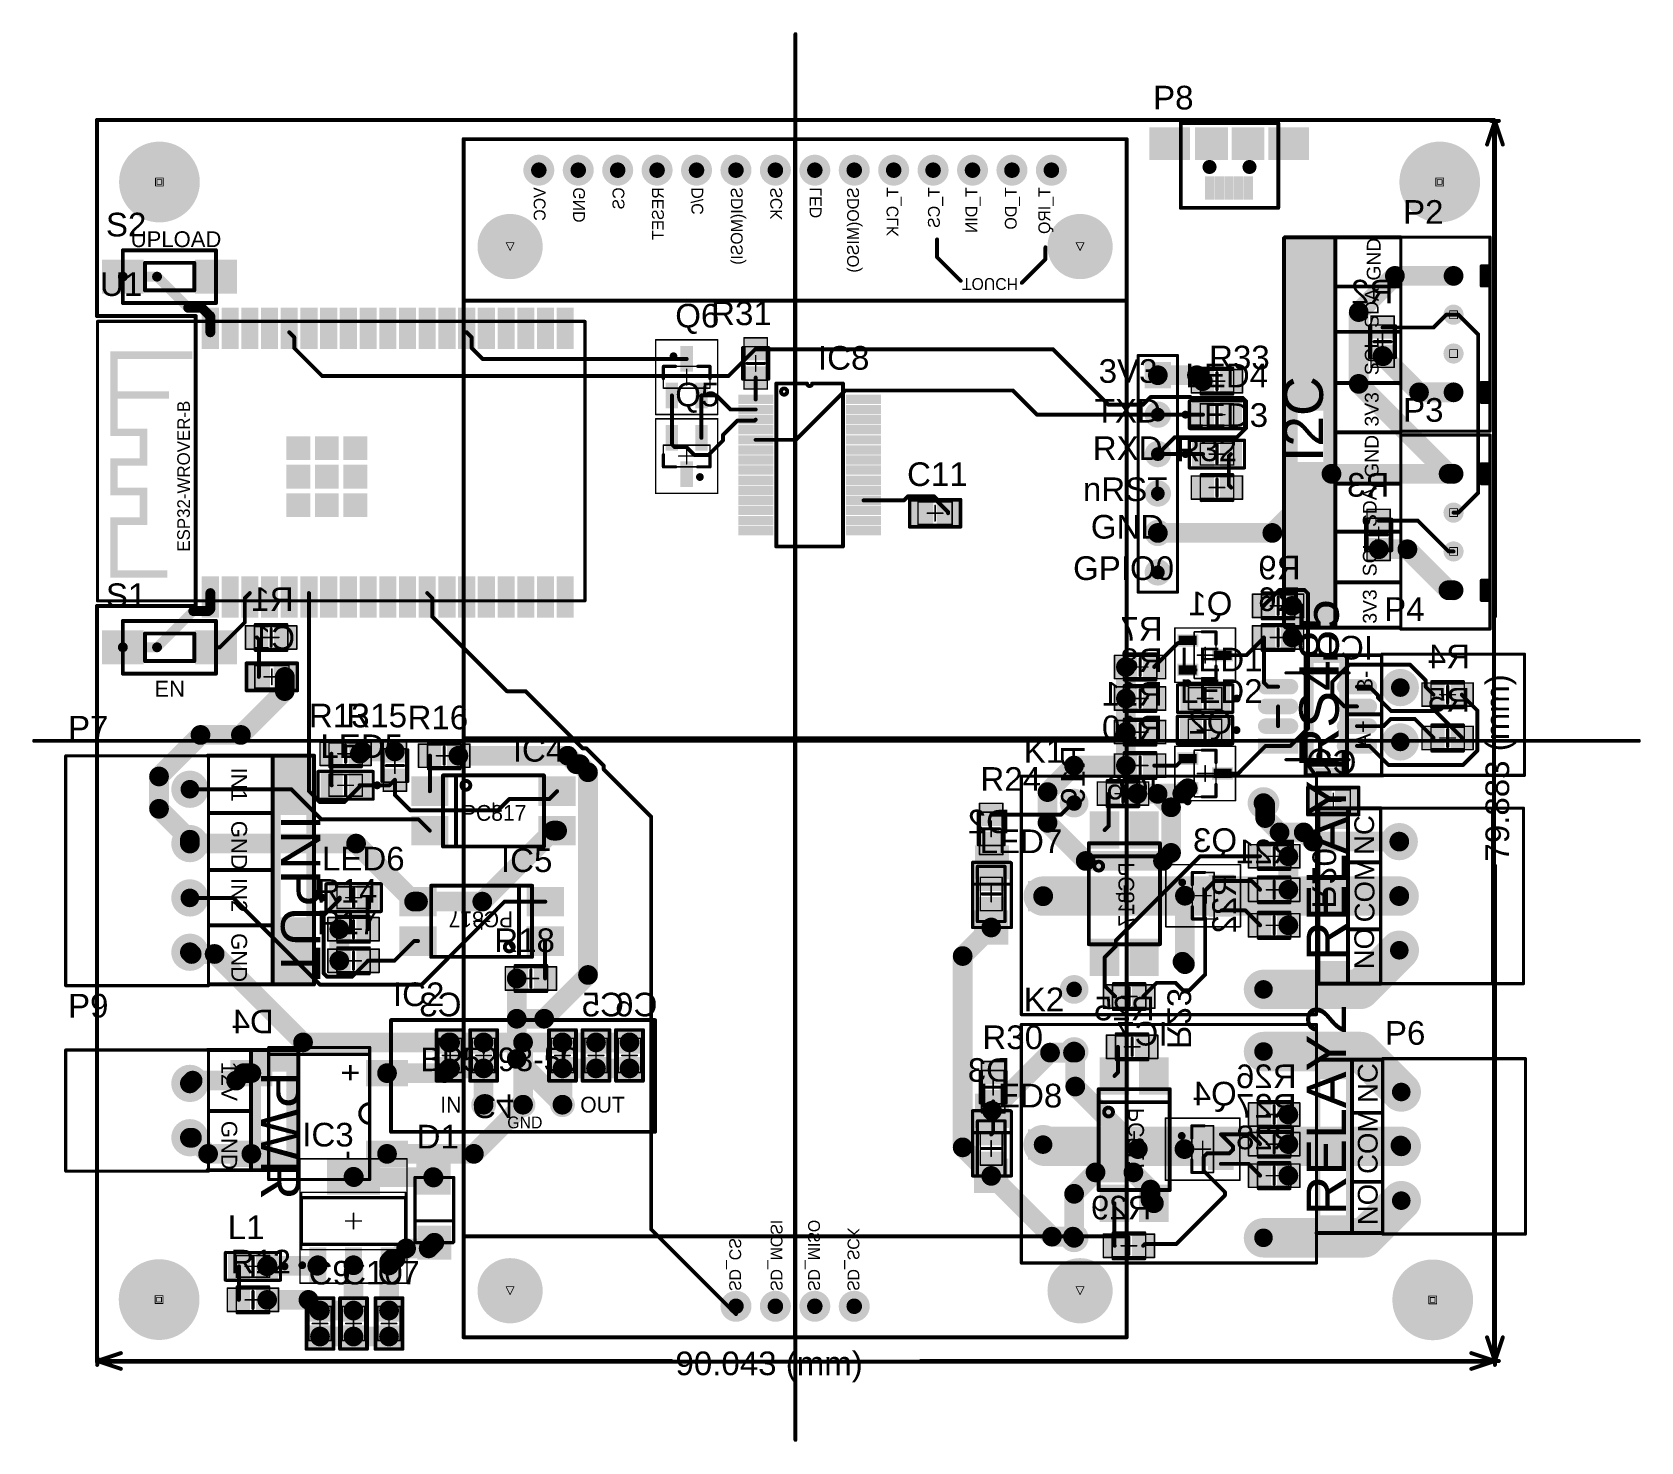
# Model space of a CAD drawing. Header units: millimetres. Extents: x 0.82 to 4.9, y 1.18 to 4.75.
import ezdxf

# ---------------------------------------------------------------- set-up
doc = ezdxf.new("R2010")
doc.units = ezdxf.units.MM
doc.header["$MEASUREMENT"] = 0
for name, color, linetype in [('BottomLayer', 5, 'Continuous'), ('BottomOverlay', 54, 'Continuous'), ('BottomPaste', 16, 'Continuous'), ('BottomSolder', 6, 'Continuous'), ('DrillDrawing', 1, 'Continuous'), ('Mechanical1', 6, 'Continuous'), ('Mechanical13', 56, 'Continuous'), ('Mechanical15', 56, 'Continuous'), ('MultiLayer', 9, 'Continuous'), ('PadHoleLayer', 156, 'Continuous'), ('TopLayer', 1, 'Continuous'), ('TopOverlay', 2, 'Continuous'), ('TopPaste', 8, 'Continuous'), ('TopSolder', 216, 'Continuous')]:
    doc.layers.add(name, color=color, linetype=linetype)
doc.styles.add('Arial', font='arial.ttf', dxfattribs={"height": 0.2})

msp = doc.modelspace()

# ---------------------------------------------------------------- texts
at = {"layer": 'BottomOverlay', "style": 'Arial', "text_generation_flag": 2}
for s, p in [('R2', (4.272, 4.062)), ('R3', (4.262, 3.572)), ('R9', (4.037, 3.362)), ('R1', (1.483, 3.282)), ('Q1', (3.864, 3.271)), ('R6', (4.037, 3.282)), ('R7', (3.687, 3.207)), ('C1', (1.487, 3.184)), ('R8', (3.687, 3.127)), ('IC1', (4.221, 3.159)), ('R4', (4.467, 3.137)), ('R11', (3.687, 3.042)), ('R5', (4.467, 3.027)), ('Q2', (3.864, 2.971)), ('R10', (3.687, 2.957)), ('C2', (4.179, 2.869)), ('IC6', (3.675, 2.804)), ('D2', (3.3, 2.718)), ('Q3', (3.876, 2.671)), ('R21', (4.027, 2.642)), ('C3', (1.909, 2.254)), ('C5', (2.321, 2.254)), ('C6', (2.406, 2.254)), ('R25', (3.667, 2.244)), ('D4', (1.433, 2.211)), ('IC7', (3.7, 2.18)), ('D3', (3.3, 2.088)), ('R26', (4.027, 2.072)), ('Q4', (3.875, 2.028)), ('R27', (4.027, 1.997)), ('R28', (4.027, 1.917)), ('R29', (3.659, 1.739))]:
    msp.add_text(s, height=0.06, dxfattribs=at).set_placement(p)
for s, rotation, p in [('R19', 90, (3.4896, 2.9419)), ('R20', 270, (4.067, 2.527)), ('R22', 90, (3.873, 2.618)), ('R23', 270, (3.6993, 2.1713)), ('C4', 180, (1.936, 2.056))]:
    msp.add_text(s, height=0.06, rotation=rotation, dxfattribs=at).set_placement(p)
at = {"layer": 'TopLayer', "style": 'Arial'}
msp.add_text('79.883 (mm)', height=0.06, rotation=90, dxfattribs=at).set_placement((4.566, 2.6466))
msp.add_text('90.043 (mm)', height=0.06, dxfattribs=at).set_placement((2.4516, 1.344))
at = {"layer": 'TopOverlay', "style": 'Arial'}
for s, p in [('P8', (3.663, 4.554)), ('P2', (4.297, 4.264)), ('S2', (1.007, 4.232)), ('U1', (0.992, 4.081)), ('Q6', (2.451, 4.001)), ('R31', (2.542, 4.007)), ('IC8', (2.813, 3.894)), ('R33', (3.805, 3.895)), ('LED4', (3.745, 3.849)), ('Q5', (2.451, 3.801)), ('LED3', (3.745, 3.749)), ('P3', (4.297, 3.762)), ('R32', (3.722, 3.662)), ('C11', (3.039, 3.599)), ('S1', (1.007, 3.292)), ('P4', (4.249, 3.257)), ('LED1', (3.731, 3.129)), ('LED2', (3.731, 3.049)), ('R13', (1.522, 2.987)), ('R15', (1.617, 2.987)), ('R16', (1.772, 2.982)), ('P7', (0.911, 2.956)), ('LED5', (1.551, 2.909)), ('IC4', (2.039, 2.9)), ('K1', (3.335, 2.897)), ('R24', (3.225, 2.826)), ('LED7', (3.223, 2.668)), ('LED6', (1.555, 2.624)), ('IC5', (2.009, 2.62)), ('R14', (1.542, 2.542)), ('R17', (1.542, 2.462)), ('R18', (1.992, 2.417)), ('IC2', (1.735, 2.28)), ('K2', (3.335, 2.267)), ('P9', (0.911, 2.251)), ('R30', (3.23, 2.171)), ('P6', (4.251, 2.182)), ('LED8', (3.223, 2.023)), ('IC3', (1.505, 1.924)), ('D1', (1.795, 1.919)), ('L1', (1.316, 1.689)), ('R12', (1.323, 1.602)), ('C9', (1.521, 1.574)), ('C10', (1.606, 1.574)), ('C7', (1.696, 1.574))]:
    msp.add_text(s, height=0.06, dxfattribs=at).set_placement(p)
for s, height, rotation, p in [('UPLOAD', 0.04, 360, (1.07, 4.205)), ('GND', 0.035, 90, (4.24, 4.12)), ('SDA', 0.035, 90, (4.235, 4)), ('SCL', 0.035, 90, (4.235, 3.88)), ('3V3', 0.06, 360, (3.525, 3.8607)), ('I2C', 0.1, 90, (4.0939, 3.66)), ('TXD', 0.06, 360, (3.515, 3.76)), ('3V3', 0.035, 90, (4.235, 3.75)), ('RXD', 0.06, 360, (3.51, 3.665)), ('GND', 0.035, 90, (4.235, 3.62)), ('nRST', 0.06, 360, (3.485, 3.5607)), ('SDA', 0.035, 90, (4.23, 3.495)), ('GND', 0.06, 360, (3.505, 3.4657)), ('SCL', 0.035, 90, (4.23, 3.37)), ('GPIO0', 0.06, 360, (3.46, 3.3607)), ('RS485', 0.1, 90, (4.1338, 2.885)), ('3V3', 0.035, 90, (4.23, 3.25)), ('EN', 0.04, 360, (1.13, 3.065)), ('B-', 0.04, 90, (4.22, 3.075)), ('A+', 0.04, 90, (4.215, 2.935)), ('RELAY1', 0.1, 90, (4.1524, 2.3944)), ('IN1', 0.04, 270, (1.325, 2.885)), ('GND', 0.04, 270, (1.325, 2.75)), ('INPUT', 0.1, 270, (1.4512, 2.765)), ('NC', 0.05, 90, (4.2234, 2.6634)), ('COM', 0.05, 90, (4.2244, 2.4924)), ('IN2', 0.04, 270, (1.325, 2.605)), ('GND', 0.04, 270, (1.325, 2.465)), ('NO', 0.05, 90, (4.2234, 2.3734)), ('RELAY2', 0.1, 90, (4.1524, 1.7494)), ('12V', 0.04, 270, (1.3, 2.139)), ('NC', 0.05, 90, (4.2324, 2.0344)), ('PWR', 0.1, 270, (1.4, 2.114)), ('COM', 0.05, 90, (4.2324, 1.8544)), ('GND', 0.04, 270, (1.3, 1.989)), ('NO', 0.05, 90, (4.2324, 1.7244))]:
    msp.add_text(s, height=height, rotation=rotation, dxfattribs=at).set_placement(p)

# ---------------------------------------------------------------- blocks, each defined once
blk = doc.blocks.new('LCD_2_4_TFT_SPI_240_320_B_1')
at = {"layer": 'BottomLayer'}
h = blk.add_hatch(color=5, dxfattribs=at)
edge = h.paths.add_edge_path()
edge.add_arc((-0.65, 1.4406), 0.0354, 0, 360)
h = blk.add_hatch(color=5, dxfattribs=at)
edge = h.paths.add_edge_path()
edge.add_arc((-0.55, 1.4406), 0.0354, 0, 360)
h = blk.add_hatch(color=5, dxfattribs=at)
edge = h.paths.add_edge_path()
edge.add_arc((-0.45, 1.4406), 0.0354, 0, 360)
h = blk.add_hatch(color=5, dxfattribs=at)
edge = h.paths.add_edge_path()
edge.add_arc((-0.35, 1.4406), 0.0354, 0, 360)
h = blk.add_hatch(color=5, dxfattribs=at)
edge = h.paths.add_edge_path()
edge.add_arc((-0.25, 1.4406), 0.0354, 0, 360)
h = blk.add_hatch(color=5, dxfattribs=at)
edge = h.paths.add_edge_path()
edge.add_arc((-0.15, 1.4406), 0.0354, 0, 360)
h = blk.add_hatch(color=5, dxfattribs=at)
edge = h.paths.add_edge_path()
edge.add_arc((-0.05, 1.4406), 0.0354, 0, 360)
h = blk.add_hatch(color=5, dxfattribs=at)
edge = h.paths.add_edge_path()
edge.add_arc((0.05, 1.4406), 0.0354, 0, 360)
h = blk.add_hatch(color=5, dxfattribs=at)
edge = h.paths.add_edge_path()
edge.add_arc((0.15, 1.4406), 0.0354, 0, 360)
h = blk.add_hatch(color=5, dxfattribs=at)
edge = h.paths.add_edge_path()
edge.add_arc((0.25, 1.4406), 0.0354, 0, 360)
h = blk.add_hatch(color=5, dxfattribs=at)
edge = h.paths.add_edge_path()
edge.add_arc((0.35, 1.4406), 0.0354, 0, 360)
h = blk.add_hatch(color=5, dxfattribs=at)
edge = h.paths.add_edge_path()
edge.add_arc((0.45, 1.4406), 0.0354, 0, 360)
h = blk.add_hatch(color=5, dxfattribs=at)
edge = h.paths.add_edge_path()
edge.add_arc((0.55, 1.4406), 0.0354, 0, 360)
h = blk.add_hatch(color=5, dxfattribs=at)
edge = h.paths.add_edge_path()
edge.add_arc((0.65, 1.4406), 0.0354, 0, 360)
h = blk.add_hatch(color=5, dxfattribs=at)
edge = h.paths.add_edge_path()
edge.add_arc((-0.7228, 1.2469), 0.0787, 0, 360)
h = blk.add_hatch(color=5, dxfattribs=at)
edge = h.paths.add_edge_path()
edge.add_arc((0.7228, 1.2469), 0.0787, 0, 360)
h = blk.add_hatch(color=5, dxfattribs=at)
edge = h.paths.add_edge_path()
edge.add_arc((-0.7228, -1.4012), 0.0787, 0, 360)
h = blk.add_hatch(color=5, dxfattribs=at)
edge = h.paths.add_edge_path()
edge.add_arc((0.7228, -1.4012), 0.0787, 0, 360)
h = blk.add_hatch(color=5, dxfattribs=at)
edge = h.paths.add_edge_path()
edge.add_arc((-0.15, -1.4406), 0.0354, 0, 360)
h = blk.add_hatch(color=5, dxfattribs=at)
edge = h.paths.add_edge_path()
edge.add_arc((-0.05, -1.4406), 0.0354, 0, 360)
h = blk.add_hatch(color=5, dxfattribs=at)
edge = h.paths.add_edge_path()
edge.add_arc((0.05, -1.4406), 0.0354, 0, 360)
h = blk.add_hatch(color=5, dxfattribs=at)
edge = h.paths.add_edge_path()
edge.add_arc((0.15, -1.4406), 0.0354, 0, 360)
at = {"layer": 'BottomSolder'}
h = blk.add_hatch(color=6, dxfattribs=at)
edge = h.paths.add_edge_path()
edge.add_arc((-0.65, 1.4406), 0.0394, 0, 360)
h = blk.add_hatch(color=6, dxfattribs=at)
edge = h.paths.add_edge_path()
edge.add_arc((-0.55, 1.4406), 0.0394, 0, 360)
h = blk.add_hatch(color=6, dxfattribs=at)
edge = h.paths.add_edge_path()
edge.add_arc((-0.45, 1.4406), 0.0394, 0, 360)
h = blk.add_hatch(color=6, dxfattribs=at)
edge = h.paths.add_edge_path()
edge.add_arc((-0.35, 1.4406), 0.0394, 0, 360)
h = blk.add_hatch(color=6, dxfattribs=at)
edge = h.paths.add_edge_path()
edge.add_arc((-0.25, 1.4406), 0.0394, 0, 360)
h = blk.add_hatch(color=6, dxfattribs=at)
edge = h.paths.add_edge_path()
edge.add_arc((-0.15, 1.4406), 0.0394, 0, 360)
h = blk.add_hatch(color=6, dxfattribs=at)
edge = h.paths.add_edge_path()
edge.add_arc((-0.05, 1.4406), 0.0394, 0, 360)
h = blk.add_hatch(color=6, dxfattribs=at)
edge = h.paths.add_edge_path()
edge.add_arc((0.05, 1.4406), 0.0394, 0, 360)
h = blk.add_hatch(color=6, dxfattribs=at)
edge = h.paths.add_edge_path()
edge.add_arc((0.15, 1.4406), 0.0394, 0, 360)
h = blk.add_hatch(color=6, dxfattribs=at)
edge = h.paths.add_edge_path()
edge.add_arc((0.25, 1.4406), 0.0394, 0, 360)
h = blk.add_hatch(color=6, dxfattribs=at)
edge = h.paths.add_edge_path()
edge.add_arc((0.35, 1.4406), 0.0394, 0, 360)
h = blk.add_hatch(color=6, dxfattribs=at)
edge = h.paths.add_edge_path()
edge.add_arc((0.45, 1.4406), 0.0394, 0, 360)
h = blk.add_hatch(color=6, dxfattribs=at)
edge = h.paths.add_edge_path()
edge.add_arc((0.55, 1.4406), 0.0394, 0, 360)
h = blk.add_hatch(color=6, dxfattribs=at)
edge = h.paths.add_edge_path()
edge.add_arc((0.65, 1.4406), 0.0394, 0, 360)
h = blk.add_hatch(color=6, dxfattribs=at)
edge = h.paths.add_edge_path()
edge.add_arc((-0.7228, 1.2469), 0.0827, 0, 360)
h = blk.add_hatch(color=6, dxfattribs=at)
edge = h.paths.add_edge_path()
edge.add_arc((0.7228, 1.2469), 0.0827, 0, 360)
h = blk.add_hatch(color=6, dxfattribs=at)
edge = h.paths.add_edge_path()
edge.add_arc((-0.7228, -1.4012), 0.0827, 0, 360)
h = blk.add_hatch(color=6, dxfattribs=at)
edge = h.paths.add_edge_path()
edge.add_arc((0.7228, -1.4012), 0.0827, 0, 360)
h = blk.add_hatch(color=6, dxfattribs=at)
edge = h.paths.add_edge_path()
edge.add_arc((-0.15, -1.4406), 0.0394, 0, 360)
h = blk.add_hatch(color=6, dxfattribs=at)
edge = h.paths.add_edge_path()
edge.add_arc((-0.05, -1.4406), 0.0394, 0, 360)
h = blk.add_hatch(color=6, dxfattribs=at)
edge = h.paths.add_edge_path()
edge.add_arc((0.05, -1.4406), 0.0394, 0, 360)
h = blk.add_hatch(color=6, dxfattribs=at)
edge = h.paths.add_edge_path()
edge.add_arc((0.15, -1.4406), 0.0394, 0, 360)
at = {"layer": 'MultiLayer'}
h = blk.add_hatch(color=9, dxfattribs=at)
edge = h.paths.add_edge_path()
edge.add_arc((-0.65, 1.4406), 0.0354, 0, 360)
h = blk.add_hatch(color=9, dxfattribs=at)
edge = h.paths.add_edge_path()
edge.add_arc((-0.55, 1.4406), 0.0354, 0, 360)
h = blk.add_hatch(color=9, dxfattribs=at)
edge = h.paths.add_edge_path()
edge.add_arc((-0.45, 1.4406), 0.0354, 0, 360)
h = blk.add_hatch(color=9, dxfattribs=at)
edge = h.paths.add_edge_path()
edge.add_arc((-0.35, 1.4406), 0.0354, 0, 360)
h = blk.add_hatch(color=9, dxfattribs=at)
edge = h.paths.add_edge_path()
edge.add_arc((-0.25, 1.4406), 0.0354, 0, 360)
h = blk.add_hatch(color=9, dxfattribs=at)
edge = h.paths.add_edge_path()
edge.add_arc((-0.15, 1.4406), 0.0354, 0, 360)
h = blk.add_hatch(color=9, dxfattribs=at)
edge = h.paths.add_edge_path()
edge.add_arc((-0.05, 1.4406), 0.0354, 0, 360)
h = blk.add_hatch(color=9, dxfattribs=at)
edge = h.paths.add_edge_path()
edge.add_arc((0.05, 1.4406), 0.0354, 0, 360)
h = blk.add_hatch(color=9, dxfattribs=at)
edge = h.paths.add_edge_path()
edge.add_arc((0.15, 1.4406), 0.0354, 0, 360)
h = blk.add_hatch(color=9, dxfattribs=at)
edge = h.paths.add_edge_path()
edge.add_arc((0.25, 1.4406), 0.0354, 0, 360)
h = blk.add_hatch(color=9, dxfattribs=at)
edge = h.paths.add_edge_path()
edge.add_arc((0.35, 1.4406), 0.0354, 0, 360)
h = blk.add_hatch(color=9, dxfattribs=at)
edge = h.paths.add_edge_path()
edge.add_arc((0.45, 1.4406), 0.0354, 0, 360)
h = blk.add_hatch(color=9, dxfattribs=at)
edge = h.paths.add_edge_path()
edge.add_arc((0.55, 1.4406), 0.0354, 0, 360)
h = blk.add_hatch(color=9, dxfattribs=at)
edge = h.paths.add_edge_path()
edge.add_arc((0.65, 1.4406), 0.0354, 0, 360)
h = blk.add_hatch(color=9, dxfattribs=at)
edge = h.paths.add_edge_path()
edge.add_arc((-0.7228, 1.2469), 0.0787, 0, 360)
h = blk.add_hatch(color=9, dxfattribs=at)
edge = h.paths.add_edge_path()
edge.add_arc((0.7228, 1.2469), 0.0787, 0, 360)
h = blk.add_hatch(color=9, dxfattribs=at)
edge = h.paths.add_edge_path()
edge.add_arc((-0.7228, -1.4012), 0.0787, 0, 360)
h = blk.add_hatch(color=9, dxfattribs=at)
edge = h.paths.add_edge_path()
edge.add_arc((0.7228, -1.4012), 0.0787, 0, 360)
h = blk.add_hatch(color=9, dxfattribs=at)
edge = h.paths.add_edge_path()
edge.add_arc((-0.15, -1.4406), 0.0354, 0, 360)
h = blk.add_hatch(color=9, dxfattribs=at)
edge = h.paths.add_edge_path()
edge.add_arc((-0.05, -1.4406), 0.0354, 0, 360)
h = blk.add_hatch(color=9, dxfattribs=at)
edge = h.paths.add_edge_path()
edge.add_arc((0.05, -1.4406), 0.0354, 0, 360)
h = blk.add_hatch(color=9, dxfattribs=at)
edge = h.paths.add_edge_path()
edge.add_arc((0.15, -1.4406), 0.0354, 0, 360)
at = {"layer": 'PadHoleLayer'}
h = blk.add_hatch(color=156, dxfattribs=at)
edge = h.paths.add_edge_path()
edge.add_arc((-0.65, 1.4406), 0.0197, 0, 360)
h = blk.add_hatch(color=156, dxfattribs=at)
edge = h.paths.add_edge_path()
edge.add_arc((-0.55, 1.4406), 0.0197, 0, 360)
h = blk.add_hatch(color=156, dxfattribs=at)
edge = h.paths.add_edge_path()
edge.add_arc((-0.45, 1.4406), 0.0197, 0, 360)
h = blk.add_hatch(color=156, dxfattribs=at)
edge = h.paths.add_edge_path()
edge.add_arc((-0.35, 1.4406), 0.0197, 0, 360)
h = blk.add_hatch(color=156, dxfattribs=at)
edge = h.paths.add_edge_path()
edge.add_arc((-0.25, 1.4406), 0.0197, 0, 360)
h = blk.add_hatch(color=156, dxfattribs=at)
edge = h.paths.add_edge_path()
edge.add_arc((-0.15, 1.4406), 0.0197, 0, 360)
h = blk.add_hatch(color=156, dxfattribs=at)
edge = h.paths.add_edge_path()
edge.add_arc((-0.05, 1.4406), 0.0197, 0, 360)
h = blk.add_hatch(color=156, dxfattribs=at)
edge = h.paths.add_edge_path()
edge.add_arc((0.05, 1.4406), 0.0197, 0, 360)
h = blk.add_hatch(color=156, dxfattribs=at)
edge = h.paths.add_edge_path()
edge.add_arc((0.15, 1.4406), 0.0197, 0, 360)
h = blk.add_hatch(color=156, dxfattribs=at)
edge = h.paths.add_edge_path()
edge.add_arc((0.25, 1.4406), 0.0197, 0, 360)
h = blk.add_hatch(color=156, dxfattribs=at)
edge = h.paths.add_edge_path()
edge.add_arc((0.35, 1.4406), 0.0197, 0, 360)
h = blk.add_hatch(color=156, dxfattribs=at)
edge = h.paths.add_edge_path()
edge.add_arc((0.45, 1.4406), 0.0197, 0, 360)
h = blk.add_hatch(color=156, dxfattribs=at)
edge = h.paths.add_edge_path()
edge.add_arc((0.55, 1.4406), 0.0197, 0, 360)
h = blk.add_hatch(color=156, dxfattribs=at)
edge = h.paths.add_edge_path()
edge.add_arc((0.65, 1.4406), 0.0197, 0, 360)
h = blk.add_hatch(color=156, dxfattribs=at)
edge = h.paths.add_edge_path()
edge.add_arc((-0.7228, 1.2469), 0.0787, 0, 360)
h = blk.add_hatch(color=156, dxfattribs=at)
edge = h.paths.add_edge_path()
edge.add_arc((0.7228, 1.2469), 0.0787, 0, 360)
h = blk.add_hatch(color=156, dxfattribs=at)
edge = h.paths.add_edge_path()
edge.add_arc((-0.7228, -1.4012), 0.0787, 0, 360)
h = blk.add_hatch(color=156, dxfattribs=at)
edge = h.paths.add_edge_path()
edge.add_arc((0.7228, -1.4012), 0.0787, 0, 360)
h = blk.add_hatch(color=156, dxfattribs=at)
edge = h.paths.add_edge_path()
edge.add_arc((-0.15, -1.4406), 0.0197, 0, 360)
h = blk.add_hatch(color=156, dxfattribs=at)
edge = h.paths.add_edge_path()
edge.add_arc((-0.05, -1.4406), 0.0197, 0, 360)
h = blk.add_hatch(color=156, dxfattribs=at)
edge = h.paths.add_edge_path()
edge.add_arc((0.05, -1.4406), 0.0197, 0, 360)
h = blk.add_hatch(color=156, dxfattribs=at)
edge = h.paths.add_edge_path()
edge.add_arc((0.15, -1.4406), 0.0197, 0, 360)
at = {"layer": 'TopLayer'}
h = blk.add_hatch(color=1, dxfattribs=at)
edge = h.paths.add_edge_path()
edge.add_arc((-0.65, 1.4406), 0.0354, 0, 360)
h = blk.add_hatch(color=1, dxfattribs=at)
edge = h.paths.add_edge_path()
edge.add_arc((-0.55, 1.4406), 0.0354, 0, 360)
h = blk.add_hatch(color=1, dxfattribs=at)
edge = h.paths.add_edge_path()
edge.add_arc((-0.45, 1.4406), 0.0354, 0, 360)
h = blk.add_hatch(color=1, dxfattribs=at)
edge = h.paths.add_edge_path()
edge.add_arc((-0.35, 1.4406), 0.0354, 0, 360)
h = blk.add_hatch(color=1, dxfattribs=at)
edge = h.paths.add_edge_path()
edge.add_arc((-0.25, 1.4406), 0.0354, 0, 360)
h = blk.add_hatch(color=1, dxfattribs=at)
edge = h.paths.add_edge_path()
edge.add_arc((-0.15, 1.4406), 0.0354, 0, 360)
h = blk.add_hatch(color=1, dxfattribs=at)
edge = h.paths.add_edge_path()
edge.add_arc((-0.05, 1.4406), 0.0354, 0, 360)
h = blk.add_hatch(color=1, dxfattribs=at)
edge = h.paths.add_edge_path()
edge.add_arc((0.05, 1.4406), 0.0354, 0, 360)
h = blk.add_hatch(color=1, dxfattribs=at)
edge = h.paths.add_edge_path()
edge.add_arc((0.15, 1.4406), 0.0354, 0, 360)
h = blk.add_hatch(color=1, dxfattribs=at)
edge = h.paths.add_edge_path()
edge.add_arc((0.25, 1.4406), 0.0354, 0, 360)
h = blk.add_hatch(color=1, dxfattribs=at)
edge = h.paths.add_edge_path()
edge.add_arc((0.35, 1.4406), 0.0354, 0, 360)
h = blk.add_hatch(color=1, dxfattribs=at)
edge = h.paths.add_edge_path()
edge.add_arc((0.45, 1.4406), 0.0354, 0, 360)
h = blk.add_hatch(color=1, dxfattribs=at)
edge = h.paths.add_edge_path()
edge.add_arc((0.55, 1.4406), 0.0354, 0, 360)
h = blk.add_hatch(color=1, dxfattribs=at)
edge = h.paths.add_edge_path()
edge.add_arc((0.65, 1.4406), 0.0354, 0, 360)
h = blk.add_hatch(color=1, dxfattribs=at)
edge = h.paths.add_edge_path()
edge.add_arc((-0.7228, 1.2469), 0.0787, 0, 360)
h = blk.add_hatch(color=1, dxfattribs=at)
edge = h.paths.add_edge_path()
edge.add_arc((0.7228, 1.2469), 0.0787, 0, 360)
h = blk.add_hatch(color=1, dxfattribs=at)
edge = h.paths.add_edge_path()
edge.add_arc((-0.7228, -1.4012), 0.0787, 0, 360)
h = blk.add_hatch(color=1, dxfattribs=at)
edge = h.paths.add_edge_path()
edge.add_arc((0.7228, -1.4012), 0.0787, 0, 360)
h = blk.add_hatch(color=1, dxfattribs=at)
edge = h.paths.add_edge_path()
edge.add_arc((-0.15, -1.4406), 0.0354, 0, 360)
h = blk.add_hatch(color=1, dxfattribs=at)
edge = h.paths.add_edge_path()
edge.add_arc((-0.05, -1.4406), 0.0354, 0, 360)
h = blk.add_hatch(color=1, dxfattribs=at)
edge = h.paths.add_edge_path()
edge.add_arc((0.05, -1.4406), 0.0354, 0, 360)
h = blk.add_hatch(color=1, dxfattribs=at)
edge = h.paths.add_edge_path()
edge.add_arc((0.15, -1.4406), 0.0354, 0, 360)
at = {"layer": 'TopSolder'}
h = blk.add_hatch(color=216, dxfattribs=at)
edge = h.paths.add_edge_path()
edge.add_arc((-0.65, 1.4406), 0.0394, 0, 360)
h = blk.add_hatch(color=216, dxfattribs=at)
edge = h.paths.add_edge_path()
edge.add_arc((-0.55, 1.4406), 0.0394, 0, 360)
h = blk.add_hatch(color=216, dxfattribs=at)
edge = h.paths.add_edge_path()
edge.add_arc((-0.45, 1.4406), 0.0394, 0, 360)
h = blk.add_hatch(color=216, dxfattribs=at)
edge = h.paths.add_edge_path()
edge.add_arc((-0.35, 1.4406), 0.0394, 0, 360)
h = blk.add_hatch(color=216, dxfattribs=at)
edge = h.paths.add_edge_path()
edge.add_arc((-0.25, 1.4406), 0.0394, 0, 360)
h = blk.add_hatch(color=216, dxfattribs=at)
edge = h.paths.add_edge_path()
edge.add_arc((-0.15, 1.4406), 0.0394, 0, 360)
h = blk.add_hatch(color=216, dxfattribs=at)
edge = h.paths.add_edge_path()
edge.add_arc((-0.05, 1.4406), 0.0394, 0, 360)
h = blk.add_hatch(color=216, dxfattribs=at)
edge = h.paths.add_edge_path()
edge.add_arc((0.05, 1.4406), 0.0394, 0, 360)
h = blk.add_hatch(color=216, dxfattribs=at)
edge = h.paths.add_edge_path()
edge.add_arc((0.15, 1.4406), 0.0394, 0, 360)
h = blk.add_hatch(color=216, dxfattribs=at)
edge = h.paths.add_edge_path()
edge.add_arc((0.25, 1.4406), 0.0394, 0, 360)
h = blk.add_hatch(color=216, dxfattribs=at)
edge = h.paths.add_edge_path()
edge.add_arc((0.35, 1.4406), 0.0394, 0, 360)
h = blk.add_hatch(color=216, dxfattribs=at)
edge = h.paths.add_edge_path()
edge.add_arc((0.45, 1.4406), 0.0394, 0, 360)
h = blk.add_hatch(color=216, dxfattribs=at)
edge = h.paths.add_edge_path()
edge.add_arc((0.55, 1.4406), 0.0394, 0, 360)
h = blk.add_hatch(color=216, dxfattribs=at)
edge = h.paths.add_edge_path()
edge.add_arc((0.65, 1.4406), 0.0394, 0, 360)
h = blk.add_hatch(color=216, dxfattribs=at)
edge = h.paths.add_edge_path()
edge.add_arc((-0.7228, 1.2469), 0.0827, 0, 360)
h = blk.add_hatch(color=216, dxfattribs=at)
edge = h.paths.add_edge_path()
edge.add_arc((0.7228, 1.2469), 0.0827, 0, 360)
h = blk.add_hatch(color=216, dxfattribs=at)
edge = h.paths.add_edge_path()
edge.add_arc((-0.7228, -1.4012), 0.0827, 0, 360)
h = blk.add_hatch(color=216, dxfattribs=at)
edge = h.paths.add_edge_path()
edge.add_arc((0.7228, -1.4012), 0.0827, 0, 360)
h = blk.add_hatch(color=216, dxfattribs=at)
edge = h.paths.add_edge_path()
edge.add_arc((-0.15, -1.4406), 0.0394, 0, 360)
h = blk.add_hatch(color=216, dxfattribs=at)
edge = h.paths.add_edge_path()
edge.add_arc((-0.05, -1.4406), 0.0394, 0, 360)
h = blk.add_hatch(color=216, dxfattribs=at)
edge = h.paths.add_edge_path()
edge.add_arc((0.05, -1.4406), 0.0394, 0, 360)
h = blk.add_hatch(color=216, dxfattribs=at)
edge = h.paths.add_edge_path()
edge.add_arc((0.15, -1.4406), 0.0394, 0, 360)
at = {"layer": 'BottomOverlay', "const_width": 0.01}
for points in [[(-0.8409, 1.5193), (0.8409, 1.5193)], [(-0.8409, -1.5193), (-0.8409, 1.5193)], [(0.8409, -1.5193), (0.8409, 1.5193)], [(0.36, 1.22), (0.36, 1.265)], [(0.36, 1.22), (0.42, 1.16)], [(0.635, 1.215), (0.635, 1.245)], [(0.575, 1.155), (0.635, 1.215)], [(-0.84, 1.1094), (0.84, 1.1094)], [(-0.84, -1.263), (0.84, -1.263)], [(-0.8409, -1.5193), (0.8409, -1.5193)]]:
    blk.add_lwpolyline(points, dxfattribs=at)
at = {"layer": 'BottomOverlay', "const_width": 0.005}
for points in [[(-0.8434, 1.5193, 1), (-0.8384, 1.5193, 1)], [(-0.8434, 1.5193, 1), (-0.8384, 1.5193, 1)], [(0.8384, 1.5193, 1), (0.8434, 1.5193, 1)], [(0.8384, 1.5193, 1), (0.8434, 1.5193, 1)], [(0.3575, 1.265, 1), (0.3625, 1.265, 1)], [(0.3575, 1.22, 1), (0.3625, 1.22, 1)], [(0.3575, 1.22, 1), (0.3625, 1.22, 1)], [(0.6325, 1.245, 1), (0.6375, 1.245, 1)], [(0.6325, 1.215, 1), (0.6375, 1.215, 1)], [(0.6325, 1.215, 1), (0.6375, 1.215, 1)], [(0.4175, 1.16, 1), (0.4225, 1.16, 1)], [(0.5725, 1.155, 1), (0.5775, 1.155, 1)], [(-0.8425, 1.1094, 1), (-0.8375, 1.1094, 1)], [(0.8375, 1.1094, 1), (0.8425, 1.1094, 1)], [(-0.8425, -1.263, 1), (-0.8375, -1.263, 1)], [(0.8375, -1.263, 1), (0.8425, -1.263, 1)], [(-0.8434, -1.5193, 1), (-0.8384, -1.5193, 1)], [(-0.8434, -1.5193, 1), (-0.8384, -1.5193, 1)], [(0.8384, -1.5193, 1), (0.8434, -1.5193, 1)], [(0.8384, -1.5193, 1), (0.8434, -1.5193, 1)]]:
    blk.add_lwpolyline(points, format="xyb", close=True, dxfattribs=at)
at = {"layer": 'Mechanical15', "const_width": 0.01}
for points in [[(0, -1.5193), (0, 1.5193)], [(-0.8409, 0), (0.8409, 0)]]:
    blk.add_lwpolyline(points, dxfattribs=at)
at = {"layer": 'Mechanical15', "const_width": 0.005}
for points in [[(-0.0025, 1.5193, 1), (0.0025, 1.5193, 1)], [(-0.8434, 0, 1), (-0.8384, 0, 1)], [(0.8384, 0, 1), (0.8434, 0, 1)], [(-0.0025, -1.5193, 1), (0.0025, -1.5193, 1)]]:
    blk.add_lwpolyline(points, format="xyb", close=True, dxfattribs=at)
at = {"layer": 'BottomOverlay', "text_generation_flag": 2}
for s, rotation, p in [('VCC', 90, (-0.633, 1.397)), ('GND', 90, (-0.533, 1.397)), ('CS', 90, (-0.433, 1.397)), ('RESET', 90, (-0.333, 1.397)), ('D/C', 90, (-0.233, 1.397)), ('SDI(MOSI)', 90, (-0.133, 1.397)), ('SCK', 90, (-0.033, 1.397)), ('LED', 90, (0.067, 1.397)), ('SDO(MISO)', 90, (0.162, 1.397)), ('T_CLK', 90, (0.262, 1.397)), ('T_CS', 90, (0.367, 1.397)), ('T_DIN', 90, (0.462, 1.397)), ('T_DO', 90, (0.562, 1.397)), ('T_IRQ', 90, (0.647, 1.397)), ('TOUCH', 180, (0.423, 1.167)), ('SD_MISO', 270, (0.033, -1.402)), ('SD_MOSI', 270, (-0.062, -1.402)), ('SD_SCK', 270, (0.133, -1.402)), ('SD_CS', 270, (-0.167, -1.402))]:
    blk.add_text(s, height=0.03, rotation=rotation, dxfattribs=at).set_placement(p)
blk = doc.blocks.new('DF1504S_B_2')
at = {"layer": 'BottomLayer'}
for points in [[(-0.0728, 0.1228), (-0.1319, 0.1228), (-0.1319, 0.2213), (-0.0728, 0.2213)], [(0.1319, 0.1228), (0.0728, 0.1228), (0.0728, 0.2213), (0.1319, 0.2213)], [(-0.0728, -0.2213), (-0.1319, -0.2213), (-0.1319, -0.1228), (-0.0728, -0.1228)], [(0.1319, -0.2213), (0.0728, -0.2213), (0.0728, -0.1228), (0.1319, -0.1228)]]:
    blk.add_hatch(color=5, dxfattribs=at).paths.add_polyline_path(points)
at = {"layer": 'BottomPaste'}
for points in [[(-0.0728, 0.1228), (-0.1319, 0.1228), (-0.1319, 0.2213), (-0.0728, 0.2213)], [(0.1319, 0.1228), (0.0728, 0.1228), (0.0728, 0.2213), (0.1319, 0.2213)], [(-0.0728, -0.2213), (-0.1319, -0.2213), (-0.1319, -0.1228), (-0.0728, -0.1228)], [(0.1319, -0.2213), (0.0728, -0.2213), (0.0728, -0.1228), (0.1319, -0.1228)]]:
    blk.add_hatch(color=16, dxfattribs=at).paths.add_polyline_path(points)
at = {"layer": 'BottomSolder'}
for points in [[(-0.0688, 0.1188), (-0.1359, 0.1188), (-0.1359, 0.2253), (-0.0688, 0.2253)], [(0.1359, 0.1188), (0.0688, 0.1188), (0.0688, 0.2253), (0.1359, 0.2253)], [(-0.0688, -0.2253), (-0.1359, -0.2253), (-0.1359, -0.1188), (-0.0688, -0.1188)], [(0.1359, -0.2253), (0.0688, -0.2253), (0.0688, -0.1188), (0.1359, -0.1188)]]:
    blk.add_hatch(color=6, dxfattribs=at).paths.add_polyline_path(points)
at = {"layer": 'BottomOverlay', "const_width": 0.008}
for points in [[(-0.1675, 0.128), (0.1675, 0.128)], [(-0.1675, 0.128), (-0.1675, -0.128)], [(0.15, 0.125), (0.15, -0.125)], [(0.1675, 0.128), (0.1675, -0.128)], [(-0.1675, -0.128), (0.1675, -0.128)]]:
    blk.add_lwpolyline(points, dxfattribs=at)
at = {"layer": 'BottomOverlay', "const_width": 0.004}
for points in [[(-0.1695, 0.128, 1), (-0.1655, 0.128, 1)], [(-0.1695, 0.128, 1), (-0.1655, 0.128, 1)], [(0.148, 0.125, 1), (0.152, 0.125, 1)], [(0.1655, 0.128, 1), (0.1695, 0.128, 1)], [(0.1655, 0.128, 1), (0.1695, 0.128, 1)], [(0.148, -0.125, 1), (0.152, -0.125, 1)], [(-0.1695, -0.128, 1), (-0.1655, -0.128, 1)], [(-0.1695, -0.128, 1), (-0.1655, -0.128, 1)], [(-0.027, -0.128, 1), (-0.023, -0.128, 1)], [(0.023, -0.128, 1), (0.027, -0.128, 1)], [(0.1655, -0.128, 1), (0.1695, -0.128, 1)], [(0.1655, -0.128, 1), (0.1695, -0.128, 1)]]:
    blk.add_lwpolyline(points, format="xyb", close=True, dxfattribs=at)
at = {"layer": 'BottomOverlay', "const_width": 0.008}
blk.add_lwpolyline([(-0.025, -0.128, -1), (0.025, -0.128)], format="xyb", dxfattribs=at)
at = {"layer": 'BottomOverlay', "text_generation_flag": 2}
for s, p in [('-', (-0.12, -0.05)), ('+', (0.08, -0.05))]:
    blk.add_text(s, height=0.06, rotation=180, dxfattribs=at).set_placement(p)
blk = doc.blocks.new('ESP32___WROVER_B_3')
at = {"layer": 'TopLayer'}
for points in [[(-0.0581, 0.0177), (0.0384, 0.0177), (0.0384, -0.0177), (-0.0581, -0.0177)], [(0.623, 0.0177), (0.7195, 0.0177), (0.7195, -0.0177), (0.623, -0.0177)], [(-0.0581, -0.0323), (0.0384, -0.0323), (0.0384, -0.0677), (-0.0581, -0.0677)], [(0.623, -0.0323), (0.7195, -0.0323), (0.7195, -0.0677), (0.623, -0.0677)], [(-0.0581, -0.0823), (0.0384, -0.0823), (0.0384, -0.1177), (-0.0581, -0.1177)], [(0.623, -0.0823), (0.7195, -0.0823), (0.7195, -0.1177), (0.623, -0.1177)], [(-0.0581, -0.1323), (0.0384, -0.1323), (0.0384, -0.1677), (-0.0581, -0.1677)], [(0.623, -0.1323), (0.7195, -0.1323), (0.7195, -0.1677), (0.623, -0.1677)], [(-0.0581, -0.1823), (0.0384, -0.1823), (0.0384, -0.2177), (-0.0581, -0.2177)], [(0.1969, -0.1969), (0.2492, -0.1969), (0.2492, -0.2492), (0.1969, -0.2492)], [(0.2691, -0.1969), (0.3215, -0.1969), (0.3215, -0.2492), (0.2691, -0.2492)], [(0.3413, -0.1969), (0.3937, -0.1969), (0.3937, -0.2492), (0.3413, -0.2492)], [(0.623, -0.1823), (0.7195, -0.1823), (0.7195, -0.2177), (0.623, -0.2177)], [(-0.0581, -0.2323), (0.0384, -0.2323), (0.0384, -0.2677), (-0.0581, -0.2677)], [(0.623, -0.2323), (0.7195, -0.2323), (0.7195, -0.2677), (0.623, -0.2677)], [(-0.0581, -0.2823), (0.0384, -0.2823), (0.0384, -0.3177), (-0.0581, -0.3177)], [(0.1969, -0.2691), (0.2492, -0.2691), (0.2492, -0.3215), (0.1969, -0.3215)], [(0.2691, -0.2691), (0.3215, -0.2691), (0.3215, -0.3215), (0.2691, -0.3215)], [(0.3413, -0.2691), (0.3937, -0.2691), (0.3937, -0.3215), (0.3413, -0.3215)], [(0.623, -0.2823), (0.7195, -0.2823), (0.7195, -0.3177), (0.623, -0.3177)], [(-0.0581, -0.3323), (0.0384, -0.3323), (0.0384, -0.3677), (-0.0581, -0.3677)], [(0.1969, -0.3413), (0.2492, -0.3413), (0.2492, -0.3937), (0.1969, -0.3937)], [(0.2691, -0.3413), (0.3215, -0.3413), (0.3215, -0.3937), (0.2691, -0.3937)], [(0.3413, -0.3413), (0.3937, -0.3413), (0.3937, -0.3937), (0.3413, -0.3937)], [(0.623, -0.3323), (0.7195, -0.3323), (0.7195, -0.3677), (0.623, -0.3677)], [(-0.0581, -0.3823), (0.0384, -0.3823), (0.0384, -0.4177), (-0.0581, -0.4177)], [(0.623, -0.3823), (0.7195, -0.3823), (0.7195, -0.4177), (0.623, -0.4177)], [(-0.0581, -0.4323), (0.0384, -0.4323), (0.0384, -0.4677), (-0.0581, -0.4677)], [(0.623, -0.4323), (0.7195, -0.4323), (0.7195, -0.4677), (0.623, -0.4677)], [(-0.0581, -0.4823), (0.0384, -0.4823), (0.0384, -0.5177), (-0.0581, -0.5177)], [(0.623, -0.4823), (0.7195, -0.4823), (0.7195, -0.5177), (0.623, -0.5177)], [(-0.0581, -0.5323), (0.0384, -0.5323), (0.0384, -0.5677), (-0.0581, -0.5677)], [(0.623, -0.5323), (0.7195, -0.5323), (0.7195, -0.5677), (0.623, -0.5677)], [(-0.0581, -0.5823), (0.0384, -0.5823), (0.0384, -0.6177), (-0.0581, -0.6177)], [(0.623, -0.5823), (0.7195, -0.5823), (0.7195, -0.6177), (0.623, -0.6177)], [(-0.0581, -0.6323), (0.0384, -0.6323), (0.0384, -0.6677), (-0.0581, -0.6677)], [(0.623, -0.6323), (0.7195, -0.6323), (0.7195, -0.6677), (0.623, -0.6677)], [(-0.0581, -0.6823), (0.0384, -0.6823), (0.0384, -0.7177), (-0.0581, -0.7177)], [(0.623, -0.6823), (0.7195, -0.6823), (0.7195, -0.7177), (0.623, -0.7177)], [(-0.0581, -0.7323), (0.0384, -0.7323), (0.0384, -0.7677), (-0.0581, -0.7677)], [(0.623, -0.7323), (0.7195, -0.7323), (0.7195, -0.7677), (0.623, -0.7677)], [(-0.0581, -0.7823), (0.0384, -0.7823), (0.0384, -0.8177), (-0.0581, -0.8177)], [(0.623, -0.7823), (0.7195, -0.7823), (0.7195, -0.8177), (0.623, -0.8177)], [(-0.0581, -0.8323), (0.0384, -0.8323), (0.0384, -0.8677), (-0.0581, -0.8677)], [(0.623, -0.8323), (0.7195, -0.8323), (0.7195, -0.8677), (0.623, -0.8677)], [(-0.0581, -0.8823), (0.0384, -0.8823), (0.0384, -0.9177), (-0.0581, -0.9177)], [(0.623, -0.8823), (0.7195, -0.8823), (0.7195, -0.9177), (0.623, -0.9177)]]:
    blk.add_hatch(color=1, dxfattribs=at).paths.add_polyline_path(points)
at = {"layer": 'TopOverlay'}
for points in [[(0.192, 0.235), (0.192, 0.254), (0.039, 0.254), (0.039, 0.235)], [(0.039, 0.109), (0.058, 0.109), (0.058, 0.253), (0.039, 0.253)], [(0.173, 0.16), (0.192, 0.16), (0.192, 0.254), (0.173, 0.254)], [(0.267, 0.254), (0.248, 0.254), (0.248, 0.16), (0.267, 0.16)], [(0.342, 0.235), (0.342, 0.254), (0.248, 0.254), (0.248, 0.235)], [(0.323, 0.16), (0.342, 0.16), (0.342, 0.254), (0.323, 0.254)], [(0.417, 0.254), (0.398, 0.254), (0.398, 0.16), (0.417, 0.16)], [(0.613, 0.235), (0.613, 0.254), (0.398, 0.254), (0.398, 0.235)], [(0.493, 0.105), (0.512, 0.105), (0.512, 0.235), (0.493, 0.235)], [(0.594, 0.046), (0.613, 0.046), (0.613, 0.235), (0.594, 0.235)], [(0.173, 0.179), (0.173, 0.16), (0.267, 0.16), (0.267, 0.179)], [(0.323, 0.179), (0.323, 0.16), (0.417, 0.16), (0.417, 0.179)]]:
    blk.add_hatch(color=2, dxfattribs=at).paths.add_polyline_path(points)
at = {"layer": 'TopPaste'}
for points in [[(-0.0581, 0.0177), (0.0384, 0.0177), (0.0384, -0.0177), (-0.0581, -0.0177)], [(0.623, 0.0177), (0.7195, 0.0177), (0.7195, -0.0177), (0.623, -0.0177)], [(-0.0581, -0.0323), (0.0384, -0.0323), (0.0384, -0.0677), (-0.0581, -0.0677)], [(0.623, -0.0323), (0.7195, -0.0323), (0.7195, -0.0677), (0.623, -0.0677)], [(-0.0581, -0.0823), (0.0384, -0.0823), (0.0384, -0.1177), (-0.0581, -0.1177)], [(0.623, -0.0823), (0.7195, -0.0823), (0.7195, -0.1177), (0.623, -0.1177)], [(-0.0581, -0.1323), (0.0384, -0.1323), (0.0384, -0.1677), (-0.0581, -0.1677)], [(0.623, -0.1323), (0.7195, -0.1323), (0.7195, -0.1677), (0.623, -0.1677)], [(-0.0581, -0.1823), (0.0384, -0.1823), (0.0384, -0.2177), (-0.0581, -0.2177)], [(0.1969, -0.1969), (0.2492, -0.1969), (0.2492, -0.2492), (0.1969, -0.2492)], [(0.2691, -0.1969), (0.3215, -0.1969), (0.3215, -0.2492), (0.2691, -0.2492)], [(0.3413, -0.1969), (0.3937, -0.1969), (0.3937, -0.2492), (0.3413, -0.2492)], [(0.623, -0.1823), (0.7195, -0.1823), (0.7195, -0.2177), (0.623, -0.2177)], [(-0.0581, -0.2323), (0.0384, -0.2323), (0.0384, -0.2677), (-0.0581, -0.2677)], [(0.623, -0.2323), (0.7195, -0.2323), (0.7195, -0.2677), (0.623, -0.2677)], [(-0.0581, -0.2823), (0.0384, -0.2823), (0.0384, -0.3177), (-0.0581, -0.3177)], [(0.1969, -0.2691), (0.2492, -0.2691), (0.2492, -0.3215), (0.1969, -0.3215)], [(0.2691, -0.2691), (0.3215, -0.2691), (0.3215, -0.3215), (0.2691, -0.3215)], [(0.3413, -0.2691), (0.3937, -0.2691), (0.3937, -0.3215), (0.3413, -0.3215)], [(0.623, -0.2823), (0.7195, -0.2823), (0.7195, -0.3177), (0.623, -0.3177)], [(-0.0581, -0.3323), (0.0384, -0.3323), (0.0384, -0.3677), (-0.0581, -0.3677)], [(0.1969, -0.3413), (0.2492, -0.3413), (0.2492, -0.3937), (0.1969, -0.3937)], [(0.2691, -0.3413), (0.3215, -0.3413), (0.3215, -0.3937), (0.2691, -0.3937)], [(0.3413, -0.3413), (0.3937, -0.3413), (0.3937, -0.3937), (0.3413, -0.3937)], [(0.623, -0.3323), (0.7195, -0.3323), (0.7195, -0.3677), (0.623, -0.3677)], [(-0.0581, -0.3823), (0.0384, -0.3823), (0.0384, -0.4177), (-0.0581, -0.4177)], [(0.623, -0.3823), (0.7195, -0.3823), (0.7195, -0.4177), (0.623, -0.4177)], [(-0.0581, -0.4323), (0.0384, -0.4323), (0.0384, -0.4677), (-0.0581, -0.4677)], [(0.623, -0.4323), (0.7195, -0.4323), (0.7195, -0.4677), (0.623, -0.4677)], [(-0.0581, -0.4823), (0.0384, -0.4823), (0.0384, -0.5177), (-0.0581, -0.5177)], [(0.623, -0.4823), (0.7195, -0.4823), (0.7195, -0.5177), (0.623, -0.5177)], [(-0.0581, -0.5323), (0.0384, -0.5323), (0.0384, -0.5677), (-0.0581, -0.5677)], [(0.623, -0.5323), (0.7195, -0.5323), (0.7195, -0.5677), (0.623, -0.5677)], [(-0.0581, -0.5823), (0.0384, -0.5823), (0.0384, -0.6177), (-0.0581, -0.6177)], [(0.623, -0.5823), (0.7195, -0.5823), (0.7195, -0.6177), (0.623, -0.6177)], [(-0.0581, -0.6323), (0.0384, -0.6323), (0.0384, -0.6677), (-0.0581, -0.6677)], [(0.623, -0.6323), (0.7195, -0.6323), (0.7195, -0.6677), (0.623, -0.6677)], [(-0.0581, -0.6823), (0.0384, -0.6823), (0.0384, -0.7177), (-0.0581, -0.7177)], [(0.623, -0.6823), (0.7195, -0.6823), (0.7195, -0.7177), (0.623, -0.7177)], [(-0.0581, -0.7323), (0.0384, -0.7323), (0.0384, -0.7677), (-0.0581, -0.7677)], [(0.623, -0.7323), (0.7195, -0.7323), (0.7195, -0.7677), (0.623, -0.7677)], [(-0.0581, -0.7823), (0.0384, -0.7823), (0.0384, -0.8177), (-0.0581, -0.8177)], [(0.623, -0.7823), (0.7195, -0.7823), (0.7195, -0.8177), (0.623, -0.8177)], [(-0.0581, -0.8323), (0.0384, -0.8323), (0.0384, -0.8677), (-0.0581, -0.8677)], [(0.623, -0.8323), (0.7195, -0.8323), (0.7195, -0.8677), (0.623, -0.8677)], [(-0.0581, -0.8823), (0.0384, -0.8823), (0.0384, -0.9177), (-0.0581, -0.9177)], [(0.623, -0.8823), (0.7195, -0.8823), (0.7195, -0.9177), (0.623, -0.9177)]]:
    blk.add_hatch(color=8, dxfattribs=at).paths.add_polyline_path(points)
at = {"layer": 'TopSolder'}
for points in [[(-0.0621, 0.0217), (0.0424, 0.0217), (0.0424, -0.0217), (-0.0621, -0.0217)], [(0.619, 0.0217), (0.7235, 0.0217), (0.7235, -0.0217), (0.619, -0.0217)], [(-0.0621, -0.0283), (0.0424, -0.0283), (0.0424, -0.0717), (-0.0621, -0.0717)], [(0.619, -0.0283), (0.7235, -0.0283), (0.7235, -0.0717), (0.619, -0.0717)], [(-0.0621, -0.0783), (0.0424, -0.0783), (0.0424, -0.1217), (-0.0621, -0.1217)], [(0.619, -0.0783), (0.7235, -0.0783), (0.7235, -0.1217), (0.619, -0.1217)], [(-0.0621, -0.1283), (0.0424, -0.1283), (0.0424, -0.1717), (-0.0621, -0.1717)], [(0.619, -0.1283), (0.7235, -0.1283), (0.7235, -0.1717), (0.619, -0.1717)], [(-0.0621, -0.1783), (0.0424, -0.1783), (0.0424, -0.2217), (-0.0621, -0.2217)], [(0.1929, -0.1929), (0.2532, -0.1929), (0.2532, -0.2532), (0.1929, -0.2532)], [(0.2651, -0.1929), (0.3255, -0.1929), (0.3255, -0.2532), (0.2651, -0.2532)], [(0.3373, -0.1929), (0.3977, -0.1929), (0.3977, -0.2532), (0.3373, -0.2532)], [(0.619, -0.1783), (0.7235, -0.1783), (0.7235, -0.2217), (0.619, -0.2217)], [(-0.0621, -0.2283), (0.0424, -0.2283), (0.0424, -0.2717), (-0.0621, -0.2717)], [(0.619, -0.2283), (0.7235, -0.2283), (0.7235, -0.2717), (0.619, -0.2717)], [(-0.0621, -0.2783), (0.0424, -0.2783), (0.0424, -0.3217), (-0.0621, -0.3217)], [(0.1929, -0.2651), (0.2532, -0.2651), (0.2532, -0.3255), (0.1929, -0.3255)], [(0.2651, -0.2651), (0.3255, -0.2651), (0.3255, -0.3255), (0.2651, -0.3255)], [(0.3373, -0.2651), (0.3977, -0.2651), (0.3977, -0.3255), (0.3373, -0.3255)], [(0.619, -0.2783), (0.7235, -0.2783), (0.7235, -0.3217), (0.619, -0.3217)], [(-0.0621, -0.3283), (0.0424, -0.3283), (0.0424, -0.3717), (-0.0621, -0.3717)], [(0.1929, -0.3373), (0.2532, -0.3373), (0.2532, -0.3977), (0.1929, -0.3977)], [(0.2651, -0.3373), (0.3255, -0.3373), (0.3255, -0.3977), (0.2651, -0.3977)], [(0.3373, -0.3373), (0.3977, -0.3373), (0.3977, -0.3977), (0.3373, -0.3977)], [(0.619, -0.3283), (0.7235, -0.3283), (0.7235, -0.3717), (0.619, -0.3717)], [(-0.0621, -0.3783), (0.0424, -0.3783), (0.0424, -0.4217), (-0.0621, -0.4217)], [(0.619, -0.3783), (0.7235, -0.3783), (0.7235, -0.4217), (0.619, -0.4217)], [(-0.0621, -0.4283), (0.0424, -0.4283), (0.0424, -0.4717), (-0.0621, -0.4717)], [(0.619, -0.4283), (0.7235, -0.4283), (0.7235, -0.4717), (0.619, -0.4717)], [(-0.0621, -0.4783), (0.0424, -0.4783), (0.0424, -0.5217), (-0.0621, -0.5217)], [(0.619, -0.4783), (0.7235, -0.4783), (0.7235, -0.5217), (0.619, -0.5217)], [(-0.0621, -0.5283), (0.0424, -0.5283), (0.0424, -0.5717), (-0.0621, -0.5717)], [(0.619, -0.5283), (0.7235, -0.5283), (0.7235, -0.5717), (0.619, -0.5717)], [(-0.0621, -0.5783), (0.0424, -0.5783), (0.0424, -0.6217), (-0.0621, -0.6217)], [(0.619, -0.5783), (0.7235, -0.5783), (0.7235, -0.6217), (0.619, -0.6217)], [(-0.0621, -0.6283), (0.0424, -0.6283), (0.0424, -0.6717), (-0.0621, -0.6717)], [(0.619, -0.6283), (0.7235, -0.6283), (0.7235, -0.6717), (0.619, -0.6717)], [(-0.0621, -0.6783), (0.0424, -0.6783), (0.0424, -0.7217), (-0.0621, -0.7217)], [(0.619, -0.6783), (0.7235, -0.6783), (0.7235, -0.7217), (0.619, -0.7217)], [(-0.0621, -0.7283), (0.0424, -0.7283), (0.0424, -0.7717), (-0.0621, -0.7717)], [(0.619, -0.7283), (0.7235, -0.7283), (0.7235, -0.7717), (0.619, -0.7717)], [(-0.0621, -0.7783), (0.0424, -0.7783), (0.0424, -0.8217), (-0.0621, -0.8217)], [(0.619, -0.7783), (0.7235, -0.7783), (0.7235, -0.8217), (0.619, -0.8217)], [(-0.0621, -0.8283), (0.0424, -0.8283), (0.0424, -0.8717), (-0.0621, -0.8717)], [(0.619, -0.8283), (0.7235, -0.8283), (0.7235, -0.8717), (0.619, -0.8717)], [(-0.0621, -0.8783), (0.0424, -0.8783), (0.0424, -0.9217), (-0.0621, -0.9217)], [(0.619, -0.8783), (0.7235, -0.8783), (0.7235, -0.9217), (0.619, -0.9217)]]:
    blk.add_hatch(color=216, dxfattribs=at).paths.add_polyline_path(points)
at = {"layer": 'TopOverlay', "const_width": 0.008}
for points in [[(-0.0197, 0.2862), (0.689, 0.2862)], [(-0.0197, 0.2862), (-0.0197, -0.95)], [(0.689, 0.2862), (0.689, -0.95)], [(-0.0197, -0.95), (0.689, -0.95)]]:
    blk.add_lwpolyline(points, dxfattribs=at)
at = {"layer": 'TopOverlay', "const_width": 0.004}
for points in [[(-0.0217, 0.2862, 1), (-0.0177, 0.2862, 1)], [(-0.0217, 0.2862, 1), (-0.0177, 0.2862, 1)], [(0.687, 0.2862, 1), (0.691, 0.2862, 1)], [(0.687, 0.2862, 1), (0.691, 0.2862, 1)], [(-0.0217, -0.95, 1), (-0.0177, -0.95, 1)], [(-0.0217, -0.95, 1), (-0.0177, -0.95, 1)], [(0.687, -0.95, 1), (0.691, -0.95, 1)], [(0.687, -0.95, 1), (0.691, -0.95, 1)]]:
    blk.add_lwpolyline(points, format="xyb", close=True, dxfattribs=at)
at = {"layer": 'TopOverlay'}
blk.add_text('ESP32-WROVER-B', height=0.032, dxfattribs=at).set_placement((0.105, 0.052))
blk = doc.blocks.new('P____SW_4')
at = {"layer": 'TopLayer'}
for points in [[(-0.0492, -0.0394), (-0.0492, 0.0394), (0.0492, 0.0394), (0.0492, -0.0394)], [(0.187, -0.0394), (0.187, 0.0394), (0.2854, 0.0394), (0.2854, -0.0394)]]:
    blk.add_hatch(color=1, dxfattribs=at).paths.add_polyline_path(points)
at = {"layer": 'TopPaste'}
for points in [[(-0.0492, -0.0394), (-0.0492, 0.0394), (0.0492, 0.0394), (0.0492, -0.0394)], [(0.187, -0.0394), (0.187, 0.0394), (0.2854, 0.0394), (0.2854, -0.0394)]]:
    blk.add_hatch(color=8, dxfattribs=at).paths.add_polyline_path(points)
at = {"layer": 'TopSolder'}
for points in [[(-0.0532, -0.0434), (-0.0532, 0.0434), (0.0532, 0.0434), (0.0532, -0.0434)], [(0.183, -0.0434), (0.183, 0.0434), (0.2894, 0.0434), (0.2894, -0.0434)]]:
    blk.add_hatch(color=216, dxfattribs=at).paths.add_polyline_path(points)
at = {"layer": 'TopOverlay', "const_width": 0.01}
for points in [[(0, 0.0669), (0, -0.0669)], [(0.2362, 0.0669), (0, 0.0669)], [(0.2362, 0.0669), (0.2362, -0.0669)], [(0.055, 0.035), (0.055, -0.035)], [(0.18, 0.035), (0.055, 0.035)], [(0.18, 0.035), (0.18, -0.035)], [(0.18, -0.035), (0.055, -0.035)], [(0.2362, -0.0669), (0, -0.0669)]]:
    blk.add_lwpolyline(points, dxfattribs=at)
at = {"layer": 'TopOverlay', "const_width": 0.005}
for points in [[(-0.0025, 0.0669, 1), (0.0025, 0.0669, 1)], [(-0.0025, 0.0669, 1), (0.0025, 0.0669, 1)], [(0.2337, 0.0669, 1), (0.2387, 0.0669, 1)], [(0.2337, 0.0669, 1), (0.2387, 0.0669, 1)], [(0.0525, 0.035, 1), (0.0575, 0.035, 1)], [(0.0525, 0.035, 1), (0.0575, 0.035, 1)], [(0.1775, 0.035, 1), (0.1825, 0.035, 1)], [(0.1775, 0.035, 1), (0.1825, 0.035, 1)], [(0.0525, -0.035, 1), (0.0575, -0.035, 1)], [(0.0525, -0.035, 1), (0.0575, -0.035, 1)], [(0.1775, -0.035, 1), (0.1825, -0.035, 1)], [(0.1775, -0.035, 1), (0.1825, -0.035, 1)], [(-0.0025, -0.0669, 1), (0.0025, -0.0669, 1)], [(-0.0025, -0.0669, 1), (0.0025, -0.0669, 1)], [(0.2337, -0.0669, 1), (0.2387, -0.0669, 1)], [(0.2337, -0.0669, 1), (0.2387, -0.0669, 1)]]:
    blk.add_lwpolyline(points, format="xyb", close=True, dxfattribs=at)
blk = doc.blocks.new('P____SW_5')
at = {"layer": 'TopLayer'}
for points in [[(-0.0492, -0.0394), (-0.0492, 0.0394), (0.0492, 0.0394), (0.0492, -0.0394)], [(0.187, -0.0394), (0.187, 0.0394), (0.2854, 0.0394), (0.2854, -0.0394)]]:
    blk.add_hatch(color=1, dxfattribs=at).paths.add_polyline_path(points)
at = {"layer": 'TopPaste'}
for points in [[(-0.0492, -0.0394), (-0.0492, 0.0394), (0.0492, 0.0394), (0.0492, -0.0394)], [(0.187, -0.0394), (0.187, 0.0394), (0.2854, 0.0394), (0.2854, -0.0394)]]:
    blk.add_hatch(color=8, dxfattribs=at).paths.add_polyline_path(points)
at = {"layer": 'TopSolder'}
for points in [[(-0.0532, -0.0434), (-0.0532, 0.0434), (0.0532, 0.0434), (0.0532, -0.0434)], [(0.183, -0.0434), (0.183, 0.0434), (0.2894, 0.0434), (0.2894, -0.0434)]]:
    blk.add_hatch(color=216, dxfattribs=at).paths.add_polyline_path(points)
at = {"layer": 'TopOverlay', "const_width": 0.01}
for points in [[(0, 0.0669), (0, -0.0669)], [(0.2362, 0.0669), (0, 0.0669)], [(0.2362, 0.0669), (0.2362, -0.0669)], [(0.055, 0.035), (0.055, -0.035)], [(0.18, 0.035), (0.055, 0.035)], [(0.18, 0.035), (0.18, -0.035)], [(0.18, -0.035), (0.055, -0.035)], [(0.2362, -0.0669), (0, -0.0669)]]:
    blk.add_lwpolyline(points, dxfattribs=at)
at = {"layer": 'TopOverlay', "const_width": 0.005}
for points in [[(-0.0025, 0.0669, 1), (0.0025, 0.0669, 1)], [(-0.0025, 0.0669, 1), (0.0025, 0.0669, 1)], [(0.2337, 0.0669, 1), (0.2387, 0.0669, 1)], [(0.2337, 0.0669, 1), (0.2387, 0.0669, 1)], [(0.0525, 0.035, 1), (0.0575, 0.035, 1)], [(0.0525, 0.035, 1), (0.0575, 0.035, 1)], [(0.1775, 0.035, 1), (0.1825, 0.035, 1)], [(0.1775, 0.035, 1), (0.1825, 0.035, 1)], [(0.0525, -0.035, 1), (0.0575, -0.035, 1)], [(0.0525, -0.035, 1), (0.0575, -0.035, 1)], [(0.1775, -0.035, 1), (0.1825, -0.035, 1)], [(0.1775, -0.035, 1), (0.1825, -0.035, 1)], [(-0.0025, -0.0669, 1), (0.0025, -0.0669, 1)], [(-0.0025, -0.0669, 1), (0.0025, -0.0669, 1)], [(0.2337, -0.0669, 1), (0.2387, -0.0669, 1)], [(0.2337, -0.0669, 1), (0.2387, -0.0669, 1)]]:
    blk.add_lwpolyline(points, format="xyb", close=True, dxfattribs=at)
blk = doc.blocks.new('6_0805_L_6')
at = {"layer": 'TopLayer'}
for points in [[(-0.0606, -0.0256), (-0.0606, 0.0256), (-0.0114, 0.0256), (-0.0114, -0.0256)], [(0.0114, -0.0256), (0.0114, 0.0256), (0.0606, 0.0256), (0.0606, -0.0256)]]:
    blk.add_hatch(color=1, dxfattribs=at).paths.add_polyline_path(points)
at = {"layer": 'TopPaste'}
for points in [[(-0.0606, -0.0256), (-0.0606, 0.0256), (-0.0114, 0.0256), (-0.0114, -0.0256)], [(0.0114, -0.0256), (0.0114, 0.0256), (0.0606, 0.0256), (0.0606, -0.0256)]]:
    blk.add_hatch(color=8, dxfattribs=at).paths.add_polyline_path(points)
at = {"layer": 'TopSolder'}
for points in [[(-0.0646, -0.0296), (-0.0646, 0.0296), (-0.0074, 0.0296), (-0.0074, -0.0296)], [(0.0074, -0.0296), (0.0074, 0.0296), (0.0646, 0.0296), (0.0646, -0.0296)]]:
    blk.add_hatch(color=216, dxfattribs=at).paths.add_polyline_path(points)
at = {"layer": 'Mechanical1', "const_width": 0.00394}
for points in [[(-0.0423, 0.0276), (-0.0423, -0.0276)], [(0.0423, 0.0276), (-0.0423, 0.0276)], [(0.0423, 0.0276), (0.0423, -0.0276)], [(0.0423, -0.0276), (-0.0423, -0.0276)]]:
    blk.add_lwpolyline(points, dxfattribs=at)
at = {"layer": 'Mechanical1', "const_width": 0.00197}
for points in [[(-0.0433, 0.0276, 1), (-0.0413, 0.0276, 1)], [(-0.0433, 0.0276, 1), (-0.0413, 0.0276, 1)], [(0.0413, 0.0276, 1), (0.0433, 0.0276, 1)], [(0.0413, 0.0276, 1), (0.0433, 0.0276, 1)], [(-0.0433, -0.0276, 1), (-0.0413, -0.0276, 1)], [(-0.0433, -0.0276, 1), (-0.0413, -0.0276, 1)], [(0.0413, -0.0276, 1), (0.0433, -0.0276, 1)], [(0.0413, -0.0276, 1), (0.0433, -0.0276, 1)]]:
    blk.add_lwpolyline(points, format="xyb", close=True, dxfattribs=at)
at = {"layer": 'Mechanical15', "const_width": 0.00394}
for points in [[(-0.065, 0.0295), (-0.065, -0.0295)], [(0.065, 0.0295), (-0.065, 0.0295)], [(0.0197, 0), (-0.0197, 0)], [(0, 0.0197), (0, -0.0197)], [(0.065, 0.0295), (0.065, -0.0295)], [(0.065, -0.0295), (-0.065, -0.0295)]]:
    blk.add_lwpolyline(points, dxfattribs=at)
at = {"layer": 'Mechanical15', "const_width": 0.00197}
for points in [[(-0.066, 0.0295, 1), (-0.064, 0.0295, 1)], [(-0.066, 0.0295, 1), (-0.064, 0.0295, 1)], [(-0.0207, 0, 1), (-0.0187, 0, 1)], [(-0.001, 0.0197, 1), (0.001, 0.0197, 1)], [(0.0187, 0, 1), (0.0207, 0, 1)], [(0.064, 0.0295, 1), (0.066, 0.0295, 1)], [(0.064, 0.0295, 1), (0.066, 0.0295, 1)], [(-0.066, -0.0295, 1), (-0.064, -0.0295, 1)], [(-0.066, -0.0295, 1), (-0.064, -0.0295, 1)], [(-0.001, -0.0197, 1), (0.001, -0.0197, 1)], [(0.064, -0.0295, 1), (0.066, -0.0295, 1)], [(0.064, -0.0295, 1), (0.066, -0.0295, 1)]]:
    blk.add_lwpolyline(points, format="xyb", close=True, dxfattribs=at)
at = {"layer": 'TopOverlay', "const_width": 0.00787}
for points in [[(0.04, 0.033), (-0.04, 0.033)], [(0, 0.0217), (0, -0.0217)], [(0.04, -0.033), (-0.04, -0.033)]]:
    blk.add_lwpolyline(points, dxfattribs=at)
at = {"layer": 'TopOverlay', "const_width": 0.00394}
for points in [[(-0.042, 0.033, 1), (-0.038, 0.033, 1)], [(-0.002, 0.0217, 1), (0.002, 0.0217, 1)], [(0.038, 0.033, 1), (0.042, 0.033, 1)], [(-0.042, -0.033, 1), (-0.038, -0.033, 1)], [(-0.002, -0.0217, 1), (0.002, -0.0217, 1)], [(0.038, -0.033, 1), (0.042, -0.033, 1)]]:
    blk.add_lwpolyline(points, format="xyb", close=True, dxfattribs=at)
blk = doc.blocks.new('6_0805_L_7')
at = {"layer": 'TopLayer'}
for points in [[(-0.0606, -0.0256), (-0.0606, 0.0256), (-0.0114, 0.0256), (-0.0114, -0.0256)], [(0.0114, -0.0256), (0.0114, 0.0256), (0.0606, 0.0256), (0.0606, -0.0256)]]:
    blk.add_hatch(color=1, dxfattribs=at).paths.add_polyline_path(points)
at = {"layer": 'TopPaste'}
for points in [[(-0.0606, -0.0256), (-0.0606, 0.0256), (-0.0114, 0.0256), (-0.0114, -0.0256)], [(0.0114, -0.0256), (0.0114, 0.0256), (0.0606, 0.0256), (0.0606, -0.0256)]]:
    blk.add_hatch(color=8, dxfattribs=at).paths.add_polyline_path(points)
at = {"layer": 'TopSolder'}
for points in [[(-0.0646, -0.0296), (-0.0646, 0.0296), (-0.0074, 0.0296), (-0.0074, -0.0296)], [(0.0074, -0.0296), (0.0074, 0.0296), (0.0646, 0.0296), (0.0646, -0.0296)]]:
    blk.add_hatch(color=216, dxfattribs=at).paths.add_polyline_path(points)
at = {"layer": 'Mechanical1', "const_width": 0.00394}
for points in [[(-0.0423, 0.0276), (-0.0423, -0.0276)], [(0.0423, 0.0276), (-0.0423, 0.0276)], [(0.0423, 0.0276), (0.0423, -0.0276)], [(0.0423, -0.0276), (-0.0423, -0.0276)]]:
    blk.add_lwpolyline(points, dxfattribs=at)
at = {"layer": 'Mechanical1', "const_width": 0.00197}
for points in [[(-0.0433, 0.0276, 1), (-0.0413, 0.0276, 1)], [(-0.0433, 0.0276, 1), (-0.0413, 0.0276, 1)], [(0.0413, 0.0276, 1), (0.0433, 0.0276, 1)], [(0.0413, 0.0276, 1), (0.0433, 0.0276, 1)], [(-0.0433, -0.0276, 1), (-0.0413, -0.0276, 1)], [(-0.0433, -0.0276, 1), (-0.0413, -0.0276, 1)], [(0.0413, -0.0276, 1), (0.0433, -0.0276, 1)], [(0.0413, -0.0276, 1), (0.0433, -0.0276, 1)]]:
    blk.add_lwpolyline(points, format="xyb", close=True, dxfattribs=at)
at = {"layer": 'Mechanical15', "const_width": 0.00394}
for points in [[(-0.065, 0.0295), (-0.065, -0.0295)], [(0.065, 0.0295), (-0.065, 0.0295)], [(0.0197, 0), (-0.0197, 0)], [(0, 0.0197), (0, -0.0197)], [(0.065, 0.0295), (0.065, -0.0295)], [(0.065, -0.0295), (-0.065, -0.0295)]]:
    blk.add_lwpolyline(points, dxfattribs=at)
at = {"layer": 'Mechanical15', "const_width": 0.00197}
for points in [[(-0.066, 0.0295, 1), (-0.064, 0.0295, 1)], [(-0.066, 0.0295, 1), (-0.064, 0.0295, 1)], [(-0.0207, 0, 1), (-0.0187, 0, 1)], [(-0.001, 0.0197, 1), (0.001, 0.0197, 1)], [(0.0187, 0, 1), (0.0207, 0, 1)], [(0.064, 0.0295, 1), (0.066, 0.0295, 1)], [(0.064, 0.0295, 1), (0.066, 0.0295, 1)], [(-0.066, -0.0295, 1), (-0.064, -0.0295, 1)], [(-0.066, -0.0295, 1), (-0.064, -0.0295, 1)], [(-0.001, -0.0197, 1), (0.001, -0.0197, 1)], [(0.064, -0.0295, 1), (0.066, -0.0295, 1)], [(0.064, -0.0295, 1), (0.066, -0.0295, 1)]]:
    blk.add_lwpolyline(points, format="xyb", close=True, dxfattribs=at)
at = {"layer": 'TopOverlay', "const_width": 0.00787}
for points in [[(0.04, 0.033), (-0.04, 0.033)], [(0, 0.0217), (0, -0.0217)], [(0.04, -0.033), (-0.04, -0.033)]]:
    blk.add_lwpolyline(points, dxfattribs=at)
at = {"layer": 'TopOverlay', "const_width": 0.00394}
for points in [[(-0.042, 0.033, 1), (-0.038, 0.033, 1)], [(-0.002, 0.0217, 1), (0.002, 0.0217, 1)], [(0.038, 0.033, 1), (0.042, 0.033, 1)], [(-0.042, -0.033, 1), (-0.038, -0.033, 1)], [(-0.002, -0.0217, 1), (0.002, -0.0217, 1)], [(0.038, -0.033, 1), (0.042, -0.033, 1)]]:
    blk.add_lwpolyline(points, format="xyb", close=True, dxfattribs=at)
blk = doc.blocks.new('6_0805_L_8')
at = {"layer": 'TopLayer'}
for points in [[(-0.0606, -0.0256), (-0.0606, 0.0256), (-0.0114, 0.0256), (-0.0114, -0.0256)], [(0.0114, -0.0256), (0.0114, 0.0256), (0.0606, 0.0256), (0.0606, -0.0256)]]:
    blk.add_hatch(color=1, dxfattribs=at).paths.add_polyline_path(points)
at = {"layer": 'TopPaste'}
for points in [[(-0.0606, -0.0256), (-0.0606, 0.0256), (-0.0114, 0.0256), (-0.0114, -0.0256)], [(0.0114, -0.0256), (0.0114, 0.0256), (0.0606, 0.0256), (0.0606, -0.0256)]]:
    blk.add_hatch(color=8, dxfattribs=at).paths.add_polyline_path(points)
at = {"layer": 'TopSolder'}
for points in [[(-0.0646, -0.0296), (-0.0646, 0.0296), (-0.0074, 0.0296), (-0.0074, -0.0296)], [(0.0074, -0.0296), (0.0074, 0.0296), (0.0646, 0.0296), (0.0646, -0.0296)]]:
    blk.add_hatch(color=216, dxfattribs=at).paths.add_polyline_path(points)
at = {"layer": 'Mechanical1', "const_width": 0.00394}
for points in [[(-0.0423, -0.0276), (-0.0423, 0.0276)], [(0.0423, 0.0276), (-0.0423, 0.0276)], [(0.0423, -0.0276), (0.0423, 0.0276)], [(0.0423, -0.0276), (-0.0423, -0.0276)]]:
    blk.add_lwpolyline(points, dxfattribs=at)
at = {"layer": 'Mechanical1', "const_width": 0.00197}
for points in [[(-0.0433, 0.0276, 1), (-0.0413, 0.0276, 1)], [(-0.0433, 0.0276, 1), (-0.0413, 0.0276, 1)], [(0.0413, 0.0276, 1), (0.0433, 0.0276, 1)], [(0.0413, 0.0276, 1), (0.0433, 0.0276, 1)], [(-0.0433, -0.0276, 1), (-0.0413, -0.0276, 1)], [(-0.0433, -0.0276, 1), (-0.0413, -0.0276, 1)], [(0.0413, -0.0276, 1), (0.0433, -0.0276, 1)], [(0.0413, -0.0276, 1), (0.0433, -0.0276, 1)]]:
    blk.add_lwpolyline(points, format="xyb", close=True, dxfattribs=at)
at = {"layer": 'Mechanical15', "const_width": 0.00394}
for points in [[(-0.065, -0.0295), (-0.065, 0.0295)], [(0.065, 0.0295), (-0.065, 0.0295)], [(0.0197, 0), (-0.0197, 0)], [(0, -0.0197), (0, 0.0197)], [(0.065, -0.0295), (0.065, 0.0295)], [(0.065, -0.0295), (-0.065, -0.0295)]]:
    blk.add_lwpolyline(points, dxfattribs=at)
at = {"layer": 'Mechanical15', "const_width": 0.00197}
for points in [[(-0.066, 0.0295, 1), (-0.064, 0.0295, 1)], [(-0.066, 0.0295, 1), (-0.064, 0.0295, 1)], [(-0.0207, 0, 1), (-0.0187, 0, 1)], [(-0.001, 0.0197, 1), (0.001, 0.0197, 1)], [(0.0187, 0, 1), (0.0207, 0, 1)], [(0.064, 0.0295, 1), (0.066, 0.0295, 1)], [(0.064, 0.0295, 1), (0.066, 0.0295, 1)], [(-0.066, -0.0295, 1), (-0.064, -0.0295, 1)], [(-0.066, -0.0295, 1), (-0.064, -0.0295, 1)], [(-0.001, -0.0197, 1), (0.001, -0.0197, 1)], [(0.064, -0.0295, 1), (0.066, -0.0295, 1)], [(0.064, -0.0295, 1), (0.066, -0.0295, 1)]]:
    blk.add_lwpolyline(points, format="xyb", close=True, dxfattribs=at)
at = {"layer": 'TopOverlay', "const_width": 0.00787}
for points in [[(0.04, 0.033), (-0.04, 0.033)], [(0, -0.0217), (0, 0.0217)], [(0.04, -0.033), (-0.04, -0.033)]]:
    blk.add_lwpolyline(points, dxfattribs=at)
at = {"layer": 'TopOverlay', "const_width": 0.00394}
for points in [[(-0.042, 0.033, 1), (-0.038, 0.033, 1)], [(-0.002, 0.0217, 1), (0.002, 0.0217, 1)], [(0.038, 0.033, 1), (0.042, 0.033, 1)], [(-0.042, -0.033, 1), (-0.038, -0.033, 1)], [(-0.002, -0.0217, 1), (0.002, -0.0217, 1)], [(0.038, -0.033, 1), (0.042, -0.033, 1)]]:
    blk.add_lwpolyline(points, format="xyb", close=True, dxfattribs=at)
blk = doc.blocks.new('6_0805_L_9')
at = {"layer": 'TopLayer'}
for points in [[(-0.0606, -0.0256), (-0.0606, 0.0256), (-0.0114, 0.0256), (-0.0114, -0.0256)], [(0.0114, -0.0256), (0.0114, 0.0256), (0.0606, 0.0256), (0.0606, -0.0256)]]:
    blk.add_hatch(color=1, dxfattribs=at).paths.add_polyline_path(points)
at = {"layer": 'TopPaste'}
for points in [[(-0.0606, -0.0256), (-0.0606, 0.0256), (-0.0114, 0.0256), (-0.0114, -0.0256)], [(0.0114, -0.0256), (0.0114, 0.0256), (0.0606, 0.0256), (0.0606, -0.0256)]]:
    blk.add_hatch(color=8, dxfattribs=at).paths.add_polyline_path(points)
at = {"layer": 'TopSolder'}
for points in [[(-0.0646, -0.0296), (-0.0646, 0.0296), (-0.0074, 0.0296), (-0.0074, -0.0296)], [(0.0074, -0.0296), (0.0074, 0.0296), (0.0646, 0.0296), (0.0646, -0.0296)]]:
    blk.add_hatch(color=216, dxfattribs=at).paths.add_polyline_path(points)
at = {"layer": 'Mechanical1', "const_width": 0.00394}
for points in [[(-0.0423, 0.0276), (-0.0423, -0.0276)], [(-0.0423, 0.0276), (0.0423, 0.0276)], [(0.0423, 0.0276), (0.0423, -0.0276)], [(-0.0423, -0.0276), (0.0423, -0.0276)]]:
    blk.add_lwpolyline(points, dxfattribs=at)
at = {"layer": 'Mechanical1', "const_width": 0.00197}
for points in [[(-0.0433, 0.0276, 1), (-0.0413, 0.0276, 1)], [(-0.0433, 0.0276, 1), (-0.0413, 0.0276, 1)], [(0.0413, 0.0276, 1), (0.0433, 0.0276, 1)], [(0.0413, 0.0276, 1), (0.0433, 0.0276, 1)], [(-0.0433, -0.0276, 1), (-0.0413, -0.0276, 1)], [(-0.0433, -0.0276, 1), (-0.0413, -0.0276, 1)], [(0.0413, -0.0276, 1), (0.0433, -0.0276, 1)], [(0.0413, -0.0276, 1), (0.0433, -0.0276, 1)]]:
    blk.add_lwpolyline(points, format="xyb", close=True, dxfattribs=at)
at = {"layer": 'Mechanical15', "const_width": 0.00394}
for points in [[(-0.065, 0.0295), (-0.065, -0.0295)], [(-0.065, 0.0295), (0.065, 0.0295)], [(-0.0197, 0), (0.0197, 0)], [(0, 0.0197), (0, -0.0197)], [(0.065, 0.0295), (0.065, -0.0295)], [(-0.065, -0.0295), (0.065, -0.0295)]]:
    blk.add_lwpolyline(points, dxfattribs=at)
at = {"layer": 'Mechanical15', "const_width": 0.00197}
for points in [[(-0.066, 0.0295, 1), (-0.064, 0.0295, 1)], [(-0.066, 0.0295, 1), (-0.064, 0.0295, 1)], [(-0.0207, 0, 1), (-0.0187, 0, 1)], [(-0.001, 0.0197, 1), (0.001, 0.0197, 1)], [(0.0187, 0, 1), (0.0207, 0, 1)], [(0.064, 0.0295, 1), (0.066, 0.0295, 1)], [(0.064, 0.0295, 1), (0.066, 0.0295, 1)], [(-0.066, -0.0295, 1), (-0.064, -0.0295, 1)], [(-0.066, -0.0295, 1), (-0.064, -0.0295, 1)], [(-0.001, -0.0197, 1), (0.001, -0.0197, 1)], [(0.064, -0.0295, 1), (0.066, -0.0295, 1)], [(0.064, -0.0295, 1), (0.066, -0.0295, 1)]]:
    blk.add_lwpolyline(points, format="xyb", close=True, dxfattribs=at)
at = {"layer": 'TopOverlay', "const_width": 0.00787}
for points in [[(-0.04, 0.033), (0.04, 0.033)], [(0, 0.0217), (0, -0.0217)], [(-0.04, -0.033), (0.04, -0.033)]]:
    blk.add_lwpolyline(points, dxfattribs=at)
at = {"layer": 'TopOverlay', "const_width": 0.00394}
for points in [[(-0.042, 0.033, 1), (-0.038, 0.033, 1)], [(-0.002, 0.0217, 1), (0.002, 0.0217, 1)], [(0.038, 0.033, 1), (0.042, 0.033, 1)], [(-0.042, -0.033, 1), (-0.038, -0.033, 1)], [(-0.002, -0.0217, 1), (0.002, -0.0217, 1)], [(0.038, -0.033, 1), (0.042, -0.033, 1)]]:
    blk.add_lwpolyline(points, format="xyb", close=True, dxfattribs=at)
blk = doc.blocks.new('6_0805_L_B_10')
at = {"layer": 'BottomLayer'}
for points in [[(-0.0114, 0.0256), (-0.0114, -0.0256), (-0.0606, -0.0256), (-0.0606, 0.0256)], [(0.0606, 0.0256), (0.0606, -0.0256), (0.0114, -0.0256), (0.0114, 0.0256)]]:
    blk.add_hatch(color=5, dxfattribs=at).paths.add_polyline_path(points)
at = {"layer": 'BottomPaste'}
for points in [[(-0.0114, 0.0256), (-0.0114, -0.0256), (-0.0606, -0.0256), (-0.0606, 0.0256)], [(0.0606, 0.0256), (0.0606, -0.0256), (0.0114, -0.0256), (0.0114, 0.0256)]]:
    blk.add_hatch(color=16, dxfattribs=at).paths.add_polyline_path(points)
at = {"layer": 'BottomSolder'}
for points in [[(-0.0074, 0.0296), (-0.0074, -0.0296), (-0.0646, -0.0296), (-0.0646, 0.0296)], [(0.0646, 0.0296), (0.0646, -0.0296), (0.0074, -0.0296), (0.0074, 0.0296)]]:
    blk.add_hatch(color=6, dxfattribs=at).paths.add_polyline_path(points)
at = {"layer": 'BottomOverlay', "const_width": 0.00787}
for points in [[(-0.04, 0.033), (0.04, 0.033)], [(0, -0.0217), (0, 0.0217)], [(-0.04, -0.033), (0.04, -0.033)]]:
    blk.add_lwpolyline(points, dxfattribs=at)
at = {"layer": 'BottomOverlay', "const_width": 0.00394}
for points in [[(-0.042, 0.033, 1), (-0.038, 0.033, 1)], [(-0.002, 0.0217, 1), (0.002, 0.0217, 1)], [(0.038, 0.033, 1), (0.042, 0.033, 1)], [(-0.042, -0.033, 1), (-0.038, -0.033, 1)], [(-0.002, -0.0217, 1), (0.002, -0.0217, 1)], [(0.038, -0.033, 1), (0.042, -0.033, 1)]]:
    blk.add_lwpolyline(points, format="xyb", close=True, dxfattribs=at)
at = {"layer": 'Mechanical1', "const_width": 0.00394}
for points in [[(-0.0423, 0.0276), (0.0423, 0.0276)], [(-0.0423, -0.0276), (-0.0423, 0.0276)], [(0.0423, -0.0276), (0.0423, 0.0276)], [(-0.0423, -0.0276), (0.0423, -0.0276)]]:
    blk.add_lwpolyline(points, dxfattribs=at)
at = {"layer": 'Mechanical1', "const_width": 0.00197}
for points in [[(-0.0433, 0.0276, 1), (-0.0413, 0.0276, 1)], [(-0.0433, 0.0276, 1), (-0.0413, 0.0276, 1)], [(0.0413, 0.0276, 1), (0.0433, 0.0276, 1)], [(0.0413, 0.0276, 1), (0.0433, 0.0276, 1)], [(-0.0433, -0.0276, 1), (-0.0413, -0.0276, 1)], [(-0.0433, -0.0276, 1), (-0.0413, -0.0276, 1)], [(0.0413, -0.0276, 1), (0.0433, -0.0276, 1)], [(0.0413, -0.0276, 1), (0.0433, -0.0276, 1)]]:
    blk.add_lwpolyline(points, format="xyb", close=True, dxfattribs=at)
at = {"layer": 'Mechanical15', "const_width": 0.00394}
for points in [[(-0.065, -0.0295), (-0.065, 0.0295)], [(-0.065, 0.0295), (0.065, 0.0295)], [(-0.0197, 0), (0.0197, 0)], [(0, -0.0197), (0, 0.0197)], [(0.065, -0.0295), (0.065, 0.0295)], [(-0.065, -0.0295), (0.065, -0.0295)]]:
    blk.add_lwpolyline(points, dxfattribs=at)
at = {"layer": 'Mechanical15', "const_width": 0.00197}
for points in [[(-0.066, 0.0295, 1), (-0.064, 0.0295, 1)], [(-0.066, 0.0295, 1), (-0.064, 0.0295, 1)], [(-0.0207, 0, 1), (-0.0187, 0, 1)], [(-0.001, 0.0197, 1), (0.001, 0.0197, 1)], [(0.0187, 0, 1), (0.0207, 0, 1)], [(0.064, 0.0295, 1), (0.066, 0.0295, 1)], [(0.064, 0.0295, 1), (0.066, 0.0295, 1)], [(-0.066, -0.0295, 1), (-0.064, -0.0295, 1)], [(-0.066, -0.0295, 1), (-0.064, -0.0295, 1)], [(-0.001, -0.0197, 1), (0.001, -0.0197, 1)], [(0.064, -0.0295, 1), (0.066, -0.0295, 1)], [(0.064, -0.0295, 1), (0.066, -0.0295, 1)]]:
    blk.add_lwpolyline(points, format="xyb", close=True, dxfattribs=at)
blk = doc.blocks.new('6_0805_L_B_11')
at = {"layer": 'BottomLayer'}
for points in [[(-0.0114, 0.0256), (-0.0114, -0.0256), (-0.0606, -0.0256), (-0.0606, 0.0256)], [(0.0606, 0.0256), (0.0606, -0.0256), (0.0114, -0.0256), (0.0114, 0.0256)]]:
    blk.add_hatch(color=5, dxfattribs=at).paths.add_polyline_path(points)
at = {"layer": 'BottomPaste'}
for points in [[(-0.0114, 0.0256), (-0.0114, -0.0256), (-0.0606, -0.0256), (-0.0606, 0.0256)], [(0.0606, 0.0256), (0.0606, -0.0256), (0.0114, -0.0256), (0.0114, 0.0256)]]:
    blk.add_hatch(color=16, dxfattribs=at).paths.add_polyline_path(points)
at = {"layer": 'BottomSolder'}
for points in [[(-0.0074, 0.0296), (-0.0074, -0.0296), (-0.0646, -0.0296), (-0.0646, 0.0296)], [(0.0646, 0.0296), (0.0646, -0.0296), (0.0074, -0.0296), (0.0074, 0.0296)]]:
    blk.add_hatch(color=6, dxfattribs=at).paths.add_polyline_path(points)
at = {"layer": 'BottomOverlay', "const_width": 0.00787}
for points in [[(0.04, 0.033), (-0.04, 0.033)], [(0, 0.0217), (0, -0.0217)], [(0.04, -0.033), (-0.04, -0.033)]]:
    blk.add_lwpolyline(points, dxfattribs=at)
at = {"layer": 'BottomOverlay', "const_width": 0.00394}
for points in [[(-0.042, 0.033, 1), (-0.038, 0.033, 1)], [(-0.002, 0.0217, 1), (0.002, 0.0217, 1)], [(0.038, 0.033, 1), (0.042, 0.033, 1)], [(-0.042, -0.033, 1), (-0.038, -0.033, 1)], [(-0.002, -0.0217, 1), (0.002, -0.0217, 1)], [(0.038, -0.033, 1), (0.042, -0.033, 1)]]:
    blk.add_lwpolyline(points, format="xyb", close=True, dxfattribs=at)
at = {"layer": 'Mechanical1', "const_width": 0.00394}
for points in [[(0.0423, 0.0276), (-0.0423, 0.0276)], [(-0.0423, 0.0276), (-0.0423, -0.0276)], [(0.0423, 0.0276), (0.0423, -0.0276)], [(0.0423, -0.0276), (-0.0423, -0.0276)]]:
    blk.add_lwpolyline(points, dxfattribs=at)
at = {"layer": 'Mechanical1', "const_width": 0.00197}
for points in [[(-0.0433, 0.0276, 1), (-0.0413, 0.0276, 1)], [(-0.0433, 0.0276, 1), (-0.0413, 0.0276, 1)], [(0.0413, 0.0276, 1), (0.0433, 0.0276, 1)], [(0.0413, 0.0276, 1), (0.0433, 0.0276, 1)], [(-0.0433, -0.0276, 1), (-0.0413, -0.0276, 1)], [(-0.0433, -0.0276, 1), (-0.0413, -0.0276, 1)], [(0.0413, -0.0276, 1), (0.0433, -0.0276, 1)], [(0.0413, -0.0276, 1), (0.0433, -0.0276, 1)]]:
    blk.add_lwpolyline(points, format="xyb", close=True, dxfattribs=at)
at = {"layer": 'Mechanical15', "const_width": 0.00394}
for points in [[(-0.065, 0.0295), (-0.065, -0.0295)], [(0.065, 0.0295), (-0.065, 0.0295)], [(0.0197, 0), (-0.0197, 0)], [(0, 0.0197), (0, -0.0197)], [(0.065, 0.0295), (0.065, -0.0295)], [(0.065, -0.0295), (-0.065, -0.0295)]]:
    blk.add_lwpolyline(points, dxfattribs=at)
at = {"layer": 'Mechanical15', "const_width": 0.00197}
for points in [[(-0.066, 0.0295, 1), (-0.064, 0.0295, 1)], [(-0.066, 0.0295, 1), (-0.064, 0.0295, 1)], [(-0.0207, 0, 1), (-0.0187, 0, 1)], [(-0.001, 0.0197, 1), (0.001, 0.0197, 1)], [(0.0187, 0, 1), (0.0207, 0, 1)], [(0.064, 0.0295, 1), (0.066, 0.0295, 1)], [(0.064, 0.0295, 1), (0.066, 0.0295, 1)], [(-0.066, -0.0295, 1), (-0.064, -0.0295, 1)], [(-0.066, -0.0295, 1), (-0.064, -0.0295, 1)], [(-0.001, -0.0197, 1), (0.001, -0.0197, 1)], [(0.064, -0.0295, 1), (0.066, -0.0295, 1)], [(0.064, -0.0295, 1), (0.066, -0.0295, 1)]]:
    blk.add_lwpolyline(points, format="xyb", close=True, dxfattribs=at)
blk = doc.blocks.new('6_0805_L_B_12')
at = {"layer": 'BottomLayer'}
for points in [[(-0.0114, 0.0256), (-0.0114, -0.0256), (-0.0606, -0.0256), (-0.0606, 0.0256)], [(0.0606, 0.0256), (0.0606, -0.0256), (0.0114, -0.0256), (0.0114, 0.0256)]]:
    blk.add_hatch(color=5, dxfattribs=at).paths.add_polyline_path(points)
at = {"layer": 'BottomPaste'}
for points in [[(-0.0114, 0.0256), (-0.0114, -0.0256), (-0.0606, -0.0256), (-0.0606, 0.0256)], [(0.0606, 0.0256), (0.0606, -0.0256), (0.0114, -0.0256), (0.0114, 0.0256)]]:
    blk.add_hatch(color=16, dxfattribs=at).paths.add_polyline_path(points)
at = {"layer": 'BottomSolder'}
for points in [[(-0.0074, 0.0296), (-0.0074, -0.0296), (-0.0646, -0.0296), (-0.0646, 0.0296)], [(0.0646, 0.0296), (0.0646, -0.0296), (0.0074, -0.0296), (0.0074, 0.0296)]]:
    blk.add_hatch(color=6, dxfattribs=at).paths.add_polyline_path(points)
at = {"layer": 'BottomOverlay', "const_width": 0.00787}
for points in [[(0.04, 0.033), (-0.04, 0.033)], [(0, 0.0217), (0, -0.0217)], [(0.04, -0.033), (-0.04, -0.033)]]:
    blk.add_lwpolyline(points, dxfattribs=at)
at = {"layer": 'BottomOverlay', "const_width": 0.00394}
for points in [[(-0.042, 0.033, 1), (-0.038, 0.033, 1)], [(-0.002, 0.0217, 1), (0.002, 0.0217, 1)], [(0.038, 0.033, 1), (0.042, 0.033, 1)], [(-0.042, -0.033, 1), (-0.038, -0.033, 1)], [(-0.002, -0.0217, 1), (0.002, -0.0217, 1)], [(0.038, -0.033, 1), (0.042, -0.033, 1)]]:
    blk.add_lwpolyline(points, format="xyb", close=True, dxfattribs=at)
at = {"layer": 'Mechanical1', "const_width": 0.00394}
for points in [[(0.0423, 0.0276), (-0.0423, 0.0276)], [(-0.0423, 0.0276), (-0.0423, -0.0276)], [(0.0423, 0.0276), (0.0423, -0.0276)], [(0.0423, -0.0276), (-0.0423, -0.0276)]]:
    blk.add_lwpolyline(points, dxfattribs=at)
at = {"layer": 'Mechanical1', "const_width": 0.00197}
for points in [[(-0.0433, 0.0276, 1), (-0.0413, 0.0276, 1)], [(-0.0433, 0.0276, 1), (-0.0413, 0.0276, 1)], [(0.0413, 0.0276, 1), (0.0433, 0.0276, 1)], [(0.0413, 0.0276, 1), (0.0433, 0.0276, 1)], [(-0.0433, -0.0276, 1), (-0.0413, -0.0276, 1)], [(-0.0433, -0.0276, 1), (-0.0413, -0.0276, 1)], [(0.0413, -0.0276, 1), (0.0433, -0.0276, 1)], [(0.0413, -0.0276, 1), (0.0433, -0.0276, 1)]]:
    blk.add_lwpolyline(points, format="xyb", close=True, dxfattribs=at)
at = {"layer": 'Mechanical15', "const_width": 0.00394}
for points in [[(-0.065, 0.0295), (-0.065, -0.0295)], [(0.065, 0.0295), (-0.065, 0.0295)], [(0.0197, 0), (-0.0197, 0)], [(0, 0.0197), (0, -0.0197)], [(0.065, 0.0295), (0.065, -0.0295)], [(0.065, -0.0295), (-0.065, -0.0295)]]:
    blk.add_lwpolyline(points, dxfattribs=at)
at = {"layer": 'Mechanical15', "const_width": 0.00197}
for points in [[(-0.066, 0.0295, 1), (-0.064, 0.0295, 1)], [(-0.066, 0.0295, 1), (-0.064, 0.0295, 1)], [(-0.0207, 0, 1), (-0.0187, 0, 1)], [(-0.001, 0.0197, 1), (0.001, 0.0197, 1)], [(0.0187, 0, 1), (0.0207, 0, 1)], [(0.064, 0.0295, 1), (0.066, 0.0295, 1)], [(0.064, 0.0295, 1), (0.066, 0.0295, 1)], [(-0.066, -0.0295, 1), (-0.064, -0.0295, 1)], [(-0.066, -0.0295, 1), (-0.064, -0.0295, 1)], [(-0.001, -0.0197, 1), (0.001, -0.0197, 1)], [(0.064, -0.0295, 1), (0.066, -0.0295, 1)], [(0.064, -0.0295, 1), (0.066, -0.0295, 1)]]:
    blk.add_lwpolyline(points, format="xyb", close=True, dxfattribs=at)
blk = doc.blocks.new('6_0805_L_B_13')
at = {"layer": 'BottomLayer'}
for points in [[(-0.0114, 0.0256), (-0.0114, -0.0256), (-0.0606, -0.0256), (-0.0606, 0.0256)], [(0.0606, 0.0256), (0.0606, -0.0256), (0.0114, -0.0256), (0.0114, 0.0256)]]:
    blk.add_hatch(color=5, dxfattribs=at).paths.add_polyline_path(points)
at = {"layer": 'BottomPaste'}
for points in [[(-0.0114, 0.0256), (-0.0114, -0.0256), (-0.0606, -0.0256), (-0.0606, 0.0256)], [(0.0606, 0.0256), (0.0606, -0.0256), (0.0114, -0.0256), (0.0114, 0.0256)]]:
    blk.add_hatch(color=16, dxfattribs=at).paths.add_polyline_path(points)
at = {"layer": 'BottomSolder'}
for points in [[(-0.0074, 0.0296), (-0.0074, -0.0296), (-0.0646, -0.0296), (-0.0646, 0.0296)], [(0.0646, 0.0296), (0.0646, -0.0296), (0.0074, -0.0296), (0.0074, 0.0296)]]:
    blk.add_hatch(color=6, dxfattribs=at).paths.add_polyline_path(points)
at = {"layer": 'BottomOverlay', "const_width": 0.00787}
for points in [[(0.04, 0.033), (-0.04, 0.033)], [(0, 0.0217), (0, -0.0217)], [(0.04, -0.033), (-0.04, -0.033)]]:
    blk.add_lwpolyline(points, dxfattribs=at)
at = {"layer": 'BottomOverlay', "const_width": 0.00394}
for points in [[(-0.042, 0.033, 1), (-0.038, 0.033, 1)], [(-0.002, 0.0217, 1), (0.002, 0.0217, 1)], [(0.038, 0.033, 1), (0.042, 0.033, 1)], [(-0.042, -0.033, 1), (-0.038, -0.033, 1)], [(-0.002, -0.0217, 1), (0.002, -0.0217, 1)], [(0.038, -0.033, 1), (0.042, -0.033, 1)]]:
    blk.add_lwpolyline(points, format="xyb", close=True, dxfattribs=at)
at = {"layer": 'Mechanical1', "const_width": 0.00394}
for points in [[(0.0423, 0.0276), (-0.0423, 0.0276)], [(-0.0423, 0.0276), (-0.0423, -0.0276)], [(0.0423, 0.0276), (0.0423, -0.0276)], [(0.0423, -0.0276), (-0.0423, -0.0276)]]:
    blk.add_lwpolyline(points, dxfattribs=at)
at = {"layer": 'Mechanical1', "const_width": 0.00197}
for points in [[(-0.0433, 0.0276, 1), (-0.0413, 0.0276, 1)], [(-0.0433, 0.0276, 1), (-0.0413, 0.0276, 1)], [(0.0413, 0.0276, 1), (0.0433, 0.0276, 1)], [(0.0413, 0.0276, 1), (0.0433, 0.0276, 1)], [(-0.0433, -0.0276, 1), (-0.0413, -0.0276, 1)], [(-0.0433, -0.0276, 1), (-0.0413, -0.0276, 1)], [(0.0413, -0.0276, 1), (0.0433, -0.0276, 1)], [(0.0413, -0.0276, 1), (0.0433, -0.0276, 1)]]:
    blk.add_lwpolyline(points, format="xyb", close=True, dxfattribs=at)
at = {"layer": 'Mechanical15', "const_width": 0.00394}
for points in [[(-0.065, 0.0295), (-0.065, -0.0295)], [(0.065, 0.0295), (-0.065, 0.0295)], [(0.0197, 0), (-0.0197, 0)], [(0, 0.0197), (0, -0.0197)], [(0.065, 0.0295), (0.065, -0.0295)], [(0.065, -0.0295), (-0.065, -0.0295)]]:
    blk.add_lwpolyline(points, dxfattribs=at)
at = {"layer": 'Mechanical15', "const_width": 0.00197}
for points in [[(-0.066, 0.0295, 1), (-0.064, 0.0295, 1)], [(-0.066, 0.0295, 1), (-0.064, 0.0295, 1)], [(-0.0207, 0, 1), (-0.0187, 0, 1)], [(-0.001, 0.0197, 1), (0.001, 0.0197, 1)], [(0.0187, 0, 1), (0.0207, 0, 1)], [(0.064, 0.0295, 1), (0.066, 0.0295, 1)], [(0.064, 0.0295, 1), (0.066, 0.0295, 1)], [(-0.066, -0.0295, 1), (-0.064, -0.0295, 1)], [(-0.066, -0.0295, 1), (-0.064, -0.0295, 1)], [(-0.001, -0.0197, 1), (0.001, -0.0197, 1)], [(0.064, -0.0295, 1), (0.066, -0.0295, 1)], [(0.064, -0.0295, 1), (0.066, -0.0295, 1)]]:
    blk.add_lwpolyline(points, format="xyb", close=True, dxfattribs=at)
blk = doc.blocks.new('6_0805_L_B_14')
at = {"layer": 'BottomLayer'}
for points in [[(-0.0114, 0.0256), (-0.0114, -0.0256), (-0.0606, -0.0256), (-0.0606, 0.0256)], [(0.0606, 0.0256), (0.0606, -0.0256), (0.0114, -0.0256), (0.0114, 0.0256)]]:
    blk.add_hatch(color=5, dxfattribs=at).paths.add_polyline_path(points)
at = {"layer": 'BottomPaste'}
for points in [[(-0.0114, 0.0256), (-0.0114, -0.0256), (-0.0606, -0.0256), (-0.0606, 0.0256)], [(0.0606, 0.0256), (0.0606, -0.0256), (0.0114, -0.0256), (0.0114, 0.0256)]]:
    blk.add_hatch(color=16, dxfattribs=at).paths.add_polyline_path(points)
at = {"layer": 'BottomSolder'}
for points in [[(-0.0074, 0.0296), (-0.0074, -0.0296), (-0.0646, -0.0296), (-0.0646, 0.0296)], [(0.0646, 0.0296), (0.0646, -0.0296), (0.0074, -0.0296), (0.0074, 0.0296)]]:
    blk.add_hatch(color=6, dxfattribs=at).paths.add_polyline_path(points)
at = {"layer": 'BottomOverlay', "const_width": 0.00787}
for points in [[(0.04, 0.033), (-0.04, 0.033)], [(0, 0.0217), (0, -0.0217)], [(0.04, -0.033), (-0.04, -0.033)]]:
    blk.add_lwpolyline(points, dxfattribs=at)
at = {"layer": 'BottomOverlay', "const_width": 0.00394}
for points in [[(-0.042, 0.033, 1), (-0.038, 0.033, 1)], [(-0.002, 0.0217, 1), (0.002, 0.0217, 1)], [(0.038, 0.033, 1), (0.042, 0.033, 1)], [(-0.042, -0.033, 1), (-0.038, -0.033, 1)], [(-0.002, -0.0217, 1), (0.002, -0.0217, 1)], [(0.038, -0.033, 1), (0.042, -0.033, 1)]]:
    blk.add_lwpolyline(points, format="xyb", close=True, dxfattribs=at)
at = {"layer": 'Mechanical1', "const_width": 0.00394}
for points in [[(0.0423, 0.0276), (-0.0423, 0.0276)], [(-0.0423, 0.0276), (-0.0423, -0.0276)], [(0.0423, 0.0276), (0.0423, -0.0276)], [(0.0423, -0.0276), (-0.0423, -0.0276)]]:
    blk.add_lwpolyline(points, dxfattribs=at)
at = {"layer": 'Mechanical1', "const_width": 0.00197}
for points in [[(-0.0433, 0.0276, 1), (-0.0413, 0.0276, 1)], [(-0.0433, 0.0276, 1), (-0.0413, 0.0276, 1)], [(0.0413, 0.0276, 1), (0.0433, 0.0276, 1)], [(0.0413, 0.0276, 1), (0.0433, 0.0276, 1)], [(-0.0433, -0.0276, 1), (-0.0413, -0.0276, 1)], [(-0.0433, -0.0276, 1), (-0.0413, -0.0276, 1)], [(0.0413, -0.0276, 1), (0.0433, -0.0276, 1)], [(0.0413, -0.0276, 1), (0.0433, -0.0276, 1)]]:
    blk.add_lwpolyline(points, format="xyb", close=True, dxfattribs=at)
at = {"layer": 'Mechanical15', "const_width": 0.00394}
for points in [[(-0.065, 0.0295), (-0.065, -0.0295)], [(0.065, 0.0295), (-0.065, 0.0295)], [(0.0197, 0), (-0.0197, 0)], [(0, 0.0197), (0, -0.0197)], [(0.065, 0.0295), (0.065, -0.0295)], [(0.065, -0.0295), (-0.065, -0.0295)]]:
    blk.add_lwpolyline(points, dxfattribs=at)
at = {"layer": 'Mechanical15', "const_width": 0.00197}
for points in [[(-0.066, 0.0295, 1), (-0.064, 0.0295, 1)], [(-0.066, 0.0295, 1), (-0.064, 0.0295, 1)], [(-0.0207, 0, 1), (-0.0187, 0, 1)], [(-0.001, 0.0197, 1), (0.001, 0.0197, 1)], [(0.0187, 0, 1), (0.0207, 0, 1)], [(0.064, 0.0295, 1), (0.066, 0.0295, 1)], [(0.064, 0.0295, 1), (0.066, 0.0295, 1)], [(-0.066, -0.0295, 1), (-0.064, -0.0295, 1)], [(-0.066, -0.0295, 1), (-0.064, -0.0295, 1)], [(-0.001, -0.0197, 1), (0.001, -0.0197, 1)], [(0.064, -0.0295, 1), (0.066, -0.0295, 1)], [(0.064, -0.0295, 1), (0.066, -0.0295, 1)]]:
    blk.add_lwpolyline(points, format="xyb", close=True, dxfattribs=at)
blk = doc.blocks.new('6_0805_L_15')
at = {"layer": 'TopLayer'}
for points in [[(-0.0606, -0.0256), (-0.0606, 0.0256), (-0.0114, 0.0256), (-0.0114, -0.0256)], [(0.0114, -0.0256), (0.0114, 0.0256), (0.0606, 0.0256), (0.0606, -0.0256)]]:
    blk.add_hatch(color=1, dxfattribs=at).paths.add_polyline_path(points)
at = {"layer": 'TopPaste'}
for points in [[(-0.0606, -0.0256), (-0.0606, 0.0256), (-0.0114, 0.0256), (-0.0114, -0.0256)], [(0.0114, -0.0256), (0.0114, 0.0256), (0.0606, 0.0256), (0.0606, -0.0256)]]:
    blk.add_hatch(color=8, dxfattribs=at).paths.add_polyline_path(points)
at = {"layer": 'TopSolder'}
for points in [[(-0.0646, -0.0296), (-0.0646, 0.0296), (-0.0074, 0.0296), (-0.0074, -0.0296)], [(0.0074, -0.0296), (0.0074, 0.0296), (0.0646, 0.0296), (0.0646, -0.0296)]]:
    blk.add_hatch(color=216, dxfattribs=at).paths.add_polyline_path(points)
at = {"layer": 'Mechanical1', "const_width": 0.00394}
for points in [[(-0.0423, 0.0276), (-0.0423, -0.0276)], [(-0.0423, 0.0276), (0.0423, 0.0276)], [(0.0423, 0.0276), (0.0423, -0.0276)], [(-0.0423, -0.0276), (0.0423, -0.0276)]]:
    blk.add_lwpolyline(points, dxfattribs=at)
at = {"layer": 'Mechanical1', "const_width": 0.00197}
for points in [[(-0.0433, 0.0276, 1), (-0.0413, 0.0276, 1)], [(-0.0433, 0.0276, 1), (-0.0413, 0.0276, 1)], [(0.0413, 0.0276, 1), (0.0433, 0.0276, 1)], [(0.0413, 0.0276, 1), (0.0433, 0.0276, 1)], [(-0.0433, -0.0276, 1), (-0.0413, -0.0276, 1)], [(-0.0433, -0.0276, 1), (-0.0413, -0.0276, 1)], [(0.0413, -0.0276, 1), (0.0433, -0.0276, 1)], [(0.0413, -0.0276, 1), (0.0433, -0.0276, 1)]]:
    blk.add_lwpolyline(points, format="xyb", close=True, dxfattribs=at)
at = {"layer": 'Mechanical15', "const_width": 0.00394}
for points in [[(-0.065, 0.0295), (-0.065, -0.0295)], [(-0.065, 0.0295), (0.065, 0.0295)], [(-0.0197, 0), (0.0197, 0)], [(0, 0.0197), (0, -0.0197)], [(0.065, 0.0295), (0.065, -0.0295)], [(-0.065, -0.0295), (0.065, -0.0295)]]:
    blk.add_lwpolyline(points, dxfattribs=at)
at = {"layer": 'Mechanical15', "const_width": 0.00197}
for points in [[(-0.066, 0.0295, 1), (-0.064, 0.0295, 1)], [(-0.066, 0.0295, 1), (-0.064, 0.0295, 1)], [(-0.0207, 0, 1), (-0.0187, 0, 1)], [(-0.001, 0.0197, 1), (0.001, 0.0197, 1)], [(0.0187, 0, 1), (0.0207, 0, 1)], [(0.064, 0.0295, 1), (0.066, 0.0295, 1)], [(0.064, 0.0295, 1), (0.066, 0.0295, 1)], [(-0.066, -0.0295, 1), (-0.064, -0.0295, 1)], [(-0.066, -0.0295, 1), (-0.064, -0.0295, 1)], [(-0.001, -0.0197, 1), (0.001, -0.0197, 1)], [(0.064, -0.0295, 1), (0.066, -0.0295, 1)], [(0.064, -0.0295, 1), (0.066, -0.0295, 1)]]:
    blk.add_lwpolyline(points, format="xyb", close=True, dxfattribs=at)
at = {"layer": 'TopOverlay', "const_width": 0.00787}
for points in [[(-0.04, 0.033), (0.04, 0.033)], [(0, 0.0217), (0, -0.0217)], [(-0.04, -0.033), (0.04, -0.033)]]:
    blk.add_lwpolyline(points, dxfattribs=at)
at = {"layer": 'TopOverlay', "const_width": 0.00394}
for points in [[(-0.042, 0.033, 1), (-0.038, 0.033, 1)], [(-0.002, 0.0217, 1), (0.002, 0.0217, 1)], [(0.038, 0.033, 1), (0.042, 0.033, 1)], [(-0.042, -0.033, 1), (-0.038, -0.033, 1)], [(-0.002, -0.0217, 1), (0.002, -0.0217, 1)], [(0.038, -0.033, 1), (0.042, -0.033, 1)]]:
    blk.add_lwpolyline(points, format="xyb", close=True, dxfattribs=at)
blk = doc.blocks.new('6_0805_L_B_16')
at = {"layer": 'BottomLayer'}
for points in [[(-0.0114, 0.0256), (-0.0114, -0.0256), (-0.0606, -0.0256), (-0.0606, 0.0256)], [(0.0606, 0.0256), (0.0606, -0.0256), (0.0114, -0.0256), (0.0114, 0.0256)]]:
    blk.add_hatch(color=5, dxfattribs=at).paths.add_polyline_path(points)
at = {"layer": 'BottomPaste'}
for points in [[(-0.0114, 0.0256), (-0.0114, -0.0256), (-0.0606, -0.0256), (-0.0606, 0.0256)], [(0.0606, 0.0256), (0.0606, -0.0256), (0.0114, -0.0256), (0.0114, 0.0256)]]:
    blk.add_hatch(color=16, dxfattribs=at).paths.add_polyline_path(points)
at = {"layer": 'BottomSolder'}
for points in [[(-0.0074, 0.0296), (-0.0074, -0.0296), (-0.0646, -0.0296), (-0.0646, 0.0296)], [(0.0646, 0.0296), (0.0646, -0.0296), (0.0074, -0.0296), (0.0074, 0.0296)]]:
    blk.add_hatch(color=6, dxfattribs=at).paths.add_polyline_path(points)
at = {"layer": 'BottomOverlay', "const_width": 0.00787}
for points in [[(-0.04, 0.033), (0.04, 0.033)], [(0, -0.0217), (0, 0.0217)], [(-0.04, -0.033), (0.04, -0.033)]]:
    blk.add_lwpolyline(points, dxfattribs=at)
at = {"layer": 'BottomOverlay', "const_width": 0.00394}
for points in [[(-0.042, 0.033, 1), (-0.038, 0.033, 1)], [(-0.002, 0.0217, 1), (0.002, 0.0217, 1)], [(0.038, 0.033, 1), (0.042, 0.033, 1)], [(-0.042, -0.033, 1), (-0.038, -0.033, 1)], [(-0.002, -0.0217, 1), (0.002, -0.0217, 1)], [(0.038, -0.033, 1), (0.042, -0.033, 1)]]:
    blk.add_lwpolyline(points, format="xyb", close=True, dxfattribs=at)
at = {"layer": 'Mechanical1', "const_width": 0.00394}
for points in [[(-0.0423, 0.0276), (0.0423, 0.0276)], [(-0.0423, -0.0276), (-0.0423, 0.0276)], [(0.0423, -0.0276), (0.0423, 0.0276)], [(-0.0423, -0.0276), (0.0423, -0.0276)]]:
    blk.add_lwpolyline(points, dxfattribs=at)
at = {"layer": 'Mechanical1', "const_width": 0.00197}
for points in [[(-0.0433, 0.0276, 1), (-0.0413, 0.0276, 1)], [(-0.0433, 0.0276, 1), (-0.0413, 0.0276, 1)], [(0.0413, 0.0276, 1), (0.0433, 0.0276, 1)], [(0.0413, 0.0276, 1), (0.0433, 0.0276, 1)], [(-0.0433, -0.0276, 1), (-0.0413, -0.0276, 1)], [(-0.0433, -0.0276, 1), (-0.0413, -0.0276, 1)], [(0.0413, -0.0276, 1), (0.0433, -0.0276, 1)], [(0.0413, -0.0276, 1), (0.0433, -0.0276, 1)]]:
    blk.add_lwpolyline(points, format="xyb", close=True, dxfattribs=at)
at = {"layer": 'Mechanical15', "const_width": 0.00394}
for points in [[(-0.065, -0.0295), (-0.065, 0.0295)], [(-0.065, 0.0295), (0.065, 0.0295)], [(-0.0197, 0), (0.0197, 0)], [(0, -0.0197), (0, 0.0197)], [(0.065, -0.0295), (0.065, 0.0295)], [(-0.065, -0.0295), (0.065, -0.0295)]]:
    blk.add_lwpolyline(points, dxfattribs=at)
at = {"layer": 'Mechanical15', "const_width": 0.00197}
for points in [[(-0.066, 0.0295, 1), (-0.064, 0.0295, 1)], [(-0.066, 0.0295, 1), (-0.064, 0.0295, 1)], [(-0.0207, 0, 1), (-0.0187, 0, 1)], [(-0.001, 0.0197, 1), (0.001, 0.0197, 1)], [(0.0187, 0, 1), (0.0207, 0, 1)], [(0.064, 0.0295, 1), (0.066, 0.0295, 1)], [(0.064, 0.0295, 1), (0.066, 0.0295, 1)], [(-0.066, -0.0295, 1), (-0.064, -0.0295, 1)], [(-0.066, -0.0295, 1), (-0.064, -0.0295, 1)], [(-0.001, -0.0197, 1), (0.001, -0.0197, 1)], [(0.064, -0.0295, 1), (0.066, -0.0295, 1)], [(0.064, -0.0295, 1), (0.066, -0.0295, 1)]]:
    blk.add_lwpolyline(points, format="xyb", close=True, dxfattribs=at)
blk = doc.blocks.new('6_0805_L_B_17')
at = {"layer": 'BottomLayer'}
for points in [[(-0.0114, 0.0256), (-0.0114, -0.0256), (-0.0606, -0.0256), (-0.0606, 0.0256)], [(0.0606, 0.0256), (0.0606, -0.0256), (0.0114, -0.0256), (0.0114, 0.0256)]]:
    blk.add_hatch(color=5, dxfattribs=at).paths.add_polyline_path(points)
at = {"layer": 'BottomPaste'}
for points in [[(-0.0114, 0.0256), (-0.0114, -0.0256), (-0.0606, -0.0256), (-0.0606, 0.0256)], [(0.0606, 0.0256), (0.0606, -0.0256), (0.0114, -0.0256), (0.0114, 0.0256)]]:
    blk.add_hatch(color=16, dxfattribs=at).paths.add_polyline_path(points)
at = {"layer": 'BottomSolder'}
for points in [[(-0.0074, 0.0296), (-0.0074, -0.0296), (-0.0646, -0.0296), (-0.0646, 0.0296)], [(0.0646, 0.0296), (0.0646, -0.0296), (0.0074, -0.0296), (0.0074, 0.0296)]]:
    blk.add_hatch(color=6, dxfattribs=at).paths.add_polyline_path(points)
at = {"layer": 'BottomOverlay', "const_width": 0.00787}
for points in [[(0.04, 0.033), (-0.04, 0.033)], [(0, 0.0217), (0, -0.0217)], [(0.04, -0.033), (-0.04, -0.033)]]:
    blk.add_lwpolyline(points, dxfattribs=at)
at = {"layer": 'BottomOverlay', "const_width": 0.00394}
for points in [[(-0.042, 0.033, 1), (-0.038, 0.033, 1)], [(-0.002, 0.0217, 1), (0.002, 0.0217, 1)], [(0.038, 0.033, 1), (0.042, 0.033, 1)], [(-0.042, -0.033, 1), (-0.038, -0.033, 1)], [(-0.002, -0.0217, 1), (0.002, -0.0217, 1)], [(0.038, -0.033, 1), (0.042, -0.033, 1)]]:
    blk.add_lwpolyline(points, format="xyb", close=True, dxfattribs=at)
at = {"layer": 'Mechanical1', "const_width": 0.00394}
for points in [[(0.0423, 0.0276), (-0.0423, 0.0276)], [(-0.0423, 0.0276), (-0.0423, -0.0276)], [(0.0423, 0.0276), (0.0423, -0.0276)], [(0.0423, -0.0276), (-0.0423, -0.0276)]]:
    blk.add_lwpolyline(points, dxfattribs=at)
at = {"layer": 'Mechanical1', "const_width": 0.00197}
for points in [[(-0.0433, 0.0276, 1), (-0.0413, 0.0276, 1)], [(-0.0433, 0.0276, 1), (-0.0413, 0.0276, 1)], [(0.0413, 0.0276, 1), (0.0433, 0.0276, 1)], [(0.0413, 0.0276, 1), (0.0433, 0.0276, 1)], [(-0.0433, -0.0276, 1), (-0.0413, -0.0276, 1)], [(-0.0433, -0.0276, 1), (-0.0413, -0.0276, 1)], [(0.0413, -0.0276, 1), (0.0433, -0.0276, 1)], [(0.0413, -0.0276, 1), (0.0433, -0.0276, 1)]]:
    blk.add_lwpolyline(points, format="xyb", close=True, dxfattribs=at)
at = {"layer": 'Mechanical15', "const_width": 0.00394}
for points in [[(-0.065, 0.0295), (-0.065, -0.0295)], [(0.065, 0.0295), (-0.065, 0.0295)], [(0.0197, 0), (-0.0197, 0)], [(0, 0.0197), (0, -0.0197)], [(0.065, 0.0295), (0.065, -0.0295)], [(0.065, -0.0295), (-0.065, -0.0295)]]:
    blk.add_lwpolyline(points, dxfattribs=at)
at = {"layer": 'Mechanical15', "const_width": 0.00197}
for points in [[(-0.066, 0.0295, 1), (-0.064, 0.0295, 1)], [(-0.066, 0.0295, 1), (-0.064, 0.0295, 1)], [(-0.0207, 0, 1), (-0.0187, 0, 1)], [(-0.001, 0.0197, 1), (0.001, 0.0197, 1)], [(0.0187, 0, 1), (0.0207, 0, 1)], [(0.064, 0.0295, 1), (0.066, 0.0295, 1)], [(0.064, 0.0295, 1), (0.066, 0.0295, 1)], [(-0.066, -0.0295, 1), (-0.064, -0.0295, 1)], [(-0.066, -0.0295, 1), (-0.064, -0.0295, 1)], [(-0.001, -0.0197, 1), (0.001, -0.0197, 1)], [(0.064, -0.0295, 1), (0.066, -0.0295, 1)], [(0.064, -0.0295, 1), (0.066, -0.0295, 1)]]:
    blk.add_lwpolyline(points, format="xyb", close=True, dxfattribs=at)
blk = doc.blocks.new('6_0805_L_B_18')
at = {"layer": 'BottomLayer'}
for points in [[(-0.0114, 0.0256), (-0.0114, -0.0256), (-0.0606, -0.0256), (-0.0606, 0.0256)], [(0.0606, 0.0256), (0.0606, -0.0256), (0.0114, -0.0256), (0.0114, 0.0256)]]:
    blk.add_hatch(color=5, dxfattribs=at).paths.add_polyline_path(points)
at = {"layer": 'BottomPaste'}
for points in [[(-0.0114, 0.0256), (-0.0114, -0.0256), (-0.0606, -0.0256), (-0.0606, 0.0256)], [(0.0606, 0.0256), (0.0606, -0.0256), (0.0114, -0.0256), (0.0114, 0.0256)]]:
    blk.add_hatch(color=16, dxfattribs=at).paths.add_polyline_path(points)
at = {"layer": 'BottomSolder'}
for points in [[(-0.0074, 0.0296), (-0.0074, -0.0296), (-0.0646, -0.0296), (-0.0646, 0.0296)], [(0.0646, 0.0296), (0.0646, -0.0296), (0.0074, -0.0296), (0.0074, 0.0296)]]:
    blk.add_hatch(color=6, dxfattribs=at).paths.add_polyline_path(points)
at = {"layer": 'BottomOverlay', "const_width": 0.00787}
for points in [[(0.04, 0.033), (-0.04, 0.033)], [(0, 0.0217), (0, -0.0217)], [(0.04, -0.033), (-0.04, -0.033)]]:
    blk.add_lwpolyline(points, dxfattribs=at)
at = {"layer": 'BottomOverlay', "const_width": 0.00394}
for points in [[(-0.042, 0.033, 1), (-0.038, 0.033, 1)], [(-0.002, 0.0217, 1), (0.002, 0.0217, 1)], [(0.038, 0.033, 1), (0.042, 0.033, 1)], [(-0.042, -0.033, 1), (-0.038, -0.033, 1)], [(-0.002, -0.0217, 1), (0.002, -0.0217, 1)], [(0.038, -0.033, 1), (0.042, -0.033, 1)]]:
    blk.add_lwpolyline(points, format="xyb", close=True, dxfattribs=at)
at = {"layer": 'Mechanical1', "const_width": 0.00394}
for points in [[(0.0423, 0.0276), (-0.0423, 0.0276)], [(-0.0423, 0.0276), (-0.0423, -0.0276)], [(0.0423, 0.0276), (0.0423, -0.0276)], [(0.0423, -0.0276), (-0.0423, -0.0276)]]:
    blk.add_lwpolyline(points, dxfattribs=at)
at = {"layer": 'Mechanical1', "const_width": 0.00197}
for points in [[(-0.0433, 0.0276, 1), (-0.0413, 0.0276, 1)], [(-0.0433, 0.0276, 1), (-0.0413, 0.0276, 1)], [(0.0413, 0.0276, 1), (0.0433, 0.0276, 1)], [(0.0413, 0.0276, 1), (0.0433, 0.0276, 1)], [(-0.0433, -0.0276, 1), (-0.0413, -0.0276, 1)], [(-0.0433, -0.0276, 1), (-0.0413, -0.0276, 1)], [(0.0413, -0.0276, 1), (0.0433, -0.0276, 1)], [(0.0413, -0.0276, 1), (0.0433, -0.0276, 1)]]:
    blk.add_lwpolyline(points, format="xyb", close=True, dxfattribs=at)
at = {"layer": 'Mechanical15', "const_width": 0.00394}
for points in [[(-0.065, 0.0295), (-0.065, -0.0295)], [(0.065, 0.0295), (-0.065, 0.0295)], [(0.0197, 0), (-0.0197, 0)], [(0, 0.0197), (0, -0.0197)], [(0.065, 0.0295), (0.065, -0.0295)], [(0.065, -0.0295), (-0.065, -0.0295)]]:
    blk.add_lwpolyline(points, dxfattribs=at)
at = {"layer": 'Mechanical15', "const_width": 0.00197}
for points in [[(-0.066, 0.0295, 1), (-0.064, 0.0295, 1)], [(-0.066, 0.0295, 1), (-0.064, 0.0295, 1)], [(-0.0207, 0, 1), (-0.0187, 0, 1)], [(-0.001, 0.0197, 1), (0.001, 0.0197, 1)], [(0.0187, 0, 1), (0.0207, 0, 1)], [(0.064, 0.0295, 1), (0.066, 0.0295, 1)], [(0.064, 0.0295, 1), (0.066, 0.0295, 1)], [(-0.066, -0.0295, 1), (-0.064, -0.0295, 1)], [(-0.066, -0.0295, 1), (-0.064, -0.0295, 1)], [(-0.001, -0.0197, 1), (0.001, -0.0197, 1)], [(0.064, -0.0295, 1), (0.066, -0.0295, 1)], [(0.064, -0.0295, 1), (0.066, -0.0295, 1)]]:
    blk.add_lwpolyline(points, format="xyb", close=True, dxfattribs=at)
blk = doc.blocks.new('6_0805_L_B_19')
at = {"layer": 'BottomLayer'}
for points in [[(-0.0114, 0.0256), (-0.0114, -0.0256), (-0.0606, -0.0256), (-0.0606, 0.0256)], [(0.0606, 0.0256), (0.0606, -0.0256), (0.0114, -0.0256), (0.0114, 0.0256)]]:
    blk.add_hatch(color=5, dxfattribs=at).paths.add_polyline_path(points)
at = {"layer": 'BottomPaste'}
for points in [[(-0.0114, 0.0256), (-0.0114, -0.0256), (-0.0606, -0.0256), (-0.0606, 0.0256)], [(0.0606, 0.0256), (0.0606, -0.0256), (0.0114, -0.0256), (0.0114, 0.0256)]]:
    blk.add_hatch(color=16, dxfattribs=at).paths.add_polyline_path(points)
at = {"layer": 'BottomSolder'}
for points in [[(-0.0074, 0.0296), (-0.0074, -0.0296), (-0.0646, -0.0296), (-0.0646, 0.0296)], [(0.0646, 0.0296), (0.0646, -0.0296), (0.0074, -0.0296), (0.0074, 0.0296)]]:
    blk.add_hatch(color=6, dxfattribs=at).paths.add_polyline_path(points)
at = {"layer": 'BottomOverlay', "const_width": 0.00787}
for points in [[(0.04, 0.033), (-0.04, 0.033)], [(0, 0.0217), (0, -0.0217)], [(0.04, -0.033), (-0.04, -0.033)]]:
    blk.add_lwpolyline(points, dxfattribs=at)
at = {"layer": 'BottomOverlay', "const_width": 0.00394}
for points in [[(-0.042, 0.033, 1), (-0.038, 0.033, 1)], [(-0.002, 0.0217, 1), (0.002, 0.0217, 1)], [(0.038, 0.033, 1), (0.042, 0.033, 1)], [(-0.042, -0.033, 1), (-0.038, -0.033, 1)], [(-0.002, -0.0217, 1), (0.002, -0.0217, 1)], [(0.038, -0.033, 1), (0.042, -0.033, 1)]]:
    blk.add_lwpolyline(points, format="xyb", close=True, dxfattribs=at)
at = {"layer": 'Mechanical1', "const_width": 0.00394}
for points in [[(0.0423, 0.0276), (-0.0423, 0.0276)], [(-0.0423, 0.0276), (-0.0423, -0.0276)], [(0.0423, 0.0276), (0.0423, -0.0276)], [(0.0423, -0.0276), (-0.0423, -0.0276)]]:
    blk.add_lwpolyline(points, dxfattribs=at)
at = {"layer": 'Mechanical1', "const_width": 0.00197}
for points in [[(-0.0433, 0.0276, 1), (-0.0413, 0.0276, 1)], [(-0.0433, 0.0276, 1), (-0.0413, 0.0276, 1)], [(0.0413, 0.0276, 1), (0.0433, 0.0276, 1)], [(0.0413, 0.0276, 1), (0.0433, 0.0276, 1)], [(-0.0433, -0.0276, 1), (-0.0413, -0.0276, 1)], [(-0.0433, -0.0276, 1), (-0.0413, -0.0276, 1)], [(0.0413, -0.0276, 1), (0.0433, -0.0276, 1)], [(0.0413, -0.0276, 1), (0.0433, -0.0276, 1)]]:
    blk.add_lwpolyline(points, format="xyb", close=True, dxfattribs=at)
at = {"layer": 'Mechanical15', "const_width": 0.00394}
for points in [[(-0.065, 0.0295), (-0.065, -0.0295)], [(0.065, 0.0295), (-0.065, 0.0295)], [(0.0197, 0), (-0.0197, 0)], [(0, 0.0197), (0, -0.0197)], [(0.065, 0.0295), (0.065, -0.0295)], [(0.065, -0.0295), (-0.065, -0.0295)]]:
    blk.add_lwpolyline(points, dxfattribs=at)
at = {"layer": 'Mechanical15', "const_width": 0.00197}
for points in [[(-0.066, 0.0295, 1), (-0.064, 0.0295, 1)], [(-0.066, 0.0295, 1), (-0.064, 0.0295, 1)], [(-0.0207, 0, 1), (-0.0187, 0, 1)], [(-0.001, 0.0197, 1), (0.001, 0.0197, 1)], [(0.0187, 0, 1), (0.0207, 0, 1)], [(0.064, 0.0295, 1), (0.066, 0.0295, 1)], [(0.064, 0.0295, 1), (0.066, 0.0295, 1)], [(-0.066, -0.0295, 1), (-0.064, -0.0295, 1)], [(-0.066, -0.0295, 1), (-0.064, -0.0295, 1)], [(-0.001, -0.0197, 1), (0.001, -0.0197, 1)], [(0.064, -0.0295, 1), (0.066, -0.0295, 1)], [(0.064, -0.0295, 1), (0.066, -0.0295, 1)]]:
    blk.add_lwpolyline(points, format="xyb", close=True, dxfattribs=at)
blk = doc.blocks.new('6_0805_L_B_20')
at = {"layer": 'BottomLayer'}
for points in [[(-0.0114, 0.0256), (-0.0114, -0.0256), (-0.0606, -0.0256), (-0.0606, 0.0256)], [(0.0606, 0.0256), (0.0606, -0.0256), (0.0114, -0.0256), (0.0114, 0.0256)]]:
    blk.add_hatch(color=5, dxfattribs=at).paths.add_polyline_path(points)
at = {"layer": 'BottomPaste'}
for points in [[(-0.0114, 0.0256), (-0.0114, -0.0256), (-0.0606, -0.0256), (-0.0606, 0.0256)], [(0.0606, 0.0256), (0.0606, -0.0256), (0.0114, -0.0256), (0.0114, 0.0256)]]:
    blk.add_hatch(color=16, dxfattribs=at).paths.add_polyline_path(points)
at = {"layer": 'BottomSolder'}
for points in [[(-0.0074, 0.0296), (-0.0074, -0.0296), (-0.0646, -0.0296), (-0.0646, 0.0296)], [(0.0646, 0.0296), (0.0646, -0.0296), (0.0074, -0.0296), (0.0074, 0.0296)]]:
    blk.add_hatch(color=6, dxfattribs=at).paths.add_polyline_path(points)
at = {"layer": 'BottomOverlay', "const_width": 0.00787}
for points in [[(0.04, 0.033), (-0.04, 0.033)], [(0, 0.0217), (0, -0.0217)], [(0.04, -0.033), (-0.04, -0.033)]]:
    blk.add_lwpolyline(points, dxfattribs=at)
at = {"layer": 'BottomOverlay', "const_width": 0.00394}
for points in [[(-0.042, 0.033, 1), (-0.038, 0.033, 1)], [(-0.002, 0.0217, 1), (0.002, 0.0217, 1)], [(0.038, 0.033, 1), (0.042, 0.033, 1)], [(-0.042, -0.033, 1), (-0.038, -0.033, 1)], [(-0.002, -0.0217, 1), (0.002, -0.0217, 1)], [(0.038, -0.033, 1), (0.042, -0.033, 1)]]:
    blk.add_lwpolyline(points, format="xyb", close=True, dxfattribs=at)
at = {"layer": 'Mechanical1', "const_width": 0.00394}
for points in [[(0.0423, 0.0276), (-0.0423, 0.0276)], [(-0.0423, 0.0276), (-0.0423, -0.0276)], [(0.0423, 0.0276), (0.0423, -0.0276)], [(0.0423, -0.0276), (-0.0423, -0.0276)]]:
    blk.add_lwpolyline(points, dxfattribs=at)
at = {"layer": 'Mechanical1', "const_width": 0.00197}
for points in [[(-0.0433, 0.0276, 1), (-0.0413, 0.0276, 1)], [(-0.0433, 0.0276, 1), (-0.0413, 0.0276, 1)], [(0.0413, 0.0276, 1), (0.0433, 0.0276, 1)], [(0.0413, 0.0276, 1), (0.0433, 0.0276, 1)], [(-0.0433, -0.0276, 1), (-0.0413, -0.0276, 1)], [(-0.0433, -0.0276, 1), (-0.0413, -0.0276, 1)], [(0.0413, -0.0276, 1), (0.0433, -0.0276, 1)], [(0.0413, -0.0276, 1), (0.0433, -0.0276, 1)]]:
    blk.add_lwpolyline(points, format="xyb", close=True, dxfattribs=at)
at = {"layer": 'Mechanical15', "const_width": 0.00394}
for points in [[(-0.065, 0.0295), (-0.065, -0.0295)], [(0.065, 0.0295), (-0.065, 0.0295)], [(0.0197, 0), (-0.0197, 0)], [(0, 0.0197), (0, -0.0197)], [(0.065, 0.0295), (0.065, -0.0295)], [(0.065, -0.0295), (-0.065, -0.0295)]]:
    blk.add_lwpolyline(points, dxfattribs=at)
at = {"layer": 'Mechanical15', "const_width": 0.00197}
for points in [[(-0.066, 0.0295, 1), (-0.064, 0.0295, 1)], [(-0.066, 0.0295, 1), (-0.064, 0.0295, 1)], [(-0.0207, 0, 1), (-0.0187, 0, 1)], [(-0.001, 0.0197, 1), (0.001, 0.0197, 1)], [(0.0187, 0, 1), (0.0207, 0, 1)], [(0.064, 0.0295, 1), (0.066, 0.0295, 1)], [(0.064, 0.0295, 1), (0.066, 0.0295, 1)], [(-0.066, -0.0295, 1), (-0.064, -0.0295, 1)], [(-0.066, -0.0295, 1), (-0.064, -0.0295, 1)], [(-0.001, -0.0197, 1), (0.001, -0.0197, 1)], [(0.064, -0.0295, 1), (0.066, -0.0295, 1)], [(0.064, -0.0295, 1), (0.066, -0.0295, 1)]]:
    blk.add_lwpolyline(points, format="xyb", close=True, dxfattribs=at)
blk = doc.blocks.new('6_0805_L_21')
at = {"layer": 'TopLayer'}
for points in [[(-0.0606, -0.0256), (-0.0606, 0.0256), (-0.0114, 0.0256), (-0.0114, -0.0256)], [(0.0114, -0.0256), (0.0114, 0.0256), (0.0606, 0.0256), (0.0606, -0.0256)]]:
    blk.add_hatch(color=1, dxfattribs=at).paths.add_polyline_path(points)
at = {"layer": 'TopPaste'}
for points in [[(-0.0606, -0.0256), (-0.0606, 0.0256), (-0.0114, 0.0256), (-0.0114, -0.0256)], [(0.0114, -0.0256), (0.0114, 0.0256), (0.0606, 0.0256), (0.0606, -0.0256)]]:
    blk.add_hatch(color=8, dxfattribs=at).paths.add_polyline_path(points)
at = {"layer": 'TopSolder'}
for points in [[(-0.0646, -0.0296), (-0.0646, 0.0296), (-0.0074, 0.0296), (-0.0074, -0.0296)], [(0.0074, -0.0296), (0.0074, 0.0296), (0.0646, 0.0296), (0.0646, -0.0296)]]:
    blk.add_hatch(color=216, dxfattribs=at).paths.add_polyline_path(points)
at = {"layer": 'Mechanical1', "const_width": 0.00394}
for points in [[(-0.0423, -0.0276), (-0.0423, 0.0276)], [(-0.0423, 0.0276), (0.0423, 0.0276)], [(0.0423, -0.0276), (0.0423, 0.0276)], [(-0.0423, -0.0276), (0.0423, -0.0276)]]:
    blk.add_lwpolyline(points, dxfattribs=at)
at = {"layer": 'Mechanical1', "const_width": 0.00197}
for points in [[(-0.0433, 0.0276, 1), (-0.0413, 0.0276, 1)], [(-0.0433, 0.0276, 1), (-0.0413, 0.0276, 1)], [(0.0413, 0.0276, 1), (0.0433, 0.0276, 1)], [(0.0413, 0.0276, 1), (0.0433, 0.0276, 1)], [(-0.0433, -0.0276, 1), (-0.0413, -0.0276, 1)], [(-0.0433, -0.0276, 1), (-0.0413, -0.0276, 1)], [(0.0413, -0.0276, 1), (0.0433, -0.0276, 1)], [(0.0413, -0.0276, 1), (0.0433, -0.0276, 1)]]:
    blk.add_lwpolyline(points, format="xyb", close=True, dxfattribs=at)
at = {"layer": 'Mechanical15', "const_width": 0.00394}
for points in [[(-0.065, -0.0295), (-0.065, 0.0295)], [(-0.065, 0.0295), (0.065, 0.0295)], [(-0.0197, 0), (0.0197, 0)], [(0, -0.0197), (0, 0.0197)], [(0.065, -0.0295), (0.065, 0.0295)], [(-0.065, -0.0295), (0.065, -0.0295)]]:
    blk.add_lwpolyline(points, dxfattribs=at)
at = {"layer": 'Mechanical15', "const_width": 0.00197}
for points in [[(-0.066, 0.0295, 1), (-0.064, 0.0295, 1)], [(-0.066, 0.0295, 1), (-0.064, 0.0295, 1)], [(-0.0207, 0, 1), (-0.0187, 0, 1)], [(-0.001, 0.0197, 1), (0.001, 0.0197, 1)], [(0.0187, 0, 1), (0.0207, 0, 1)], [(0.064, 0.0295, 1), (0.066, 0.0295, 1)], [(0.064, 0.0295, 1), (0.066, 0.0295, 1)], [(-0.066, -0.0295, 1), (-0.064, -0.0295, 1)], [(-0.066, -0.0295, 1), (-0.064, -0.0295, 1)], [(-0.001, -0.0197, 1), (0.001, -0.0197, 1)], [(0.064, -0.0295, 1), (0.066, -0.0295, 1)], [(0.064, -0.0295, 1), (0.066, -0.0295, 1)]]:
    blk.add_lwpolyline(points, format="xyb", close=True, dxfattribs=at)
at = {"layer": 'TopOverlay', "const_width": 0.00787}
for points in [[(-0.04, 0.033), (0.04, 0.033)], [(0, -0.0217), (0, 0.0217)], [(-0.04, -0.033), (0.04, -0.033)]]:
    blk.add_lwpolyline(points, dxfattribs=at)
at = {"layer": 'TopOverlay', "const_width": 0.00394}
for points in [[(-0.042, 0.033, 1), (-0.038, 0.033, 1)], [(-0.002, 0.0217, 1), (0.002, 0.0217, 1)], [(0.038, 0.033, 1), (0.042, 0.033, 1)], [(-0.042, -0.033, 1), (-0.038, -0.033, 1)], [(-0.002, -0.0217, 1), (0.002, -0.0217, 1)], [(0.038, -0.033, 1), (0.042, -0.033, 1)]]:
    blk.add_lwpolyline(points, format="xyb", close=True, dxfattribs=at)
blk = doc.blocks.new('6_0805_L_22')
at = {"layer": 'TopLayer'}
for points in [[(-0.0606, -0.0256), (-0.0606, 0.0256), (-0.0114, 0.0256), (-0.0114, -0.0256)], [(0.0114, -0.0256), (0.0114, 0.0256), (0.0606, 0.0256), (0.0606, -0.0256)]]:
    blk.add_hatch(color=1, dxfattribs=at).paths.add_polyline_path(points)
at = {"layer": 'TopPaste'}
for points in [[(-0.0606, -0.0256), (-0.0606, 0.0256), (-0.0114, 0.0256), (-0.0114, -0.0256)], [(0.0114, -0.0256), (0.0114, 0.0256), (0.0606, 0.0256), (0.0606, -0.0256)]]:
    blk.add_hatch(color=8, dxfattribs=at).paths.add_polyline_path(points)
at = {"layer": 'TopSolder'}
for points in [[(-0.0646, -0.0296), (-0.0646, 0.0296), (-0.0074, 0.0296), (-0.0074, -0.0296)], [(0.0074, -0.0296), (0.0074, 0.0296), (0.0646, 0.0296), (0.0646, -0.0296)]]:
    blk.add_hatch(color=216, dxfattribs=at).paths.add_polyline_path(points)
at = {"layer": 'Mechanical1', "const_width": 0.00394}
for points in [[(-0.0423, -0.0276), (-0.0423, 0.0276)], [(-0.0423, 0.0276), (0.0423, 0.0276)], [(0.0423, -0.0276), (0.0423, 0.0276)], [(-0.0423, -0.0276), (0.0423, -0.0276)]]:
    blk.add_lwpolyline(points, dxfattribs=at)
at = {"layer": 'Mechanical1', "const_width": 0.00197}
for points in [[(-0.0433, 0.0276, 1), (-0.0413, 0.0276, 1)], [(-0.0433, 0.0276, 1), (-0.0413, 0.0276, 1)], [(0.0413, 0.0276, 1), (0.0433, 0.0276, 1)], [(0.0413, 0.0276, 1), (0.0433, 0.0276, 1)], [(-0.0433, -0.0276, 1), (-0.0413, -0.0276, 1)], [(-0.0433, -0.0276, 1), (-0.0413, -0.0276, 1)], [(0.0413, -0.0276, 1), (0.0433, -0.0276, 1)], [(0.0413, -0.0276, 1), (0.0433, -0.0276, 1)]]:
    blk.add_lwpolyline(points, format="xyb", close=True, dxfattribs=at)
at = {"layer": 'Mechanical15', "const_width": 0.00394}
for points in [[(-0.065, -0.0295), (-0.065, 0.0295)], [(-0.065, 0.0295), (0.065, 0.0295)], [(-0.0197, 0), (0.0197, 0)], [(0, -0.0197), (0, 0.0197)], [(0.065, -0.0295), (0.065, 0.0295)], [(-0.065, -0.0295), (0.065, -0.0295)]]:
    blk.add_lwpolyline(points, dxfattribs=at)
at = {"layer": 'Mechanical15', "const_width": 0.00197}
for points in [[(-0.066, 0.0295, 1), (-0.064, 0.0295, 1)], [(-0.066, 0.0295, 1), (-0.064, 0.0295, 1)], [(-0.0207, 0, 1), (-0.0187, 0, 1)], [(-0.001, 0.0197, 1), (0.001, 0.0197, 1)], [(0.0187, 0, 1), (0.0207, 0, 1)], [(0.064, 0.0295, 1), (0.066, 0.0295, 1)], [(0.064, 0.0295, 1), (0.066, 0.0295, 1)], [(-0.066, -0.0295, 1), (-0.064, -0.0295, 1)], [(-0.066, -0.0295, 1), (-0.064, -0.0295, 1)], [(-0.001, -0.0197, 1), (0.001, -0.0197, 1)], [(0.064, -0.0295, 1), (0.066, -0.0295, 1)], [(0.064, -0.0295, 1), (0.066, -0.0295, 1)]]:
    blk.add_lwpolyline(points, format="xyb", close=True, dxfattribs=at)
at = {"layer": 'TopOverlay', "const_width": 0.00787}
for points in [[(-0.04, 0.033), (0.04, 0.033)], [(0, -0.0217), (0, 0.0217)], [(-0.04, -0.033), (0.04, -0.033)]]:
    blk.add_lwpolyline(points, dxfattribs=at)
at = {"layer": 'TopOverlay', "const_width": 0.00394}
for points in [[(-0.042, 0.033, 1), (-0.038, 0.033, 1)], [(-0.002, 0.0217, 1), (0.002, 0.0217, 1)], [(0.038, 0.033, 1), (0.042, 0.033, 1)], [(-0.042, -0.033, 1), (-0.038, -0.033, 1)], [(-0.002, -0.0217, 1), (0.002, -0.0217, 1)], [(0.038, -0.033, 1), (0.042, -0.033, 1)]]:
    blk.add_lwpolyline(points, format="xyb", close=True, dxfattribs=at)
blk = doc.blocks.new('6_0805_L_23')
at = {"layer": 'TopLayer'}
for points in [[(-0.0606, -0.0256), (-0.0606, 0.0256), (-0.0114, 0.0256), (-0.0114, -0.0256)], [(0.0114, -0.0256), (0.0114, 0.0256), (0.0606, 0.0256), (0.0606, -0.0256)]]:
    blk.add_hatch(color=1, dxfattribs=at).paths.add_polyline_path(points)
at = {"layer": 'TopPaste'}
for points in [[(-0.0606, -0.0256), (-0.0606, 0.0256), (-0.0114, 0.0256), (-0.0114, -0.0256)], [(0.0114, -0.0256), (0.0114, 0.0256), (0.0606, 0.0256), (0.0606, -0.0256)]]:
    blk.add_hatch(color=8, dxfattribs=at).paths.add_polyline_path(points)
at = {"layer": 'TopSolder'}
for points in [[(-0.0646, -0.0296), (-0.0646, 0.0296), (-0.0074, 0.0296), (-0.0074, -0.0296)], [(0.0074, -0.0296), (0.0074, 0.0296), (0.0646, 0.0296), (0.0646, -0.0296)]]:
    blk.add_hatch(color=216, dxfattribs=at).paths.add_polyline_path(points)
at = {"layer": 'Mechanical1', "const_width": 0.00394}
for points in [[(-0.0423, 0.0276), (-0.0423, -0.0276)], [(0.0423, 0.0276), (-0.0423, 0.0276)], [(0.0423, 0.0276), (0.0423, -0.0276)], [(0.0423, -0.0276), (-0.0423, -0.0276)]]:
    blk.add_lwpolyline(points, dxfattribs=at)
at = {"layer": 'Mechanical1', "const_width": 0.00197}
for points in [[(-0.0433, 0.0276, 1), (-0.0413, 0.0276, 1)], [(-0.0433, 0.0276, 1), (-0.0413, 0.0276, 1)], [(0.0413, 0.0276, 1), (0.0433, 0.0276, 1)], [(0.0413, 0.0276, 1), (0.0433, 0.0276, 1)], [(-0.0433, -0.0276, 1), (-0.0413, -0.0276, 1)], [(-0.0433, -0.0276, 1), (-0.0413, -0.0276, 1)], [(0.0413, -0.0276, 1), (0.0433, -0.0276, 1)], [(0.0413, -0.0276, 1), (0.0433, -0.0276, 1)]]:
    blk.add_lwpolyline(points, format="xyb", close=True, dxfattribs=at)
at = {"layer": 'Mechanical15', "const_width": 0.00394}
for points in [[(-0.065, 0.0295), (-0.065, -0.0295)], [(0.065, 0.0295), (-0.065, 0.0295)], [(0.0197, 0), (-0.0197, 0)], [(0, 0.0197), (0, -0.0197)], [(0.065, 0.0295), (0.065, -0.0295)], [(0.065, -0.0295), (-0.065, -0.0295)]]:
    blk.add_lwpolyline(points, dxfattribs=at)
at = {"layer": 'Mechanical15', "const_width": 0.00197}
for points in [[(-0.066, 0.0295, 1), (-0.064, 0.0295, 1)], [(-0.066, 0.0295, 1), (-0.064, 0.0295, 1)], [(-0.0207, 0, 1), (-0.0187, 0, 1)], [(-0.001, 0.0197, 1), (0.001, 0.0197, 1)], [(0.0187, 0, 1), (0.0207, 0, 1)], [(0.064, 0.0295, 1), (0.066, 0.0295, 1)], [(0.064, 0.0295, 1), (0.066, 0.0295, 1)], [(-0.066, -0.0295, 1), (-0.064, -0.0295, 1)], [(-0.066, -0.0295, 1), (-0.064, -0.0295, 1)], [(-0.001, -0.0197, 1), (0.001, -0.0197, 1)], [(0.064, -0.0295, 1), (0.066, -0.0295, 1)], [(0.064, -0.0295, 1), (0.066, -0.0295, 1)]]:
    blk.add_lwpolyline(points, format="xyb", close=True, dxfattribs=at)
at = {"layer": 'TopOverlay', "const_width": 0.00787}
for points in [[(0.04, 0.033), (-0.04, 0.033)], [(0, 0.0217), (0, -0.0217)], [(0.04, -0.033), (-0.04, -0.033)]]:
    blk.add_lwpolyline(points, dxfattribs=at)
at = {"layer": 'TopOverlay', "const_width": 0.00394}
for points in [[(-0.042, 0.033, 1), (-0.038, 0.033, 1)], [(-0.002, 0.0217, 1), (0.002, 0.0217, 1)], [(0.038, 0.033, 1), (0.042, 0.033, 1)], [(-0.042, -0.033, 1), (-0.038, -0.033, 1)], [(-0.002, -0.0217, 1), (0.002, -0.0217, 1)], [(0.038, -0.033, 1), (0.042, -0.033, 1)]]:
    blk.add_lwpolyline(points, format="xyb", close=True, dxfattribs=at)
blk = doc.blocks.new('6_0805_L_24')
at = {"layer": 'TopLayer'}
for points in [[(-0.0606, -0.0256), (-0.0606, 0.0256), (-0.0114, 0.0256), (-0.0114, -0.0256)], [(0.0114, -0.0256), (0.0114, 0.0256), (0.0606, 0.0256), (0.0606, -0.0256)]]:
    blk.add_hatch(color=1, dxfattribs=at).paths.add_polyline_path(points)
at = {"layer": 'TopPaste'}
for points in [[(-0.0606, -0.0256), (-0.0606, 0.0256), (-0.0114, 0.0256), (-0.0114, -0.0256)], [(0.0114, -0.0256), (0.0114, 0.0256), (0.0606, 0.0256), (0.0606, -0.0256)]]:
    blk.add_hatch(color=8, dxfattribs=at).paths.add_polyline_path(points)
at = {"layer": 'TopSolder'}
for points in [[(-0.0646, -0.0296), (-0.0646, 0.0296), (-0.0074, 0.0296), (-0.0074, -0.0296)], [(0.0074, -0.0296), (0.0074, 0.0296), (0.0646, 0.0296), (0.0646, -0.0296)]]:
    blk.add_hatch(color=216, dxfattribs=at).paths.add_polyline_path(points)
at = {"layer": 'Mechanical1', "const_width": 0.00394}
for points in [[(-0.0423, -0.0276), (-0.0423, 0.0276)], [(0.0423, 0.0276), (-0.0423, 0.0276)], [(0.0423, -0.0276), (0.0423, 0.0276)], [(0.0423, -0.0276), (-0.0423, -0.0276)]]:
    blk.add_lwpolyline(points, dxfattribs=at)
at = {"layer": 'Mechanical1', "const_width": 0.00197}
for points in [[(-0.0433, 0.0276, 1), (-0.0413, 0.0276, 1)], [(-0.0433, 0.0276, 1), (-0.0413, 0.0276, 1)], [(0.0413, 0.0276, 1), (0.0433, 0.0276, 1)], [(0.0413, 0.0276, 1), (0.0433, 0.0276, 1)], [(-0.0433, -0.0276, 1), (-0.0413, -0.0276, 1)], [(-0.0433, -0.0276, 1), (-0.0413, -0.0276, 1)], [(0.0413, -0.0276, 1), (0.0433, -0.0276, 1)], [(0.0413, -0.0276, 1), (0.0433, -0.0276, 1)]]:
    blk.add_lwpolyline(points, format="xyb", close=True, dxfattribs=at)
at = {"layer": 'Mechanical15', "const_width": 0.00394}
for points in [[(-0.065, -0.0295), (-0.065, 0.0295)], [(0.065, 0.0295), (-0.065, 0.0295)], [(0.0197, 0), (-0.0197, 0)], [(0, -0.0197), (0, 0.0197)], [(0.065, -0.0295), (0.065, 0.0295)], [(0.065, -0.0295), (-0.065, -0.0295)]]:
    blk.add_lwpolyline(points, dxfattribs=at)
at = {"layer": 'Mechanical15', "const_width": 0.00197}
for points in [[(-0.066, 0.0295, 1), (-0.064, 0.0295, 1)], [(-0.066, 0.0295, 1), (-0.064, 0.0295, 1)], [(-0.0207, 0, 1), (-0.0187, 0, 1)], [(-0.001, 0.0197, 1), (0.001, 0.0197, 1)], [(0.0187, 0, 1), (0.0207, 0, 1)], [(0.064, 0.0295, 1), (0.066, 0.0295, 1)], [(0.064, 0.0295, 1), (0.066, 0.0295, 1)], [(-0.066, -0.0295, 1), (-0.064, -0.0295, 1)], [(-0.066, -0.0295, 1), (-0.064, -0.0295, 1)], [(-0.001, -0.0197, 1), (0.001, -0.0197, 1)], [(0.064, -0.0295, 1), (0.066, -0.0295, 1)], [(0.064, -0.0295, 1), (0.066, -0.0295, 1)]]:
    blk.add_lwpolyline(points, format="xyb", close=True, dxfattribs=at)
at = {"layer": 'TopOverlay', "const_width": 0.00787}
for points in [[(0.04, 0.033), (-0.04, 0.033)], [(0, -0.0217), (0, 0.0217)], [(0.04, -0.033), (-0.04, -0.033)]]:
    blk.add_lwpolyline(points, dxfattribs=at)
at = {"layer": 'TopOverlay', "const_width": 0.00394}
for points in [[(-0.042, 0.033, 1), (-0.038, 0.033, 1)], [(-0.002, 0.0217, 1), (0.002, 0.0217, 1)], [(0.038, 0.033, 1), (0.042, 0.033, 1)], [(-0.042, -0.033, 1), (-0.038, -0.033, 1)], [(-0.002, -0.0217, 1), (0.002, -0.0217, 1)], [(0.038, -0.033, 1), (0.042, -0.033, 1)]]:
    blk.add_lwpolyline(points, format="xyb", close=True, dxfattribs=at)
blk = doc.blocks.new('6_0805_L_25')
at = {"layer": 'TopLayer'}
for points in [[(-0.0606, -0.0256), (-0.0606, 0.0256), (-0.0114, 0.0256), (-0.0114, -0.0256)], [(0.0114, -0.0256), (0.0114, 0.0256), (0.0606, 0.0256), (0.0606, -0.0256)]]:
    blk.add_hatch(color=1, dxfattribs=at).paths.add_polyline_path(points)
at = {"layer": 'TopPaste'}
for points in [[(-0.0606, -0.0256), (-0.0606, 0.0256), (-0.0114, 0.0256), (-0.0114, -0.0256)], [(0.0114, -0.0256), (0.0114, 0.0256), (0.0606, 0.0256), (0.0606, -0.0256)]]:
    blk.add_hatch(color=8, dxfattribs=at).paths.add_polyline_path(points)
at = {"layer": 'TopSolder'}
for points in [[(-0.0646, -0.0296), (-0.0646, 0.0296), (-0.0074, 0.0296), (-0.0074, -0.0296)], [(0.0074, -0.0296), (0.0074, 0.0296), (0.0646, 0.0296), (0.0646, -0.0296)]]:
    blk.add_hatch(color=216, dxfattribs=at).paths.add_polyline_path(points)
at = {"layer": 'Mechanical1', "const_width": 0.00394}
for points in [[(-0.0423, 0.0276), (-0.0423, -0.0276)], [(0.0423, 0.0276), (-0.0423, 0.0276)], [(0.0423, 0.0276), (0.0423, -0.0276)], [(0.0423, -0.0276), (-0.0423, -0.0276)]]:
    blk.add_lwpolyline(points, dxfattribs=at)
at = {"layer": 'Mechanical1', "const_width": 0.00197}
for points in [[(-0.0433, 0.0276, 1), (-0.0413, 0.0276, 1)], [(-0.0433, 0.0276, 1), (-0.0413, 0.0276, 1)], [(0.0413, 0.0276, 1), (0.0433, 0.0276, 1)], [(0.0413, 0.0276, 1), (0.0433, 0.0276, 1)], [(-0.0433, -0.0276, 1), (-0.0413, -0.0276, 1)], [(-0.0433, -0.0276, 1), (-0.0413, -0.0276, 1)], [(0.0413, -0.0276, 1), (0.0433, -0.0276, 1)], [(0.0413, -0.0276, 1), (0.0433, -0.0276, 1)]]:
    blk.add_lwpolyline(points, format="xyb", close=True, dxfattribs=at)
at = {"layer": 'Mechanical15', "const_width": 0.00394}
for points in [[(-0.065, 0.0295), (-0.065, -0.0295)], [(0.065, 0.0295), (-0.065, 0.0295)], [(0.0197, 0), (-0.0197, 0)], [(0, 0.0197), (0, -0.0197)], [(0.065, 0.0295), (0.065, -0.0295)], [(0.065, -0.0295), (-0.065, -0.0295)]]:
    blk.add_lwpolyline(points, dxfattribs=at)
at = {"layer": 'Mechanical15', "const_width": 0.00197}
for points in [[(-0.066, 0.0295, 1), (-0.064, 0.0295, 1)], [(-0.066, 0.0295, 1), (-0.064, 0.0295, 1)], [(-0.0207, 0, 1), (-0.0187, 0, 1)], [(-0.001, 0.0197, 1), (0.001, 0.0197, 1)], [(0.0187, 0, 1), (0.0207, 0, 1)], [(0.064, 0.0295, 1), (0.066, 0.0295, 1)], [(0.064, 0.0295, 1), (0.066, 0.0295, 1)], [(-0.066, -0.0295, 1), (-0.064, -0.0295, 1)], [(-0.066, -0.0295, 1), (-0.064, -0.0295, 1)], [(-0.001, -0.0197, 1), (0.001, -0.0197, 1)], [(0.064, -0.0295, 1), (0.066, -0.0295, 1)], [(0.064, -0.0295, 1), (0.066, -0.0295, 1)]]:
    blk.add_lwpolyline(points, format="xyb", close=True, dxfattribs=at)
at = {"layer": 'TopOverlay', "const_width": 0.00787}
for points in [[(0.04, 0.033), (-0.04, 0.033)], [(0, 0.0217), (0, -0.0217)], [(0.04, -0.033), (-0.04, -0.033)]]:
    blk.add_lwpolyline(points, dxfattribs=at)
at = {"layer": 'TopOverlay', "const_width": 0.00394}
for points in [[(-0.042, 0.033, 1), (-0.038, 0.033, 1)], [(-0.002, 0.0217, 1), (0.002, 0.0217, 1)], [(0.038, 0.033, 1), (0.042, 0.033, 1)], [(-0.042, -0.033, 1), (-0.038, -0.033, 1)], [(-0.002, -0.0217, 1), (0.002, -0.0217, 1)], [(0.038, -0.033, 1), (0.042, -0.033, 1)]]:
    blk.add_lwpolyline(points, format="xyb", close=True, dxfattribs=at)
blk = doc.blocks.new('6_0805_L_26')
at = {"layer": 'TopLayer'}
for points in [[(-0.0606, -0.0256), (-0.0606, 0.0256), (-0.0114, 0.0256), (-0.0114, -0.0256)], [(0.0114, -0.0256), (0.0114, 0.0256), (0.0606, 0.0256), (0.0606, -0.0256)]]:
    blk.add_hatch(color=1, dxfattribs=at).paths.add_polyline_path(points)
at = {"layer": 'TopPaste'}
for points in [[(-0.0606, -0.0256), (-0.0606, 0.0256), (-0.0114, 0.0256), (-0.0114, -0.0256)], [(0.0114, -0.0256), (0.0114, 0.0256), (0.0606, 0.0256), (0.0606, -0.0256)]]:
    blk.add_hatch(color=8, dxfattribs=at).paths.add_polyline_path(points)
at = {"layer": 'TopSolder'}
for points in [[(-0.0646, -0.0296), (-0.0646, 0.0296), (-0.0074, 0.0296), (-0.0074, -0.0296)], [(0.0074, -0.0296), (0.0074, 0.0296), (0.0646, 0.0296), (0.0646, -0.0296)]]:
    blk.add_hatch(color=216, dxfattribs=at).paths.add_polyline_path(points)
at = {"layer": 'Mechanical1', "const_width": 0.00394}
for points in [[(-0.0423, -0.0276), (-0.0423, 0.0276)], [(-0.0423, 0.0276), (0.0423, 0.0276)], [(0.0423, -0.0276), (0.0423, 0.0276)], [(-0.0423, -0.0276), (0.0423, -0.0276)]]:
    blk.add_lwpolyline(points, dxfattribs=at)
at = {"layer": 'Mechanical1', "const_width": 0.00197}
for points in [[(-0.0433, 0.0276, 1), (-0.0413, 0.0276, 1)], [(-0.0433, 0.0276, 1), (-0.0413, 0.0276, 1)], [(0.0413, 0.0276, 1), (0.0433, 0.0276, 1)], [(0.0413, 0.0276, 1), (0.0433, 0.0276, 1)], [(-0.0433, -0.0276, 1), (-0.0413, -0.0276, 1)], [(-0.0433, -0.0276, 1), (-0.0413, -0.0276, 1)], [(0.0413, -0.0276, 1), (0.0433, -0.0276, 1)], [(0.0413, -0.0276, 1), (0.0433, -0.0276, 1)]]:
    blk.add_lwpolyline(points, format="xyb", close=True, dxfattribs=at)
at = {"layer": 'Mechanical15', "const_width": 0.00394}
for points in [[(-0.065, -0.0295), (-0.065, 0.0295)], [(-0.065, 0.0295), (0.065, 0.0295)], [(-0.0197, 0), (0.0197, 0)], [(0, -0.0197), (0, 0.0197)], [(0.065, -0.0295), (0.065, 0.0295)], [(-0.065, -0.0295), (0.065, -0.0295)]]:
    blk.add_lwpolyline(points, dxfattribs=at)
at = {"layer": 'Mechanical15', "const_width": 0.00197}
for points in [[(-0.066, 0.0295, 1), (-0.064, 0.0295, 1)], [(-0.066, 0.0295, 1), (-0.064, 0.0295, 1)], [(-0.0207, 0, 1), (-0.0187, 0, 1)], [(-0.001, 0.0197, 1), (0.001, 0.0197, 1)], [(0.0187, 0, 1), (0.0207, 0, 1)], [(0.064, 0.0295, 1), (0.066, 0.0295, 1)], [(0.064, 0.0295, 1), (0.066, 0.0295, 1)], [(-0.066, -0.0295, 1), (-0.064, -0.0295, 1)], [(-0.066, -0.0295, 1), (-0.064, -0.0295, 1)], [(-0.001, -0.0197, 1), (0.001, -0.0197, 1)], [(0.064, -0.0295, 1), (0.066, -0.0295, 1)], [(0.064, -0.0295, 1), (0.066, -0.0295, 1)]]:
    blk.add_lwpolyline(points, format="xyb", close=True, dxfattribs=at)
at = {"layer": 'TopOverlay', "const_width": 0.00787}
for points in [[(-0.04, 0.033), (0.04, 0.033)], [(0, -0.0217), (0, 0.0217)], [(-0.04, -0.033), (0.04, -0.033)]]:
    blk.add_lwpolyline(points, dxfattribs=at)
at = {"layer": 'TopOverlay', "const_width": 0.00394}
for points in [[(-0.042, 0.033, 1), (-0.038, 0.033, 1)], [(-0.002, 0.0217, 1), (0.002, 0.0217, 1)], [(0.038, 0.033, 1), (0.042, 0.033, 1)], [(-0.042, -0.033, 1), (-0.038, -0.033, 1)], [(-0.002, -0.0217, 1), (0.002, -0.0217, 1)], [(0.038, -0.033, 1), (0.042, -0.033, 1)]]:
    blk.add_lwpolyline(points, format="xyb", close=True, dxfattribs=at)
blk = doc.blocks.new('6_0805_L_27')
at = {"layer": 'TopLayer'}
for points in [[(-0.0606, -0.0256), (-0.0606, 0.0256), (-0.0114, 0.0256), (-0.0114, -0.0256)], [(0.0114, -0.0256), (0.0114, 0.0256), (0.0606, 0.0256), (0.0606, -0.0256)]]:
    blk.add_hatch(color=1, dxfattribs=at).paths.add_polyline_path(points)
at = {"layer": 'TopPaste'}
for points in [[(-0.0606, -0.0256), (-0.0606, 0.0256), (-0.0114, 0.0256), (-0.0114, -0.0256)], [(0.0114, -0.0256), (0.0114, 0.0256), (0.0606, 0.0256), (0.0606, -0.0256)]]:
    blk.add_hatch(color=8, dxfattribs=at).paths.add_polyline_path(points)
at = {"layer": 'TopSolder'}
for points in [[(-0.0646, -0.0296), (-0.0646, 0.0296), (-0.0074, 0.0296), (-0.0074, -0.0296)], [(0.0074, -0.0296), (0.0074, 0.0296), (0.0646, 0.0296), (0.0646, -0.0296)]]:
    blk.add_hatch(color=216, dxfattribs=at).paths.add_polyline_path(points)
at = {"layer": 'Mechanical1', "const_width": 0.00394}
for points in [[(-0.0423, -0.0276), (-0.0423, 0.0276)], [(-0.0423, 0.0276), (0.0423, 0.0276)], [(0.0423, -0.0276), (0.0423, 0.0276)], [(-0.0423, -0.0276), (0.0423, -0.0276)]]:
    blk.add_lwpolyline(points, dxfattribs=at)
at = {"layer": 'Mechanical1', "const_width": 0.00197}
for points in [[(-0.0433, 0.0276, 1), (-0.0413, 0.0276, 1)], [(-0.0433, 0.0276, 1), (-0.0413, 0.0276, 1)], [(0.0413, 0.0276, 1), (0.0433, 0.0276, 1)], [(0.0413, 0.0276, 1), (0.0433, 0.0276, 1)], [(-0.0433, -0.0276, 1), (-0.0413, -0.0276, 1)], [(-0.0433, -0.0276, 1), (-0.0413, -0.0276, 1)], [(0.0413, -0.0276, 1), (0.0433, -0.0276, 1)], [(0.0413, -0.0276, 1), (0.0433, -0.0276, 1)]]:
    blk.add_lwpolyline(points, format="xyb", close=True, dxfattribs=at)
at = {"layer": 'Mechanical15', "const_width": 0.00394}
for points in [[(-0.065, -0.0295), (-0.065, 0.0295)], [(-0.065, 0.0295), (0.065, 0.0295)], [(-0.0197, 0), (0.0197, 0)], [(0, -0.0197), (0, 0.0197)], [(0.065, -0.0295), (0.065, 0.0295)], [(-0.065, -0.0295), (0.065, -0.0295)]]:
    blk.add_lwpolyline(points, dxfattribs=at)
at = {"layer": 'Mechanical15', "const_width": 0.00197}
for points in [[(-0.066, 0.0295, 1), (-0.064, 0.0295, 1)], [(-0.066, 0.0295, 1), (-0.064, 0.0295, 1)], [(-0.0207, 0, 1), (-0.0187, 0, 1)], [(-0.001, 0.0197, 1), (0.001, 0.0197, 1)], [(0.0187, 0, 1), (0.0207, 0, 1)], [(0.064, 0.0295, 1), (0.066, 0.0295, 1)], [(0.064, 0.0295, 1), (0.066, 0.0295, 1)], [(-0.066, -0.0295, 1), (-0.064, -0.0295, 1)], [(-0.066, -0.0295, 1), (-0.064, -0.0295, 1)], [(-0.001, -0.0197, 1), (0.001, -0.0197, 1)], [(0.064, -0.0295, 1), (0.066, -0.0295, 1)], [(0.064, -0.0295, 1), (0.066, -0.0295, 1)]]:
    blk.add_lwpolyline(points, format="xyb", close=True, dxfattribs=at)
at = {"layer": 'TopOverlay', "const_width": 0.00787}
for points in [[(-0.04, 0.033), (0.04, 0.033)], [(0, -0.0217), (0, 0.0217)], [(-0.04, -0.033), (0.04, -0.033)]]:
    blk.add_lwpolyline(points, dxfattribs=at)
at = {"layer": 'TopOverlay', "const_width": 0.00394}
for points in [[(-0.042, 0.033, 1), (-0.038, 0.033, 1)], [(-0.002, 0.0217, 1), (0.002, 0.0217, 1)], [(0.038, 0.033, 1), (0.042, 0.033, 1)], [(-0.042, -0.033, 1), (-0.038, -0.033, 1)], [(-0.002, -0.0217, 1), (0.002, -0.0217, 1)], [(0.038, -0.033, 1), (0.042, -0.033, 1)]]:
    blk.add_lwpolyline(points, format="xyb", close=True, dxfattribs=at)
blk = doc.blocks.new('6_0805_L_B_28')
at = {"layer": 'BottomLayer'}
for points in [[(-0.0114, 0.0256), (-0.0114, -0.0256), (-0.0606, -0.0256), (-0.0606, 0.0256)], [(0.0606, 0.0256), (0.0606, -0.0256), (0.0114, -0.0256), (0.0114, 0.0256)]]:
    blk.add_hatch(color=5, dxfattribs=at).paths.add_polyline_path(points)
at = {"layer": 'BottomPaste'}
for points in [[(-0.0114, 0.0256), (-0.0114, -0.0256), (-0.0606, -0.0256), (-0.0606, 0.0256)], [(0.0606, 0.0256), (0.0606, -0.0256), (0.0114, -0.0256), (0.0114, 0.0256)]]:
    blk.add_hatch(color=16, dxfattribs=at).paths.add_polyline_path(points)
at = {"layer": 'BottomSolder'}
for points in [[(-0.0074, 0.0296), (-0.0074, -0.0296), (-0.0646, -0.0296), (-0.0646, 0.0296)], [(0.0646, 0.0296), (0.0646, -0.0296), (0.0074, -0.0296), (0.0074, 0.0296)]]:
    blk.add_hatch(color=6, dxfattribs=at).paths.add_polyline_path(points)
at = {"layer": 'BottomOverlay', "const_width": 0.00787}
for points in [[(0.04, 0.033), (-0.04, 0.033)], [(0, 0.0217), (0, -0.0217)], [(0.04, -0.033), (-0.04, -0.033)]]:
    blk.add_lwpolyline(points, dxfattribs=at)
at = {"layer": 'BottomOverlay', "const_width": 0.00394}
for points in [[(-0.042, 0.033, 1), (-0.038, 0.033, 1)], [(-0.002, 0.0217, 1), (0.002, 0.0217, 1)], [(0.038, 0.033, 1), (0.042, 0.033, 1)], [(-0.042, -0.033, 1), (-0.038, -0.033, 1)], [(-0.002, -0.0217, 1), (0.002, -0.0217, 1)], [(0.038, -0.033, 1), (0.042, -0.033, 1)]]:
    blk.add_lwpolyline(points, format="xyb", close=True, dxfattribs=at)
at = {"layer": 'Mechanical1', "const_width": 0.00394}
for points in [[(0.0423, 0.0276), (-0.0423, 0.0276)], [(-0.0423, 0.0276), (-0.0423, -0.0276)], [(0.0423, 0.0276), (0.0423, -0.0276)], [(0.0423, -0.0276), (-0.0423, -0.0276)]]:
    blk.add_lwpolyline(points, dxfattribs=at)
at = {"layer": 'Mechanical1', "const_width": 0.00197}
for points in [[(-0.0433, 0.0276, 1), (-0.0413, 0.0276, 1)], [(-0.0433, 0.0276, 1), (-0.0413, 0.0276, 1)], [(0.0413, 0.0276, 1), (0.0433, 0.0276, 1)], [(0.0413, 0.0276, 1), (0.0433, 0.0276, 1)], [(-0.0433, -0.0276, 1), (-0.0413, -0.0276, 1)], [(-0.0433, -0.0276, 1), (-0.0413, -0.0276, 1)], [(0.0413, -0.0276, 1), (0.0433, -0.0276, 1)], [(0.0413, -0.0276, 1), (0.0433, -0.0276, 1)]]:
    blk.add_lwpolyline(points, format="xyb", close=True, dxfattribs=at)
at = {"layer": 'Mechanical15', "const_width": 0.00394}
for points in [[(-0.065, 0.0295), (-0.065, -0.0295)], [(0.065, 0.0295), (-0.065, 0.0295)], [(0.0197, 0), (-0.0197, 0)], [(0, 0.0197), (0, -0.0197)], [(0.065, 0.0295), (0.065, -0.0295)], [(0.065, -0.0295), (-0.065, -0.0295)]]:
    blk.add_lwpolyline(points, dxfattribs=at)
at = {"layer": 'Mechanical15', "const_width": 0.00197}
for points in [[(-0.066, 0.0295, 1), (-0.064, 0.0295, 1)], [(-0.066, 0.0295, 1), (-0.064, 0.0295, 1)], [(-0.0207, 0, 1), (-0.0187, 0, 1)], [(-0.001, 0.0197, 1), (0.001, 0.0197, 1)], [(0.0187, 0, 1), (0.0207, 0, 1)], [(0.064, 0.0295, 1), (0.066, 0.0295, 1)], [(0.064, 0.0295, 1), (0.066, 0.0295, 1)], [(-0.066, -0.0295, 1), (-0.064, -0.0295, 1)], [(-0.066, -0.0295, 1), (-0.064, -0.0295, 1)], [(-0.001, -0.0197, 1), (0.001, -0.0197, 1)], [(0.064, -0.0295, 1), (0.066, -0.0295, 1)], [(0.064, -0.0295, 1), (0.066, -0.0295, 1)]]:
    blk.add_lwpolyline(points, format="xyb", close=True, dxfattribs=at)
blk = doc.blocks.new('6_0805_L_B_29')
at = {"layer": 'BottomLayer'}
for points in [[(-0.0114, 0.0256), (-0.0114, -0.0256), (-0.0606, -0.0256), (-0.0606, 0.0256)], [(0.0606, 0.0256), (0.0606, -0.0256), (0.0114, -0.0256), (0.0114, 0.0256)]]:
    blk.add_hatch(color=5, dxfattribs=at).paths.add_polyline_path(points)
at = {"layer": 'BottomPaste'}
for points in [[(-0.0114, 0.0256), (-0.0114, -0.0256), (-0.0606, -0.0256), (-0.0606, 0.0256)], [(0.0606, 0.0256), (0.0606, -0.0256), (0.0114, -0.0256), (0.0114, 0.0256)]]:
    blk.add_hatch(color=16, dxfattribs=at).paths.add_polyline_path(points)
at = {"layer": 'BottomSolder'}
for points in [[(-0.0074, 0.0296), (-0.0074, -0.0296), (-0.0646, -0.0296), (-0.0646, 0.0296)], [(0.0646, 0.0296), (0.0646, -0.0296), (0.0074, -0.0296), (0.0074, 0.0296)]]:
    blk.add_hatch(color=6, dxfattribs=at).paths.add_polyline_path(points)
at = {"layer": 'BottomOverlay', "const_width": 0.00787}
for points in [[(0.04, 0.033), (-0.04, 0.033)], [(0, 0.0217), (0, -0.0217)], [(0.04, -0.033), (-0.04, -0.033)]]:
    blk.add_lwpolyline(points, dxfattribs=at)
at = {"layer": 'BottomOverlay', "const_width": 0.00394}
for points in [[(-0.042, 0.033, 1), (-0.038, 0.033, 1)], [(-0.002, 0.0217, 1), (0.002, 0.0217, 1)], [(0.038, 0.033, 1), (0.042, 0.033, 1)], [(-0.042, -0.033, 1), (-0.038, -0.033, 1)], [(-0.002, -0.0217, 1), (0.002, -0.0217, 1)], [(0.038, -0.033, 1), (0.042, -0.033, 1)]]:
    blk.add_lwpolyline(points, format="xyb", close=True, dxfattribs=at)
at = {"layer": 'Mechanical1', "const_width": 0.00394}
for points in [[(0.0423, 0.0276), (-0.0423, 0.0276)], [(-0.0423, 0.0276), (-0.0423, -0.0276)], [(0.0423, 0.0276), (0.0423, -0.0276)], [(0.0423, -0.0276), (-0.0423, -0.0276)]]:
    blk.add_lwpolyline(points, dxfattribs=at)
at = {"layer": 'Mechanical1', "const_width": 0.00197}
for points in [[(-0.0433, 0.0276, 1), (-0.0413, 0.0276, 1)], [(-0.0433, 0.0276, 1), (-0.0413, 0.0276, 1)], [(0.0413, 0.0276, 1), (0.0433, 0.0276, 1)], [(0.0413, 0.0276, 1), (0.0433, 0.0276, 1)], [(-0.0433, -0.0276, 1), (-0.0413, -0.0276, 1)], [(-0.0433, -0.0276, 1), (-0.0413, -0.0276, 1)], [(0.0413, -0.0276, 1), (0.0433, -0.0276, 1)], [(0.0413, -0.0276, 1), (0.0433, -0.0276, 1)]]:
    blk.add_lwpolyline(points, format="xyb", close=True, dxfattribs=at)
at = {"layer": 'Mechanical15', "const_width": 0.00394}
for points in [[(-0.065, 0.0295), (-0.065, -0.0295)], [(0.065, 0.0295), (-0.065, 0.0295)], [(0.0197, 0), (-0.0197, 0)], [(0, 0.0197), (0, -0.0197)], [(0.065, 0.0295), (0.065, -0.0295)], [(0.065, -0.0295), (-0.065, -0.0295)]]:
    blk.add_lwpolyline(points, dxfattribs=at)
at = {"layer": 'Mechanical15', "const_width": 0.00197}
for points in [[(-0.066, 0.0295, 1), (-0.064, 0.0295, 1)], [(-0.066, 0.0295, 1), (-0.064, 0.0295, 1)], [(-0.0207, 0, 1), (-0.0187, 0, 1)], [(-0.001, 0.0197, 1), (0.001, 0.0197, 1)], [(0.0187, 0, 1), (0.0207, 0, 1)], [(0.064, 0.0295, 1), (0.066, 0.0295, 1)], [(0.064, 0.0295, 1), (0.066, 0.0295, 1)], [(-0.066, -0.0295, 1), (-0.064, -0.0295, 1)], [(-0.066, -0.0295, 1), (-0.064, -0.0295, 1)], [(-0.001, -0.0197, 1), (0.001, -0.0197, 1)], [(0.064, -0.0295, 1), (0.066, -0.0295, 1)], [(0.064, -0.0295, 1), (0.066, -0.0295, 1)]]:
    blk.add_lwpolyline(points, format="xyb", close=True, dxfattribs=at)
blk = doc.blocks.new('6_0805_L_B_30')
at = {"layer": 'BottomLayer'}
for points in [[(-0.0114, 0.0256), (-0.0114, -0.0256), (-0.0606, -0.0256), (-0.0606, 0.0256)], [(0.0606, 0.0256), (0.0606, -0.0256), (0.0114, -0.0256), (0.0114, 0.0256)]]:
    blk.add_hatch(color=5, dxfattribs=at).paths.add_polyline_path(points)
at = {"layer": 'BottomPaste'}
for points in [[(-0.0114, 0.0256), (-0.0114, -0.0256), (-0.0606, -0.0256), (-0.0606, 0.0256)], [(0.0606, 0.0256), (0.0606, -0.0256), (0.0114, -0.0256), (0.0114, 0.0256)]]:
    blk.add_hatch(color=16, dxfattribs=at).paths.add_polyline_path(points)
at = {"layer": 'BottomSolder'}
for points in [[(-0.0074, 0.0296), (-0.0074, -0.0296), (-0.0646, -0.0296), (-0.0646, 0.0296)], [(0.0646, 0.0296), (0.0646, -0.0296), (0.0074, -0.0296), (0.0074, 0.0296)]]:
    blk.add_hatch(color=6, dxfattribs=at).paths.add_polyline_path(points)
at = {"layer": 'BottomOverlay', "const_width": 0.00787}
for points in [[(-0.04, 0.033), (0.04, 0.033)], [(0, -0.0217), (0, 0.0217)], [(-0.04, -0.033), (0.04, -0.033)]]:
    blk.add_lwpolyline(points, dxfattribs=at)
at = {"layer": 'BottomOverlay', "const_width": 0.00394}
for points in [[(-0.042, 0.033, 1), (-0.038, 0.033, 1)], [(-0.002, 0.0217, 1), (0.002, 0.0217, 1)], [(0.038, 0.033, 1), (0.042, 0.033, 1)], [(-0.042, -0.033, 1), (-0.038, -0.033, 1)], [(-0.002, -0.0217, 1), (0.002, -0.0217, 1)], [(0.038, -0.033, 1), (0.042, -0.033, 1)]]:
    blk.add_lwpolyline(points, format="xyb", close=True, dxfattribs=at)
at = {"layer": 'Mechanical1', "const_width": 0.00394}
for points in [[(-0.0423, 0.0276), (0.0423, 0.0276)], [(-0.0423, -0.0276), (-0.0423, 0.0276)], [(0.0423, -0.0276), (0.0423, 0.0276)], [(-0.0423, -0.0276), (0.0423, -0.0276)]]:
    blk.add_lwpolyline(points, dxfattribs=at)
at = {"layer": 'Mechanical1', "const_width": 0.00197}
for points in [[(-0.0433, 0.0276, 1), (-0.0413, 0.0276, 1)], [(-0.0433, 0.0276, 1), (-0.0413, 0.0276, 1)], [(0.0413, 0.0276, 1), (0.0433, 0.0276, 1)], [(0.0413, 0.0276, 1), (0.0433, 0.0276, 1)], [(-0.0433, -0.0276, 1), (-0.0413, -0.0276, 1)], [(-0.0433, -0.0276, 1), (-0.0413, -0.0276, 1)], [(0.0413, -0.0276, 1), (0.0433, -0.0276, 1)], [(0.0413, -0.0276, 1), (0.0433, -0.0276, 1)]]:
    blk.add_lwpolyline(points, format="xyb", close=True, dxfattribs=at)
at = {"layer": 'Mechanical15', "const_width": 0.00394}
for points in [[(-0.065, -0.0295), (-0.065, 0.0295)], [(-0.065, 0.0295), (0.065, 0.0295)], [(-0.0197, 0), (0.0197, 0)], [(0, -0.0197), (0, 0.0197)], [(0.065, -0.0295), (0.065, 0.0295)], [(-0.065, -0.0295), (0.065, -0.0295)]]:
    blk.add_lwpolyline(points, dxfattribs=at)
at = {"layer": 'Mechanical15', "const_width": 0.00197}
for points in [[(-0.066, 0.0295, 1), (-0.064, 0.0295, 1)], [(-0.066, 0.0295, 1), (-0.064, 0.0295, 1)], [(-0.0207, 0, 1), (-0.0187, 0, 1)], [(-0.001, 0.0197, 1), (0.001, 0.0197, 1)], [(0.0187, 0, 1), (0.0207, 0, 1)], [(0.064, 0.0295, 1), (0.066, 0.0295, 1)], [(0.064, 0.0295, 1), (0.066, 0.0295, 1)], [(-0.066, -0.0295, 1), (-0.064, -0.0295, 1)], [(-0.066, -0.0295, 1), (-0.064, -0.0295, 1)], [(-0.001, -0.0197, 1), (0.001, -0.0197, 1)], [(0.064, -0.0295, 1), (0.066, -0.0295, 1)], [(0.064, -0.0295, 1), (0.066, -0.0295, 1)]]:
    blk.add_lwpolyline(points, format="xyb", close=True, dxfattribs=at)
blk = doc.blocks.new('6_0805_L_B_31')
at = {"layer": 'BottomLayer'}
for points in [[(-0.0114, 0.0256), (-0.0114, -0.0256), (-0.0606, -0.0256), (-0.0606, 0.0256)], [(0.0606, 0.0256), (0.0606, -0.0256), (0.0114, -0.0256), (0.0114, 0.0256)]]:
    blk.add_hatch(color=5, dxfattribs=at).paths.add_polyline_path(points)
at = {"layer": 'BottomPaste'}
for points in [[(-0.0114, 0.0256), (-0.0114, -0.0256), (-0.0606, -0.0256), (-0.0606, 0.0256)], [(0.0606, 0.0256), (0.0606, -0.0256), (0.0114, -0.0256), (0.0114, 0.0256)]]:
    blk.add_hatch(color=16, dxfattribs=at).paths.add_polyline_path(points)
at = {"layer": 'BottomSolder'}
for points in [[(-0.0074, 0.0296), (-0.0074, -0.0296), (-0.0646, -0.0296), (-0.0646, 0.0296)], [(0.0646, 0.0296), (0.0646, -0.0296), (0.0074, -0.0296), (0.0074, 0.0296)]]:
    blk.add_hatch(color=6, dxfattribs=at).paths.add_polyline_path(points)
at = {"layer": 'BottomOverlay', "const_width": 0.00787}
for points in [[(0.04, 0.033), (-0.04, 0.033)], [(0, 0.0217), (0, -0.0217)], [(0.04, -0.033), (-0.04, -0.033)]]:
    blk.add_lwpolyline(points, dxfattribs=at)
at = {"layer": 'BottomOverlay', "const_width": 0.00394}
for points in [[(-0.042, 0.033, 1), (-0.038, 0.033, 1)], [(-0.002, 0.0217, 1), (0.002, 0.0217, 1)], [(0.038, 0.033, 1), (0.042, 0.033, 1)], [(-0.042, -0.033, 1), (-0.038, -0.033, 1)], [(-0.002, -0.0217, 1), (0.002, -0.0217, 1)], [(0.038, -0.033, 1), (0.042, -0.033, 1)]]:
    blk.add_lwpolyline(points, format="xyb", close=True, dxfattribs=at)
at = {"layer": 'Mechanical1', "const_width": 0.00394}
for points in [[(0.0423, 0.0276), (-0.0423, 0.0276)], [(-0.0423, 0.0276), (-0.0423, -0.0276)], [(0.0423, 0.0276), (0.0423, -0.0276)], [(0.0423, -0.0276), (-0.0423, -0.0276)]]:
    blk.add_lwpolyline(points, dxfattribs=at)
at = {"layer": 'Mechanical1', "const_width": 0.00197}
for points in [[(-0.0433, 0.0276, 1), (-0.0413, 0.0276, 1)], [(-0.0433, 0.0276, 1), (-0.0413, 0.0276, 1)], [(0.0413, 0.0276, 1), (0.0433, 0.0276, 1)], [(0.0413, 0.0276, 1), (0.0433, 0.0276, 1)], [(-0.0433, -0.0276, 1), (-0.0413, -0.0276, 1)], [(-0.0433, -0.0276, 1), (-0.0413, -0.0276, 1)], [(0.0413, -0.0276, 1), (0.0433, -0.0276, 1)], [(0.0413, -0.0276, 1), (0.0433, -0.0276, 1)]]:
    blk.add_lwpolyline(points, format="xyb", close=True, dxfattribs=at)
at = {"layer": 'Mechanical15', "const_width": 0.00394}
for points in [[(-0.065, 0.0295), (-0.065, -0.0295)], [(0.065, 0.0295), (-0.065, 0.0295)], [(0.0197, 0), (-0.0197, 0)], [(0, 0.0197), (0, -0.0197)], [(0.065, 0.0295), (0.065, -0.0295)], [(0.065, -0.0295), (-0.065, -0.0295)]]:
    blk.add_lwpolyline(points, dxfattribs=at)
at = {"layer": 'Mechanical15', "const_width": 0.00197}
for points in [[(-0.066, 0.0295, 1), (-0.064, 0.0295, 1)], [(-0.066, 0.0295, 1), (-0.064, 0.0295, 1)], [(-0.0207, 0, 1), (-0.0187, 0, 1)], [(-0.001, 0.0197, 1), (0.001, 0.0197, 1)], [(0.0187, 0, 1), (0.0207, 0, 1)], [(0.064, 0.0295, 1), (0.066, 0.0295, 1)], [(0.064, 0.0295, 1), (0.066, 0.0295, 1)], [(-0.066, -0.0295, 1), (-0.064, -0.0295, 1)], [(-0.066, -0.0295, 1), (-0.064, -0.0295, 1)], [(-0.001, -0.0197, 1), (0.001, -0.0197, 1)], [(0.064, -0.0295, 1), (0.066, -0.0295, 1)], [(0.064, -0.0295, 1), (0.066, -0.0295, 1)]]:
    blk.add_lwpolyline(points, format="xyb", close=True, dxfattribs=at)
blk = doc.blocks.new('6_0805_L_B_32')
at = {"layer": 'BottomLayer'}
for points in [[(-0.0114, 0.0256), (-0.0114, -0.0256), (-0.0606, -0.0256), (-0.0606, 0.0256)], [(0.0606, 0.0256), (0.0606, -0.0256), (0.0114, -0.0256), (0.0114, 0.0256)]]:
    blk.add_hatch(color=5, dxfattribs=at).paths.add_polyline_path(points)
at = {"layer": 'BottomPaste'}
for points in [[(-0.0114, 0.0256), (-0.0114, -0.0256), (-0.0606, -0.0256), (-0.0606, 0.0256)], [(0.0606, 0.0256), (0.0606, -0.0256), (0.0114, -0.0256), (0.0114, 0.0256)]]:
    blk.add_hatch(color=16, dxfattribs=at).paths.add_polyline_path(points)
at = {"layer": 'BottomSolder'}
for points in [[(-0.0074, 0.0296), (-0.0074, -0.0296), (-0.0646, -0.0296), (-0.0646, 0.0296)], [(0.0646, 0.0296), (0.0646, -0.0296), (0.0074, -0.0296), (0.0074, 0.0296)]]:
    blk.add_hatch(color=6, dxfattribs=at).paths.add_polyline_path(points)
at = {"layer": 'BottomOverlay', "const_width": 0.00787}
for points in [[(0.04, 0.033), (-0.04, 0.033)], [(0, 0.0217), (0, -0.0217)], [(0.04, -0.033), (-0.04, -0.033)]]:
    blk.add_lwpolyline(points, dxfattribs=at)
at = {"layer": 'BottomOverlay', "const_width": 0.00394}
for points in [[(-0.042, 0.033, 1), (-0.038, 0.033, 1)], [(-0.002, 0.0217, 1), (0.002, 0.0217, 1)], [(0.038, 0.033, 1), (0.042, 0.033, 1)], [(-0.042, -0.033, 1), (-0.038, -0.033, 1)], [(-0.002, -0.0217, 1), (0.002, -0.0217, 1)], [(0.038, -0.033, 1), (0.042, -0.033, 1)]]:
    blk.add_lwpolyline(points, format="xyb", close=True, dxfattribs=at)
at = {"layer": 'Mechanical1', "const_width": 0.00394}
for points in [[(0.0423, 0.0276), (-0.0423, 0.0276)], [(-0.0423, 0.0276), (-0.0423, -0.0276)], [(0.0423, 0.0276), (0.0423, -0.0276)], [(0.0423, -0.0276), (-0.0423, -0.0276)]]:
    blk.add_lwpolyline(points, dxfattribs=at)
at = {"layer": 'Mechanical1', "const_width": 0.00197}
for points in [[(-0.0433, 0.0276, 1), (-0.0413, 0.0276, 1)], [(-0.0433, 0.0276, 1), (-0.0413, 0.0276, 1)], [(0.0413, 0.0276, 1), (0.0433, 0.0276, 1)], [(0.0413, 0.0276, 1), (0.0433, 0.0276, 1)], [(-0.0433, -0.0276, 1), (-0.0413, -0.0276, 1)], [(-0.0433, -0.0276, 1), (-0.0413, -0.0276, 1)], [(0.0413, -0.0276, 1), (0.0433, -0.0276, 1)], [(0.0413, -0.0276, 1), (0.0433, -0.0276, 1)]]:
    blk.add_lwpolyline(points, format="xyb", close=True, dxfattribs=at)
at = {"layer": 'Mechanical15', "const_width": 0.00394}
for points in [[(-0.065, 0.0295), (-0.065, -0.0295)], [(0.065, 0.0295), (-0.065, 0.0295)], [(0.0197, 0), (-0.0197, 0)], [(0, 0.0197), (0, -0.0197)], [(0.065, 0.0295), (0.065, -0.0295)], [(0.065, -0.0295), (-0.065, -0.0295)]]:
    blk.add_lwpolyline(points, dxfattribs=at)
at = {"layer": 'Mechanical15', "const_width": 0.00197}
for points in [[(-0.066, 0.0295, 1), (-0.064, 0.0295, 1)], [(-0.066, 0.0295, 1), (-0.064, 0.0295, 1)], [(-0.0207, 0, 1), (-0.0187, 0, 1)], [(-0.001, 0.0197, 1), (0.001, 0.0197, 1)], [(0.0187, 0, 1), (0.0207, 0, 1)], [(0.064, 0.0295, 1), (0.066, 0.0295, 1)], [(0.064, 0.0295, 1), (0.066, 0.0295, 1)], [(-0.066, -0.0295, 1), (-0.064, -0.0295, 1)], [(-0.066, -0.0295, 1), (-0.064, -0.0295, 1)], [(-0.001, -0.0197, 1), (0.001, -0.0197, 1)], [(0.064, -0.0295, 1), (0.066, -0.0295, 1)], [(0.064, -0.0295, 1), (0.066, -0.0295, 1)]]:
    blk.add_lwpolyline(points, format="xyb", close=True, dxfattribs=at)
blk = doc.blocks.new('6_0805_L_B_33')
at = {"layer": 'BottomLayer'}
for points in [[(-0.0114, 0.0256), (-0.0114, -0.0256), (-0.0606, -0.0256), (-0.0606, 0.0256)], [(0.0606, 0.0256), (0.0606, -0.0256), (0.0114, -0.0256), (0.0114, 0.0256)]]:
    blk.add_hatch(color=5, dxfattribs=at).paths.add_polyline_path(points)
at = {"layer": 'BottomPaste'}
for points in [[(-0.0114, 0.0256), (-0.0114, -0.0256), (-0.0606, -0.0256), (-0.0606, 0.0256)], [(0.0606, 0.0256), (0.0606, -0.0256), (0.0114, -0.0256), (0.0114, 0.0256)]]:
    blk.add_hatch(color=16, dxfattribs=at).paths.add_polyline_path(points)
at = {"layer": 'BottomSolder'}
for points in [[(-0.0074, 0.0296), (-0.0074, -0.0296), (-0.0646, -0.0296), (-0.0646, 0.0296)], [(0.0646, 0.0296), (0.0646, -0.0296), (0.0074, -0.0296), (0.0074, 0.0296)]]:
    blk.add_hatch(color=6, dxfattribs=at).paths.add_polyline_path(points)
at = {"layer": 'BottomOverlay', "const_width": 0.00787}
for points in [[(-0.04, 0.033), (0.04, 0.033)], [(0, -0.0217), (0, 0.0217)], [(-0.04, -0.033), (0.04, -0.033)]]:
    blk.add_lwpolyline(points, dxfattribs=at)
at = {"layer": 'BottomOverlay', "const_width": 0.00394}
for points in [[(-0.042, 0.033, 1), (-0.038, 0.033, 1)], [(-0.002, 0.0217, 1), (0.002, 0.0217, 1)], [(0.038, 0.033, 1), (0.042, 0.033, 1)], [(-0.042, -0.033, 1), (-0.038, -0.033, 1)], [(-0.002, -0.0217, 1), (0.002, -0.0217, 1)], [(0.038, -0.033, 1), (0.042, -0.033, 1)]]:
    blk.add_lwpolyline(points, format="xyb", close=True, dxfattribs=at)
at = {"layer": 'Mechanical1', "const_width": 0.00394}
for points in [[(-0.0423, 0.0276), (0.0423, 0.0276)], [(-0.0423, -0.0276), (-0.0423, 0.0276)], [(0.0423, -0.0276), (0.0423, 0.0276)], [(-0.0423, -0.0276), (0.0423, -0.0276)]]:
    blk.add_lwpolyline(points, dxfattribs=at)
at = {"layer": 'Mechanical1', "const_width": 0.00197}
for points in [[(-0.0433, 0.0276, 1), (-0.0413, 0.0276, 1)], [(-0.0433, 0.0276, 1), (-0.0413, 0.0276, 1)], [(0.0413, 0.0276, 1), (0.0433, 0.0276, 1)], [(0.0413, 0.0276, 1), (0.0433, 0.0276, 1)], [(-0.0433, -0.0276, 1), (-0.0413, -0.0276, 1)], [(-0.0433, -0.0276, 1), (-0.0413, -0.0276, 1)], [(0.0413, -0.0276, 1), (0.0433, -0.0276, 1)], [(0.0413, -0.0276, 1), (0.0433, -0.0276, 1)]]:
    blk.add_lwpolyline(points, format="xyb", close=True, dxfattribs=at)
at = {"layer": 'Mechanical15', "const_width": 0.00394}
for points in [[(-0.065, -0.0295), (-0.065, 0.0295)], [(-0.065, 0.0295), (0.065, 0.0295)], [(-0.0197, 0), (0.0197, 0)], [(0, -0.0197), (0, 0.0197)], [(0.065, -0.0295), (0.065, 0.0295)], [(-0.065, -0.0295), (0.065, -0.0295)]]:
    blk.add_lwpolyline(points, dxfattribs=at)
at = {"layer": 'Mechanical15', "const_width": 0.00197}
for points in [[(-0.066, 0.0295, 1), (-0.064, 0.0295, 1)], [(-0.066, 0.0295, 1), (-0.064, 0.0295, 1)], [(-0.0207, 0, 1), (-0.0187, 0, 1)], [(-0.001, 0.0197, 1), (0.001, 0.0197, 1)], [(0.0187, 0, 1), (0.0207, 0, 1)], [(0.064, 0.0295, 1), (0.066, 0.0295, 1)], [(0.064, 0.0295, 1), (0.066, 0.0295, 1)], [(-0.066, -0.0295, 1), (-0.064, -0.0295, 1)], [(-0.066, -0.0295, 1), (-0.064, -0.0295, 1)], [(-0.001, -0.0197, 1), (0.001, -0.0197, 1)], [(0.064, -0.0295, 1), (0.066, -0.0295, 1)], [(0.064, -0.0295, 1), (0.066, -0.0295, 1)]]:
    blk.add_lwpolyline(points, format="xyb", close=True, dxfattribs=at)
blk = doc.blocks.new('6_0805_L_B_34')
at = {"layer": 'BottomLayer'}
for points in [[(-0.0114, 0.0256), (-0.0114, -0.0256), (-0.0606, -0.0256), (-0.0606, 0.0256)], [(0.0606, 0.0256), (0.0606, -0.0256), (0.0114, -0.0256), (0.0114, 0.0256)]]:
    blk.add_hatch(color=5, dxfattribs=at).paths.add_polyline_path(points)
at = {"layer": 'BottomPaste'}
for points in [[(-0.0114, 0.0256), (-0.0114, -0.0256), (-0.0606, -0.0256), (-0.0606, 0.0256)], [(0.0606, 0.0256), (0.0606, -0.0256), (0.0114, -0.0256), (0.0114, 0.0256)]]:
    blk.add_hatch(color=16, dxfattribs=at).paths.add_polyline_path(points)
at = {"layer": 'BottomSolder'}
for points in [[(-0.0074, 0.0296), (-0.0074, -0.0296), (-0.0646, -0.0296), (-0.0646, 0.0296)], [(0.0646, 0.0296), (0.0646, -0.0296), (0.0074, -0.0296), (0.0074, 0.0296)]]:
    blk.add_hatch(color=6, dxfattribs=at).paths.add_polyline_path(points)
at = {"layer": 'BottomOverlay', "const_width": 0.00787}
for points in [[(-0.04, 0.033), (0.04, 0.033)], [(0, -0.0217), (0, 0.0217)], [(-0.04, -0.033), (0.04, -0.033)]]:
    blk.add_lwpolyline(points, dxfattribs=at)
at = {"layer": 'BottomOverlay', "const_width": 0.00394}
for points in [[(-0.042, 0.033, 1), (-0.038, 0.033, 1)], [(-0.002, 0.0217, 1), (0.002, 0.0217, 1)], [(0.038, 0.033, 1), (0.042, 0.033, 1)], [(-0.042, -0.033, 1), (-0.038, -0.033, 1)], [(-0.002, -0.0217, 1), (0.002, -0.0217, 1)], [(0.038, -0.033, 1), (0.042, -0.033, 1)]]:
    blk.add_lwpolyline(points, format="xyb", close=True, dxfattribs=at)
at = {"layer": 'Mechanical1', "const_width": 0.00394}
for points in [[(-0.0423, 0.0276), (0.0423, 0.0276)], [(-0.0423, -0.0276), (-0.0423, 0.0276)], [(0.0423, -0.0276), (0.0423, 0.0276)], [(-0.0423, -0.0276), (0.0423, -0.0276)]]:
    blk.add_lwpolyline(points, dxfattribs=at)
at = {"layer": 'Mechanical1', "const_width": 0.00197}
for points in [[(-0.0433, 0.0276, 1), (-0.0413, 0.0276, 1)], [(-0.0433, 0.0276, 1), (-0.0413, 0.0276, 1)], [(0.0413, 0.0276, 1), (0.0433, 0.0276, 1)], [(0.0413, 0.0276, 1), (0.0433, 0.0276, 1)], [(-0.0433, -0.0276, 1), (-0.0413, -0.0276, 1)], [(-0.0433, -0.0276, 1), (-0.0413, -0.0276, 1)], [(0.0413, -0.0276, 1), (0.0433, -0.0276, 1)], [(0.0413, -0.0276, 1), (0.0433, -0.0276, 1)]]:
    blk.add_lwpolyline(points, format="xyb", close=True, dxfattribs=at)
at = {"layer": 'Mechanical15', "const_width": 0.00394}
for points in [[(-0.065, -0.0295), (-0.065, 0.0295)], [(-0.065, 0.0295), (0.065, 0.0295)], [(-0.0197, 0), (0.0197, 0)], [(0, -0.0197), (0, 0.0197)], [(0.065, -0.0295), (0.065, 0.0295)], [(-0.065, -0.0295), (0.065, -0.0295)]]:
    blk.add_lwpolyline(points, dxfattribs=at)
at = {"layer": 'Mechanical15', "const_width": 0.00197}
for points in [[(-0.066, 0.0295, 1), (-0.064, 0.0295, 1)], [(-0.066, 0.0295, 1), (-0.064, 0.0295, 1)], [(-0.0207, 0, 1), (-0.0187, 0, 1)], [(-0.001, 0.0197, 1), (0.001, 0.0197, 1)], [(0.0187, 0, 1), (0.0207, 0, 1)], [(0.064, 0.0295, 1), (0.066, 0.0295, 1)], [(0.064, 0.0295, 1), (0.066, 0.0295, 1)], [(-0.066, -0.0295, 1), (-0.064, -0.0295, 1)], [(-0.066, -0.0295, 1), (-0.064, -0.0295, 1)], [(-0.001, -0.0197, 1), (0.001, -0.0197, 1)], [(0.064, -0.0295, 1), (0.066, -0.0295, 1)], [(0.064, -0.0295, 1), (0.066, -0.0295, 1)]]:
    blk.add_lwpolyline(points, format="xyb", close=True, dxfattribs=at)
blk = doc.blocks.new('6_0805_L_B_35')
at = {"layer": 'BottomLayer'}
for points in [[(-0.0114, 0.0256), (-0.0114, -0.0256), (-0.0606, -0.0256), (-0.0606, 0.0256)], [(0.0606, 0.0256), (0.0606, -0.0256), (0.0114, -0.0256), (0.0114, 0.0256)]]:
    blk.add_hatch(color=5, dxfattribs=at).paths.add_polyline_path(points)
at = {"layer": 'BottomPaste'}
for points in [[(-0.0114, 0.0256), (-0.0114, -0.0256), (-0.0606, -0.0256), (-0.0606, 0.0256)], [(0.0606, 0.0256), (0.0606, -0.0256), (0.0114, -0.0256), (0.0114, 0.0256)]]:
    blk.add_hatch(color=16, dxfattribs=at).paths.add_polyline_path(points)
at = {"layer": 'BottomSolder'}
for points in [[(-0.0074, 0.0296), (-0.0074, -0.0296), (-0.0646, -0.0296), (-0.0646, 0.0296)], [(0.0646, 0.0296), (0.0646, -0.0296), (0.0074, -0.0296), (0.0074, 0.0296)]]:
    blk.add_hatch(color=6, dxfattribs=at).paths.add_polyline_path(points)
at = {"layer": 'BottomOverlay', "const_width": 0.00787}
for points in [[(0.04, 0.033), (-0.04, 0.033)], [(0, 0.0217), (0, -0.0217)], [(0.04, -0.033), (-0.04, -0.033)]]:
    blk.add_lwpolyline(points, dxfattribs=at)
at = {"layer": 'BottomOverlay', "const_width": 0.00394}
for points in [[(-0.042, 0.033, 1), (-0.038, 0.033, 1)], [(-0.002, 0.0217, 1), (0.002, 0.0217, 1)], [(0.038, 0.033, 1), (0.042, 0.033, 1)], [(-0.042, -0.033, 1), (-0.038, -0.033, 1)], [(-0.002, -0.0217, 1), (0.002, -0.0217, 1)], [(0.038, -0.033, 1), (0.042, -0.033, 1)]]:
    blk.add_lwpolyline(points, format="xyb", close=True, dxfattribs=at)
at = {"layer": 'Mechanical1', "const_width": 0.00394}
for points in [[(0.0423, 0.0276), (-0.0423, 0.0276)], [(-0.0423, 0.0276), (-0.0423, -0.0276)], [(0.0423, 0.0276), (0.0423, -0.0276)], [(0.0423, -0.0276), (-0.0423, -0.0276)]]:
    blk.add_lwpolyline(points, dxfattribs=at)
at = {"layer": 'Mechanical1', "const_width": 0.00197}
for points in [[(-0.0433, 0.0276, 1), (-0.0413, 0.0276, 1)], [(-0.0433, 0.0276, 1), (-0.0413, 0.0276, 1)], [(0.0413, 0.0276, 1), (0.0433, 0.0276, 1)], [(0.0413, 0.0276, 1), (0.0433, 0.0276, 1)], [(-0.0433, -0.0276, 1), (-0.0413, -0.0276, 1)], [(-0.0433, -0.0276, 1), (-0.0413, -0.0276, 1)], [(0.0413, -0.0276, 1), (0.0433, -0.0276, 1)], [(0.0413, -0.0276, 1), (0.0433, -0.0276, 1)]]:
    blk.add_lwpolyline(points, format="xyb", close=True, dxfattribs=at)
at = {"layer": 'Mechanical15', "const_width": 0.00394}
for points in [[(-0.065, 0.0295), (-0.065, -0.0295)], [(0.065, 0.0295), (-0.065, 0.0295)], [(0.0197, 0), (-0.0197, 0)], [(0, 0.0197), (0, -0.0197)], [(0.065, 0.0295), (0.065, -0.0295)], [(0.065, -0.0295), (-0.065, -0.0295)]]:
    blk.add_lwpolyline(points, dxfattribs=at)
at = {"layer": 'Mechanical15', "const_width": 0.00197}
for points in [[(-0.066, 0.0295, 1), (-0.064, 0.0295, 1)], [(-0.066, 0.0295, 1), (-0.064, 0.0295, 1)], [(-0.0207, 0, 1), (-0.0187, 0, 1)], [(-0.001, 0.0197, 1), (0.001, 0.0197, 1)], [(0.0187, 0, 1), (0.0207, 0, 1)], [(0.064, 0.0295, 1), (0.066, 0.0295, 1)], [(0.064, 0.0295, 1), (0.066, 0.0295, 1)], [(-0.066, -0.0295, 1), (-0.064, -0.0295, 1)], [(-0.066, -0.0295, 1), (-0.064, -0.0295, 1)], [(-0.001, -0.0197, 1), (0.001, -0.0197, 1)], [(0.064, -0.0295, 1), (0.066, -0.0295, 1)], [(0.064, -0.0295, 1), (0.066, -0.0295, 1)]]:
    blk.add_lwpolyline(points, format="xyb", close=True, dxfattribs=at)
blk = doc.blocks.new('6_0805_L_B_36')
at = {"layer": 'BottomLayer'}
for points in [[(-0.0114, 0.0256), (-0.0114, -0.0256), (-0.0606, -0.0256), (-0.0606, 0.0256)], [(0.0606, 0.0256), (0.0606, -0.0256), (0.0114, -0.0256), (0.0114, 0.0256)]]:
    blk.add_hatch(color=5, dxfattribs=at).paths.add_polyline_path(points)
at = {"layer": 'BottomPaste'}
for points in [[(-0.0114, 0.0256), (-0.0114, -0.0256), (-0.0606, -0.0256), (-0.0606, 0.0256)], [(0.0606, 0.0256), (0.0606, -0.0256), (0.0114, -0.0256), (0.0114, 0.0256)]]:
    blk.add_hatch(color=16, dxfattribs=at).paths.add_polyline_path(points)
at = {"layer": 'BottomSolder'}
for points in [[(-0.0074, 0.0296), (-0.0074, -0.0296), (-0.0646, -0.0296), (-0.0646, 0.0296)], [(0.0646, 0.0296), (0.0646, -0.0296), (0.0074, -0.0296), (0.0074, 0.0296)]]:
    blk.add_hatch(color=6, dxfattribs=at).paths.add_polyline_path(points)
at = {"layer": 'BottomOverlay', "const_width": 0.00787}
for points in [[(0.04, 0.033), (-0.04, 0.033)], [(0, -0.0217), (0, 0.0217)], [(0.04, -0.033), (-0.04, -0.033)]]:
    blk.add_lwpolyline(points, dxfattribs=at)
at = {"layer": 'BottomOverlay', "const_width": 0.00394}
for points in [[(-0.042, 0.033, 1), (-0.038, 0.033, 1)], [(-0.002, 0.0217, 1), (0.002, 0.0217, 1)], [(0.038, 0.033, 1), (0.042, 0.033, 1)], [(-0.042, -0.033, 1), (-0.038, -0.033, 1)], [(-0.002, -0.0217, 1), (0.002, -0.0217, 1)], [(0.038, -0.033, 1), (0.042, -0.033, 1)]]:
    blk.add_lwpolyline(points, format="xyb", close=True, dxfattribs=at)
at = {"layer": 'Mechanical1', "const_width": 0.00394}
for points in [[(0.0423, 0.0276), (-0.0423, 0.0276)], [(-0.0423, -0.0276), (-0.0423, 0.0276)], [(0.0423, -0.0276), (0.0423, 0.0276)], [(0.0423, -0.0276), (-0.0423, -0.0276)]]:
    blk.add_lwpolyline(points, dxfattribs=at)
at = {"layer": 'Mechanical1', "const_width": 0.00197}
for points in [[(-0.0433, 0.0276, 1), (-0.0413, 0.0276, 1)], [(-0.0433, 0.0276, 1), (-0.0413, 0.0276, 1)], [(0.0413, 0.0276, 1), (0.0433, 0.0276, 1)], [(0.0413, 0.0276, 1), (0.0433, 0.0276, 1)], [(-0.0433, -0.0276, 1), (-0.0413, -0.0276, 1)], [(-0.0433, -0.0276, 1), (-0.0413, -0.0276, 1)], [(0.0413, -0.0276, 1), (0.0433, -0.0276, 1)], [(0.0413, -0.0276, 1), (0.0433, -0.0276, 1)]]:
    blk.add_lwpolyline(points, format="xyb", close=True, dxfattribs=at)
at = {"layer": 'Mechanical15', "const_width": 0.00394}
for points in [[(-0.065, -0.0295), (-0.065, 0.0295)], [(0.065, 0.0295), (-0.065, 0.0295)], [(0.0197, 0), (-0.0197, 0)], [(0, -0.0197), (0, 0.0197)], [(0.065, -0.0295), (0.065, 0.0295)], [(0.065, -0.0295), (-0.065, -0.0295)]]:
    blk.add_lwpolyline(points, dxfattribs=at)
at = {"layer": 'Mechanical15', "const_width": 0.00197}
for points in [[(-0.066, 0.0295, 1), (-0.064, 0.0295, 1)], [(-0.066, 0.0295, 1), (-0.064, 0.0295, 1)], [(-0.0207, 0, 1), (-0.0187, 0, 1)], [(-0.001, 0.0197, 1), (0.001, 0.0197, 1)], [(0.0187, 0, 1), (0.0207, 0, 1)], [(0.064, 0.0295, 1), (0.066, 0.0295, 1)], [(0.064, 0.0295, 1), (0.066, 0.0295, 1)], [(-0.066, -0.0295, 1), (-0.064, -0.0295, 1)], [(-0.066, -0.0295, 1), (-0.064, -0.0295, 1)], [(-0.001, -0.0197, 1), (0.001, -0.0197, 1)], [(0.064, -0.0295, 1), (0.066, -0.0295, 1)], [(0.064, -0.0295, 1), (0.066, -0.0295, 1)]]:
    blk.add_lwpolyline(points, format="xyb", close=True, dxfattribs=at)
blk = doc.blocks.new('6_0805_L_B_37')
at = {"layer": 'BottomLayer'}
for points in [[(-0.0114, 0.0256), (-0.0114, -0.0256), (-0.0606, -0.0256), (-0.0606, 0.0256)], [(0.0606, 0.0256), (0.0606, -0.0256), (0.0114, -0.0256), (0.0114, 0.0256)]]:
    blk.add_hatch(color=5, dxfattribs=at).paths.add_polyline_path(points)
at = {"layer": 'BottomPaste'}
for points in [[(-0.0114, 0.0256), (-0.0114, -0.0256), (-0.0606, -0.0256), (-0.0606, 0.0256)], [(0.0606, 0.0256), (0.0606, -0.0256), (0.0114, -0.0256), (0.0114, 0.0256)]]:
    blk.add_hatch(color=16, dxfattribs=at).paths.add_polyline_path(points)
at = {"layer": 'BottomSolder'}
for points in [[(-0.0074, 0.0296), (-0.0074, -0.0296), (-0.0646, -0.0296), (-0.0646, 0.0296)], [(0.0646, 0.0296), (0.0646, -0.0296), (0.0074, -0.0296), (0.0074, 0.0296)]]:
    blk.add_hatch(color=6, dxfattribs=at).paths.add_polyline_path(points)
at = {"layer": 'BottomOverlay', "const_width": 0.00787}
for points in [[(0.04, 0.033), (-0.04, 0.033)], [(0, -0.0217), (0, 0.0217)], [(0.04, -0.033), (-0.04, -0.033)]]:
    blk.add_lwpolyline(points, dxfattribs=at)
at = {"layer": 'BottomOverlay', "const_width": 0.00394}
for points in [[(-0.042, 0.033, 1), (-0.038, 0.033, 1)], [(-0.002, 0.0217, 1), (0.002, 0.0217, 1)], [(0.038, 0.033, 1), (0.042, 0.033, 1)], [(-0.042, -0.033, 1), (-0.038, -0.033, 1)], [(-0.002, -0.0217, 1), (0.002, -0.0217, 1)], [(0.038, -0.033, 1), (0.042, -0.033, 1)]]:
    blk.add_lwpolyline(points, format="xyb", close=True, dxfattribs=at)
at = {"layer": 'Mechanical1', "const_width": 0.00394}
for points in [[(0.0423, 0.0276), (-0.0423, 0.0276)], [(-0.0423, -0.0276), (-0.0423, 0.0276)], [(0.0423, -0.0276), (0.0423, 0.0276)], [(0.0423, -0.0276), (-0.0423, -0.0276)]]:
    blk.add_lwpolyline(points, dxfattribs=at)
at = {"layer": 'Mechanical1', "const_width": 0.00197}
for points in [[(-0.0433, 0.0276, 1), (-0.0413, 0.0276, 1)], [(-0.0433, 0.0276, 1), (-0.0413, 0.0276, 1)], [(0.0413, 0.0276, 1), (0.0433, 0.0276, 1)], [(0.0413, 0.0276, 1), (0.0433, 0.0276, 1)], [(-0.0433, -0.0276, 1), (-0.0413, -0.0276, 1)], [(-0.0433, -0.0276, 1), (-0.0413, -0.0276, 1)], [(0.0413, -0.0276, 1), (0.0433, -0.0276, 1)], [(0.0413, -0.0276, 1), (0.0433, -0.0276, 1)]]:
    blk.add_lwpolyline(points, format="xyb", close=True, dxfattribs=at)
at = {"layer": 'Mechanical15', "const_width": 0.00394}
for points in [[(-0.065, -0.0295), (-0.065, 0.0295)], [(0.065, 0.0295), (-0.065, 0.0295)], [(0.0197, 0), (-0.0197, 0)], [(0, -0.0197), (0, 0.0197)], [(0.065, -0.0295), (0.065, 0.0295)], [(0.065, -0.0295), (-0.065, -0.0295)]]:
    blk.add_lwpolyline(points, dxfattribs=at)
at = {"layer": 'Mechanical15', "const_width": 0.00197}
for points in [[(-0.066, 0.0295, 1), (-0.064, 0.0295, 1)], [(-0.066, 0.0295, 1), (-0.064, 0.0295, 1)], [(-0.0207, 0, 1), (-0.0187, 0, 1)], [(-0.001, 0.0197, 1), (0.001, 0.0197, 1)], [(0.0187, 0, 1), (0.0207, 0, 1)], [(0.064, 0.0295, 1), (0.066, 0.0295, 1)], [(0.064, 0.0295, 1), (0.066, 0.0295, 1)], [(-0.066, -0.0295, 1), (-0.064, -0.0295, 1)], [(-0.066, -0.0295, 1), (-0.064, -0.0295, 1)], [(-0.001, -0.0197, 1), (0.001, -0.0197, 1)], [(0.064, -0.0295, 1), (0.066, -0.0295, 1)], [(0.064, -0.0295, 1), (0.066, -0.0295, 1)]]:
    blk.add_lwpolyline(points, format="xyb", close=True, dxfattribs=at)
blk = doc.blocks.new('6_0805_L_B_38')
at = {"layer": 'BottomLayer'}
for points in [[(-0.0114, 0.0256), (-0.0114, -0.0256), (-0.0606, -0.0256), (-0.0606, 0.0256)], [(0.0606, 0.0256), (0.0606, -0.0256), (0.0114, -0.0256), (0.0114, 0.0256)]]:
    blk.add_hatch(color=5, dxfattribs=at).paths.add_polyline_path(points)
at = {"layer": 'BottomPaste'}
for points in [[(-0.0114, 0.0256), (-0.0114, -0.0256), (-0.0606, -0.0256), (-0.0606, 0.0256)], [(0.0606, 0.0256), (0.0606, -0.0256), (0.0114, -0.0256), (0.0114, 0.0256)]]:
    blk.add_hatch(color=16, dxfattribs=at).paths.add_polyline_path(points)
at = {"layer": 'BottomSolder'}
for points in [[(-0.0074, 0.0296), (-0.0074, -0.0296), (-0.0646, -0.0296), (-0.0646, 0.0296)], [(0.0646, 0.0296), (0.0646, -0.0296), (0.0074, -0.0296), (0.0074, 0.0296)]]:
    blk.add_hatch(color=6, dxfattribs=at).paths.add_polyline_path(points)
at = {"layer": 'BottomOverlay', "const_width": 0.00787}
for points in [[(-0.04, 0.033), (0.04, 0.033)], [(0, -0.0217), (0, 0.0217)], [(-0.04, -0.033), (0.04, -0.033)]]:
    blk.add_lwpolyline(points, dxfattribs=at)
at = {"layer": 'BottomOverlay', "const_width": 0.00394}
for points in [[(-0.042, 0.033, 1), (-0.038, 0.033, 1)], [(-0.002, 0.0217, 1), (0.002, 0.0217, 1)], [(0.038, 0.033, 1), (0.042, 0.033, 1)], [(-0.042, -0.033, 1), (-0.038, -0.033, 1)], [(-0.002, -0.0217, 1), (0.002, -0.0217, 1)], [(0.038, -0.033, 1), (0.042, -0.033, 1)]]:
    blk.add_lwpolyline(points, format="xyb", close=True, dxfattribs=at)
at = {"layer": 'Mechanical1', "const_width": 0.00394}
for points in [[(-0.0423, 0.0276), (0.0423, 0.0276)], [(-0.0423, -0.0276), (-0.0423, 0.0276)], [(0.0423, -0.0276), (0.0423, 0.0276)], [(-0.0423, -0.0276), (0.0423, -0.0276)]]:
    blk.add_lwpolyline(points, dxfattribs=at)
at = {"layer": 'Mechanical1', "const_width": 0.00197}
for points in [[(-0.0433, 0.0276, 1), (-0.0413, 0.0276, 1)], [(-0.0433, 0.0276, 1), (-0.0413, 0.0276, 1)], [(0.0413, 0.0276, 1), (0.0433, 0.0276, 1)], [(0.0413, 0.0276, 1), (0.0433, 0.0276, 1)], [(-0.0433, -0.0276, 1), (-0.0413, -0.0276, 1)], [(-0.0433, -0.0276, 1), (-0.0413, -0.0276, 1)], [(0.0413, -0.0276, 1), (0.0433, -0.0276, 1)], [(0.0413, -0.0276, 1), (0.0433, -0.0276, 1)]]:
    blk.add_lwpolyline(points, format="xyb", close=True, dxfattribs=at)
at = {"layer": 'Mechanical15', "const_width": 0.00394}
for points in [[(-0.065, -0.0295), (-0.065, 0.0295)], [(-0.065, 0.0295), (0.065, 0.0295)], [(-0.0197, 0), (0.0197, 0)], [(0, -0.0197), (0, 0.0197)], [(0.065, -0.0295), (0.065, 0.0295)], [(-0.065, -0.0295), (0.065, -0.0295)]]:
    blk.add_lwpolyline(points, dxfattribs=at)
at = {"layer": 'Mechanical15', "const_width": 0.00197}
for points in [[(-0.066, 0.0295, 1), (-0.064, 0.0295, 1)], [(-0.066, 0.0295, 1), (-0.064, 0.0295, 1)], [(-0.0207, 0, 1), (-0.0187, 0, 1)], [(-0.001, 0.0197, 1), (0.001, 0.0197, 1)], [(0.0187, 0, 1), (0.0207, 0, 1)], [(0.064, 0.0295, 1), (0.066, 0.0295, 1)], [(0.064, 0.0295, 1), (0.066, 0.0295, 1)], [(-0.066, -0.0295, 1), (-0.064, -0.0295, 1)], [(-0.066, -0.0295, 1), (-0.064, -0.0295, 1)], [(-0.001, -0.0197, 1), (0.001, -0.0197, 1)], [(0.064, -0.0295, 1), (0.066, -0.0295, 1)], [(0.064, -0.0295, 1), (0.066, -0.0295, 1)]]:
    blk.add_lwpolyline(points, format="xyb", close=True, dxfattribs=at)
blk = doc.blocks.new('SOT23_M______39')
at = {"layer": 'TopLayer'}
for points in [[(-0.0748, 0.0256), (-0.0748, 0.0492), (-0.0177, 0.0492), (-0.0177, 0.0256)], [(0.0177, -0.0118), (0.0177, 0.0118), (0.0748, 0.0118), (0.0748, -0.0118)], [(-0.0748, -0.0492), (-0.0748, -0.0256), (-0.0177, -0.0256), (-0.0177, -0.0492)]]:
    blk.add_hatch(color=1, dxfattribs=at).paths.add_polyline_path(points)
at = {"layer": 'TopPaste'}
for points in [[(-0.0748, 0.0256), (-0.0748, 0.0492), (-0.0177, 0.0492), (-0.0177, 0.0256)], [(0.0177, -0.0118), (0.0177, 0.0118), (0.0748, 0.0118), (0.0748, -0.0118)], [(-0.0748, -0.0492), (-0.0748, -0.0256), (-0.0177, -0.0256), (-0.0177, -0.0492)]]:
    blk.add_hatch(color=8, dxfattribs=at).paths.add_polyline_path(points)
at = {"layer": 'TopSolder'}
for points in [[(-0.0788, 0.0216), (-0.0788, 0.0532), (-0.0137, 0.0532), (-0.0137, 0.0216)], [(0.0137, -0.0158), (0.0137, 0.0158), (0.0788, 0.0158), (0.0788, -0.0158)], [(-0.0788, -0.0532), (-0.0788, -0.0216), (-0.0137, -0.0216), (-0.0137, -0.0532)]]:
    blk.add_hatch(color=216, dxfattribs=at).paths.add_polyline_path(points)
at = {"layer": 'Mechanical13', "const_width": 0.00394}
for points in [[(-0.0276, 0.0591), (0.0276, 0.0591)], [(-0.0276, 0.0591), (-0.0276, -0.0591)], [(0.0276, 0.0591), (0.0276, -0.0591)], [(-0.0276, -0.0591), (0.0276, -0.0591)]]:
    blk.add_lwpolyline(points, dxfattribs=at)
at = {"layer": 'Mechanical13', "const_width": 0.00197}
for points in [[(-0.0285, 0.0591, 1), (-0.0266, 0.0591, 1)], [(-0.0285, 0.0591, 1), (-0.0266, 0.0591, 1)], [(0.0266, 0.0591, 1), (0.0285, 0.0591, 1)], [(0.0266, 0.0591, 1), (0.0285, 0.0591, 1)], [(-0.0285, -0.0591, 1), (-0.0266, -0.0591, 1)], [(-0.0285, -0.0591, 1), (-0.0266, -0.0591, 1)], [(0.0266, -0.0591, 1), (0.0285, -0.0591, 1)], [(0.0266, -0.0591, 1), (0.0285, -0.0591, 1)]]:
    blk.add_lwpolyline(points, format="xyb", close=True, dxfattribs=at)
at = {"layer": 'Mechanical15', "const_width": 0.00394}
for points in [[(-0.0945, 0.0787), (0.0945, 0.0787)], [(-0.0945, 0.0787), (-0.0945, -0.0787)], [(0.0945, 0.0787), (0.0945, -0.0787)], [(-0.0197, 0), (0.0197, 0)], [(0, 0.0197), (0, -0.0197)], [(-0.0945, -0.0787), (0.0945, -0.0787)]]:
    blk.add_lwpolyline(points, dxfattribs=at)
at = {"layer": 'Mechanical15', "const_width": 0.00197}
for points in [[(-0.0955, 0.0787, 1), (-0.0935, 0.0787, 1)], [(-0.0955, 0.0787, 1), (-0.0935, 0.0787, 1)], [(0.0935, 0.0787, 1), (0.0955, 0.0787, 1)], [(0.0935, 0.0787, 1), (0.0955, 0.0787, 1)], [(-0.0207, 0, 1), (-0.0187, 0, 1)], [(-0.001, 0.0197, 1), (0.001, 0.0197, 1)], [(0.0187, 0, 1), (0.0207, 0, 1)], [(-0.001, -0.0197, 1), (0.001, -0.0197, 1)], [(-0.0955, -0.0787, 1), (-0.0935, -0.0787, 1)], [(-0.0955, -0.0787, 1), (-0.0935, -0.0787, 1)], [(0.0935, -0.0787, 1), (0.0955, -0.0787, 1)], [(0.0935, -0.0787, 1), (0.0955, -0.0787, 1)]]:
    blk.add_lwpolyline(points, format="xyb", close=True, dxfattribs=at)
at = {"layer": 'TopOverlay', "const_width": 0.00787}
for points in [[(-0.0039, 0.0591), (0.0276, 0.0591)], [(0.0276, 0.0591), (0.0276, 0.0276)], [(0.0276, -0.0276), (0.0276, -0.0591)], [(-0.0039, -0.0591), (0.0276, -0.0591)]]:
    blk.add_lwpolyline(points, dxfattribs=at)
at = {"layer": 'TopOverlay'}
for points, const_width in [([(-0.0059, 0.0591, 1), (-0.002, 0.0591, 1)], 0.00394), ([(0.0256, 0.0591, 1), (0.0295, 0.0591, 1)], 0.00394), ([(0.0256, 0.0591, 1), (0.0295, 0.0591, 1)], 0.00394), ([(0.0581, 0.0335, 1), (0.0482, 0.0335, 1)], 0.00984), ([(0.0256, 0.0276, 1), (0.0295, 0.0276, 1)], 0.00394), ([(0.0458, 0.0335, 1), (0.0507, 0.0335, 1)], 0.00492), ([(0.0556, 0.0335, 1), (0.0605, 0.0335, 1)], 0.00492), ([(0.0256, -0.0276, 1), (0.0295, -0.0276, 1)], 0.00394), ([(-0.0059, -0.0591, 1), (-0.002, -0.0591, 1)], 0.00394), ([(0.0256, -0.0591, 1), (0.0295, -0.0591, 1)], 0.00394), ([(0.0256, -0.0591, 1), (0.0295, -0.0591, 1)], 0.00394)]:
    blk.add_lwpolyline(points, format="xyb", close=True, dxfattribs=dict(at, const_width=const_width))
blk = doc.blocks.new('SOT23_M______40')
at = {"layer": 'TopLayer'}
for points in [[(-0.0748, 0.0256), (-0.0748, 0.0492), (-0.0177, 0.0492), (-0.0177, 0.0256)], [(0.0177, -0.0118), (0.0177, 0.0118), (0.0748, 0.0118), (0.0748, -0.0118)], [(-0.0748, -0.0492), (-0.0748, -0.0256), (-0.0177, -0.0256), (-0.0177, -0.0492)]]:
    blk.add_hatch(color=1, dxfattribs=at).paths.add_polyline_path(points)
at = {"layer": 'TopPaste'}
for points in [[(-0.0748, 0.0256), (-0.0748, 0.0492), (-0.0177, 0.0492), (-0.0177, 0.0256)], [(0.0177, -0.0118), (0.0177, 0.0118), (0.0748, 0.0118), (0.0748, -0.0118)], [(-0.0748, -0.0492), (-0.0748, -0.0256), (-0.0177, -0.0256), (-0.0177, -0.0492)]]:
    blk.add_hatch(color=8, dxfattribs=at).paths.add_polyline_path(points)
at = {"layer": 'TopSolder'}
for points in [[(-0.0788, 0.0216), (-0.0788, 0.0532), (-0.0137, 0.0532), (-0.0137, 0.0216)], [(0.0137, -0.0158), (0.0137, 0.0158), (0.0788, 0.0158), (0.0788, -0.0158)], [(-0.0788, -0.0532), (-0.0788, -0.0216), (-0.0137, -0.0216), (-0.0137, -0.0532)]]:
    blk.add_hatch(color=216, dxfattribs=at).paths.add_polyline_path(points)
at = {"layer": 'Mechanical13', "const_width": 0.00394}
for points in [[(0.0276, 0.0591), (-0.0276, 0.0591)], [(-0.0276, -0.0591), (-0.0276, 0.0591)], [(0.0276, -0.0591), (0.0276, 0.0591)], [(0.0276, -0.0591), (-0.0276, -0.0591)]]:
    blk.add_lwpolyline(points, dxfattribs=at)
at = {"layer": 'Mechanical13', "const_width": 0.00197}
for points in [[(-0.0285, 0.0591, 1), (-0.0266, 0.0591, 1)], [(-0.0285, 0.0591, 1), (-0.0266, 0.0591, 1)], [(0.0266, 0.0591, 1), (0.0285, 0.0591, 1)], [(0.0266, 0.0591, 1), (0.0285, 0.0591, 1)], [(-0.0285, -0.0591, 1), (-0.0266, -0.0591, 1)], [(-0.0285, -0.0591, 1), (-0.0266, -0.0591, 1)], [(0.0266, -0.0591, 1), (0.0285, -0.0591, 1)], [(0.0266, -0.0591, 1), (0.0285, -0.0591, 1)]]:
    blk.add_lwpolyline(points, format="xyb", close=True, dxfattribs=at)
at = {"layer": 'Mechanical15', "const_width": 0.00394}
for points in [[(0.0945, 0.0787), (-0.0945, 0.0787)], [(-0.0945, -0.0787), (-0.0945, 0.0787)], [(0.0945, -0.0787), (0.0945, 0.0787)], [(0.0197, 0), (-0.0197, 0)], [(0, -0.0197), (0, 0.0197)], [(0.0945, -0.0787), (-0.0945, -0.0787)]]:
    blk.add_lwpolyline(points, dxfattribs=at)
at = {"layer": 'Mechanical15', "const_width": 0.00197}
for points in [[(-0.0955, 0.0787, 1), (-0.0935, 0.0787, 1)], [(-0.0955, 0.0787, 1), (-0.0935, 0.0787, 1)], [(0.0935, 0.0787, 1), (0.0955, 0.0787, 1)], [(0.0935, 0.0787, 1), (0.0955, 0.0787, 1)], [(-0.0207, 0, 1), (-0.0187, 0, 1)], [(-0.001, 0.0197, 1), (0.001, 0.0197, 1)], [(0.0187, 0, 1), (0.0207, 0, 1)], [(-0.001, -0.0197, 1), (0.001, -0.0197, 1)], [(-0.0955, -0.0787, 1), (-0.0935, -0.0787, 1)], [(-0.0955, -0.0787, 1), (-0.0935, -0.0787, 1)], [(0.0935, -0.0787, 1), (0.0955, -0.0787, 1)], [(0.0935, -0.0787, 1), (0.0955, -0.0787, 1)]]:
    blk.add_lwpolyline(points, format="xyb", close=True, dxfattribs=at)
at = {"layer": 'TopOverlay', "const_width": 0.00787}
for points in [[(0.0276, 0.0591), (-0.0039, 0.0591)], [(0.0276, 0.0276), (0.0276, 0.0591)], [(0.0276, -0.0591), (0.0276, -0.0276)], [(0.0276, -0.0591), (-0.0039, -0.0591)]]:
    blk.add_lwpolyline(points, dxfattribs=at)
at = {"layer": 'TopOverlay'}
for points, const_width in [([(-0.0059, 0.0591, 1), (-0.002, 0.0591, 1)], 0.00394), ([(0.0256, 0.0591, 1), (0.0295, 0.0591, 1)], 0.00394), ([(0.0256, 0.0591, 1), (0.0295, 0.0591, 1)], 0.00394), ([(0.0581, 0.0335, 1), (0.0482, 0.0335, 1)], 0.00984), ([(0.0256, 0.0276, 1), (0.0295, 0.0276, 1)], 0.00394), ([(0.0458, 0.0335, 1), (0.0507, 0.0335, 1)], 0.00492), ([(0.0556, 0.0335, 1), (0.0605, 0.0335, 1)], 0.00492), ([(0.0256, -0.0276, 1), (0.0295, -0.0276, 1)], 0.00394), ([(-0.0059, -0.0591, 1), (-0.002, -0.0591, 1)], 0.00394), ([(0.0256, -0.0591, 1), (0.0295, -0.0591, 1)], 0.00394), ([(0.0256, -0.0591, 1), (0.0295, -0.0591, 1)], 0.00394)]:
    blk.add_lwpolyline(points, format="xyb", close=True, dxfattribs=dict(at, const_width=const_width))
blk = doc.blocks.new('SOT23_M______B_41')
at = {"layer": 'BottomLayer'}
for points in [[(-0.0177, 0.0492), (-0.0177, 0.0256), (-0.0748, 0.0256), (-0.0748, 0.0492)], [(0.0748, 0.0118), (0.0748, -0.0118), (0.0177, -0.0118), (0.0177, 0.0118)], [(-0.0177, -0.0256), (-0.0177, -0.0492), (-0.0748, -0.0492), (-0.0748, -0.0256)]]:
    blk.add_hatch(color=5, dxfattribs=at).paths.add_polyline_path(points)
at = {"layer": 'BottomPaste'}
for points in [[(-0.0177, 0.0492), (-0.0177, 0.0256), (-0.0748, 0.0256), (-0.0748, 0.0492)], [(0.0748, 0.0118), (0.0748, -0.0118), (0.0177, -0.0118), (0.0177, 0.0118)], [(-0.0177, -0.0256), (-0.0177, -0.0492), (-0.0748, -0.0492), (-0.0748, -0.0256)]]:
    blk.add_hatch(color=16, dxfattribs=at).paths.add_polyline_path(points)
at = {"layer": 'BottomSolder'}
for points in [[(-0.0137, 0.0532), (-0.0137, 0.0216), (-0.0788, 0.0216), (-0.0788, 0.0532)], [(0.0788, 0.0158), (0.0788, -0.0158), (0.0137, -0.0158), (0.0137, 0.0158)], [(-0.0137, -0.0216), (-0.0137, -0.0532), (-0.0788, -0.0532), (-0.0788, -0.0216)]]:
    blk.add_hatch(color=6, dxfattribs=at).paths.add_polyline_path(points)
at = {"layer": 'BottomOverlay', "const_width": 0.00787}
for points in [[(0.0276, 0.0591), (-0.0039, 0.0591)], [(0.0276, 0.0591), (0.0276, 0.0276)], [(0.0276, -0.0276), (0.0276, -0.0591)], [(0.0276, -0.0591), (-0.0039, -0.0591)]]:
    blk.add_lwpolyline(points, dxfattribs=at)
at = {"layer": 'BottomOverlay'}
for points, const_width in [([(-0.0059, 0.0591, 1), (-0.002, 0.0591, 1)], 0.00394), ([(0.0256, 0.0591, 1), (0.0295, 0.0591, 1)], 0.00394), ([(0.0256, 0.0591, 1), (0.0295, 0.0591, 1)], 0.00394), ([(0.0256, 0.0276, 1), (0.0295, 0.0276, 1)], 0.00394), ([(0.0256, -0.0276, 1), (0.0295, -0.0276, 1)], 0.00394), ([(0.0581, -0.0335, 1), (0.0482, -0.0335, 1)], 0.00984), ([(0.0458, -0.0335, 1), (0.0507, -0.0335, 1)], 0.00492), ([(0.0556, -0.0335, 1), (0.0605, -0.0335, 1)], 0.00492), ([(-0.0059, -0.0591, 1), (-0.002, -0.0591, 1)], 0.00394), ([(0.0256, -0.0591, 1), (0.0295, -0.0591, 1)], 0.00394), ([(0.0256, -0.0591, 1), (0.0295, -0.0591, 1)], 0.00394)]:
    blk.add_lwpolyline(points, format="xyb", close=True, dxfattribs=dict(at, const_width=const_width))
at = {"layer": 'Mechanical13', "const_width": 0.00394}
for points in [[(0.0276, 0.0591), (-0.0276, 0.0591)], [(-0.0276, 0.0591), (-0.0276, -0.0591)], [(0.0276, 0.0591), (0.0276, -0.0591)], [(0.0276, -0.0591), (-0.0276, -0.0591)]]:
    blk.add_lwpolyline(points, dxfattribs=at)
at = {"layer": 'Mechanical13', "const_width": 0.00197}
for points in [[(-0.0285, 0.0591, 1), (-0.0266, 0.0591, 1)], [(-0.0285, 0.0591, 1), (-0.0266, 0.0591, 1)], [(0.0266, 0.0591, 1), (0.0285, 0.0591, 1)], [(0.0266, 0.0591, 1), (0.0285, 0.0591, 1)], [(-0.0285, -0.0591, 1), (-0.0266, -0.0591, 1)], [(-0.0285, -0.0591, 1), (-0.0266, -0.0591, 1)], [(0.0266, -0.0591, 1), (0.0285, -0.0591, 1)], [(0.0266, -0.0591, 1), (0.0285, -0.0591, 1)]]:
    blk.add_lwpolyline(points, format="xyb", close=True, dxfattribs=at)
at = {"layer": 'Mechanical15', "const_width": 0.00394}
for points in [[(0.0945, 0.0787), (-0.0945, 0.0787)], [(-0.0945, 0.0787), (-0.0945, -0.0787)], [(0.0945, 0.0787), (0.0945, -0.0787)], [(0.0197, 0), (-0.0197, 0)], [(0, 0.0197), (0, -0.0197)], [(0.0945, -0.0787), (-0.0945, -0.0787)]]:
    blk.add_lwpolyline(points, dxfattribs=at)
at = {"layer": 'Mechanical15', "const_width": 0.00197}
for points in [[(-0.0955, 0.0787, 1), (-0.0935, 0.0787, 1)], [(-0.0955, 0.0787, 1), (-0.0935, 0.0787, 1)], [(0.0935, 0.0787, 1), (0.0955, 0.0787, 1)], [(0.0935, 0.0787, 1), (0.0955, 0.0787, 1)], [(-0.0207, 0, 1), (-0.0187, 0, 1)], [(-0.001, 0.0197, 1), (0.001, 0.0197, 1)], [(0.0187, 0, 1), (0.0207, 0, 1)], [(-0.001, -0.0197, 1), (0.001, -0.0197, 1)], [(-0.0955, -0.0787, 1), (-0.0935, -0.0787, 1)], [(-0.0955, -0.0787, 1), (-0.0935, -0.0787, 1)], [(0.0935, -0.0787, 1), (0.0955, -0.0787, 1)], [(0.0935, -0.0787, 1), (0.0955, -0.0787, 1)]]:
    blk.add_lwpolyline(points, format="xyb", close=True, dxfattribs=at)
blk = doc.blocks.new('SOT23_M______B_42')
at = {"layer": 'BottomLayer'}
for points in [[(-0.0177, 0.0492), (-0.0177, 0.0256), (-0.0748, 0.0256), (-0.0748, 0.0492)], [(0.0748, 0.0118), (0.0748, -0.0118), (0.0177, -0.0118), (0.0177, 0.0118)], [(-0.0177, -0.0256), (-0.0177, -0.0492), (-0.0748, -0.0492), (-0.0748, -0.0256)]]:
    blk.add_hatch(color=5, dxfattribs=at).paths.add_polyline_path(points)
at = {"layer": 'BottomPaste'}
for points in [[(-0.0177, 0.0492), (-0.0177, 0.0256), (-0.0748, 0.0256), (-0.0748, 0.0492)], [(0.0748, 0.0118), (0.0748, -0.0118), (0.0177, -0.0118), (0.0177, 0.0118)], [(-0.0177, -0.0256), (-0.0177, -0.0492), (-0.0748, -0.0492), (-0.0748, -0.0256)]]:
    blk.add_hatch(color=16, dxfattribs=at).paths.add_polyline_path(points)
at = {"layer": 'BottomSolder'}
for points in [[(-0.0137, 0.0532), (-0.0137, 0.0216), (-0.0788, 0.0216), (-0.0788, 0.0532)], [(0.0788, 0.0158), (0.0788, -0.0158), (0.0137, -0.0158), (0.0137, 0.0158)], [(-0.0137, -0.0216), (-0.0137, -0.0532), (-0.0788, -0.0532), (-0.0788, -0.0216)]]:
    blk.add_hatch(color=6, dxfattribs=at).paths.add_polyline_path(points)
at = {"layer": 'BottomOverlay', "const_width": 0.00787}
for points in [[(0.0276, 0.0591), (-0.0039, 0.0591)], [(0.0276, 0.0591), (0.0276, 0.0276)], [(0.0276, -0.0276), (0.0276, -0.0591)], [(0.0276, -0.0591), (-0.0039, -0.0591)]]:
    blk.add_lwpolyline(points, dxfattribs=at)
at = {"layer": 'BottomOverlay'}
for points, const_width in [([(-0.0059, 0.0591, 1), (-0.002, 0.0591, 1)], 0.00394), ([(0.0256, 0.0591, 1), (0.0295, 0.0591, 1)], 0.00394), ([(0.0256, 0.0591, 1), (0.0295, 0.0591, 1)], 0.00394), ([(0.0256, 0.0276, 1), (0.0295, 0.0276, 1)], 0.00394), ([(0.0256, -0.0276, 1), (0.0295, -0.0276, 1)], 0.00394), ([(0.0581, -0.0335, 1), (0.0482, -0.0335, 1)], 0.00984), ([(0.0458, -0.0335, 1), (0.0507, -0.0335, 1)], 0.00492), ([(0.0556, -0.0335, 1), (0.0605, -0.0335, 1)], 0.00492), ([(-0.0059, -0.0591, 1), (-0.002, -0.0591, 1)], 0.00394), ([(0.0256, -0.0591, 1), (0.0295, -0.0591, 1)], 0.00394), ([(0.0256, -0.0591, 1), (0.0295, -0.0591, 1)], 0.00394)]:
    blk.add_lwpolyline(points, format="xyb", close=True, dxfattribs=dict(at, const_width=const_width))
at = {"layer": 'Mechanical13', "const_width": 0.00394}
for points in [[(0.0276, 0.0591), (-0.0276, 0.0591)], [(-0.0276, 0.0591), (-0.0276, -0.0591)], [(0.0276, 0.0591), (0.0276, -0.0591)], [(0.0276, -0.0591), (-0.0276, -0.0591)]]:
    blk.add_lwpolyline(points, dxfattribs=at)
at = {"layer": 'Mechanical13', "const_width": 0.00197}
for points in [[(-0.0285, 0.0591, 1), (-0.0266, 0.0591, 1)], [(-0.0285, 0.0591, 1), (-0.0266, 0.0591, 1)], [(0.0266, 0.0591, 1), (0.0285, 0.0591, 1)], [(0.0266, 0.0591, 1), (0.0285, 0.0591, 1)], [(-0.0285, -0.0591, 1), (-0.0266, -0.0591, 1)], [(-0.0285, -0.0591, 1), (-0.0266, -0.0591, 1)], [(0.0266, -0.0591, 1), (0.0285, -0.0591, 1)], [(0.0266, -0.0591, 1), (0.0285, -0.0591, 1)]]:
    blk.add_lwpolyline(points, format="xyb", close=True, dxfattribs=at)
at = {"layer": 'Mechanical15', "const_width": 0.00394}
for points in [[(0.0945, 0.0787), (-0.0945, 0.0787)], [(-0.0945, 0.0787), (-0.0945, -0.0787)], [(0.0945, 0.0787), (0.0945, -0.0787)], [(0.0197, 0), (-0.0197, 0)], [(0, 0.0197), (0, -0.0197)], [(0.0945, -0.0787), (-0.0945, -0.0787)]]:
    blk.add_lwpolyline(points, dxfattribs=at)
at = {"layer": 'Mechanical15', "const_width": 0.00197}
for points in [[(-0.0955, 0.0787, 1), (-0.0935, 0.0787, 1)], [(-0.0955, 0.0787, 1), (-0.0935, 0.0787, 1)], [(0.0935, 0.0787, 1), (0.0955, 0.0787, 1)], [(0.0935, 0.0787, 1), (0.0955, 0.0787, 1)], [(-0.0207, 0, 1), (-0.0187, 0, 1)], [(-0.001, 0.0197, 1), (0.001, 0.0197, 1)], [(0.0187, 0, 1), (0.0207, 0, 1)], [(-0.001, -0.0197, 1), (0.001, -0.0197, 1)], [(-0.0955, -0.0787, 1), (-0.0935, -0.0787, 1)], [(-0.0955, -0.0787, 1), (-0.0935, -0.0787, 1)], [(0.0935, -0.0787, 1), (0.0955, -0.0787, 1)], [(0.0935, -0.0787, 1), (0.0955, -0.0787, 1)]]:
    blk.add_lwpolyline(points, format="xyb", close=True, dxfattribs=at)
blk = doc.blocks.new('SOT_23_N_B_43')
at = {"layer": 'BottomLayer'}
for points in [[(-0.0217, 0.0492), (-0.0217, 0.0256), (-0.0669, 0.0256), (-0.0669, 0.0492)], [(0.0669, 0.0118), (0.0669, -0.0118), (0.0217, -0.0118), (0.0217, 0.0118)], [(-0.0217, -0.0256), (-0.0217, -0.0492), (-0.0669, -0.0492), (-0.0669, -0.0256)]]:
    blk.add_hatch(color=5, dxfattribs=at).paths.add_polyline_path(points)
at = {"layer": 'BottomPaste'}
for points in [[(-0.0217, 0.0492), (-0.0217, 0.0256), (-0.0669, 0.0256), (-0.0669, 0.0492)], [(0.0669, 0.0118), (0.0669, -0.0118), (0.0217, -0.0118), (0.0217, 0.0118)], [(-0.0217, -0.0256), (-0.0217, -0.0492), (-0.0669, -0.0492), (-0.0669, -0.0256)]]:
    blk.add_hatch(color=16, dxfattribs=at).paths.add_polyline_path(points)
at = {"layer": 'BottomSolder'}
for points in [[(-0.0177, 0.0532), (-0.0177, 0.0216), (-0.0709, 0.0216), (-0.0709, 0.0532)], [(0.0709, 0.0158), (0.0709, -0.0158), (0.0177, -0.0158), (0.0177, 0.0158)], [(-0.0177, -0.0216), (-0.0177, -0.0532), (-0.0709, -0.0532), (-0.0709, -0.0216)]]:
    blk.add_hatch(color=6, dxfattribs=at).paths.add_polyline_path(points)
at = {"layer": 'BottomOverlay', "const_width": 0.00787}
for points in [[(-0.0079, 0.0591), (0.0276, 0.0591)], [(0.0276, 0.0276), (0.0276, 0.0591)], [(0.0276, -0.0591), (0.0276, -0.0276)], [(-0.0079, -0.0591), (0.0276, -0.0591)]]:
    blk.add_lwpolyline(points, dxfattribs=at)
at = {"layer": 'BottomOverlay'}
for points, const_width in [([(-0.0098, 0.0591, 1), (-0.0059, 0.0591, 1)], 0.00394), ([(0.0256, 0.0591, 1), (0.0295, 0.0591, 1)], 0.00394), ([(0.0256, 0.0591, 1), (0.0295, 0.0591, 1)], 0.00394), ([(0.0256, 0.0276, 1), (0.0295, 0.0276, 1)], 0.00394), ([(0.0256, -0.0276, 1), (0.0295, -0.0276, 1)], 0.00394), ([(-0.0394, -0.0709, 1), (-0.0492, -0.0709, 1)], 0.00984), ([(-0.0517, -0.0709, 1), (-0.0468, -0.0709, 1)], 0.00492), ([(-0.0418, -0.0709, 1), (-0.0369, -0.0709, 1)], 0.00492), ([(-0.0098, -0.0591, 1), (-0.0059, -0.0591, 1)], 0.00394), ([(0.0256, -0.0591, 1), (0.0295, -0.0591, 1)], 0.00394), ([(0.0256, -0.0591, 1), (0.0295, -0.0591, 1)], 0.00394)]:
    blk.add_lwpolyline(points, format="xyb", close=True, dxfattribs=dict(at, const_width=const_width))
at = {"layer": 'Mechanical13', "const_width": 0.00394}
for points in [[(-0.0276, 0.0591), (0.0276, 0.0591)], [(-0.0276, -0.0591), (-0.0276, 0.0591)], [(0.0276, -0.0591), (0.0276, 0.0591)], [(-0.0276, -0.0591), (0.0276, -0.0591)]]:
    blk.add_lwpolyline(points, dxfattribs=at)
at = {"layer": 'Mechanical13', "const_width": 0.00197}
for points in [[(-0.0285, 0.0591, 1), (-0.0266, 0.0591, 1)], [(-0.0285, 0.0591, 1), (-0.0266, 0.0591, 1)], [(0.0266, 0.0591, 1), (0.0285, 0.0591, 1)], [(0.0266, 0.0591, 1), (0.0285, 0.0591, 1)], [(-0.0285, -0.0591, 1), (-0.0266, -0.0591, 1)], [(-0.0285, -0.0591, 1), (-0.0266, -0.0591, 1)], [(0.0266, -0.0591, 1), (0.0285, -0.0591, 1)], [(0.0266, -0.0591, 1), (0.0285, -0.0591, 1)]]:
    blk.add_lwpolyline(points, format="xyb", close=True, dxfattribs=at)
at = {"layer": 'Mechanical15', "const_width": 0.00394}
for points in [[(-0.0768, 0.0689), (0.0768, 0.0689)], [(-0.0768, -0.0689), (-0.0768, 0.0689)], [(0.0768, -0.0689), (0.0768, 0.0689)], [(-0.0197, 0), (0.0197, 0)], [(0, -0.0197), (0, 0.0197)], [(-0.0768, -0.0689), (0.0768, -0.0689)]]:
    blk.add_lwpolyline(points, dxfattribs=at)
at = {"layer": 'Mechanical15', "const_width": 0.00197}
for points in [[(-0.0778, 0.0689, 1), (-0.0758, 0.0689, 1)], [(-0.0778, 0.0689, 1), (-0.0758, 0.0689, 1)], [(0.0758, 0.0689, 1), (0.0778, 0.0689, 1)], [(0.0758, 0.0689, 1), (0.0778, 0.0689, 1)], [(-0.0207, 0, 1), (-0.0187, 0, 1)], [(-0.001, 0.0197, 1), (0.001, 0.0197, 1)], [(0.0187, 0, 1), (0.0207, 0, 1)], [(-0.001, -0.0197, 1), (0.001, -0.0197, 1)], [(-0.0778, -0.0689, 1), (-0.0758, -0.0689, 1)], [(-0.0778, -0.0689, 1), (-0.0758, -0.0689, 1)], [(0.0758, -0.0689, 1), (0.0778, -0.0689, 1)], [(0.0758, -0.0689, 1), (0.0778, -0.0689, 1)]]:
    blk.add_lwpolyline(points, format="xyb", close=True, dxfattribs=at)
blk = doc.blocks.new('SOT_23_N_B_44')
at = {"layer": 'BottomLayer'}
for points in [[(-0.0217, 0.0492), (-0.0217, 0.0256), (-0.0669, 0.0256), (-0.0669, 0.0492)], [(0.0669, 0.0118), (0.0669, -0.0118), (0.0217, -0.0118), (0.0217, 0.0118)], [(-0.0217, -0.0256), (-0.0217, -0.0492), (-0.0669, -0.0492), (-0.0669, -0.0256)]]:
    blk.add_hatch(color=5, dxfattribs=at).paths.add_polyline_path(points)
at = {"layer": 'BottomPaste'}
for points in [[(-0.0217, 0.0492), (-0.0217, 0.0256), (-0.0669, 0.0256), (-0.0669, 0.0492)], [(0.0669, 0.0118), (0.0669, -0.0118), (0.0217, -0.0118), (0.0217, 0.0118)], [(-0.0217, -0.0256), (-0.0217, -0.0492), (-0.0669, -0.0492), (-0.0669, -0.0256)]]:
    blk.add_hatch(color=16, dxfattribs=at).paths.add_polyline_path(points)
at = {"layer": 'BottomSolder'}
for points in [[(-0.0177, 0.0532), (-0.0177, 0.0216), (-0.0709, 0.0216), (-0.0709, 0.0532)], [(0.0709, 0.0158), (0.0709, -0.0158), (0.0177, -0.0158), (0.0177, 0.0158)], [(-0.0177, -0.0216), (-0.0177, -0.0532), (-0.0709, -0.0532), (-0.0709, -0.0216)]]:
    blk.add_hatch(color=6, dxfattribs=at).paths.add_polyline_path(points)
at = {"layer": 'BottomOverlay', "const_width": 0.00787}
for points in [[(-0.0079, 0.0591), (0.0276, 0.0591)], [(0.0276, 0.0276), (0.0276, 0.0591)], [(0.0276, -0.0591), (0.0276, -0.0276)], [(-0.0079, -0.0591), (0.0276, -0.0591)]]:
    blk.add_lwpolyline(points, dxfattribs=at)
at = {"layer": 'BottomOverlay'}
for points, const_width in [([(-0.0098, 0.0591, 1), (-0.0059, 0.0591, 1)], 0.00394), ([(0.0256, 0.0591, 1), (0.0295, 0.0591, 1)], 0.00394), ([(0.0256, 0.0591, 1), (0.0295, 0.0591, 1)], 0.00394), ([(0.0256, 0.0276, 1), (0.0295, 0.0276, 1)], 0.00394), ([(0.0256, -0.0276, 1), (0.0295, -0.0276, 1)], 0.00394), ([(-0.0394, -0.0709, 1), (-0.0492, -0.0709, 1)], 0.00984), ([(-0.0517, -0.0709, 1), (-0.0468, -0.0709, 1)], 0.00492), ([(-0.0418, -0.0709, 1), (-0.0369, -0.0709, 1)], 0.00492), ([(-0.0098, -0.0591, 1), (-0.0059, -0.0591, 1)], 0.00394), ([(0.0256, -0.0591, 1), (0.0295, -0.0591, 1)], 0.00394), ([(0.0256, -0.0591, 1), (0.0295, -0.0591, 1)], 0.00394)]:
    blk.add_lwpolyline(points, format="xyb", close=True, dxfattribs=dict(at, const_width=const_width))
at = {"layer": 'Mechanical13', "const_width": 0.00394}
for points in [[(-0.0276, 0.0591), (0.0276, 0.0591)], [(-0.0276, -0.0591), (-0.0276, 0.0591)], [(0.0276, -0.0591), (0.0276, 0.0591)], [(-0.0276, -0.0591), (0.0276, -0.0591)]]:
    blk.add_lwpolyline(points, dxfattribs=at)
at = {"layer": 'Mechanical13', "const_width": 0.00197}
for points in [[(-0.0285, 0.0591, 1), (-0.0266, 0.0591, 1)], [(-0.0285, 0.0591, 1), (-0.0266, 0.0591, 1)], [(0.0266, 0.0591, 1), (0.0285, 0.0591, 1)], [(0.0266, 0.0591, 1), (0.0285, 0.0591, 1)], [(-0.0285, -0.0591, 1), (-0.0266, -0.0591, 1)], [(-0.0285, -0.0591, 1), (-0.0266, -0.0591, 1)], [(0.0266, -0.0591, 1), (0.0285, -0.0591, 1)], [(0.0266, -0.0591, 1), (0.0285, -0.0591, 1)]]:
    blk.add_lwpolyline(points, format="xyb", close=True, dxfattribs=at)
at = {"layer": 'Mechanical15', "const_width": 0.00394}
for points in [[(-0.0768, 0.0689), (0.0768, 0.0689)], [(-0.0768, -0.0689), (-0.0768, 0.0689)], [(0.0768, -0.0689), (0.0768, 0.0689)], [(-0.0197, 0), (0.0197, 0)], [(0, -0.0197), (0, 0.0197)], [(-0.0768, -0.0689), (0.0768, -0.0689)]]:
    blk.add_lwpolyline(points, dxfattribs=at)
at = {"layer": 'Mechanical15', "const_width": 0.00197}
for points in [[(-0.0778, 0.0689, 1), (-0.0758, 0.0689, 1)], [(-0.0778, 0.0689, 1), (-0.0758, 0.0689, 1)], [(0.0758, 0.0689, 1), (0.0778, 0.0689, 1)], [(0.0758, 0.0689, 1), (0.0778, 0.0689, 1)], [(-0.0207, 0, 1), (-0.0187, 0, 1)], [(-0.001, 0.0197, 1), (0.001, 0.0197, 1)], [(0.0187, 0, 1), (0.0207, 0, 1)], [(-0.001, -0.0197, 1), (0.001, -0.0197, 1)], [(-0.0778, -0.0689, 1), (-0.0758, -0.0689, 1)], [(-0.0778, -0.0689, 1), (-0.0758, -0.0689, 1)], [(0.0758, -0.0689, 1), (0.0778, -0.0689, 1)], [(0.0758, -0.0689, 1), (0.0778, -0.0689, 1)]]:
    blk.add_lwpolyline(points, format="xyb", close=True, dxfattribs=at)
blk = doc.blocks.new('ECH350R_02P_45')
at = {"layer": 'BottomLayer'}
h = blk.add_hatch(color=5, dxfattribs=at)
edge = h.paths.add_edge_path()
edge.add_arc((0, 0), 0.043307, 0, 360)
h = blk.add_hatch(color=5, dxfattribs=at)
edge = h.paths.add_edge_path()
edge.add_arc((0.137796, 0), 0.043307, 0, 360)
at = {"layer": 'BottomSolder'}
h = blk.add_hatch(color=6, dxfattribs=at)
edge = h.paths.add_edge_path()
edge.add_arc((0, 0), 0.047307, 0, 360)
h = blk.add_hatch(color=6, dxfattribs=at)
edge = h.paths.add_edge_path()
edge.add_arc((0.137796, 0), 0.047307, 0, 360)
at = {"layer": 'MultiLayer'}
h = blk.add_hatch(color=9, dxfattribs=at)
edge = h.paths.add_edge_path()
edge.add_arc((0, 0), 0.043307, 0, 360)
h = blk.add_hatch(color=9, dxfattribs=at)
edge = h.paths.add_edge_path()
edge.add_arc((0.137796, 0), 0.043307, 0, 360)
at = {"layer": 'PadHoleLayer'}
h = blk.add_hatch(color=156, dxfattribs=at)
edge = h.paths.add_edge_path()
edge.add_arc((0, 0), 0.023622, 0, 360)
h = blk.add_hatch(color=156, dxfattribs=at)
edge = h.paths.add_edge_path()
edge.add_arc((0.137796, 0), 0.023622, 0, 360)
at = {"layer": 'TopLayer'}
h = blk.add_hatch(color=1, dxfattribs=at)
edge = h.paths.add_edge_path()
edge.add_arc((0, 0), 0.043307, 0, 360)
h = blk.add_hatch(color=1, dxfattribs=at)
edge = h.paths.add_edge_path()
edge.add_arc((0.137796, 0), 0.043307, 0, 360)
at = {"layer": 'TopSolder'}
h = blk.add_hatch(color=216, dxfattribs=at)
edge = h.paths.add_edge_path()
edge.add_arc((0, 0), 0.047307, 0, 360)
h = blk.add_hatch(color=216, dxfattribs=at)
edge = h.paths.add_edge_path()
edge.add_arc((0.137796, 0), 0.047307, 0, 360)
at = {"layer": 'TopOverlay', "const_width": 0.008}
for points in [[(0.22244, 0.047244), (-0.084646, 0.047244)], [(-0.084646, -0.31496), (-0.084646, 0.047244)], [(0.22244, -0.31496), (0.22244, 0.047244)], [(0.22244, -0.23622), (-0.084646, -0.23622)], [(0.22244, -0.31496), (-0.084646, -0.31496)]]:
    blk.add_lwpolyline(points, dxfattribs=at)
at = {"layer": 'TopOverlay', "const_width": 0.004}
for points in [[(-0.086646, 0.047244, 1), (-0.082646, 0.047244, 1)], [(-0.086646, 0.047244, 1), (-0.082646, 0.047244, 1)], [(0.22044, 0.047244, 1), (0.22444, 0.047244, 1)], [(0.22044, 0.047244, 1), (0.22444, 0.047244, 1)], [(-0.086646, -0.23622, 1), (-0.082646, -0.23622, 1)], [(0.22044, -0.23622, 1), (0.22444, -0.23622, 1)], [(-0.086646, -0.31496, 1), (-0.082646, -0.31496, 1)], [(-0.086646, -0.31496, 1), (-0.082646, -0.31496, 1)], [(0.22044, -0.31496, 1), (0.22444, -0.31496, 1)], [(0.22044, -0.31496, 1), (0.22444, -0.31496, 1)]]:
    blk.add_lwpolyline(points, format="xyb", close=True, dxfattribs=at)
blk = doc.blocks.new('USB_______46')
at = {"layer": 'BottomLayer'}
h = blk.add_hatch(color=5, dxfattribs=at)
edge = h.paths.add_edge_path()
edge.add_arc((0.0728, 0.0837), 0.014, 0, 360)
h = blk.add_hatch(color=5, dxfattribs=at)
edge = h.paths.add_edge_path()
edge.add_arc((0.1742, 0.0837), 0.014, 0, 360)
at = {"layer": 'BottomSolder'}
h = blk.add_hatch(color=6, dxfattribs=at)
edge = h.paths.add_edge_path()
edge.add_arc((0.0728, 0.0837), 0.018, 0, 360)
h = blk.add_hatch(color=6, dxfattribs=at)
edge = h.paths.add_edge_path()
edge.add_arc((0.1742, 0.0837), 0.018, 0, 360)
at = {"layer": 'MultiLayer'}
h = blk.add_hatch(color=9, dxfattribs=at)
edge = h.paths.add_edge_path()
edge.add_arc((0.0728, 0.0837), 0.014, 0, 360)
h = blk.add_hatch(color=9, dxfattribs=at)
edge = h.paths.add_edge_path()
edge.add_arc((0.1742, 0.0837), 0.014, 0, 360)
at = {"layer": 'PadHoleLayer'}
h = blk.add_hatch(color=156, dxfattribs=at)
edge = h.paths.add_edge_path()
edge.add_arc((0.0728, 0.0837), 0.014, 0, 360)
h = blk.add_hatch(color=156, dxfattribs=at)
edge = h.paths.add_edge_path()
edge.add_arc((0.1742, 0.0837), 0.014, 0, 360)
at = {"layer": 'TopLayer'}
for points in [[(-0.076, 0.1802), (0.019, 0.1802), (0.019, 0.1052), (-0.076, 0.1052)], [(0.0403, 0.1802), (0.1153, 0.1802), (0.1153, 0.1052), (0.0403, 0.1052)], [(0.1328, 0.1802), (0.2078, 0.1802), (0.2078, 0.1052), (0.1328, 0.1052)], [(0.2261, 0.1802), (0.3211, 0.1802), (0.3211, 0.1052), (0.2261, 0.1052)], [(0.065, 0.0561), (0.0807, 0.0561), (0.0807, 0.0049), (0.065, 0.0049)], [(0.0896, 0.0561), (0.1053, 0.0561), (0.1053, 0.0049), (0.0896, 0.0049)], [(0.1142, 0.0561), (0.1299, 0.0561), (0.1299, 0.0049), (0.1142, 0.0049)], [(0.1388, 0.0561), (0.1545, 0.0561), (0.1545, 0.0049), (0.1388, 0.0049)], [(0.1634, 0.0561), (0.1791, 0.0561), (0.1791, 0.0049), (0.1634, 0.0049)]]:
    blk.add_hatch(color=1, dxfattribs=at).paths.add_polyline_path(points)
h = blk.add_hatch(color=1, dxfattribs=at)
edge = h.paths.add_edge_path()
edge.add_arc((0.0728, 0.0837), 0.014, 0, 360)
h = blk.add_hatch(color=1, dxfattribs=at)
edge = h.paths.add_edge_path()
edge.add_arc((0.1742, 0.0837), 0.014, 0, 360)
at = {"layer": 'TopPaste'}
for points in [[(-0.076, 0.1802), (0.019, 0.1802), (0.019, 0.1052), (-0.076, 0.1052)], [(0.0403, 0.1802), (0.1153, 0.1802), (0.1153, 0.1052), (0.0403, 0.1052)], [(0.1328, 0.1802), (0.2078, 0.1802), (0.2078, 0.1052), (0.1328, 0.1052)], [(0.2261, 0.1802), (0.3211, 0.1802), (0.3211, 0.1052), (0.2261, 0.1052)], [(0.065, 0.0561), (0.0807, 0.0561), (0.0807, 0.0049), (0.065, 0.0049)], [(0.0896, 0.0561), (0.1053, 0.0561), (0.1053, 0.0049), (0.0896, 0.0049)], [(0.1142, 0.0561), (0.1299, 0.0561), (0.1299, 0.0049), (0.1142, 0.0049)], [(0.1388, 0.0561), (0.1545, 0.0561), (0.1545, 0.0049), (0.1388, 0.0049)], [(0.1634, 0.0561), (0.1791, 0.0561), (0.1791, 0.0049), (0.1634, 0.0049)]]:
    blk.add_hatch(color=8, dxfattribs=at).paths.add_polyline_path(points)
at = {"layer": 'TopSolder'}
for points in [[(-0.08, 0.1842), (0.023, 0.1842), (0.023, 0.1012), (-0.08, 0.1012)], [(0.0363, 0.1842), (0.1193, 0.1842), (0.1193, 0.1012), (0.0363, 0.1012)], [(0.1288, 0.1842), (0.2118, 0.1842), (0.2118, 0.1012), (0.1288, 0.1012)], [(0.2221, 0.1842), (0.3251, 0.1842), (0.3251, 0.1012), (0.2221, 0.1012)], [(0.061, 0.0601), (0.0847, 0.0601), (0.0847, 0.0009), (0.061, 0.0009)], [(0.0856, 0.0601), (0.1093, 0.0601), (0.1093, 0.0009), (0.0856, 0.0009)], [(0.1102, 0.0601), (0.1339, 0.0601), (0.1339, 0.0009), (0.1102, 0.0009)], [(0.1348, 0.0601), (0.1585, 0.0601), (0.1585, 0.0009), (0.1348, 0.0009)], [(0.1594, 0.0601), (0.1831, 0.0601), (0.1831, 0.0009), (0.1594, 0.0009)]]:
    blk.add_hatch(color=216, dxfattribs=at).paths.add_polyline_path(points)
h = blk.add_hatch(color=216, dxfattribs=at)
edge = h.paths.add_edge_path()
edge.add_arc((0.0728, 0.0837), 0.018, 0, 360)
h = blk.add_hatch(color=216, dxfattribs=at)
edge = h.paths.add_edge_path()
edge.add_arc((0.1742, 0.0837), 0.018, 0, 360)
at = {"layer": 'TopOverlay', "const_width": 0.01}
for points in [[(0, -0.02), (0, 0.1949)], [(0, 0.1949), (0.247, 0.1949)], [(0.247, -0.02), (0.247, 0.1949)], [(0, -0.02), (0.247, -0.02)]]:
    blk.add_lwpolyline(points, dxfattribs=at)
at = {"layer": 'TopOverlay', "const_width": 0.005}
for points in [[(-0.0025, 0.1949, 1), (0.0025, 0.1949, 1)], [(-0.0025, 0.1949, 1), (0.0025, 0.1949, 1)], [(0.2445, 0.1949, 1), (0.2495, 0.1949, 1)], [(0.2445, 0.1949, 1), (0.2495, 0.1949, 1)], [(-0.0025, -0.02, 1), (0.0025, -0.02, 1)], [(-0.0025, -0.02, 1), (0.0025, -0.02, 1)], [(0.2445, -0.02, 1), (0.2495, -0.02, 1)], [(0.2445, -0.02, 1), (0.2495, -0.02, 1)]]:
    blk.add_lwpolyline(points, format="xyb", close=True, dxfattribs=at)
blk = doc.blocks.new('ECH350R_04P_47')
at = {"layer": 'BottomLayer'}
h = blk.add_hatch(color=5, dxfattribs=at)
edge = h.paths.add_edge_path()
edge.add_arc((0, 0), 0.043307, 0, 360)
h = blk.add_hatch(color=5, dxfattribs=at)
edge = h.paths.add_edge_path()
edge.add_arc((0.137796, 0), 0.043307, 0, 360)
h = blk.add_hatch(color=5, dxfattribs=at)
edge = h.paths.add_edge_path()
edge.add_arc((0.27559, 0), 0.043307, 0, 360)
h = blk.add_hatch(color=5, dxfattribs=at)
edge = h.paths.add_edge_path()
edge.add_arc((0.413386, 0), 0.043307, 0, 360)
at = {"layer": 'BottomSolder'}
h = blk.add_hatch(color=6, dxfattribs=at)
edge = h.paths.add_edge_path()
edge.add_arc((0, 0), 0.047307, 0, 360)
h = blk.add_hatch(color=6, dxfattribs=at)
edge = h.paths.add_edge_path()
edge.add_arc((0.137796, 0), 0.047307, 0, 360)
h = blk.add_hatch(color=6, dxfattribs=at)
edge = h.paths.add_edge_path()
edge.add_arc((0.27559, 0), 0.047307, 0, 360)
h = blk.add_hatch(color=6, dxfattribs=at)
edge = h.paths.add_edge_path()
edge.add_arc((0.413386, 0), 0.047307, 0, 360)
at = {"layer": 'MultiLayer'}
h = blk.add_hatch(color=9, dxfattribs=at)
edge = h.paths.add_edge_path()
edge.add_arc((0, 0), 0.043307, 0, 360)
h = blk.add_hatch(color=9, dxfattribs=at)
edge = h.paths.add_edge_path()
edge.add_arc((0.137796, 0), 0.043307, 0, 360)
h = blk.add_hatch(color=9, dxfattribs=at)
edge = h.paths.add_edge_path()
edge.add_arc((0.27559, 0), 0.043307, 0, 360)
h = blk.add_hatch(color=9, dxfattribs=at)
edge = h.paths.add_edge_path()
edge.add_arc((0.413386, 0), 0.043307, 0, 360)
at = {"layer": 'PadHoleLayer'}
h = blk.add_hatch(color=156, dxfattribs=at)
edge = h.paths.add_edge_path()
edge.add_arc((0, 0), 0.023622, 0, 360)
h = blk.add_hatch(color=156, dxfattribs=at)
edge = h.paths.add_edge_path()
edge.add_arc((0.137796, 0), 0.023622, 0, 360)
h = blk.add_hatch(color=156, dxfattribs=at)
edge = h.paths.add_edge_path()
edge.add_arc((0.27559, 0), 0.023622, 0, 360)
h = blk.add_hatch(color=156, dxfattribs=at)
edge = h.paths.add_edge_path()
edge.add_arc((0.413386, 0), 0.023622, 0, 360)
at = {"layer": 'TopLayer'}
h = blk.add_hatch(color=1, dxfattribs=at)
edge = h.paths.add_edge_path()
edge.add_arc((0, 0), 0.043307, 0, 360)
h = blk.add_hatch(color=1, dxfattribs=at)
edge = h.paths.add_edge_path()
edge.add_arc((0.137796, 0), 0.043307, 0, 360)
h = blk.add_hatch(color=1, dxfattribs=at)
edge = h.paths.add_edge_path()
edge.add_arc((0.27559, 0), 0.043307, 0, 360)
h = blk.add_hatch(color=1, dxfattribs=at)
edge = h.paths.add_edge_path()
edge.add_arc((0.413386, 0), 0.043307, 0, 360)
at = {"layer": 'TopSolder'}
h = blk.add_hatch(color=216, dxfattribs=at)
edge = h.paths.add_edge_path()
edge.add_arc((0, 0), 0.047307, 0, 360)
h = blk.add_hatch(color=216, dxfattribs=at)
edge = h.paths.add_edge_path()
edge.add_arc((0.137796, 0), 0.047307, 0, 360)
h = blk.add_hatch(color=216, dxfattribs=at)
edge = h.paths.add_edge_path()
edge.add_arc((0.27559, 0), 0.047307, 0, 360)
h = blk.add_hatch(color=216, dxfattribs=at)
edge = h.paths.add_edge_path()
edge.add_arc((0.413386, 0), 0.047307, 0, 360)
at = {"layer": 'TopOverlay', "const_width": 0.008}
for points in [[(-0.084646, -0.31496), (-0.084646, 0.047244)], [(0.498032, 0.047244), (-0.084646, 0.047244)], [(0.498032, -0.31496), (0.498032, 0.047244)], [(0.498032, -0.23622), (-0.084646, -0.23622)], [(0.498032, -0.31496), (-0.084646, -0.31496)]]:
    blk.add_lwpolyline(points, dxfattribs=at)
at = {"layer": 'TopOverlay', "const_width": 0.004}
for points in [[(-0.086646, 0.047244, 1), (-0.082646, 0.047244, 1)], [(-0.086646, 0.047244, 1), (-0.082646, 0.047244, 1)], [(0.496032, 0.047244, 1), (0.500032, 0.047244, 1)], [(0.496032, 0.047244, 1), (0.500032, 0.047244, 1)], [(-0.086646, -0.23622, 1), (-0.082646, -0.23622, 1)], [(0.496032, -0.23622, 1), (0.500032, -0.23622, 1)], [(-0.086646, -0.31496, 1), (-0.082646, -0.31496, 1)], [(-0.086646, -0.31496, 1), (-0.082646, -0.31496, 1)], [(0.496032, -0.31496, 1), (0.500032, -0.31496, 1)], [(0.496032, -0.31496, 1), (0.500032, -0.31496, 1)]]:
    blk.add_lwpolyline(points, format="xyb", close=True, dxfattribs=at)
blk = doc.blocks.new('ECH350R_03P_48')
at = {"layer": 'BottomLayer'}
h = blk.add_hatch(color=5, dxfattribs=at)
edge = h.paths.add_edge_path()
edge.add_arc((0, 0), 0.0433, 0, 360)
h = blk.add_hatch(color=5, dxfattribs=at)
edge = h.paths.add_edge_path()
edge.add_arc((0.1378, 0), 0.0433, 0, 360)
h = blk.add_hatch(color=5, dxfattribs=at)
edge = h.paths.add_edge_path()
edge.add_arc((0.2756, 0), 0.0433, 0, 360)
at = {"layer": 'BottomSolder'}
h = blk.add_hatch(color=6, dxfattribs=at)
edge = h.paths.add_edge_path()
edge.add_arc((0, 0), 0.0473, 0, 360)
h = blk.add_hatch(color=6, dxfattribs=at)
edge = h.paths.add_edge_path()
edge.add_arc((0.1378, 0), 0.0473, 0, 360)
h = blk.add_hatch(color=6, dxfattribs=at)
edge = h.paths.add_edge_path()
edge.add_arc((0.2756, 0), 0.0473, 0, 360)
at = {"layer": 'MultiLayer'}
h = blk.add_hatch(color=9, dxfattribs=at)
edge = h.paths.add_edge_path()
edge.add_arc((0, 0), 0.0433, 0, 360)
h = blk.add_hatch(color=9, dxfattribs=at)
edge = h.paths.add_edge_path()
edge.add_arc((0.1378, 0), 0.0433, 0, 360)
h = blk.add_hatch(color=9, dxfattribs=at)
edge = h.paths.add_edge_path()
edge.add_arc((0.2756, 0), 0.0433, 0, 360)
at = {"layer": 'PadHoleLayer'}
h = blk.add_hatch(color=156, dxfattribs=at)
edge = h.paths.add_edge_path()
edge.add_arc((0, 0), 0.0236, 0, 360)
h = blk.add_hatch(color=156, dxfattribs=at)
edge = h.paths.add_edge_path()
edge.add_arc((0.1378, 0), 0.0236, 0, 360)
h = blk.add_hatch(color=156, dxfattribs=at)
edge = h.paths.add_edge_path()
edge.add_arc((0.2756, 0), 0.0236, 0, 360)
at = {"layer": 'TopLayer'}
h = blk.add_hatch(color=1, dxfattribs=at)
edge = h.paths.add_edge_path()
edge.add_arc((0, 0), 0.0433, 0, 360)
h = blk.add_hatch(color=1, dxfattribs=at)
edge = h.paths.add_edge_path()
edge.add_arc((0.1378, 0), 0.0433, 0, 360)
h = blk.add_hatch(color=1, dxfattribs=at)
edge = h.paths.add_edge_path()
edge.add_arc((0.2756, 0), 0.0433, 0, 360)
at = {"layer": 'TopSolder'}
h = blk.add_hatch(color=216, dxfattribs=at)
edge = h.paths.add_edge_path()
edge.add_arc((0, 0), 0.0473, 0, 360)
h = blk.add_hatch(color=216, dxfattribs=at)
edge = h.paths.add_edge_path()
edge.add_arc((0.1378, 0), 0.0473, 0, 360)
h = blk.add_hatch(color=216, dxfattribs=at)
edge = h.paths.add_edge_path()
edge.add_arc((0.2756, 0), 0.0473, 0, 360)
at = {"layer": 'TopOverlay', "const_width": 0.008}
for points in [[(-0.0846, 0.0472), (0.3602, 0.0472)], [(-0.0846, 0.0472), (-0.0846, -0.315)], [(0.3602, 0.0472), (0.3602, -0.315)], [(-0.0846, -0.2362), (0.3602, -0.2362)], [(-0.0846, -0.315), (0.3602, -0.315)]]:
    blk.add_lwpolyline(points, dxfattribs=at)
at = {"layer": 'TopOverlay', "const_width": 0.004}
for points in [[(-0.0866, 0.0472, 1), (-0.0826, 0.0472, 1)], [(-0.0866, 0.0472, 1), (-0.0826, 0.0472, 1)], [(0.3582, 0.0472, 1), (0.3622, 0.0472, 1)], [(0.3582, 0.0472, 1), (0.3622, 0.0472, 1)], [(-0.0866, -0.2362, 1), (-0.0826, -0.2362, 1)], [(0.3582, -0.2362, 1), (0.3622, -0.2362, 1)], [(-0.0866, -0.315, 1), (-0.0826, -0.315, 1)], [(-0.0866, -0.315, 1), (-0.0826, -0.315, 1)], [(0.3582, -0.315, 1), (0.3622, -0.315, 1)], [(0.3582, -0.315, 1), (0.3622, -0.315, 1)]]:
    blk.add_lwpolyline(points, format="xyb", close=True, dxfattribs=at)
blk = doc.blocks.new('ECH350R_03P_49')
at = {"layer": 'BottomLayer'}
h = blk.add_hatch(color=5, dxfattribs=at)
edge = h.paths.add_edge_path()
edge.add_arc((0, 0), 0.0433, 0, 360)
h = blk.add_hatch(color=5, dxfattribs=at)
edge = h.paths.add_edge_path()
edge.add_arc((0.1378, 0), 0.0433, 0, 360)
h = blk.add_hatch(color=5, dxfattribs=at)
edge = h.paths.add_edge_path()
edge.add_arc((0.2756, 0), 0.0433, 0, 360)
at = {"layer": 'BottomSolder'}
h = blk.add_hatch(color=6, dxfattribs=at)
edge = h.paths.add_edge_path()
edge.add_arc((0, 0), 0.0473, 0, 360)
h = blk.add_hatch(color=6, dxfattribs=at)
edge = h.paths.add_edge_path()
edge.add_arc((0.1378, 0), 0.0473, 0, 360)
h = blk.add_hatch(color=6, dxfattribs=at)
edge = h.paths.add_edge_path()
edge.add_arc((0.2756, 0), 0.0473, 0, 360)
at = {"layer": 'MultiLayer'}
h = blk.add_hatch(color=9, dxfattribs=at)
edge = h.paths.add_edge_path()
edge.add_arc((0, 0), 0.0433, 0, 360)
h = blk.add_hatch(color=9, dxfattribs=at)
edge = h.paths.add_edge_path()
edge.add_arc((0.1378, 0), 0.0433, 0, 360)
h = blk.add_hatch(color=9, dxfattribs=at)
edge = h.paths.add_edge_path()
edge.add_arc((0.2756, 0), 0.0433, 0, 360)
at = {"layer": 'PadHoleLayer'}
h = blk.add_hatch(color=156, dxfattribs=at)
edge = h.paths.add_edge_path()
edge.add_arc((0, 0), 0.0236, 0, 360)
h = blk.add_hatch(color=156, dxfattribs=at)
edge = h.paths.add_edge_path()
edge.add_arc((0.1378, 0), 0.0236, 0, 360)
h = blk.add_hatch(color=156, dxfattribs=at)
edge = h.paths.add_edge_path()
edge.add_arc((0.2756, 0), 0.0236, 0, 360)
at = {"layer": 'TopLayer'}
h = blk.add_hatch(color=1, dxfattribs=at)
edge = h.paths.add_edge_path()
edge.add_arc((0, 0), 0.0433, 0, 360)
h = blk.add_hatch(color=1, dxfattribs=at)
edge = h.paths.add_edge_path()
edge.add_arc((0.1378, 0), 0.0433, 0, 360)
h = blk.add_hatch(color=1, dxfattribs=at)
edge = h.paths.add_edge_path()
edge.add_arc((0.2756, 0), 0.0433, 0, 360)
at = {"layer": 'TopSolder'}
h = blk.add_hatch(color=216, dxfattribs=at)
edge = h.paths.add_edge_path()
edge.add_arc((0, 0), 0.0473, 0, 360)
h = blk.add_hatch(color=216, dxfattribs=at)
edge = h.paths.add_edge_path()
edge.add_arc((0.1378, 0), 0.0473, 0, 360)
h = blk.add_hatch(color=216, dxfattribs=at)
edge = h.paths.add_edge_path()
edge.add_arc((0.2756, 0), 0.0473, 0, 360)
at = {"layer": 'TopOverlay', "const_width": 0.008}
for points in [[(-0.0846, 0.0472), (0.3602, 0.0472)], [(-0.0846, 0.0472), (-0.0846, -0.315)], [(0.3602, 0.0472), (0.3602, -0.315)], [(-0.0846, -0.2362), (0.3602, -0.2362)], [(-0.0846, -0.315), (0.3602, -0.315)]]:
    blk.add_lwpolyline(points, dxfattribs=at)
at = {"layer": 'TopOverlay', "const_width": 0.004}
for points in [[(-0.0866, 0.0472, 1), (-0.0826, 0.0472, 1)], [(-0.0866, 0.0472, 1), (-0.0826, 0.0472, 1)], [(0.3582, 0.0472, 1), (0.3622, 0.0472, 1)], [(0.3582, 0.0472, 1), (0.3622, 0.0472, 1)], [(-0.0866, -0.2362, 1), (-0.0826, -0.2362, 1)], [(0.3582, -0.2362, 1), (0.3622, -0.2362, 1)], [(-0.0866, -0.315, 1), (-0.0826, -0.315, 1)], [(-0.0866, -0.315, 1), (-0.0826, -0.315, 1)], [(0.3582, -0.315, 1), (0.3622, -0.315, 1)], [(0.3582, -0.315, 1), (0.3622, -0.315, 1)]]:
    blk.add_lwpolyline(points, format="xyb", close=True, dxfattribs=at)
blk = doc.blocks.new('ECH350R_02P_50')
at = {"layer": 'BottomLayer'}
h = blk.add_hatch(color=5, dxfattribs=at)
edge = h.paths.add_edge_path()
edge.add_arc((0, 0), 0.043307, 0, 360)
h = blk.add_hatch(color=5, dxfattribs=at)
edge = h.paths.add_edge_path()
edge.add_arc((0.137796, 0), 0.043307, 0, 360)
at = {"layer": 'BottomSolder'}
h = blk.add_hatch(color=6, dxfattribs=at)
edge = h.paths.add_edge_path()
edge.add_arc((0, 0), 0.047307, 0, 360)
h = blk.add_hatch(color=6, dxfattribs=at)
edge = h.paths.add_edge_path()
edge.add_arc((0.137796, 0), 0.047307, 0, 360)
at = {"layer": 'MultiLayer'}
h = blk.add_hatch(color=9, dxfattribs=at)
edge = h.paths.add_edge_path()
edge.add_arc((0, 0), 0.043307, 0, 360)
h = blk.add_hatch(color=9, dxfattribs=at)
edge = h.paths.add_edge_path()
edge.add_arc((0.137796, 0), 0.043307, 0, 360)
at = {"layer": 'PadHoleLayer'}
h = blk.add_hatch(color=156, dxfattribs=at)
edge = h.paths.add_edge_path()
edge.add_arc((0, 0), 0.023622, 0, 360)
h = blk.add_hatch(color=156, dxfattribs=at)
edge = h.paths.add_edge_path()
edge.add_arc((0.137796, 0), 0.023622, 0, 360)
at = {"layer": 'TopLayer'}
h = blk.add_hatch(color=1, dxfattribs=at)
edge = h.paths.add_edge_path()
edge.add_arc((0, 0), 0.043307, 0, 360)
h = blk.add_hatch(color=1, dxfattribs=at)
edge = h.paths.add_edge_path()
edge.add_arc((0.137796, 0), 0.043307, 0, 360)
at = {"layer": 'TopSolder'}
h = blk.add_hatch(color=216, dxfattribs=at)
edge = h.paths.add_edge_path()
edge.add_arc((0, 0), 0.047307, 0, 360)
h = blk.add_hatch(color=216, dxfattribs=at)
edge = h.paths.add_edge_path()
edge.add_arc((0.137796, 0), 0.047307, 0, 360)
at = {"layer": 'TopOverlay', "const_width": 0.008}
for points in [[(-0.084646, 0.047244), (-0.084646, -0.31496)], [(-0.084646, 0.047244), (0.22244, 0.047244)], [(0.22244, 0.047244), (0.22244, -0.31496)], [(-0.084646, -0.23622), (0.22244, -0.23622)], [(-0.084646, -0.31496), (0.22244, -0.31496)]]:
    blk.add_lwpolyline(points, dxfattribs=at)
at = {"layer": 'TopOverlay', "const_width": 0.004}
for points in [[(-0.086646, 0.047244, 1), (-0.082646, 0.047244, 1)], [(-0.086646, 0.047244, 1), (-0.082646, 0.047244, 1)], [(0.22044, 0.047244, 1), (0.22444, 0.047244, 1)], [(0.22044, 0.047244, 1), (0.22444, 0.047244, 1)], [(-0.086646, -0.23622, 1), (-0.082646, -0.23622, 1)], [(0.22044, -0.23622, 1), (0.22444, -0.23622, 1)], [(-0.086646, -0.31496, 1), (-0.082646, -0.31496, 1)], [(-0.086646, -0.31496, 1), (-0.082646, -0.31496, 1)], [(0.22044, -0.31496, 1), (0.22444, -0.31496, 1)], [(0.22044, -0.31496, 1), (0.22444, -0.31496, 1)]]:
    blk.add_lwpolyline(points, format="xyb", close=True, dxfattribs=at)
blk = doc.blocks.new('100104ST_RH_51')
at = {"layer": 'PadHoleLayer'}
h = blk.add_hatch(color=156, dxfattribs=at)
edge = h.paths.add_edge_path()
edge.add_arc((0, 0), 0.0256, 0, 360)
h = blk.add_hatch(color=156, dxfattribs=at)
edge = h.paths.add_edge_path()
edge.add_arc((0.0984, 0), 0.0256, 0, 360)
h = blk.add_hatch(color=156, dxfattribs=at)
edge = h.paths.add_edge_path()
edge.add_arc((0.1968, 0), 0.0256, 0, 360)
h = blk.add_hatch(color=156, dxfattribs=at)
edge = h.paths.add_edge_path()
edge.add_arc((0.2953, 0), 0.0256, 0, 360)
at = {"layer": 'TopOverlay'}
for points in [[(0.025, -0.0684), (-0.0236, -0.0684), (-0.0236, -0.0925), (0.025, -0.0925)], [(0.3206, -0.0684), (0.272, -0.0684), (0.272, -0.0925), (0.3206, -0.0925)]]:
    blk.add_hatch(color=2, dxfattribs=at).paths.add_polyline_path(points)
at = {"layer": 'TopOverlay', "const_width": 0.008}
for points in [[(-0.0984, 0.1339), (0.3937, 0.1339)], [(-0.0984, 0.1339), (-0.0984, -0.0925)], [(0.3937, 0.1339), (0.3937, -0.0925)], [(-0.0256, -0.0705), (0.025, -0.0705)], [(-0.0256, -0.0705), (-0.0256, -0.0925)], [(0.025, -0.0705), (0.025, -0.0925)], [(0.27, -0.0705), (0.27, -0.0925)], [(0.27, -0.0705), (0.3206, -0.0705)], [(0.3206, -0.0705), (0.3206, -0.0925)], [(-0.0984, -0.0925), (0.3937, -0.0925)]]:
    blk.add_lwpolyline(points, dxfattribs=at)
at = {"layer": 'TopOverlay', "const_width": 0.004}
for points in [[(-0.1004, 0.1339, 1), (-0.0964, 0.1339, 1)], [(-0.1004, 0.1339, 1), (-0.0964, 0.1339, 1)], [(0.3917, 0.1339, 1), (0.3957, 0.1339, 1)], [(0.3917, 0.1339, 1), (0.3957, 0.1339, 1)], [(-0.0276, -0.0705, 1), (-0.0236, -0.0705, 1)], [(-0.0276, -0.0705, 1), (-0.0236, -0.0705, 1)], [(0.023, -0.0705, 1), (0.027, -0.0705, 1)], [(0.023, -0.0705, 1), (0.027, -0.0705, 1)], [(0.268, -0.0705, 1), (0.272, -0.0705, 1)], [(0.268, -0.0705, 1), (0.272, -0.0705, 1)], [(0.3186, -0.0705, 1), (0.3226, -0.0705, 1)], [(0.3186, -0.0705, 1), (0.3226, -0.0705, 1)], [(-0.1004, -0.0925, 1), (-0.0964, -0.0925, 1)], [(-0.1004, -0.0925, 1), (-0.0964, -0.0925, 1)], [(-0.0276, -0.0925, 1), (-0.0236, -0.0925, 1)], [(0.023, -0.0925, 1), (0.027, -0.0925, 1)], [(0.268, -0.0925, 1), (0.272, -0.0925, 1)], [(0.3186, -0.0925, 1), (0.3226, -0.0925, 1)], [(0.3917, -0.0925, 1), (0.3957, -0.0925, 1)], [(0.3917, -0.0925, 1), (0.3957, -0.0925, 1)]]:
    blk.add_lwpolyline(points, format="xyb", close=True, dxfattribs=at)
blk = doc.blocks.new('100104ST_RH_52')
at = {"layer": 'PadHoleLayer'}
h = blk.add_hatch(color=156, dxfattribs=at)
edge = h.paths.add_edge_path()
edge.add_arc((0, 0), 0.0256, 0, 360)
h = blk.add_hatch(color=156, dxfattribs=at)
edge = h.paths.add_edge_path()
edge.add_arc((0.0984, 0), 0.0256, 0, 360)
h = blk.add_hatch(color=156, dxfattribs=at)
edge = h.paths.add_edge_path()
edge.add_arc((0.1969, 0), 0.0256, 0, 360)
h = blk.add_hatch(color=156, dxfattribs=at)
edge = h.paths.add_edge_path()
edge.add_arc((0.2953, 0), 0.0256, 0, 360)
at = {"layer": 'TopOverlay'}
for points in [[(0.025, -0.0684), (-0.0236, -0.0684), (-0.0236, -0.0925), (0.025, -0.0925)], [(0.3206, -0.0684), (0.272, -0.0684), (0.272, -0.0925), (0.3206, -0.0925)]]:
    blk.add_hatch(color=2, dxfattribs=at).paths.add_polyline_path(points)
at = {"layer": 'TopOverlay', "const_width": 0.008}
for points in [[(-0.0984, 0.1339), (-0.0984, -0.0925)], [(-0.0984, 0.1339), (0.3937, 0.1339)], [(0.3937, 0.1339), (0.3937, -0.0925)], [(-0.0256, -0.0705), (-0.0256, -0.0925)], [(-0.0256, -0.0705), (0.025, -0.0705)], [(0.025, -0.0705), (0.025, -0.0925)], [(0.27, -0.0705), (0.3206, -0.0705)], [(0.27, -0.0705), (0.27, -0.0925)], [(0.3206, -0.0705), (0.3206, -0.0925)], [(-0.0984, -0.0925), (0.3937, -0.0925)]]:
    blk.add_lwpolyline(points, dxfattribs=at)
at = {"layer": 'TopOverlay', "const_width": 0.004}
for points in [[(-0.1004, 0.1339, 1), (-0.0964, 0.1339, 1)], [(-0.1004, 0.1339, 1), (-0.0964, 0.1339, 1)], [(0.3917, 0.1339, 1), (0.3957, 0.1339, 1)], [(0.3917, 0.1339, 1), (0.3957, 0.1339, 1)], [(-0.0276, -0.0705, 1), (-0.0236, -0.0705, 1)], [(-0.0276, -0.0705, 1), (-0.0236, -0.0705, 1)], [(0.023, -0.0705, 1), (0.027, -0.0705, 1)], [(0.023, -0.0705, 1), (0.027, -0.0705, 1)], [(0.268, -0.0705, 1), (0.272, -0.0705, 1)], [(0.268, -0.0705, 1), (0.272, -0.0705, 1)], [(0.3186, -0.0705, 1), (0.3226, -0.0705, 1)], [(0.3186, -0.0705, 1), (0.3226, -0.0705, 1)], [(-0.1004, -0.0925, 1), (-0.0964, -0.0925, 1)], [(-0.1004, -0.0925, 1), (-0.0964, -0.0925, 1)], [(-0.0276, -0.0925, 1), (-0.0236, -0.0925, 1)], [(0.023, -0.0925, 1), (0.027, -0.0925, 1)], [(0.268, -0.0925, 1), (0.272, -0.0925, 1)], [(0.3186, -0.0925, 1), (0.3226, -0.0925, 1)], [(0.3917, -0.0925, 1), (0.3957, -0.0925, 1)], [(0.3917, -0.0925, 1), (0.3957, -0.0925, 1)]]:
    blk.add_lwpolyline(points, format="xyb", close=True, dxfattribs=at)
blk = doc.blocks.new('HDR1X6_53')
at = {"layer": 'BottomLayer'}
blk.add_hatch(color=5, dxfattribs=at).paths.add_polyline_path([(-0.0295, 0.0295), (0.0295, 0.0295), (0.0295, -0.0295), (-0.0295, -0.0295)])
h = blk.add_hatch(color=5, dxfattribs=at)
edge = h.paths.add_edge_path()
edge.add_arc((0.1, 0), 0.0295, 0, 360)
h = blk.add_hatch(color=5, dxfattribs=at)
edge = h.paths.add_edge_path()
edge.add_arc((0.2, 0), 0.0295, 0, 360)
h = blk.add_hatch(color=5, dxfattribs=at)
edge = h.paths.add_edge_path()
edge.add_arc((0.3, 0), 0.0295, 0, 360)
h = blk.add_hatch(color=5, dxfattribs=at)
edge = h.paths.add_edge_path()
edge.add_arc((0.4, 0), 0.0295, 0, 360)
h = blk.add_hatch(color=5, dxfattribs=at)
edge = h.paths.add_edge_path()
edge.add_arc((0.5, 0), 0.0295, 0, 360)
at = {"layer": 'BottomSolder'}
blk.add_hatch(color=6, dxfattribs=at).paths.add_polyline_path([(-0.0335, 0.0335), (0.0335, 0.0335), (0.0335, -0.0335), (-0.0335, -0.0335)])
h = blk.add_hatch(color=6, dxfattribs=at)
edge = h.paths.add_edge_path()
edge.add_arc((0.1, 0), 0.0335, 0, 360)
h = blk.add_hatch(color=6, dxfattribs=at)
edge = h.paths.add_edge_path()
edge.add_arc((0.2, 0), 0.0335, 0, 360)
h = blk.add_hatch(color=6, dxfattribs=at)
edge = h.paths.add_edge_path()
edge.add_arc((0.3, 0), 0.0335, 0, 360)
h = blk.add_hatch(color=6, dxfattribs=at)
edge = h.paths.add_edge_path()
edge.add_arc((0.4, 0), 0.0335, 0, 360)
h = blk.add_hatch(color=6, dxfattribs=at)
edge = h.paths.add_edge_path()
edge.add_arc((0.5, 0), 0.0335, 0, 360)
at = {"layer": 'MultiLayer'}
blk.add_hatch(color=9, dxfattribs=at).paths.add_polyline_path([(-0.0295, 0.0295), (0.0295, 0.0295), (0.0295, -0.0295), (-0.0295, -0.0295)])
h = blk.add_hatch(color=9, dxfattribs=at)
edge = h.paths.add_edge_path()
edge.add_arc((0.1, 0), 0.0295, 0, 360)
h = blk.add_hatch(color=9, dxfattribs=at)
edge = h.paths.add_edge_path()
edge.add_arc((0.2, 0), 0.0295, 0, 360)
h = blk.add_hatch(color=9, dxfattribs=at)
edge = h.paths.add_edge_path()
edge.add_arc((0.3, 0), 0.0295, 0, 360)
h = blk.add_hatch(color=9, dxfattribs=at)
edge = h.paths.add_edge_path()
edge.add_arc((0.4, 0), 0.0295, 0, 360)
h = blk.add_hatch(color=9, dxfattribs=at)
edge = h.paths.add_edge_path()
edge.add_arc((0.5, 0), 0.0295, 0, 360)
at = {"layer": 'PadHoleLayer'}
h = blk.add_hatch(color=156, dxfattribs=at)
edge = h.paths.add_edge_path()
edge.add_arc((0, 0), 0.0177, 0, 360)
h = blk.add_hatch(color=156, dxfattribs=at)
edge = h.paths.add_edge_path()
edge.add_arc((0.1, 0), 0.0177, 0, 360)
h = blk.add_hatch(color=156, dxfattribs=at)
edge = h.paths.add_edge_path()
edge.add_arc((0.2, 0), 0.0177, 0, 360)
h = blk.add_hatch(color=156, dxfattribs=at)
edge = h.paths.add_edge_path()
edge.add_arc((0.3, 0), 0.0177, 0, 360)
h = blk.add_hatch(color=156, dxfattribs=at)
edge = h.paths.add_edge_path()
edge.add_arc((0.4, 0), 0.0177, 0, 360)
h = blk.add_hatch(color=156, dxfattribs=at)
edge = h.paths.add_edge_path()
edge.add_arc((0.5, 0), 0.0177, 0, 360)
at = {"layer": 'TopLayer'}
blk.add_hatch(color=1, dxfattribs=at).paths.add_polyline_path([(-0.0295, 0.0295), (0.0295, 0.0295), (0.0295, -0.0295), (-0.0295, -0.0295)])
h = blk.add_hatch(color=1, dxfattribs=at)
edge = h.paths.add_edge_path()
edge.add_arc((0.1, 0), 0.0295, 0, 360)
h = blk.add_hatch(color=1, dxfattribs=at)
edge = h.paths.add_edge_path()
edge.add_arc((0.2, 0), 0.0295, 0, 360)
h = blk.add_hatch(color=1, dxfattribs=at)
edge = h.paths.add_edge_path()
edge.add_arc((0.3, 0), 0.0295, 0, 360)
h = blk.add_hatch(color=1, dxfattribs=at)
edge = h.paths.add_edge_path()
edge.add_arc((0.4, 0), 0.0295, 0, 360)
h = blk.add_hatch(color=1, dxfattribs=at)
edge = h.paths.add_edge_path()
edge.add_arc((0.5, 0), 0.0295, 0, 360)
at = {"layer": 'TopSolder'}
blk.add_hatch(color=216, dxfattribs=at).paths.add_polyline_path([(-0.0335, 0.0335), (0.0335, 0.0335), (0.0335, -0.0335), (-0.0335, -0.0335)])
h = blk.add_hatch(color=216, dxfattribs=at)
edge = h.paths.add_edge_path()
edge.add_arc((0.1, 0), 0.0335, 0, 360)
h = blk.add_hatch(color=216, dxfattribs=at)
edge = h.paths.add_edge_path()
edge.add_arc((0.2, 0), 0.0335, 0, 360)
h = blk.add_hatch(color=216, dxfattribs=at)
edge = h.paths.add_edge_path()
edge.add_arc((0.3, 0), 0.0335, 0, 360)
h = blk.add_hatch(color=216, dxfattribs=at)
edge = h.paths.add_edge_path()
edge.add_arc((0.4, 0), 0.0335, 0, 360)
h = blk.add_hatch(color=216, dxfattribs=at)
edge = h.paths.add_edge_path()
edge.add_arc((0.5, 0), 0.0335, 0, 360)
at = {"layer": 'TopOverlay', "const_width": 0.00787}
for points in [[(0.55, 0.05), (-0.05, 0.05)], [(-0.05, -0.05), (-0.05, 0.05)], [(0.55, -0.05), (0.55, 0.05)], [(0.55, -0.05), (-0.05, -0.05)]]:
    blk.add_lwpolyline(points, dxfattribs=at)
at = {"layer": 'TopOverlay', "const_width": 0.00394}
for points in [[(-0.052, 0.05, 1), (-0.048, 0.05, 1)], [(-0.052, 0.05, 1), (-0.048, 0.05, 1)], [(0.548, 0.05, 1), (0.552, 0.05, 1)], [(0.548, 0.05, 1), (0.552, 0.05, 1)], [(-0.052, -0.05, 1), (-0.048, -0.05, 1)], [(-0.052, -0.05, 1), (-0.048, -0.05, 1)], [(0.548, -0.05, 1), (0.552, -0.05, 1)], [(0.548, -0.05, 1), (0.552, -0.05, 1)]]:
    blk.add_lwpolyline(points, format="xyb", close=True, dxfattribs=at)
blk = doc.blocks.new('0805_LED___GREEN_54')
at = {"layer": 'TopLayer'}
for points in [[(-0.0591, -0.0276), (-0.0591, 0.0276), (-0.0118, 0.0276), (-0.0118, -0.0276)], [(0.0118, -0.0276), (0.0118, 0.0276), (0.0591, 0.0276), (0.0591, -0.0276)]]:
    blk.add_hatch(color=1, dxfattribs=at).paths.add_polyline_path(points)
at = {"layer": 'TopPaste'}
for points in [[(-0.0591, -0.0276), (-0.0591, 0.0276), (-0.0118, 0.0276), (-0.0118, -0.0276)], [(0.0118, -0.0276), (0.0118, 0.0276), (0.0591, 0.0276), (0.0591, -0.0276)]]:
    blk.add_hatch(color=8, dxfattribs=at).paths.add_polyline_path(points)
at = {"layer": 'TopSolder'}
for points in [[(-0.0631, -0.0316), (-0.0631, 0.0316), (-0.0078, 0.0316), (-0.0078, -0.0316)], [(0.0078, -0.0316), (0.0078, 0.0316), (0.0631, 0.0316), (0.0631, -0.0316)]]:
    blk.add_hatch(color=216, dxfattribs=at).paths.add_polyline_path(points)
at = {"layer": 'Mechanical1', "const_width": 0.00394}
for points in [[(0.0423, 0.0276), (-0.0423, 0.0276)], [(-0.0423, -0.0276), (-0.0423, 0.0276)], [(0.0423, -0.0276), (0.0423, 0.0276)], [(0.0423, -0.0276), (-0.0423, -0.0276)]]:
    blk.add_lwpolyline(points, dxfattribs=at)
at = {"layer": 'Mechanical1', "const_width": 0.00197}
for points in [[(-0.0433, 0.0276, 1), (-0.0413, 0.0276, 1)], [(-0.0433, 0.0276, 1), (-0.0413, 0.0276, 1)], [(0.0413, 0.0276, 1), (0.0433, 0.0276, 1)], [(0.0413, 0.0276, 1), (0.0433, 0.0276, 1)], [(-0.0433, -0.0276, 1), (-0.0413, -0.0276, 1)], [(-0.0433, -0.0276, 1), (-0.0413, -0.0276, 1)], [(0.0413, -0.0276, 1), (0.0433, -0.0276, 1)], [(0.0413, -0.0276, 1), (0.0433, -0.0276, 1)]]:
    blk.add_lwpolyline(points, format="xyb", close=True, dxfattribs=at)
at = {"layer": 'Mechanical15', "const_width": 0.00394}
for points in [[(-0.0689, -0.0374), (-0.0689, 0.0374)], [(0.0689, 0.0374), (-0.0689, 0.0374)], [(0.0197, 0), (-0.0197, 0)], [(0, -0.0197), (0, 0.0197)], [(0.0689, -0.0374), (0.0689, 0.0374)], [(0.0689, -0.0374), (-0.0689, -0.0374)]]:
    blk.add_lwpolyline(points, dxfattribs=at)
at = {"layer": 'Mechanical15', "const_width": 0.00197}
for points in [[(-0.0699, 0.0374, 1), (-0.0679, 0.0374, 1)], [(-0.0699, 0.0374, 1), (-0.0679, 0.0374, 1)], [(-0.0207, 0, 1), (-0.0187, 0, 1)], [(-0.001, 0.0197, 1), (0.001, 0.0197, 1)], [(0.0187, 0, 1), (0.0207, 0, 1)], [(0.0679, 0.0374, 1), (0.0699, 0.0374, 1)], [(0.0679, 0.0374, 1), (0.0699, 0.0374, 1)], [(-0.0699, -0.0374, 1), (-0.0679, -0.0374, 1)], [(-0.0699, -0.0374, 1), (-0.0679, -0.0374, 1)], [(-0.001, -0.0197, 1), (0.001, -0.0197, 1)], [(0.0679, -0.0374, 1), (0.0699, -0.0374, 1)], [(0.0679, -0.0374, 1), (0.0699, -0.0374, 1)]]:
    blk.add_lwpolyline(points, format="xyb", close=True, dxfattribs=at)
at = {"layer": 'TopOverlay'}
for points, const_width in [([(0.07, 0.035), (-0.07, 0.035)], 0.008), ([(-0.07, -0.035), (-0.07, 0.035)], 0.008), ([(0, -0.0236), (0, 0.0236)], 0.00787), ([(0.07, -0.035), (0.07, 0.035)], 0.008), ([(0.07, -0.035), (-0.07, -0.035)], 0.008)]:
    blk.add_lwpolyline(points, dxfattribs=dict(at, const_width=const_width))
for points, const_width in [([(-0.072, 0.035, 1), (-0.068, 0.035, 1)], 0.004), ([(-0.072, 0.035, 1), (-0.068, 0.035, 1)], 0.004), ([(-0.002, 0.0236, 1), (0.002, 0.0236, 1)], 0.00394), ([(0.068, 0.035, 1), (0.072, 0.035, 1)], 0.004), ([(0.068, 0.035, 1), (0.072, 0.035, 1)], 0.004), ([(0.085, 0, 1), (0.075, 0, 1)], 0.01), ([(0.0725, 0, 1), (0.0775, 0, 1)], 0.005), ([(0.0825, 0, 1), (0.0875, 0, 1)], 0.005), ([(-0.072, -0.035, 1), (-0.068, -0.035, 1)], 0.004), ([(-0.072, -0.035, 1), (-0.068, -0.035, 1)], 0.004), ([(-0.002, -0.0236, 1), (0.002, -0.0236, 1)], 0.00394), ([(0.068, -0.035, 1), (0.072, -0.035, 1)], 0.004), ([(0.068, -0.035, 1), (0.072, -0.035, 1)], 0.004)]:
    blk.add_lwpolyline(points, format="xyb", close=True, dxfattribs=dict(at, const_width=const_width))
blk = doc.blocks.new('0805_LED___GREEN_55')
at = {"layer": 'TopLayer'}
for points in [[(-0.0591, -0.0276), (-0.0591, 0.0276), (-0.0118, 0.0276), (-0.0118, -0.0276)], [(0.0118, -0.0276), (0.0118, 0.0276), (0.0591, 0.0276), (0.0591, -0.0276)]]:
    blk.add_hatch(color=1, dxfattribs=at).paths.add_polyline_path(points)
at = {"layer": 'TopPaste'}
for points in [[(-0.0591, -0.0276), (-0.0591, 0.0276), (-0.0118, 0.0276), (-0.0118, -0.0276)], [(0.0118, -0.0276), (0.0118, 0.0276), (0.0591, 0.0276), (0.0591, -0.0276)]]:
    blk.add_hatch(color=8, dxfattribs=at).paths.add_polyline_path(points)
at = {"layer": 'TopSolder'}
for points in [[(-0.0631, -0.0316), (-0.0631, 0.0316), (-0.0078, 0.0316), (-0.0078, -0.0316)], [(0.0078, -0.0316), (0.0078, 0.0316), (0.0631, 0.0316), (0.0631, -0.0316)]]:
    blk.add_hatch(color=216, dxfattribs=at).paths.add_polyline_path(points)
at = {"layer": 'Mechanical1', "const_width": 0.00394}
for points in [[(0.0423, 0.0276), (-0.0423, 0.0276)], [(-0.0423, -0.0276), (-0.0423, 0.0276)], [(0.0423, -0.0276), (0.0423, 0.0276)], [(0.0423, -0.0276), (-0.0423, -0.0276)]]:
    blk.add_lwpolyline(points, dxfattribs=at)
at = {"layer": 'Mechanical1', "const_width": 0.00197}
for points in [[(-0.0433, 0.0276, 1), (-0.0413, 0.0276, 1)], [(-0.0433, 0.0276, 1), (-0.0413, 0.0276, 1)], [(0.0413, 0.0276, 1), (0.0433, 0.0276, 1)], [(0.0413, 0.0276, 1), (0.0433, 0.0276, 1)], [(-0.0433, -0.0276, 1), (-0.0413, -0.0276, 1)], [(-0.0433, -0.0276, 1), (-0.0413, -0.0276, 1)], [(0.0413, -0.0276, 1), (0.0433, -0.0276, 1)], [(0.0413, -0.0276, 1), (0.0433, -0.0276, 1)]]:
    blk.add_lwpolyline(points, format="xyb", close=True, dxfattribs=at)
at = {"layer": 'Mechanical15', "const_width": 0.00394}
for points in [[(-0.0689, -0.0374), (-0.0689, 0.0374)], [(0.0689, 0.0374), (-0.0689, 0.0374)], [(0.0197, 0), (-0.0197, 0)], [(0, -0.0197), (0, 0.0197)], [(0.0689, -0.0374), (0.0689, 0.0374)], [(0.0689, -0.0374), (-0.0689, -0.0374)]]:
    blk.add_lwpolyline(points, dxfattribs=at)
at = {"layer": 'Mechanical15', "const_width": 0.00197}
for points in [[(-0.0699, 0.0374, 1), (-0.0679, 0.0374, 1)], [(-0.0699, 0.0374, 1), (-0.0679, 0.0374, 1)], [(-0.0207, 0, 1), (-0.0187, 0, 1)], [(-0.001, 0.0197, 1), (0.001, 0.0197, 1)], [(0.0187, 0, 1), (0.0207, 0, 1)], [(0.0679, 0.0374, 1), (0.0699, 0.0374, 1)], [(0.0679, 0.0374, 1), (0.0699, 0.0374, 1)], [(-0.0699, -0.0374, 1), (-0.0679, -0.0374, 1)], [(-0.0699, -0.0374, 1), (-0.0679, -0.0374, 1)], [(-0.001, -0.0197, 1), (0.001, -0.0197, 1)], [(0.0679, -0.0374, 1), (0.0699, -0.0374, 1)], [(0.0679, -0.0374, 1), (0.0699, -0.0374, 1)]]:
    blk.add_lwpolyline(points, format="xyb", close=True, dxfattribs=at)
at = {"layer": 'TopOverlay'}
for points, const_width in [([(0.07, 0.035), (-0.07, 0.035)], 0.008), ([(-0.07, -0.035), (-0.07, 0.035)], 0.008), ([(0, -0.0236), (0, 0.0236)], 0.00787), ([(0.07, -0.035), (0.07, 0.035)], 0.008), ([(0.07, -0.035), (-0.07, -0.035)], 0.008)]:
    blk.add_lwpolyline(points, dxfattribs=dict(at, const_width=const_width))
for points, const_width in [([(-0.072, 0.035, 1), (-0.068, 0.035, 1)], 0.004), ([(-0.072, 0.035, 1), (-0.068, 0.035, 1)], 0.004), ([(-0.002, 0.0236, 1), (0.002, 0.0236, 1)], 0.00394), ([(0.068, 0.035, 1), (0.072, 0.035, 1)], 0.004), ([(0.068, 0.035, 1), (0.072, 0.035, 1)], 0.004), ([(0.085, 0, 1), (0.075, 0, 1)], 0.01), ([(0.0725, 0, 1), (0.0775, 0, 1)], 0.005), ([(0.0825, 0, 1), (0.0875, 0, 1)], 0.005), ([(-0.072, -0.035, 1), (-0.068, -0.035, 1)], 0.004), ([(-0.072, -0.035, 1), (-0.068, -0.035, 1)], 0.004), ([(-0.002, -0.0236, 1), (0.002, -0.0236, 1)], 0.00394), ([(0.068, -0.035, 1), (0.072, -0.035, 1)], 0.004), ([(0.068, -0.035, 1), (0.072, -0.035, 1)], 0.004)]:
    blk.add_lwpolyline(points, format="xyb", close=True, dxfattribs=dict(at, const_width=const_width))
blk = doc.blocks.new('0805_LED___GREEN_56')
at = {"layer": 'TopLayer'}
for points in [[(-0.0591, -0.0276), (-0.0591, 0.0276), (-0.0118, 0.0276), (-0.0118, -0.0276)], [(0.0118, -0.0276), (0.0118, 0.0276), (0.0591, 0.0276), (0.0591, -0.0276)]]:
    blk.add_hatch(color=1, dxfattribs=at).paths.add_polyline_path(points)
at = {"layer": 'TopPaste'}
for points in [[(-0.0591, -0.0276), (-0.0591, 0.0276), (-0.0118, 0.0276), (-0.0118, -0.0276)], [(0.0118, -0.0276), (0.0118, 0.0276), (0.0591, 0.0276), (0.0591, -0.0276)]]:
    blk.add_hatch(color=8, dxfattribs=at).paths.add_polyline_path(points)
at = {"layer": 'TopSolder'}
for points in [[(-0.0631, -0.0316), (-0.0631, 0.0316), (-0.0078, 0.0316), (-0.0078, -0.0316)], [(0.0078, -0.0316), (0.0078, 0.0316), (0.0631, 0.0316), (0.0631, -0.0316)]]:
    blk.add_hatch(color=216, dxfattribs=at).paths.add_polyline_path(points)
at = {"layer": 'Mechanical1', "const_width": 0.00394}
for points in [[(0.0423, 0.0276), (-0.0423, 0.0276)], [(-0.0423, 0.0276), (-0.0423, -0.0276)], [(0.0423, 0.0276), (0.0423, -0.0276)], [(0.0423, -0.0276), (-0.0423, -0.0276)]]:
    blk.add_lwpolyline(points, dxfattribs=at)
at = {"layer": 'Mechanical1', "const_width": 0.00197}
for points in [[(-0.0433, 0.0276, 1), (-0.0413, 0.0276, 1)], [(-0.0433, 0.0276, 1), (-0.0413, 0.0276, 1)], [(0.0413, 0.0276, 1), (0.0433, 0.0276, 1)], [(0.0413, 0.0276, 1), (0.0433, 0.0276, 1)], [(-0.0433, -0.0276, 1), (-0.0413, -0.0276, 1)], [(-0.0433, -0.0276, 1), (-0.0413, -0.0276, 1)], [(0.0413, -0.0276, 1), (0.0433, -0.0276, 1)], [(0.0413, -0.0276, 1), (0.0433, -0.0276, 1)]]:
    blk.add_lwpolyline(points, format="xyb", close=True, dxfattribs=at)
at = {"layer": 'Mechanical15', "const_width": 0.00394}
for points in [[(-0.0689, 0.0374), (-0.0689, -0.0374)], [(0.0689, 0.0374), (-0.0689, 0.0374)], [(0.0197, 0), (-0.0197, 0)], [(0, 0.0197), (0, -0.0197)], [(0.0689, 0.0374), (0.0689, -0.0374)], [(0.0689, -0.0374), (-0.0689, -0.0374)]]:
    blk.add_lwpolyline(points, dxfattribs=at)
at = {"layer": 'Mechanical15', "const_width": 0.00197}
for points in [[(-0.0699, 0.0374, 1), (-0.0679, 0.0374, 1)], [(-0.0699, 0.0374, 1), (-0.0679, 0.0374, 1)], [(-0.0207, 0, 1), (-0.0187, 0, 1)], [(-0.001, 0.0197, 1), (0.001, 0.0197, 1)], [(0.0187, 0, 1), (0.0207, 0, 1)], [(0.0679, 0.0374, 1), (0.0699, 0.0374, 1)], [(0.0679, 0.0374, 1), (0.0699, 0.0374, 1)], [(-0.0699, -0.0374, 1), (-0.0679, -0.0374, 1)], [(-0.0699, -0.0374, 1), (-0.0679, -0.0374, 1)], [(-0.001, -0.0197, 1), (0.001, -0.0197, 1)], [(0.0679, -0.0374, 1), (0.0699, -0.0374, 1)], [(0.0679, -0.0374, 1), (0.0699, -0.0374, 1)]]:
    blk.add_lwpolyline(points, format="xyb", close=True, dxfattribs=at)
at = {"layer": 'TopOverlay'}
for points, const_width in [([(0.07, 0.035), (-0.07, 0.035)], 0.008), ([(-0.07, 0.035), (-0.07, -0.035)], 0.008), ([(0, 0.0236), (0, -0.0236)], 0.00787), ([(0.07, 0.035), (0.07, -0.035)], 0.008), ([(0.07, -0.035), (-0.07, -0.035)], 0.008)]:
    blk.add_lwpolyline(points, dxfattribs=dict(at, const_width=const_width))
for points, const_width in [([(-0.072, 0.035, 1), (-0.068, 0.035, 1)], 0.004), ([(-0.072, 0.035, 1), (-0.068, 0.035, 1)], 0.004), ([(-0.002, 0.0236, 1), (0.002, 0.0236, 1)], 0.00394), ([(0.068, 0.035, 1), (0.072, 0.035, 1)], 0.004), ([(0.068, 0.035, 1), (0.072, 0.035, 1)], 0.004), ([(0.085, 0, 1), (0.075, 0, 1)], 0.01), ([(0.0725, 0, 1), (0.0775, 0, 1)], 0.005), ([(0.0825, 0, 1), (0.0875, 0, 1)], 0.005), ([(-0.072, -0.035, 1), (-0.068, -0.035, 1)], 0.004), ([(-0.072, -0.035, 1), (-0.068, -0.035, 1)], 0.004), ([(-0.002, -0.0236, 1), (0.002, -0.0236, 1)], 0.00394), ([(0.068, -0.035, 1), (0.072, -0.035, 1)], 0.004), ([(0.068, -0.035, 1), (0.072, -0.035, 1)], 0.004)]:
    blk.add_lwpolyline(points, format="xyb", close=True, dxfattribs=dict(at, const_width=const_width))
blk = doc.blocks.new('0805_LED___GREEN_57')
at = {"layer": 'TopLayer'}
for points in [[(-0.0591, -0.0276), (-0.0591, 0.0276), (-0.0118, 0.0276), (-0.0118, -0.0276)], [(0.0118, -0.0276), (0.0118, 0.0276), (0.0591, 0.0276), (0.0591, -0.0276)]]:
    blk.add_hatch(color=1, dxfattribs=at).paths.add_polyline_path(points)
at = {"layer": 'TopPaste'}
for points in [[(-0.0591, -0.0276), (-0.0591, 0.0276), (-0.0118, 0.0276), (-0.0118, -0.0276)], [(0.0118, -0.0276), (0.0118, 0.0276), (0.0591, 0.0276), (0.0591, -0.0276)]]:
    blk.add_hatch(color=8, dxfattribs=at).paths.add_polyline_path(points)
at = {"layer": 'TopSolder'}
for points in [[(-0.0631, -0.0316), (-0.0631, 0.0316), (-0.0078, 0.0316), (-0.0078, -0.0316)], [(0.0078, -0.0316), (0.0078, 0.0316), (0.0631, 0.0316), (0.0631, -0.0316)]]:
    blk.add_hatch(color=216, dxfattribs=at).paths.add_polyline_path(points)
at = {"layer": 'Mechanical1', "const_width": 0.00394}
for points in [[(-0.0423, 0.0276), (0.0423, 0.0276)], [(-0.0423, -0.0276), (-0.0423, 0.0276)], [(0.0423, -0.0276), (0.0423, 0.0276)], [(-0.0423, -0.0276), (0.0423, -0.0276)]]:
    blk.add_lwpolyline(points, dxfattribs=at)
at = {"layer": 'Mechanical1', "const_width": 0.00197}
for points in [[(-0.0433, 0.0276, 1), (-0.0413, 0.0276, 1)], [(-0.0433, 0.0276, 1), (-0.0413, 0.0276, 1)], [(0.0413, 0.0276, 1), (0.0433, 0.0276, 1)], [(0.0413, 0.0276, 1), (0.0433, 0.0276, 1)], [(-0.0433, -0.0276, 1), (-0.0413, -0.0276, 1)], [(-0.0433, -0.0276, 1), (-0.0413, -0.0276, 1)], [(0.0413, -0.0276, 1), (0.0433, -0.0276, 1)], [(0.0413, -0.0276, 1), (0.0433, -0.0276, 1)]]:
    blk.add_lwpolyline(points, format="xyb", close=True, dxfattribs=at)
at = {"layer": 'Mechanical15', "const_width": 0.00394}
for points in [[(-0.0689, -0.0374), (-0.0689, 0.0374)], [(-0.0689, 0.0374), (0.0689, 0.0374)], [(-0.0197, 0), (0.0197, 0)], [(0, -0.0197), (0, 0.0197)], [(0.0689, -0.0374), (0.0689, 0.0374)], [(-0.0689, -0.0374), (0.0689, -0.0374)]]:
    blk.add_lwpolyline(points, dxfattribs=at)
at = {"layer": 'Mechanical15', "const_width": 0.00197}
for points in [[(-0.0699, 0.0374, 1), (-0.0679, 0.0374, 1)], [(-0.0699, 0.0374, 1), (-0.0679, 0.0374, 1)], [(-0.0207, 0, 1), (-0.0187, 0, 1)], [(-0.001, 0.0197, 1), (0.001, 0.0197, 1)], [(0.0187, 0, 1), (0.0207, 0, 1)], [(0.0679, 0.0374, 1), (0.0699, 0.0374, 1)], [(0.0679, 0.0374, 1), (0.0699, 0.0374, 1)], [(-0.0699, -0.0374, 1), (-0.0679, -0.0374, 1)], [(-0.0699, -0.0374, 1), (-0.0679, -0.0374, 1)], [(-0.001, -0.0197, 1), (0.001, -0.0197, 1)], [(0.0679, -0.0374, 1), (0.0699, -0.0374, 1)], [(0.0679, -0.0374, 1), (0.0699, -0.0374, 1)]]:
    blk.add_lwpolyline(points, format="xyb", close=True, dxfattribs=at)
at = {"layer": 'TopOverlay'}
for points, const_width in [([(-0.07, 0.035), (0.07, 0.035)], 0.008), ([(-0.07, -0.035), (-0.07, 0.035)], 0.008), ([(0, -0.0236), (0, 0.0236)], 0.00787), ([(0.07, -0.035), (0.07, 0.035)], 0.008), ([(-0.07, -0.035), (0.07, -0.035)], 0.008)]:
    blk.add_lwpolyline(points, dxfattribs=dict(at, const_width=const_width))
for points, const_width in [([(-0.072, 0.035, 1), (-0.068, 0.035, 1)], 0.004), ([(-0.072, 0.035, 1), (-0.068, 0.035, 1)], 0.004), ([(-0.002, 0.0236, 1), (0.002, 0.0236, 1)], 0.00394), ([(0.068, 0.035, 1), (0.072, 0.035, 1)], 0.004), ([(0.068, 0.035, 1), (0.072, 0.035, 1)], 0.004), ([(0.085, 0, 1), (0.075, 0, 1)], 0.01), ([(0.0725, 0, 1), (0.0775, 0, 1)], 0.005), ([(0.0825, 0, 1), (0.0875, 0, 1)], 0.005), ([(-0.072, -0.035, 1), (-0.068, -0.035, 1)], 0.004), ([(-0.072, -0.035, 1), (-0.068, -0.035, 1)], 0.004), ([(-0.002, -0.0236, 1), (0.002, -0.0236, 1)], 0.00394), ([(0.068, -0.035, 1), (0.072, -0.035, 1)], 0.004), ([(0.068, -0.035, 1), (0.072, -0.035, 1)], 0.004)]:
    blk.add_lwpolyline(points, format="xyb", close=True, dxfattribs=dict(at, const_width=const_width))
blk = doc.blocks.new('0805_LED___YELLOW_58')
at = {"layer": 'TopLayer'}
for points in [[(-0.0591, -0.0276), (-0.0591, 0.0276), (-0.0118, 0.0276), (-0.0118, -0.0276)], [(0.0118, -0.0276), (0.0118, 0.0276), (0.0591, 0.0276), (0.0591, -0.0276)]]:
    blk.add_hatch(color=1, dxfattribs=at).paths.add_polyline_path(points)
at = {"layer": 'TopPaste'}
for points in [[(-0.0591, -0.0276), (-0.0591, 0.0276), (-0.0118, 0.0276), (-0.0118, -0.0276)], [(0.0118, -0.0276), (0.0118, 0.0276), (0.0591, 0.0276), (0.0591, -0.0276)]]:
    blk.add_hatch(color=8, dxfattribs=at).paths.add_polyline_path(points)
at = {"layer": 'TopSolder'}
for points in [[(-0.0631, -0.0316), (-0.0631, 0.0316), (-0.0078, 0.0316), (-0.0078, -0.0316)], [(0.0078, -0.0316), (0.0078, 0.0316), (0.0631, 0.0316), (0.0631, -0.0316)]]:
    blk.add_hatch(color=216, dxfattribs=at).paths.add_polyline_path(points)
at = {"layer": 'Mechanical1', "const_width": 0.00394}
for points in [[(-0.0423, 0.0276), (-0.0423, -0.0276)], [(0.0423, 0.0276), (-0.0423, 0.0276)], [(0.0423, 0.0276), (0.0423, -0.0276)], [(0.0423, -0.0276), (-0.0423, -0.0276)]]:
    blk.add_lwpolyline(points, dxfattribs=at)
at = {"layer": 'Mechanical1', "const_width": 0.00197}
for points in [[(-0.0433, 0.0276, 1), (-0.0413, 0.0276, 1)], [(-0.0433, 0.0276, 1), (-0.0413, 0.0276, 1)], [(0.0413, 0.0276, 1), (0.0433, 0.0276, 1)], [(0.0413, 0.0276, 1), (0.0433, 0.0276, 1)], [(-0.0433, -0.0276, 1), (-0.0413, -0.0276, 1)], [(-0.0433, -0.0276, 1), (-0.0413, -0.0276, 1)], [(0.0413, -0.0276, 1), (0.0433, -0.0276, 1)], [(0.0413, -0.0276, 1), (0.0433, -0.0276, 1)]]:
    blk.add_lwpolyline(points, format="xyb", close=True, dxfattribs=at)
at = {"layer": 'Mechanical15', "const_width": 0.00394}
for points in [[(-0.0689, 0.0374), (-0.0689, -0.0374)], [(0.0689, 0.0374), (-0.0689, 0.0374)], [(0.0197, 0), (-0.0197, 0)], [(0, 0.0197), (0, -0.0197)], [(0.0689, 0.0374), (0.0689, -0.0374)], [(0.0689, -0.0374), (-0.0689, -0.0374)]]:
    blk.add_lwpolyline(points, dxfattribs=at)
at = {"layer": 'Mechanical15', "const_width": 0.00197}
for points in [[(-0.0699, 0.0374, 1), (-0.0679, 0.0374, 1)], [(-0.0699, 0.0374, 1), (-0.0679, 0.0374, 1)], [(-0.0207, 0, 1), (-0.0187, 0, 1)], [(-0.001, 0.0197, 1), (0.001, 0.0197, 1)], [(0.0187, 0, 1), (0.0207, 0, 1)], [(0.0679, 0.0374, 1), (0.0699, 0.0374, 1)], [(0.0679, 0.0374, 1), (0.0699, 0.0374, 1)], [(-0.0699, -0.0374, 1), (-0.0679, -0.0374, 1)], [(-0.0699, -0.0374, 1), (-0.0679, -0.0374, 1)], [(-0.001, -0.0197, 1), (0.001, -0.0197, 1)], [(0.0679, -0.0374, 1), (0.0699, -0.0374, 1)], [(0.0679, -0.0374, 1), (0.0699, -0.0374, 1)]]:
    blk.add_lwpolyline(points, format="xyb", close=True, dxfattribs=at)
at = {"layer": 'TopOverlay'}
for points, const_width in [([(0.07, 0.035), (-0.07, 0.035)], 0.008), ([(-0.07, 0.035), (-0.07, -0.035)], 0.008), ([(0, 0.0236), (0, -0.0236)], 0.00787), ([(0.07, 0.035), (0.07, -0.035)], 0.008), ([(0.07, -0.035), (-0.07, -0.035)], 0.008)]:
    blk.add_lwpolyline(points, dxfattribs=dict(at, const_width=const_width))
for points, const_width in [([(-0.072, 0.035, 1), (-0.068, 0.035, 1)], 0.004), ([(-0.072, 0.035, 1), (-0.068, 0.035, 1)], 0.004), ([(-0.002, 0.0236, 1), (0.002, 0.0236, 1)], 0.00394), ([(0.068, 0.035, 1), (0.072, 0.035, 1)], 0.004), ([(0.068, 0.035, 1), (0.072, 0.035, 1)], 0.004), ([(0.085, 0, 1), (0.075, 0, 1)], 0.01), ([(0.0725, 0, 1), (0.0775, 0, 1)], 0.005), ([(0.0825, 0, 1), (0.0875, 0, 1)], 0.005), ([(-0.072, -0.035, 1), (-0.068, -0.035, 1)], 0.004), ([(-0.072, -0.035, 1), (-0.068, -0.035, 1)], 0.004), ([(-0.002, -0.0236, 1), (0.002, -0.0236, 1)], 0.00394), ([(0.068, -0.035, 1), (0.072, -0.035, 1)], 0.004), ([(0.068, -0.035, 1), (0.072, -0.035, 1)], 0.004)]:
    blk.add_lwpolyline(points, format="xyb", close=True, dxfattribs=dict(at, const_width=const_width))
blk = doc.blocks.new('0805_LED___GREEN_59')
at = {"layer": 'TopLayer'}
for points in [[(-0.0591, -0.0276), (-0.0591, 0.0276), (-0.0118, 0.0276), (-0.0118, -0.0276)], [(0.0118, -0.0276), (0.0118, 0.0276), (0.0591, 0.0276), (0.0591, -0.0276)]]:
    blk.add_hatch(color=1, dxfattribs=at).paths.add_polyline_path(points)
at = {"layer": 'TopPaste'}
for points in [[(-0.0591, -0.0276), (-0.0591, 0.0276), (-0.0118, 0.0276), (-0.0118, -0.0276)], [(0.0118, -0.0276), (0.0118, 0.0276), (0.0591, 0.0276), (0.0591, -0.0276)]]:
    blk.add_hatch(color=8, dxfattribs=at).paths.add_polyline_path(points)
at = {"layer": 'TopSolder'}
for points in [[(-0.0631, -0.0316), (-0.0631, 0.0316), (-0.0078, 0.0316), (-0.0078, -0.0316)], [(0.0078, -0.0316), (0.0078, 0.0316), (0.0631, 0.0316), (0.0631, -0.0316)]]:
    blk.add_hatch(color=216, dxfattribs=at).paths.add_polyline_path(points)
at = {"layer": 'Mechanical1', "const_width": 0.00394}
for points in [[(0.0423, 0.0276), (-0.0423, 0.0276)], [(-0.0423, 0.0276), (-0.0423, -0.0276)], [(0.0423, 0.0276), (0.0423, -0.0276)], [(0.0423, -0.0276), (-0.0423, -0.0276)]]:
    blk.add_lwpolyline(points, dxfattribs=at)
at = {"layer": 'Mechanical1', "const_width": 0.00197}
for points in [[(-0.0433, 0.0276, 1), (-0.0413, 0.0276, 1)], [(-0.0433, 0.0276, 1), (-0.0413, 0.0276, 1)], [(0.0413, 0.0276, 1), (0.0433, 0.0276, 1)], [(0.0413, 0.0276, 1), (0.0433, 0.0276, 1)], [(-0.0433, -0.0276, 1), (-0.0413, -0.0276, 1)], [(-0.0433, -0.0276, 1), (-0.0413, -0.0276, 1)], [(0.0413, -0.0276, 1), (0.0433, -0.0276, 1)], [(0.0413, -0.0276, 1), (0.0433, -0.0276, 1)]]:
    blk.add_lwpolyline(points, format="xyb", close=True, dxfattribs=at)
at = {"layer": 'Mechanical15', "const_width": 0.00394}
for points in [[(-0.0689, 0.0374), (-0.0689, -0.0374)], [(0.0689, 0.0374), (-0.0689, 0.0374)], [(0.0197, 0), (-0.0197, 0)], [(0, 0.0197), (0, -0.0197)], [(0.0689, 0.0374), (0.0689, -0.0374)], [(0.0689, -0.0374), (-0.0689, -0.0374)]]:
    blk.add_lwpolyline(points, dxfattribs=at)
at = {"layer": 'Mechanical15', "const_width": 0.00197}
for points in [[(-0.0699, 0.0374, 1), (-0.0679, 0.0374, 1)], [(-0.0699, 0.0374, 1), (-0.0679, 0.0374, 1)], [(-0.0207, 0, 1), (-0.0187, 0, 1)], [(-0.001, 0.0197, 1), (0.001, 0.0197, 1)], [(0.0187, 0, 1), (0.0207, 0, 1)], [(0.0679, 0.0374, 1), (0.0699, 0.0374, 1)], [(0.0679, 0.0374, 1), (0.0699, 0.0374, 1)], [(-0.0699, -0.0374, 1), (-0.0679, -0.0374, 1)], [(-0.0699, -0.0374, 1), (-0.0679, -0.0374, 1)], [(-0.001, -0.0197, 1), (0.001, -0.0197, 1)], [(0.0679, -0.0374, 1), (0.0699, -0.0374, 1)], [(0.0679, -0.0374, 1), (0.0699, -0.0374, 1)]]:
    blk.add_lwpolyline(points, format="xyb", close=True, dxfattribs=at)
at = {"layer": 'TopOverlay'}
for points, const_width in [([(0.07, 0.035), (-0.07, 0.035)], 0.008), ([(-0.07, 0.035), (-0.07, -0.035)], 0.008), ([(0, 0.0236), (0, -0.0236)], 0.00787), ([(0.07, 0.035), (0.07, -0.035)], 0.008), ([(0.07, -0.035), (-0.07, -0.035)], 0.008)]:
    blk.add_lwpolyline(points, dxfattribs=dict(at, const_width=const_width))
for points, const_width in [([(-0.072, 0.035, 1), (-0.068, 0.035, 1)], 0.004), ([(-0.072, 0.035, 1), (-0.068, 0.035, 1)], 0.004), ([(-0.002, 0.0236, 1), (0.002, 0.0236, 1)], 0.00394), ([(0.068, 0.035, 1), (0.072, 0.035, 1)], 0.004), ([(0.068, 0.035, 1), (0.072, 0.035, 1)], 0.004), ([(0.085, 0, 1), (0.075, 0, 1)], 0.01), ([(0.0725, 0, 1), (0.0775, 0, 1)], 0.005), ([(0.0825, 0, 1), (0.0875, 0, 1)], 0.005), ([(-0.072, -0.035, 1), (-0.068, -0.035, 1)], 0.004), ([(-0.072, -0.035, 1), (-0.068, -0.035, 1)], 0.004), ([(-0.002, -0.0236, 1), (0.002, -0.0236, 1)], 0.00394), ([(0.068, -0.035, 1), (0.072, -0.035, 1)], 0.004), ([(0.068, -0.035, 1), (0.072, -0.035, 1)], 0.004)]:
    blk.add_lwpolyline(points, format="xyb", close=True, dxfattribs=dict(at, const_width=const_width))
blk = doc.blocks.new('0805_LED___GREEN_60')
at = {"layer": 'TopLayer'}
for points in [[(-0.0591, -0.0276), (-0.0591, 0.0276), (-0.0118, 0.0276), (-0.0118, -0.0276)], [(0.0118, -0.0276), (0.0118, 0.0276), (0.0591, 0.0276), (0.0591, -0.0276)]]:
    blk.add_hatch(color=1, dxfattribs=at).paths.add_polyline_path(points)
at = {"layer": 'TopPaste'}
for points in [[(-0.0591, -0.0276), (-0.0591, 0.0276), (-0.0118, 0.0276), (-0.0118, -0.0276)], [(0.0118, -0.0276), (0.0118, 0.0276), (0.0591, 0.0276), (0.0591, -0.0276)]]:
    blk.add_hatch(color=8, dxfattribs=at).paths.add_polyline_path(points)
at = {"layer": 'TopSolder'}
for points in [[(-0.0631, -0.0316), (-0.0631, 0.0316), (-0.0078, 0.0316), (-0.0078, -0.0316)], [(0.0078, -0.0316), (0.0078, 0.0316), (0.0631, 0.0316), (0.0631, -0.0316)]]:
    blk.add_hatch(color=216, dxfattribs=at).paths.add_polyline_path(points)
at = {"layer": 'Mechanical1', "const_width": 0.00394}
for points in [[(-0.0423, 0.0276), (0.0423, 0.0276)], [(-0.0423, -0.0276), (-0.0423, 0.0276)], [(0.0423, -0.0276), (0.0423, 0.0276)], [(-0.0423, -0.0276), (0.0423, -0.0276)]]:
    blk.add_lwpolyline(points, dxfattribs=at)
at = {"layer": 'Mechanical1', "const_width": 0.00197}
for points in [[(-0.0433, 0.0276, 1), (-0.0413, 0.0276, 1)], [(-0.0433, 0.0276, 1), (-0.0413, 0.0276, 1)], [(0.0413, 0.0276, 1), (0.0433, 0.0276, 1)], [(0.0413, 0.0276, 1), (0.0433, 0.0276, 1)], [(-0.0433, -0.0276, 1), (-0.0413, -0.0276, 1)], [(-0.0433, -0.0276, 1), (-0.0413, -0.0276, 1)], [(0.0413, -0.0276, 1), (0.0433, -0.0276, 1)], [(0.0413, -0.0276, 1), (0.0433, -0.0276, 1)]]:
    blk.add_lwpolyline(points, format="xyb", close=True, dxfattribs=at)
at = {"layer": 'Mechanical15', "const_width": 0.00394}
for points in [[(-0.0689, -0.0374), (-0.0689, 0.0374)], [(-0.0689, 0.0374), (0.0689, 0.0374)], [(-0.0197, 0), (0.0197, 0)], [(0, -0.0197), (0, 0.0197)], [(0.0689, -0.0374), (0.0689, 0.0374)], [(-0.0689, -0.0374), (0.0689, -0.0374)]]:
    blk.add_lwpolyline(points, dxfattribs=at)
at = {"layer": 'Mechanical15', "const_width": 0.00197}
for points in [[(-0.0699, 0.0374, 1), (-0.0679, 0.0374, 1)], [(-0.0699, 0.0374, 1), (-0.0679, 0.0374, 1)], [(-0.0207, 0, 1), (-0.0187, 0, 1)], [(-0.001, 0.0197, 1), (0.001, 0.0197, 1)], [(0.0187, 0, 1), (0.0207, 0, 1)], [(0.0679, 0.0374, 1), (0.0699, 0.0374, 1)], [(0.0679, 0.0374, 1), (0.0699, 0.0374, 1)], [(-0.0699, -0.0374, 1), (-0.0679, -0.0374, 1)], [(-0.0699, -0.0374, 1), (-0.0679, -0.0374, 1)], [(-0.001, -0.0197, 1), (0.001, -0.0197, 1)], [(0.0679, -0.0374, 1), (0.0699, -0.0374, 1)], [(0.0679, -0.0374, 1), (0.0699, -0.0374, 1)]]:
    blk.add_lwpolyline(points, format="xyb", close=True, dxfattribs=at)
at = {"layer": 'TopOverlay'}
for points, const_width in [([(-0.07, 0.035), (0.07, 0.035)], 0.008), ([(-0.07, -0.035), (-0.07, 0.035)], 0.008), ([(0, -0.0236), (0, 0.0236)], 0.00787), ([(0.07, -0.035), (0.07, 0.035)], 0.008), ([(-0.07, -0.035), (0.07, -0.035)], 0.008)]:
    blk.add_lwpolyline(points, dxfattribs=dict(at, const_width=const_width))
for points, const_width in [([(-0.072, 0.035, 1), (-0.068, 0.035, 1)], 0.004), ([(-0.072, 0.035, 1), (-0.068, 0.035, 1)], 0.004), ([(-0.002, 0.0236, 1), (0.002, 0.0236, 1)], 0.00394), ([(0.068, 0.035, 1), (0.072, 0.035, 1)], 0.004), ([(0.068, 0.035, 1), (0.072, 0.035, 1)], 0.004), ([(0.085, 0, 1), (0.075, 0, 1)], 0.01), ([(0.0725, 0, 1), (0.0775, 0, 1)], 0.005), ([(0.0825, 0, 1), (0.0875, 0, 1)], 0.005), ([(-0.072, -0.035, 1), (-0.068, -0.035, 1)], 0.004), ([(-0.072, -0.035, 1), (-0.068, -0.035, 1)], 0.004), ([(-0.002, -0.0236, 1), (0.002, -0.0236, 1)], 0.00394), ([(0.068, -0.035, 1), (0.072, -0.035, 1)], 0.004), ([(0.068, -0.035, 1), (0.072, -0.035, 1)], 0.004)]:
    blk.add_lwpolyline(points, format="xyb", close=True, dxfattribs=dict(at, const_width=const_width))
blk = doc.blocks.new('0805_LED___YELLOW_61')
at = {"layer": 'TopLayer'}
for points in [[(-0.0591, -0.0276), (-0.0591, 0.0276), (-0.0118, 0.0276), (-0.0118, -0.0276)], [(0.0118, -0.0276), (0.0118, 0.0276), (0.0591, 0.0276), (0.0591, -0.0276)]]:
    blk.add_hatch(color=1, dxfattribs=at).paths.add_polyline_path(points)
at = {"layer": 'TopPaste'}
for points in [[(-0.0591, -0.0276), (-0.0591, 0.0276), (-0.0118, 0.0276), (-0.0118, -0.0276)], [(0.0118, -0.0276), (0.0118, 0.0276), (0.0591, 0.0276), (0.0591, -0.0276)]]:
    blk.add_hatch(color=8, dxfattribs=at).paths.add_polyline_path(points)
at = {"layer": 'TopSolder'}
for points in [[(-0.0631, -0.0316), (-0.0631, 0.0316), (-0.0078, 0.0316), (-0.0078, -0.0316)], [(0.0078, -0.0316), (0.0078, 0.0316), (0.0631, 0.0316), (0.0631, -0.0316)]]:
    blk.add_hatch(color=216, dxfattribs=at).paths.add_polyline_path(points)
at = {"layer": 'Mechanical1', "const_width": 0.00394}
for points in [[(-0.0423, -0.0276), (-0.0423, 0.0276)], [(-0.0423, 0.0276), (0.0423, 0.0276)], [(0.0423, -0.0276), (0.0423, 0.0276)], [(-0.0423, -0.0276), (0.0423, -0.0276)]]:
    blk.add_lwpolyline(points, dxfattribs=at)
at = {"layer": 'Mechanical1', "const_width": 0.00197}
for points in [[(-0.0433, 0.0276, 1), (-0.0413, 0.0276, 1)], [(-0.0433, 0.0276, 1), (-0.0413, 0.0276, 1)], [(0.0413, 0.0276, 1), (0.0433, 0.0276, 1)], [(0.0413, 0.0276, 1), (0.0433, 0.0276, 1)], [(-0.0433, -0.0276, 1), (-0.0413, -0.0276, 1)], [(-0.0433, -0.0276, 1), (-0.0413, -0.0276, 1)], [(0.0413, -0.0276, 1), (0.0433, -0.0276, 1)], [(0.0413, -0.0276, 1), (0.0433, -0.0276, 1)]]:
    blk.add_lwpolyline(points, format="xyb", close=True, dxfattribs=at)
at = {"layer": 'Mechanical15', "const_width": 0.00394}
for points in [[(-0.0689, -0.0374), (-0.0689, 0.0374)], [(-0.0689, 0.0374), (0.0689, 0.0374)], [(-0.0197, 0), (0.0197, 0)], [(0, -0.0197), (0, 0.0197)], [(0.0689, -0.0374), (0.0689, 0.0374)], [(-0.0689, -0.0374), (0.0689, -0.0374)]]:
    blk.add_lwpolyline(points, dxfattribs=at)
at = {"layer": 'Mechanical15', "const_width": 0.00197}
for points in [[(-0.0699, 0.0374, 1), (-0.0679, 0.0374, 1)], [(-0.0699, 0.0374, 1), (-0.0679, 0.0374, 1)], [(-0.0207, 0, 1), (-0.0187, 0, 1)], [(-0.001, 0.0197, 1), (0.001, 0.0197, 1)], [(0.0187, 0, 1), (0.0207, 0, 1)], [(0.0679, 0.0374, 1), (0.0699, 0.0374, 1)], [(0.0679, 0.0374, 1), (0.0699, 0.0374, 1)], [(-0.0699, -0.0374, 1), (-0.0679, -0.0374, 1)], [(-0.0699, -0.0374, 1), (-0.0679, -0.0374, 1)], [(-0.001, -0.0197, 1), (0.001, -0.0197, 1)], [(0.0679, -0.0374, 1), (0.0699, -0.0374, 1)], [(0.0679, -0.0374, 1), (0.0699, -0.0374, 1)]]:
    blk.add_lwpolyline(points, format="xyb", close=True, dxfattribs=at)
at = {"layer": 'TopOverlay'}
for points, const_width in [([(-0.07, 0.035), (0.07, 0.035)], 0.008), ([(-0.07, -0.035), (-0.07, 0.035)], 0.008), ([(0, -0.0236), (0, 0.0236)], 0.00787), ([(0.07, -0.035), (0.07, 0.035)], 0.008), ([(-0.07, -0.035), (0.07, -0.035)], 0.008)]:
    blk.add_lwpolyline(points, dxfattribs=dict(at, const_width=const_width))
for points, const_width in [([(-0.072, 0.035, 1), (-0.068, 0.035, 1)], 0.004), ([(-0.072, 0.035, 1), (-0.068, 0.035, 1)], 0.004), ([(-0.002, 0.0236, 1), (0.002, 0.0236, 1)], 0.00394), ([(0.068, 0.035, 1), (0.072, 0.035, 1)], 0.004), ([(0.068, 0.035, 1), (0.072, 0.035, 1)], 0.004), ([(0.085, 0, 1), (0.075, 0, 1)], 0.01), ([(0.0725, 0, 1), (0.0775, 0, 1)], 0.005), ([(0.0825, 0, 1), (0.0875, 0, 1)], 0.005), ([(-0.072, -0.035, 1), (-0.068, -0.035, 1)], 0.004), ([(-0.072, -0.035, 1), (-0.068, -0.035, 1)], 0.004), ([(-0.002, -0.0236, 1), (0.002, -0.0236, 1)], 0.00394), ([(0.068, -0.035, 1), (0.072, -0.035, 1)], 0.004), ([(0.068, -0.035, 1), (0.072, -0.035, 1)], 0.004)]:
    blk.add_lwpolyline(points, format="xyb", close=True, dxfattribs=dict(at, const_width=const_width))
blk = doc.blocks.new('0805_LED___RED_62')
at = {"layer": 'TopLayer'}
for points in [[(-0.0591, -0.0276), (-0.0591, 0.0276), (-0.0118, 0.0276), (-0.0118, -0.0276)], [(0.0118, -0.0276), (0.0118, 0.0276), (0.0591, 0.0276), (0.0591, -0.0276)]]:
    blk.add_hatch(color=1, dxfattribs=at).paths.add_polyline_path(points)
at = {"layer": 'TopPaste'}
for points in [[(-0.0591, -0.0276), (-0.0591, 0.0276), (-0.0118, 0.0276), (-0.0118, -0.0276)], [(0.0118, -0.0276), (0.0118, 0.0276), (0.0591, 0.0276), (0.0591, -0.0276)]]:
    blk.add_hatch(color=8, dxfattribs=at).paths.add_polyline_path(points)
at = {"layer": 'TopSolder'}
for points in [[(-0.0631, -0.0316), (-0.0631, 0.0316), (-0.0078, 0.0316), (-0.0078, -0.0316)], [(0.0078, -0.0316), (0.0078, 0.0316), (0.0631, 0.0316), (0.0631, -0.0316)]]:
    blk.add_hatch(color=216, dxfattribs=at).paths.add_polyline_path(points)
at = {"layer": 'Mechanical1', "const_width": 0.00394}
for points in [[(-0.0423, 0.0276), (0.0423, 0.0276)], [(-0.0423, -0.0276), (-0.0423, 0.0276)], [(0.0423, -0.0276), (0.0423, 0.0276)], [(-0.0423, -0.0276), (0.0423, -0.0276)]]:
    blk.add_lwpolyline(points, dxfattribs=at)
at = {"layer": 'Mechanical1', "const_width": 0.00197}
for points in [[(-0.0433, 0.0276, 1), (-0.0413, 0.0276, 1)], [(-0.0433, 0.0276, 1), (-0.0413, 0.0276, 1)], [(0.0413, 0.0276, 1), (0.0433, 0.0276, 1)], [(0.0413, 0.0276, 1), (0.0433, 0.0276, 1)], [(-0.0433, -0.0276, 1), (-0.0413, -0.0276, 1)], [(-0.0433, -0.0276, 1), (-0.0413, -0.0276, 1)], [(0.0413, -0.0276, 1), (0.0433, -0.0276, 1)], [(0.0413, -0.0276, 1), (0.0433, -0.0276, 1)]]:
    blk.add_lwpolyline(points, format="xyb", close=True, dxfattribs=at)
at = {"layer": 'Mechanical15', "const_width": 0.00394}
for points in [[(-0.0689, 0.0374), (0.0689, 0.0374)], [(-0.0689, -0.0374), (-0.0689, 0.0374)], [(-0.0197, 0), (0.0197, 0)], [(0, -0.0197), (0, 0.0197)], [(0.0689, -0.0374), (0.0689, 0.0374)], [(-0.0689, -0.0374), (0.0689, -0.0374)]]:
    blk.add_lwpolyline(points, dxfattribs=at)
at = {"layer": 'Mechanical15', "const_width": 0.00197}
for points in [[(-0.0699, 0.0374, 1), (-0.0679, 0.0374, 1)], [(-0.0699, 0.0374, 1), (-0.0679, 0.0374, 1)], [(-0.0207, 0, 1), (-0.0187, 0, 1)], [(-0.001, 0.0197, 1), (0.001, 0.0197, 1)], [(0.0187, 0, 1), (0.0207, 0, 1)], [(0.0679, 0.0374, 1), (0.0699, 0.0374, 1)], [(0.0679, 0.0374, 1), (0.0699, 0.0374, 1)], [(-0.0699, -0.0374, 1), (-0.0679, -0.0374, 1)], [(-0.0699, -0.0374, 1), (-0.0679, -0.0374, 1)], [(-0.001, -0.0197, 1), (0.001, -0.0197, 1)], [(0.0679, -0.0374, 1), (0.0699, -0.0374, 1)], [(0.0679, -0.0374, 1), (0.0699, -0.0374, 1)]]:
    blk.add_lwpolyline(points, format="xyb", close=True, dxfattribs=at)
at = {"layer": 'TopOverlay'}
for points, const_width in [([(-0.07, -0.035), (-0.07, 0.035)], 0.008), ([(-0.07, 0.035), (0.07, 0.035)], 0.008), ([(0, -0.0236), (0, 0.0236)], 0.00787), ([(0.07, -0.035), (0.07, 0.035)], 0.008), ([(-0.07, -0.035), (0.07, -0.035)], 0.008)]:
    blk.add_lwpolyline(points, dxfattribs=dict(at, const_width=const_width))
for points, const_width in [([(-0.072, 0.035, 1), (-0.068, 0.035, 1)], 0.004), ([(-0.072, 0.035, 1), (-0.068, 0.035, 1)], 0.004), ([(-0.002, 0.0236, 1), (0.002, 0.0236, 1)], 0.00394), ([(0.068, 0.035, 1), (0.072, 0.035, 1)], 0.004), ([(0.068, 0.035, 1), (0.072, 0.035, 1)], 0.004), ([(0.085, 0, 1), (0.075, 0, 1)], 0.01), ([(0.0725, 0, 1), (0.0775, 0, 1)], 0.005), ([(0.0825, 0, 1), (0.0875, 0, 1)], 0.005), ([(-0.072, -0.035, 1), (-0.068, -0.035, 1)], 0.004), ([(-0.072, -0.035, 1), (-0.068, -0.035, 1)], 0.004), ([(-0.002, -0.0236, 1), (0.002, -0.0236, 1)], 0.00394), ([(0.068, -0.035, 1), (0.072, -0.035, 1)], 0.004), ([(0.068, -0.035, 1), (0.072, -0.035, 1)], 0.004)]:
    blk.add_lwpolyline(points, format="xyb", close=True, dxfattribs=dict(at, const_width=const_width))
blk = doc.blocks.new('MODUL_HRS4_63')
at = {"layer": 'BottomLayer'}
h = blk.add_hatch(color=5, dxfattribs=at)
edge = h.paths.add_edge_path()
edge.add_arc((-0.2047, 0.2205), 0.0325, 0, 360)
h = blk.add_hatch(color=5, dxfattribs=at)
edge = h.paths.add_edge_path()
edge.add_arc((0.2756, 0.2205), 0.0364, 0, 360)
blk.add_hatch(color=5, dxfattribs=at).paths.add_polyline_path([(-0.3179, -0.0502), (-0.3179, 0.0187), (-0.249, 0.0187), (-0.249, -0.0502)])
h = blk.add_hatch(color=5, dxfattribs=at)
edge = h.paths.add_edge_path()
edge.add_arc((-0.2047, -0.252), 0.0325, 0, 360)
h = blk.add_hatch(color=5, dxfattribs=at)
edge = h.paths.add_edge_path()
edge.add_arc((0.2756, -0.252), 0.0364, 0, 360)
at = {"layer": 'BottomSolder'}
h = blk.add_hatch(color=6, dxfattribs=at)
edge = h.paths.add_edge_path()
edge.add_arc((-0.2047, 0.2205), 0.0365, 0, 360)
h = blk.add_hatch(color=6, dxfattribs=at)
edge = h.paths.add_edge_path()
edge.add_arc((0.2756, 0.2205), 0.0404, 0, 360)
blk.add_hatch(color=6, dxfattribs=at).paths.add_polyline_path([(-0.3219, -0.0542), (-0.3219, 0.0227), (-0.245, 0.0227), (-0.245, -0.0542)])
h = blk.add_hatch(color=6, dxfattribs=at)
edge = h.paths.add_edge_path()
edge.add_arc((-0.2047, -0.252), 0.0365, 0, 360)
h = blk.add_hatch(color=6, dxfattribs=at)
edge = h.paths.add_edge_path()
edge.add_arc((0.2756, -0.252), 0.0404, 0, 360)
at = {"layer": 'MultiLayer'}
h = blk.add_hatch(color=9, dxfattribs=at)
edge = h.paths.add_edge_path()
edge.add_arc((-0.2047, 0.2205), 0.0325, 0, 360)
h = blk.add_hatch(color=9, dxfattribs=at)
edge = h.paths.add_edge_path()
edge.add_arc((0.2756, 0.2205), 0.0364, 0, 360)
blk.add_hatch(color=9, dxfattribs=at).paths.add_polyline_path([(-0.3179, -0.0502), (-0.3179, 0.0187), (-0.249, 0.0187), (-0.249, -0.0502)])
h = blk.add_hatch(color=9, dxfattribs=at)
edge = h.paths.add_edge_path()
edge.add_arc((-0.2047, -0.252), 0.0325, 0, 360)
h = blk.add_hatch(color=9, dxfattribs=at)
edge = h.paths.add_edge_path()
edge.add_arc((0.2756, -0.252), 0.0364, 0, 360)
at = {"layer": 'PadHoleLayer'}
h = blk.add_hatch(color=156, dxfattribs=at)
edge = h.paths.add_edge_path()
edge.add_arc((-0.2047, 0.2205), 0.0197, 0, 360)
h = blk.add_hatch(color=156, dxfattribs=at)
edge = h.paths.add_edge_path()
edge.add_arc((0.2756, 0.2205), 0.0236, 0, 360)
h = blk.add_hatch(color=156, dxfattribs=at)
edge = h.paths.add_edge_path()
edge.add_arc((-0.2835, -0.0157), 0.0236, 0, 360)
h = blk.add_hatch(color=156, dxfattribs=at)
edge = h.paths.add_edge_path()
edge.add_arc((-0.2047, -0.252), 0.0197, 0, 360)
h = blk.add_hatch(color=156, dxfattribs=at)
edge = h.paths.add_edge_path()
edge.add_arc((0.2756, -0.252), 0.0236, 0, 360)
at = {"layer": 'TopLayer'}
h = blk.add_hatch(color=1, dxfattribs=at)
edge = h.paths.add_edge_path()
edge.add_arc((-0.2047, 0.2205), 0.0325, 0, 360)
h = blk.add_hatch(color=1, dxfattribs=at)
edge = h.paths.add_edge_path()
edge.add_arc((0.2756, 0.2205), 0.0364, 0, 360)
blk.add_hatch(color=1, dxfattribs=at).paths.add_polyline_path([(-0.3179, -0.0502), (-0.3179, 0.0187), (-0.249, 0.0187), (-0.249, -0.0502)])
h = blk.add_hatch(color=1, dxfattribs=at)
edge = h.paths.add_edge_path()
edge.add_arc((-0.2047, -0.252), 0.0325, 0, 360)
h = blk.add_hatch(color=1, dxfattribs=at)
edge = h.paths.add_edge_path()
edge.add_arc((0.2756, -0.252), 0.0364, 0, 360)
at = {"layer": 'TopSolder'}
h = blk.add_hatch(color=216, dxfattribs=at)
edge = h.paths.add_edge_path()
edge.add_arc((-0.2047, 0.2205), 0.0365, 0, 360)
h = blk.add_hatch(color=216, dxfattribs=at)
edge = h.paths.add_edge_path()
edge.add_arc((0.2756, 0.2205), 0.0404, 0, 360)
blk.add_hatch(color=216, dxfattribs=at).paths.add_polyline_path([(-0.3219, -0.0542), (-0.3219, 0.0227), (-0.245, 0.0227), (-0.245, -0.0542)])
h = blk.add_hatch(color=216, dxfattribs=at)
edge = h.paths.add_edge_path()
edge.add_arc((-0.2047, -0.252), 0.0365, 0, 360)
h = blk.add_hatch(color=216, dxfattribs=at)
edge = h.paths.add_edge_path()
edge.add_arc((0.2756, -0.252), 0.0404, 0, 360)
at = {"layer": 'TopOverlay', "const_width": 0.00787}
for points in [[(-0.3386, 0.289), (0.41, 0.289)], [(-0.3386, -0.316), (-0.3386, 0.289)], [(0.41, -0.316), (0.41, 0.289)], [(-0.3386, -0.316), (0.41, -0.316)]]:
    blk.add_lwpolyline(points, dxfattribs=at)
at = {"layer": 'TopOverlay', "const_width": 0.00394}
for points in [[(-0.3406, 0.289, 1), (-0.3366, 0.289, 1)], [(-0.3406, 0.289, 1), (-0.3366, 0.289, 1)], [(0.408, 0.289, 1), (0.412, 0.289, 1)], [(0.408, 0.289, 1), (0.412, 0.289, 1)], [(-0.3406, -0.316, 1), (-0.3366, -0.316, 1)], [(-0.3406, -0.316, 1), (-0.3366, -0.316, 1)], [(0.408, -0.316, 1), (0.412, -0.316, 1)], [(0.408, -0.316, 1), (0.412, -0.316, 1)]]:
    blk.add_lwpolyline(points, format="xyb", close=True, dxfattribs=at)
blk = doc.blocks.new('MODUL_HRS4_64')
at = {"layer": 'BottomLayer'}
h = blk.add_hatch(color=5, dxfattribs=at)
edge = h.paths.add_edge_path()
edge.add_arc((-0.2047, 0.2205), 0.0325, 0, 360)
h = blk.add_hatch(color=5, dxfattribs=at)
edge = h.paths.add_edge_path()
edge.add_arc((0.2756, 0.2205), 0.0364, 0, 360)
blk.add_hatch(color=5, dxfattribs=at).paths.add_polyline_path([(-0.3179, -0.0502), (-0.3179, 0.0187), (-0.249, 0.0187), (-0.249, -0.0502)])
h = blk.add_hatch(color=5, dxfattribs=at)
edge = h.paths.add_edge_path()
edge.add_arc((-0.2047, -0.252), 0.0325, 0, 360)
h = blk.add_hatch(color=5, dxfattribs=at)
edge = h.paths.add_edge_path()
edge.add_arc((0.2756, -0.252), 0.0364, 0, 360)
at = {"layer": 'BottomSolder'}
h = blk.add_hatch(color=6, dxfattribs=at)
edge = h.paths.add_edge_path()
edge.add_arc((-0.2047, 0.2205), 0.0365, 0, 360)
h = blk.add_hatch(color=6, dxfattribs=at)
edge = h.paths.add_edge_path()
edge.add_arc((0.2756, 0.2205), 0.0404, 0, 360)
blk.add_hatch(color=6, dxfattribs=at).paths.add_polyline_path([(-0.3219, -0.0542), (-0.3219, 0.0227), (-0.245, 0.0227), (-0.245, -0.0542)])
h = blk.add_hatch(color=6, dxfattribs=at)
edge = h.paths.add_edge_path()
edge.add_arc((-0.2047, -0.252), 0.0365, 0, 360)
h = blk.add_hatch(color=6, dxfattribs=at)
edge = h.paths.add_edge_path()
edge.add_arc((0.2756, -0.252), 0.0404, 0, 360)
at = {"layer": 'MultiLayer'}
h = blk.add_hatch(color=9, dxfattribs=at)
edge = h.paths.add_edge_path()
edge.add_arc((-0.2047, 0.2205), 0.0325, 0, 360)
h = blk.add_hatch(color=9, dxfattribs=at)
edge = h.paths.add_edge_path()
edge.add_arc((0.2756, 0.2205), 0.0364, 0, 360)
blk.add_hatch(color=9, dxfattribs=at).paths.add_polyline_path([(-0.3179, -0.0502), (-0.3179, 0.0187), (-0.249, 0.0187), (-0.249, -0.0502)])
h = blk.add_hatch(color=9, dxfattribs=at)
edge = h.paths.add_edge_path()
edge.add_arc((-0.2047, -0.252), 0.0325, 0, 360)
h = blk.add_hatch(color=9, dxfattribs=at)
edge = h.paths.add_edge_path()
edge.add_arc((0.2756, -0.252), 0.0364, 0, 360)
at = {"layer": 'PadHoleLayer'}
h = blk.add_hatch(color=156, dxfattribs=at)
edge = h.paths.add_edge_path()
edge.add_arc((-0.2047, 0.2205), 0.0197, 0, 360)
h = blk.add_hatch(color=156, dxfattribs=at)
edge = h.paths.add_edge_path()
edge.add_arc((0.2756, 0.2205), 0.0236, 0, 360)
h = blk.add_hatch(color=156, dxfattribs=at)
edge = h.paths.add_edge_path()
edge.add_arc((-0.2835, -0.0157), 0.0236, 0, 360)
h = blk.add_hatch(color=156, dxfattribs=at)
edge = h.paths.add_edge_path()
edge.add_arc((-0.2047, -0.252), 0.0197, 0, 360)
h = blk.add_hatch(color=156, dxfattribs=at)
edge = h.paths.add_edge_path()
edge.add_arc((0.2756, -0.252), 0.0236, 0, 360)
at = {"layer": 'TopLayer'}
h = blk.add_hatch(color=1, dxfattribs=at)
edge = h.paths.add_edge_path()
edge.add_arc((-0.2047, 0.2205), 0.0325, 0, 360)
h = blk.add_hatch(color=1, dxfattribs=at)
edge = h.paths.add_edge_path()
edge.add_arc((0.2756, 0.2205), 0.0364, 0, 360)
blk.add_hatch(color=1, dxfattribs=at).paths.add_polyline_path([(-0.3179, -0.0502), (-0.3179, 0.0187), (-0.249, 0.0187), (-0.249, -0.0502)])
h = blk.add_hatch(color=1, dxfattribs=at)
edge = h.paths.add_edge_path()
edge.add_arc((-0.2047, -0.252), 0.0325, 0, 360)
h = blk.add_hatch(color=1, dxfattribs=at)
edge = h.paths.add_edge_path()
edge.add_arc((0.2756, -0.252), 0.0364, 0, 360)
at = {"layer": 'TopSolder'}
h = blk.add_hatch(color=216, dxfattribs=at)
edge = h.paths.add_edge_path()
edge.add_arc((-0.2047, 0.2205), 0.0365, 0, 360)
h = blk.add_hatch(color=216, dxfattribs=at)
edge = h.paths.add_edge_path()
edge.add_arc((0.2756, 0.2205), 0.0404, 0, 360)
blk.add_hatch(color=216, dxfattribs=at).paths.add_polyline_path([(-0.3219, -0.0542), (-0.3219, 0.0227), (-0.245, 0.0227), (-0.245, -0.0542)])
h = blk.add_hatch(color=216, dxfattribs=at)
edge = h.paths.add_edge_path()
edge.add_arc((-0.2047, -0.252), 0.0365, 0, 360)
h = blk.add_hatch(color=216, dxfattribs=at)
edge = h.paths.add_edge_path()
edge.add_arc((0.2756, -0.252), 0.0404, 0, 360)
at = {"layer": 'TopOverlay', "const_width": 0.00787}
for points in [[(-0.3386, 0.289), (0.41, 0.289)], [(-0.3386, -0.316), (-0.3386, 0.289)], [(0.41, -0.316), (0.41, 0.289)], [(-0.3386, -0.316), (0.41, -0.316)]]:
    blk.add_lwpolyline(points, dxfattribs=at)
at = {"layer": 'TopOverlay', "const_width": 0.00394}
for points in [[(-0.3406, 0.289, 1), (-0.3366, 0.289, 1)], [(-0.3406, 0.289, 1), (-0.3366, 0.289, 1)], [(0.408, 0.289, 1), (0.412, 0.289, 1)], [(0.408, 0.289, 1), (0.412, 0.289, 1)], [(-0.3406, -0.316, 1), (-0.3366, -0.316, 1)], [(-0.3406, -0.316, 1), (-0.3366, -0.316, 1)], [(0.408, -0.316, 1), (0.412, -0.316, 1)], [(0.408, -0.316, 1), (0.412, -0.316, 1)]]:
    blk.add_lwpolyline(points, format="xyb", close=True, dxfattribs=at)
blk = doc.blocks.new('SSOP_28_65')
at = {"layer": 'TopLayer'}
for points in [[(-0.0404, 0.0077), (0.0404, 0.0077), (0.0404, -0.0077), (-0.0404, -0.0077)], [(0.2333, 0.0077), (0.314, 0.0077), (0.314, -0.0077), (0.2333, -0.0077)], [(-0.0404, -0.0178), (0.0404, -0.0178), (0.0404, -0.0333), (-0.0404, -0.0333)], [(0.2333, -0.0178), (0.314, -0.0178), (0.314, -0.0333), (0.2333, -0.0333)], [(-0.0404, -0.0434), (0.0404, -0.0434), (0.0404, -0.0589), (-0.0404, -0.0589)], [(-0.0404, -0.069), (0.0404, -0.069), (0.0404, -0.0845), (-0.0404, -0.0845)], [(0.2333, -0.0434), (0.314, -0.0434), (0.314, -0.0589), (0.2333, -0.0589)], [(0.2333, -0.069), (0.314, -0.069), (0.314, -0.0845), (0.2333, -0.0845)], [(-0.0404, -0.0946), (0.0404, -0.0946), (0.0404, -0.1101), (-0.0404, -0.1101)], [(-0.0404, -0.1202), (0.0404, -0.1202), (0.0404, -0.1357), (-0.0404, -0.1357)], [(0.2333, -0.0946), (0.314, -0.0946), (0.314, -0.1101), (0.2333, -0.1101)], [(0.2333, -0.1202), (0.314, -0.1202), (0.314, -0.1357), (0.2333, -0.1357)], [(-0.0404, -0.1458), (0.0404, -0.1458), (0.0404, -0.1613), (-0.0404, -0.1613)], [(0.2333, -0.1458), (0.314, -0.1458), (0.314, -0.1613), (0.2333, -0.1613)], [(-0.0404, -0.1714), (0.0404, -0.1714), (0.0404, -0.1869), (-0.0404, -0.1869)], [(-0.0404, -0.197), (0.0404, -0.197), (0.0404, -0.2125), (-0.0404, -0.2125)], [(0.2333, -0.1714), (0.314, -0.1714), (0.314, -0.1869), (0.2333, -0.1869)], [(0.2333, -0.197), (0.314, -0.197), (0.314, -0.2125), (0.2333, -0.2125)], [(-0.0404, -0.2226), (0.0404, -0.2226), (0.0404, -0.2381), (-0.0404, -0.2381)], [(0.2333, -0.2226), (0.314, -0.2226), (0.314, -0.2381), (0.2333, -0.2381)], [(-0.0404, -0.2482), (0.0404, -0.2482), (0.0404, -0.2637), (-0.0404, -0.2637)], [(-0.0404, -0.2737), (0.0404, -0.2737), (0.0404, -0.2892), (-0.0404, -0.2892)], [(0.2333, -0.2482), (0.314, -0.2482), (0.314, -0.2637), (0.2333, -0.2637)], [(0.2333, -0.2737), (0.314, -0.2737), (0.314, -0.2892), (0.2333, -0.2892)], [(-0.0404, -0.2993), (0.0404, -0.2993), (0.0404, -0.3148), (-0.0404, -0.3148)], [(-0.0404, -0.3249), (0.0404, -0.3249), (0.0404, -0.3404), (-0.0404, -0.3404)], [(0.2333, -0.2993), (0.314, -0.2993), (0.314, -0.3148), (0.2333, -0.3148)], [(0.2333, -0.3249), (0.314, -0.3249), (0.314, -0.3404), (0.2333, -0.3404)]]:
    blk.add_hatch(color=1, dxfattribs=at).paths.add_polyline_path(points)
at = {"layer": 'TopPaste'}
for points in [[(-0.0404, 0.0077), (0.0404, 0.0077), (0.0404, -0.0077), (-0.0404, -0.0077)], [(0.2333, 0.0077), (0.314, 0.0077), (0.314, -0.0077), (0.2333, -0.0077)], [(-0.0404, -0.0178), (0.0404, -0.0178), (0.0404, -0.0333), (-0.0404, -0.0333)], [(0.2333, -0.0178), (0.314, -0.0178), (0.314, -0.0333), (0.2333, -0.0333)], [(-0.0404, -0.0434), (0.0404, -0.0434), (0.0404, -0.0589), (-0.0404, -0.0589)], [(-0.0404, -0.069), (0.0404, -0.069), (0.0404, -0.0845), (-0.0404, -0.0845)], [(0.2333, -0.0434), (0.314, -0.0434), (0.314, -0.0589), (0.2333, -0.0589)], [(0.2333, -0.069), (0.314, -0.069), (0.314, -0.0845), (0.2333, -0.0845)], [(-0.0404, -0.0946), (0.0404, -0.0946), (0.0404, -0.1101), (-0.0404, -0.1101)], [(-0.0404, -0.1202), (0.0404, -0.1202), (0.0404, -0.1357), (-0.0404, -0.1357)], [(0.2333, -0.0946), (0.314, -0.0946), (0.314, -0.1101), (0.2333, -0.1101)], [(0.2333, -0.1202), (0.314, -0.1202), (0.314, -0.1357), (0.2333, -0.1357)], [(-0.0404, -0.1458), (0.0404, -0.1458), (0.0404, -0.1613), (-0.0404, -0.1613)], [(0.2333, -0.1458), (0.314, -0.1458), (0.314, -0.1613), (0.2333, -0.1613)], [(-0.0404, -0.1714), (0.0404, -0.1714), (0.0404, -0.1869), (-0.0404, -0.1869)], [(-0.0404, -0.197), (0.0404, -0.197), (0.0404, -0.2125), (-0.0404, -0.2125)], [(0.2333, -0.1714), (0.314, -0.1714), (0.314, -0.1869), (0.2333, -0.1869)], [(0.2333, -0.197), (0.314, -0.197), (0.314, -0.2125), (0.2333, -0.2125)], [(-0.0404, -0.2226), (0.0404, -0.2226), (0.0404, -0.2381), (-0.0404, -0.2381)], [(0.2333, -0.2226), (0.314, -0.2226), (0.314, -0.2381), (0.2333, -0.2381)], [(-0.0404, -0.2482), (0.0404, -0.2482), (0.0404, -0.2637), (-0.0404, -0.2637)], [(-0.0404, -0.2737), (0.0404, -0.2737), (0.0404, -0.2892), (-0.0404, -0.2892)], [(0.2333, -0.2482), (0.314, -0.2482), (0.314, -0.2637), (0.2333, -0.2637)], [(0.2333, -0.2737), (0.314, -0.2737), (0.314, -0.2892), (0.2333, -0.2892)], [(-0.0404, -0.2993), (0.0404, -0.2993), (0.0404, -0.3148), (-0.0404, -0.3148)], [(-0.0404, -0.3249), (0.0404, -0.3249), (0.0404, -0.3404), (-0.0404, -0.3404)], [(0.2333, -0.2993), (0.314, -0.2993), (0.314, -0.3148), (0.2333, -0.3148)], [(0.2333, -0.3249), (0.314, -0.3249), (0.314, -0.3404), (0.2333, -0.3404)]]:
    blk.add_hatch(color=8, dxfattribs=at).paths.add_polyline_path(points)
at = {"layer": 'TopSolder'}
for points in [[(-0.0444, 0.0118), (0.0444, 0.0118), (0.0444, -0.0118), (-0.0444, -0.0118)], [(0.2293, 0.0118), (0.318, 0.0118), (0.318, -0.0118), (0.2293, -0.0118)], [(-0.0444, -0.0138), (0.0444, -0.0138), (0.0444, -0.0373), (-0.0444, -0.0373)], [(-0.0444, -0.0394), (0.0444, -0.0394), (0.0444, -0.0629), (-0.0444, -0.0629)], [(0.2293, -0.0138), (0.318, -0.0138), (0.318, -0.0373), (0.2293, -0.0373)], [(0.2293, -0.0394), (0.318, -0.0394), (0.318, -0.0629), (0.2293, -0.0629)], [(-0.0444, -0.065), (0.0444, -0.065), (0.0444, -0.0885), (-0.0444, -0.0885)], [(0.2293, -0.065), (0.318, -0.065), (0.318, -0.0885), (0.2293, -0.0885)], [(-0.0444, -0.0906), (0.0444, -0.0906), (0.0444, -0.1141), (-0.0444, -0.1141)], [(-0.0444, -0.1162), (0.0444, -0.1162), (0.0444, -0.1397), (-0.0444, -0.1397)], [(0.2293, -0.0906), (0.318, -0.0906), (0.318, -0.1141), (0.2293, -0.1141)], [(0.2293, -0.1162), (0.318, -0.1162), (0.318, -0.1397), (0.2293, -0.1397)], [(-0.0444, -0.1418), (0.0444, -0.1418), (0.0444, -0.1653), (-0.0444, -0.1653)], [(0.2293, -0.1418), (0.318, -0.1418), (0.318, -0.1653), (0.2293, -0.1653)], [(-0.0444, -0.1674), (0.0444, -0.1674), (0.0444, -0.1909), (-0.0444, -0.1909)], [(-0.0444, -0.193), (0.0444, -0.193), (0.0444, -0.2165), (-0.0444, -0.2165)], [(0.2293, -0.1674), (0.318, -0.1674), (0.318, -0.1909), (0.2293, -0.1909)], [(0.2293, -0.193), (0.318, -0.193), (0.318, -0.2165), (0.2293, -0.2165)], [(-0.0444, -0.2186), (0.0444, -0.2186), (0.0444, -0.2421), (-0.0444, -0.2421)], [(-0.0444, -0.2442), (0.0444, -0.2442), (0.0444, -0.2677), (-0.0444, -0.2677)], [(0.2293, -0.2186), (0.318, -0.2186), (0.318, -0.2421), (0.2293, -0.2421)], [(0.2293, -0.2442), (0.318, -0.2442), (0.318, -0.2677), (0.2293, -0.2677)], [(-0.0444, -0.2697), (0.0444, -0.2697), (0.0444, -0.2932), (-0.0444, -0.2932)], [(0.2293, -0.2697), (0.318, -0.2697), (0.318, -0.2932), (0.2293, -0.2932)], [(-0.0444, -0.2953), (0.0444, -0.2953), (0.0444, -0.3188), (-0.0444, -0.3188)], [(-0.0444, -0.3209), (0.0444, -0.3209), (0.0444, -0.3444), (-0.0444, -0.3444)], [(0.2293, -0.2953), (0.318, -0.2953), (0.318, -0.3188), (0.2293, -0.3188)], [(0.2293, -0.3209), (0.318, -0.3209), (0.318, -0.3444), (0.2293, -0.3444)]]:
    blk.add_hatch(color=216, dxfattribs=at).paths.add_polyline_path(points)
at = {"layer": 'TopOverlay', "const_width": 0.00984}
for points in [[(0.0522, -0.373), (0.0522, 0.0404)], [(0.0522, 0.0404), (0.1304, 0.0404)], [(0.1432, 0.0404), (0.2215, 0.0404)], [(0.2215, -0.373), (0.2215, 0.0404)], [(0.0522, -0.373), (0.2215, -0.373)]]:
    blk.add_lwpolyline(points, dxfattribs=at)
at = {"layer": 'TopOverlay'}
for points, const_width in [([(0.0497, 0.0404, 1), (0.0546, 0.0404, 1)], 0.00492), ([(0.0497, 0.0404, 1), (0.0546, 0.0404, 1)], 0.00492), ([(0.128, 0.0404, 1), (0.1329, 0.0404, 1)], 0.00492), ([(0.128, 0.0404, 1), (0.1329, 0.0404, 1)], 0.00492), ([(0.1407, 0.0404, 1), (0.1457, 0.0404, 1)], 0.00492), ([(0.1407, 0.0404, 1), (0.1457, 0.0404, 1)], 0.00492), ([(0.219, 0.0404, 1), (0.2239, 0.0404, 1)], 0.00492), ([(0.219, 0.0404, 1), (0.2239, 0.0404, 1)], 0.00492), ([(0.08, 0.02, 1), (0.0643, 0.02, 1)], 0.00984), ([(0.0618, 0.02, 1), (0.0667, 0.02, 1)], 0.00492), ([(0.0775, 0.02, 1), (0.0825, 0.02, 1)], 0.00492), ([(0.0497, -0.373, 1), (0.0546, -0.373, 1)], 0.00492), ([(0.0497, -0.373, 1), (0.0546, -0.373, 1)], 0.00492), ([(0.219, -0.373, 1), (0.2239, -0.373, 1)], 0.00492), ([(0.219, -0.373, 1), (0.2239, -0.373, 1)], 0.00492)]:
    blk.add_lwpolyline(points, format="xyb", close=True, dxfattribs=dict(at, const_width=const_width))
at = {"layer": 'TopOverlay', "const_width": 0.00984}
blk.add_lwpolyline([(0.1432, 0.0404, -1), (0.1304, 0.0404)], format="xyb", dxfattribs=at)
blk = doc.blocks.new('PC817_SMT_B_66')
at = {"layer": 'BottomLayer'}
for points in [[(-0.1181, 0.0835), (-0.1181, 0.0165), (-0.2047, 0.0165), (-0.2047, 0.0835)], [(0.2047, 0.0835), (0.2047, 0.0165), (0.1181, 0.0165), (0.1181, 0.0835)], [(-0.1181, -0.0165), (-0.1181, -0.0835), (-0.2047, -0.0835), (-0.2047, -0.0165)], [(0.2047, -0.0165), (0.2047, -0.0835), (0.1181, -0.0835), (0.1181, -0.0165)]]:
    blk.add_hatch(color=5, dxfattribs=at).paths.add_polyline_path(points)
at = {"layer": 'BottomPaste'}
for points in [[(-0.1181, 0.0835), (-0.1181, 0.0165), (-0.2047, 0.0165), (-0.2047, 0.0835)], [(0.2047, 0.0835), (0.2047, 0.0165), (0.1181, 0.0165), (0.1181, 0.0835)], [(-0.1181, -0.0165), (-0.1181, -0.0835), (-0.2047, -0.0835), (-0.2047, -0.0165)], [(0.2047, -0.0165), (0.2047, -0.0835), (0.1181, -0.0835), (0.1181, -0.0165)]]:
    blk.add_hatch(color=16, dxfattribs=at).paths.add_polyline_path(points)
at = {"layer": 'BottomSolder'}
for points in [[(-0.1141, 0.0875), (-0.1141, 0.0125), (-0.2087, 0.0125), (-0.2087, 0.0875)], [(0.2087, 0.0875), (0.2087, 0.0125), (0.1141, 0.0125), (0.1141, 0.0875)], [(-0.1141, -0.0125), (-0.1141, -0.0875), (-0.2087, -0.0875), (-0.2087, -0.0125)], [(0.2087, -0.0125), (0.2087, -0.0875), (0.1141, -0.0875), (0.1141, -0.0125)]]:
    blk.add_hatch(color=6, dxfattribs=at).paths.add_polyline_path(points)
at = {"layer": 'BottomOverlay', "const_width": 0.01}
for points in [[(0.128, 0.0902), (-0.128, 0.0902)], [(-0.128, -0.09), (-0.128, 0.09)], [(-0.095, -0.09), (-0.095, 0.0902)], [(0.128, -0.088), (0.128, 0.09)], [(0.128, -0.09), (-0.128, -0.09)]]:
    blk.add_lwpolyline(points, dxfattribs=at)
at = {"layer": 'BottomOverlay'}
for points, const_width in [([(-0.1305, 0.0902, 1), (-0.1255, 0.0902, 1)], 0.005), ([(-0.1305, 0.09, 1), (-0.1255, 0.09, 1)], 0.005), ([(-0.0975, 0.0902, 1), (-0.0925, 0.0902, 1)], 0.005), ([(0.1255, 0.0902, 1), (0.1305, 0.0902, 1)], 0.005), ([(0.1255, 0.09, 1), (0.1305, 0.09, 1)], 0.005), ([(-0.0588, -0.065, 1), (-0.0812, -0.065, 1)], 0.01), ([(-0.0837, -0.065, 1), (-0.0787, -0.065, 1)], 0.005), ([(-0.0613, -0.065, 1), (-0.0563, -0.065, 1)], 0.005), ([(-0.1305, -0.09, 1), (-0.1255, -0.09, 1)], 0.005), ([(-0.1305, -0.09, 1), (-0.1255, -0.09, 1)], 0.005), ([(-0.0975, -0.09, 1), (-0.0925, -0.09, 1)], 0.005), ([(0.1255, -0.088, 1), (0.1305, -0.088, 1)], 0.005), ([(0.1255, -0.09, 1), (0.1305, -0.09, 1)], 0.005)]:
    blk.add_lwpolyline(points, format="xyb", close=True, dxfattribs=dict(at, const_width=const_width))
at = {"layer": 'Mechanical15', "const_width": 0.00394}
for points in [[(0.0197, 0), (-0.0197, 0)], [(0, -0.0197), (0, 0.0197)]]:
    blk.add_lwpolyline(points, dxfattribs=at)
at = {"layer": 'Mechanical15', "const_width": 0.00197}
for points in [[(-0.0207, 0, 1), (-0.0187, 0, 1)], [(-0.001, 0.0197, 1), (0.001, 0.0197, 1)], [(0.0187, 0, 1), (0.0207, 0, 1)], [(-0.001, -0.0197, 1), (0.001, -0.0197, 1)]]:
    blk.add_lwpolyline(points, format="xyb", close=True, dxfattribs=at)
at = {"layer": 'BottomOverlay', "text_generation_flag": 2}
blk.add_text('PC817', height=0.04, rotation=-180, dxfattribs=at).set_placement((-0.08, 0.025))
blk = doc.blocks.new('PC817_SMT_B_67')
at = {"layer": 'BottomLayer'}
for points in [[(-0.1181, 0.0835), (-0.1181, 0.0165), (-0.2047, 0.0165), (-0.2047, 0.0835)], [(0.2047, 0.0835), (0.2047, 0.0165), (0.1181, 0.0165), (0.1181, 0.0835)], [(-0.1181, -0.0165), (-0.1181, -0.0835), (-0.2047, -0.0835), (-0.2047, -0.0165)], [(0.2047, -0.0165), (0.2047, -0.0835), (0.1181, -0.0835), (0.1181, -0.0165)]]:
    blk.add_hatch(color=5, dxfattribs=at).paths.add_polyline_path(points)
at = {"layer": 'BottomPaste'}
for points in [[(-0.1181, 0.0835), (-0.1181, 0.0165), (-0.2047, 0.0165), (-0.2047, 0.0835)], [(0.2047, 0.0835), (0.2047, 0.0165), (0.1181, 0.0165), (0.1181, 0.0835)], [(-0.1181, -0.0165), (-0.1181, -0.0835), (-0.2047, -0.0835), (-0.2047, -0.0165)], [(0.2047, -0.0165), (0.2047, -0.0835), (0.1181, -0.0835), (0.1181, -0.0165)]]:
    blk.add_hatch(color=16, dxfattribs=at).paths.add_polyline_path(points)
at = {"layer": 'BottomSolder'}
for points in [[(-0.1141, 0.0875), (-0.1141, 0.0125), (-0.2087, 0.0125), (-0.2087, 0.0875)], [(0.2087, 0.0875), (0.2087, 0.0125), (0.1141, 0.0125), (0.1141, 0.0875)], [(-0.1141, -0.0125), (-0.1141, -0.0875), (-0.2087, -0.0875), (-0.2087, -0.0125)], [(0.2087, -0.0125), (0.2087, -0.0875), (0.1141, -0.0875), (0.1141, -0.0125)]]:
    blk.add_hatch(color=6, dxfattribs=at).paths.add_polyline_path(points)
at = {"layer": 'BottomOverlay', "const_width": 0.01}
for points in [[(0.128, 0.0902), (-0.128, 0.0902)], [(-0.128, -0.09), (-0.128, 0.09)], [(-0.095, -0.09), (-0.095, 0.0902)], [(0.128, -0.088), (0.128, 0.09)], [(0.128, -0.09), (-0.128, -0.09)]]:
    blk.add_lwpolyline(points, dxfattribs=at)
at = {"layer": 'BottomOverlay'}
for points, const_width in [([(-0.1305, 0.0902, 1), (-0.1255, 0.0902, 1)], 0.005), ([(-0.1305, 0.09, 1), (-0.1255, 0.09, 1)], 0.005), ([(-0.0975, 0.0902, 1), (-0.0925, 0.0902, 1)], 0.005), ([(0.1255, 0.0902, 1), (0.1305, 0.0902, 1)], 0.005), ([(0.1255, 0.09, 1), (0.1305, 0.09, 1)], 0.005), ([(-0.0588, -0.065, 1), (-0.0812, -0.065, 1)], 0.01), ([(-0.0837, -0.065, 1), (-0.0787, -0.065, 1)], 0.005), ([(-0.0613, -0.065, 1), (-0.0563, -0.065, 1)], 0.005), ([(-0.1305, -0.09, 1), (-0.1255, -0.09, 1)], 0.005), ([(-0.1305, -0.09, 1), (-0.1255, -0.09, 1)], 0.005), ([(-0.0975, -0.09, 1), (-0.0925, -0.09, 1)], 0.005), ([(0.1255, -0.088, 1), (0.1305, -0.088, 1)], 0.005), ([(0.1255, -0.09, 1), (0.1305, -0.09, 1)], 0.005)]:
    blk.add_lwpolyline(points, format="xyb", close=True, dxfattribs=dict(at, const_width=const_width))
at = {"layer": 'Mechanical15', "const_width": 0.00394}
for points in [[(0.0197, 0), (-0.0197, 0)], [(0, -0.0197), (0, 0.0197)]]:
    blk.add_lwpolyline(points, dxfattribs=at)
at = {"layer": 'Mechanical15', "const_width": 0.00197}
for points in [[(-0.0207, 0, 1), (-0.0187, 0, 1)], [(-0.001, 0.0197, 1), (0.001, 0.0197, 1)], [(0.0187, 0, 1), (0.0207, 0, 1)], [(-0.001, -0.0197, 1), (0.001, -0.0197, 1)]]:
    blk.add_lwpolyline(points, format="xyb", close=True, dxfattribs=at)
at = {"layer": 'BottomOverlay', "text_generation_flag": 2}
blk.add_text('PC817', height=0.04, rotation=-180, dxfattribs=at).set_placement((-0.08, 0.025))
blk = doc.blocks.new('PC817_SMT_68')
at = {"layer": 'TopLayer'}
for points in [[(-0.2047, 0.0165), (-0.2047, 0.0835), (-0.1181, 0.0835), (-0.1181, 0.0165)], [(0.1181, 0.0165), (0.1181, 0.0835), (0.2047, 0.0835), (0.2047, 0.0165)], [(-0.2047, -0.0835), (-0.2047, -0.0165), (-0.1181, -0.0165), (-0.1181, -0.0835)], [(0.1181, -0.0835), (0.1181, -0.0165), (0.2047, -0.0165), (0.2047, -0.0835)]]:
    blk.add_hatch(color=1, dxfattribs=at).paths.add_polyline_path(points)
at = {"layer": 'TopPaste'}
for points in [[(-0.2047, 0.0165), (-0.2047, 0.0835), (-0.1181, 0.0835), (-0.1181, 0.0165)], [(0.1181, 0.0165), (0.1181, 0.0835), (0.2047, 0.0835), (0.2047, 0.0165)], [(-0.2047, -0.0835), (-0.2047, -0.0165), (-0.1181, -0.0165), (-0.1181, -0.0835)], [(0.1181, -0.0835), (0.1181, -0.0165), (0.2047, -0.0165), (0.2047, -0.0835)]]:
    blk.add_hatch(color=8, dxfattribs=at).paths.add_polyline_path(points)
at = {"layer": 'TopSolder'}
for points in [[(-0.2087, 0.0125), (-0.2087, 0.0875), (-0.1141, 0.0875), (-0.1141, 0.0125)], [(0.1141, 0.0125), (0.1141, 0.0875), (0.2087, 0.0875), (0.2087, 0.0125)], [(-0.2087, -0.0875), (-0.2087, -0.0125), (-0.1141, -0.0125), (-0.1141, -0.0875)], [(0.1141, -0.0875), (0.1141, -0.0125), (0.2087, -0.0125), (0.2087, -0.0875)]]:
    blk.add_hatch(color=216, dxfattribs=at).paths.add_polyline_path(points)
at = {"layer": 'Mechanical15', "const_width": 0.00394}
for points in [[(0.0197, 0), (-0.0197, 0)], [(0, 0.0197), (0, -0.0197)]]:
    blk.add_lwpolyline(points, dxfattribs=at)
at = {"layer": 'Mechanical15', "const_width": 0.00197}
for points in [[(-0.0207, 0, 1), (-0.0187, 0, 1)], [(-0.001, 0.0197, 1), (0.001, 0.0197, 1)], [(0.0187, 0, 1), (0.0207, 0, 1)], [(-0.001, -0.0197, 1), (0.001, -0.0197, 1)]]:
    blk.add_lwpolyline(points, format="xyb", close=True, dxfattribs=at)
at = {"layer": 'TopOverlay', "const_width": 0.01}
for points in [[(-0.128, 0.09), (-0.128, -0.09)], [(0.128, 0.09), (-0.128, 0.09)], [(-0.095, 0.09), (-0.095, -0.0902)], [(0.128, 0.088), (0.128, -0.09)], [(0.128, -0.0902), (-0.128, -0.0902)]]:
    blk.add_lwpolyline(points, dxfattribs=at)
at = {"layer": 'TopOverlay'}
for points, const_width in [([(-0.1305, 0.09, 1), (-0.1255, 0.09, 1)], 0.005), ([(-0.1305, 0.09, 1), (-0.1255, 0.09, 1)], 0.005), ([(-0.0975, 0.09, 1), (-0.0925, 0.09, 1)], 0.005), ([(0.1255, 0.09, 1), (0.1305, 0.09, 1)], 0.005), ([(0.1255, 0.088, 1), (0.1305, 0.088, 1)], 0.005), ([(-0.0588, 0.065, 1), (-0.0812, 0.065, 1)], 0.01), ([(-0.0837, 0.065, 1), (-0.0787, 0.065, 1)], 0.005), ([(-0.0613, 0.065, 1), (-0.0563, 0.065, 1)], 0.005), ([(-0.1305, -0.09, 1), (-0.1255, -0.09, 1)], 0.005), ([(-0.1305, -0.0902, 1), (-0.1255, -0.0902, 1)], 0.005), ([(-0.0975, -0.0902, 1), (-0.0925, -0.0902, 1)], 0.005), ([(0.1255, -0.09, 1), (0.1305, -0.09, 1)], 0.005), ([(0.1255, -0.0902, 1), (0.1305, -0.0902, 1)], 0.005)]:
    blk.add_lwpolyline(points, format="xyb", close=True, dxfattribs=dict(at, const_width=const_width))
blk.add_text('PC817', height=0.04, dxfattribs=at).set_placement((-0.08, -0.025))
blk = doc.blocks.new('PC817_SMT_69')
at = {"layer": 'TopLayer'}
for points in [[(-0.2047, 0.0165), (-0.2047, 0.0835), (-0.1181, 0.0835), (-0.1181, 0.0165)], [(0.1181, 0.0165), (0.1181, 0.0835), (0.2047, 0.0835), (0.2047, 0.0165)], [(-0.2047, -0.0835), (-0.2047, -0.0165), (-0.1181, -0.0165), (-0.1181, -0.0835)], [(0.1181, -0.0835), (0.1181, -0.0165), (0.2047, -0.0165), (0.2047, -0.0835)]]:
    blk.add_hatch(color=1, dxfattribs=at).paths.add_polyline_path(points)
at = {"layer": 'TopPaste'}
for points in [[(-0.2047, 0.0165), (-0.2047, 0.0835), (-0.1181, 0.0835), (-0.1181, 0.0165)], [(0.1181, 0.0165), (0.1181, 0.0835), (0.2047, 0.0835), (0.2047, 0.0165)], [(-0.2047, -0.0835), (-0.2047, -0.0165), (-0.1181, -0.0165), (-0.1181, -0.0835)], [(0.1181, -0.0835), (0.1181, -0.0165), (0.2047, -0.0165), (0.2047, -0.0835)]]:
    blk.add_hatch(color=8, dxfattribs=at).paths.add_polyline_path(points)
at = {"layer": 'TopSolder'}
for points in [[(-0.2087, 0.0125), (-0.2087, 0.0875), (-0.1141, 0.0875), (-0.1141, 0.0125)], [(0.1141, 0.0125), (0.1141, 0.0875), (0.2087, 0.0875), (0.2087, 0.0125)], [(-0.2087, -0.0875), (-0.2087, -0.0125), (-0.1141, -0.0125), (-0.1141, -0.0875)], [(0.1141, -0.0875), (0.1141, -0.0125), (0.2087, -0.0125), (0.2087, -0.0875)]]:
    blk.add_hatch(color=216, dxfattribs=at).paths.add_polyline_path(points)
at = {"layer": 'Mechanical15', "const_width": 0.00394}
for points in [[(-0.0197, 0), (0.0197, 0)], [(0, -0.0197), (0, 0.0197)]]:
    blk.add_lwpolyline(points, dxfattribs=at)
at = {"layer": 'Mechanical15', "const_width": 0.00197}
for points in [[(-0.0207, 0, 1), (-0.0187, 0, 1)], [(-0.001, 0.0197, 1), (0.001, 0.0197, 1)], [(0.0187, 0, 1), (0.0207, 0, 1)], [(-0.001, -0.0197, 1), (0.001, -0.0197, 1)]]:
    blk.add_lwpolyline(points, format="xyb", close=True, dxfattribs=at)
at = {"layer": 'TopOverlay', "const_width": 0.01}
for points in [[(-0.128, -0.09), (-0.128, 0.09)], [(-0.128, 0.09), (0.128, 0.09)], [(-0.095, -0.0902), (-0.095, 0.09)], [(0.128, -0.09), (0.128, 0.088)], [(-0.128, -0.0902), (0.128, -0.0902)]]:
    blk.add_lwpolyline(points, dxfattribs=at)
at = {"layer": 'TopOverlay'}
for points, const_width in [([(-0.1305, 0.09, 1), (-0.1255, 0.09, 1)], 0.005), ([(-0.1305, 0.09, 1), (-0.1255, 0.09, 1)], 0.005), ([(-0.0975, 0.09, 1), (-0.0925, 0.09, 1)], 0.005), ([(0.1255, 0.09, 1), (0.1305, 0.09, 1)], 0.005), ([(0.1255, 0.088, 1), (0.1305, 0.088, 1)], 0.005), ([(-0.0588, 0.065, 1), (-0.0812, 0.065, 1)], 0.01), ([(-0.0837, 0.065, 1), (-0.0787, 0.065, 1)], 0.005), ([(-0.0613, 0.065, 1), (-0.0563, 0.065, 1)], 0.005), ([(-0.1305, -0.09, 1), (-0.1255, -0.09, 1)], 0.005), ([(-0.1305, -0.0902, 1), (-0.1255, -0.0902, 1)], 0.005), ([(-0.0975, -0.0902, 1), (-0.0925, -0.0902, 1)], 0.005), ([(0.1255, -0.09, 1), (0.1305, -0.09, 1)], 0.005), ([(0.1255, -0.0902, 1), (0.1305, -0.0902, 1)], 0.005)]:
    blk.add_lwpolyline(points, format="xyb", close=True, dxfattribs=dict(at, const_width=const_width))
blk.add_text('PC817', height=0.04, rotation=360, dxfattribs=at).set_placement((-0.08, -0.025))
blk = doc.blocks.new('SOT223_L_70')
at = {"layer": 'TopLayer'}
for points in [[(-0.1535, 0.0728), (-0.1535, 0.1083), (-0.0709, 0.1083), (-0.0709, 0.0728)], [(0.0709, -0.063), (0.0709, 0.063), (0.1535, 0.063), (0.1535, -0.063)], [(-0.1535, -0.0177), (-0.1535, 0.0177), (-0.0709, 0.0177), (-0.0709, -0.0177)], [(-0.1535, -0.1083), (-0.1535, -0.0728), (-0.0709, -0.0728), (-0.0709, -0.1083)]]:
    blk.add_hatch(color=1, dxfattribs=at).paths.add_polyline_path(points)
at = {"layer": 'TopPaste'}
for points in [[(-0.1535, 0.0728), (-0.1535, 0.1083), (-0.0709, 0.1083), (-0.0709, 0.0728)], [(0.0709, -0.063), (0.0709, 0.063), (0.1535, 0.063), (0.1535, -0.063)], [(-0.1535, -0.0177), (-0.1535, 0.0177), (-0.0709, 0.0177), (-0.0709, -0.0177)], [(-0.1535, -0.1083), (-0.1535, -0.0728), (-0.0709, -0.0728), (-0.0709, -0.1083)]]:
    blk.add_hatch(color=8, dxfattribs=at).paths.add_polyline_path(points)
at = {"layer": 'TopSolder'}
for points in [[(-0.1575, 0.0688), (-0.1575, 0.1123), (-0.0669, 0.1123), (-0.0669, 0.0688)], [(0.0669, -0.067), (0.0669, 0.067), (0.1575, 0.067), (0.1575, -0.067)], [(-0.1575, -0.0217), (-0.1575, 0.0217), (-0.0669, 0.0217), (-0.0669, -0.0217)], [(-0.1575, -0.1123), (-0.1575, -0.0688), (-0.0669, -0.0688), (-0.0669, -0.1123)]]:
    blk.add_hatch(color=216, dxfattribs=at).paths.add_polyline_path(points)
at = {"layer": 'Mechanical13', "const_width": 0.00394}
for points in [[(-0.0728, 0.1319), (-0.0728, -0.1319)], [(-0.0728, 0.1319), (0.0728, 0.1319)], [(0.0728, 0.1319), (0.0728, -0.1319)], [(-0.0728, -0.1319), (0.0728, -0.1319)]]:
    blk.add_lwpolyline(points, dxfattribs=at)
at = {"layer": 'Mechanical13', "const_width": 0.00197}
for points in [[(-0.0738, 0.1319, 1), (-0.0718, 0.1319, 1)], [(-0.0738, 0.1319, 1), (-0.0718, 0.1319, 1)], [(0.0718, 0.1319, 1), (0.0738, 0.1319, 1)], [(0.0718, 0.1319, 1), (0.0738, 0.1319, 1)], [(-0.0738, -0.1319, 1), (-0.0718, -0.1319, 1)], [(-0.0738, -0.1319, 1), (-0.0718, -0.1319, 1)], [(0.0718, -0.1319, 1), (0.0738, -0.1319, 1)], [(0.0718, -0.1319, 1), (0.0738, -0.1319, 1)]]:
    blk.add_lwpolyline(points, format="xyb", close=True, dxfattribs=at)
at = {"layer": 'Mechanical15', "const_width": 0.00394}
for points in [[(-0.1575, 0.1358), (-0.1575, -0.1358)], [(-0.1575, 0.1358), (0.1575, 0.1358)], [(0.1575, 0.1358), (0.1575, -0.1358)], [(-0.0197, 0), (0.0197, 0)], [(0, 0.0197), (0, -0.0197)], [(-0.1575, -0.1358), (0.1575, -0.1358)]]:
    blk.add_lwpolyline(points, dxfattribs=at)
at = {"layer": 'Mechanical15', "const_width": 0.00197}
for points in [[(-0.1585, 0.1358, 1), (-0.1565, 0.1358, 1)], [(-0.1585, 0.1358, 1), (-0.1565, 0.1358, 1)], [(0.1565, 0.1358, 1), (0.1585, 0.1358, 1)], [(0.1565, 0.1358, 1), (0.1585, 0.1358, 1)], [(-0.0207, 0, 1), (-0.0187, 0, 1)], [(-0.001, 0.0197, 1), (0.001, 0.0197, 1)], [(0.0187, 0, 1), (0.0207, 0, 1)], [(-0.001, -0.0197, 1), (0.001, -0.0197, 1)], [(-0.1585, -0.1358, 1), (-0.1565, -0.1358, 1)], [(-0.1585, -0.1358, 1), (-0.1565, -0.1358, 1)], [(0.1565, -0.1358, 1), (0.1585, -0.1358, 1)], [(0.1565, -0.1358, 1), (0.1585, -0.1358, 1)]]:
    blk.add_lwpolyline(points, format="xyb", close=True, dxfattribs=at)
at = {"layer": 'TopOverlay'}
for points, const_width in [([(-0.1073, 0.1299, 1), (-0.1171, 0.1299, 1)], 0.00984), ([(-0.1196, 0.1299, 1), (-0.1147, 0.1299, 1)], 0.00492), ([(-0.1097, 0.1299, 1), (-0.1048, 0.1299, 1)], 0.00492), ([(-0.061, 0.1319, 1), (-0.0571, 0.1319, 1)], 0.00394), ([(-0.061, 0.1319, 1), (-0.0571, 0.1319, 1)], 0.00394), ([(0.0571, 0.1319, 1), (0.061, 0.1319, 1)], 0.00394), ([(0.0571, 0.1319, 1), (0.061, 0.1319, 1)], 0.00394), ([(-0.061, -0.1319, 1), (-0.0571, -0.1319, 1)], 0.00394), ([(-0.061, -0.1319, 1), (-0.0571, -0.1319, 1)], 0.00394), ([(0.0571, -0.1319, 1), (0.061, -0.1319, 1)], 0.00394), ([(0.0571, -0.1319, 1), (0.061, -0.1319, 1)], 0.00394)]:
    blk.add_lwpolyline(points, format="xyb", close=True, dxfattribs=dict(at, const_width=const_width))
at = {"layer": 'TopOverlay', "const_width": 0.00787}
for points in [[(-0.0591, 0.1319), (-0.0591, -0.1319)], [(-0.0591, 0.1319), (0.0591, 0.1319)], [(0.0591, 0.1319), (0.0591, -0.1319)], [(-0.0591, -0.1319), (0.0591, -0.1319)]]:
    blk.add_lwpolyline(points, dxfattribs=at)
blk = doc.blocks.new('BP5293_50_S_71')
at = {"layer": 'BottomLayer'}
h = blk.add_hatch(color=5, dxfattribs=at)
edge = h.paths.add_edge_path()
edge.add_arc((-0.00001, 0), 0.027559, 0, 360)
h = blk.add_hatch(color=5, dxfattribs=at)
edge = h.paths.add_edge_path()
edge.add_arc((0.1, 0), 0.027559, 0, 360)
h = blk.add_hatch(color=5, dxfattribs=at)
edge = h.paths.add_edge_path()
edge.add_arc((0.2, 0), 0.027559, 0, 360)
at = {"layer": 'BottomSolder'}
h = blk.add_hatch(color=6, dxfattribs=at)
edge = h.paths.add_edge_path()
edge.add_arc((-0.00001, 0), 0.031559, 0, 360)
h = blk.add_hatch(color=6, dxfattribs=at)
edge = h.paths.add_edge_path()
edge.add_arc((0.1, 0), 0.031559, 0, 360)
h = blk.add_hatch(color=6, dxfattribs=at)
edge = h.paths.add_edge_path()
edge.add_arc((0.2, 0), 0.031559, 0, 360)
at = {"layer": 'MultiLayer'}
h = blk.add_hatch(color=9, dxfattribs=at)
edge = h.paths.add_edge_path()
edge.add_arc((-0.00001, 0), 0.027559, 0, 360)
h = blk.add_hatch(color=9, dxfattribs=at)
edge = h.paths.add_edge_path()
edge.add_arc((0.1, 0), 0.027559, 0, 360)
h = blk.add_hatch(color=9, dxfattribs=at)
edge = h.paths.add_edge_path()
edge.add_arc((0.2, 0), 0.027559, 0, 360)
at = {"layer": 'PadHoleLayer'}
h = blk.add_hatch(color=156, dxfattribs=at)
edge = h.paths.add_edge_path()
edge.add_arc((-0.00001, 0), 0.01378, 0, 360)
h = blk.add_hatch(color=156, dxfattribs=at)
edge = h.paths.add_edge_path()
edge.add_arc((0.1, 0), 0.01378, 0, 360)
h = blk.add_hatch(color=156, dxfattribs=at)
edge = h.paths.add_edge_path()
edge.add_arc((0.2, 0), 0.01378, 0, 360)
at = {"layer": 'TopLayer'}
h = blk.add_hatch(color=1, dxfattribs=at)
edge = h.paths.add_edge_path()
edge.add_arc((-0.00001, 0), 0.027559, 0, 360)
h = blk.add_hatch(color=1, dxfattribs=at)
edge = h.paths.add_edge_path()
edge.add_arc((0.1, 0), 0.027559, 0, 360)
h = blk.add_hatch(color=1, dxfattribs=at)
edge = h.paths.add_edge_path()
edge.add_arc((0.2, 0), 0.027559, 0, 360)
at = {"layer": 'TopSolder'}
h = blk.add_hatch(color=216, dxfattribs=at)
edge = h.paths.add_edge_path()
edge.add_arc((-0.00001, 0), 0.031559, 0, 360)
h = blk.add_hatch(color=216, dxfattribs=at)
edge = h.paths.add_edge_path()
edge.add_arc((0.1, 0), 0.031559, 0, 360)
h = blk.add_hatch(color=216, dxfattribs=at)
edge = h.paths.add_edge_path()
edge.add_arc((0.2, 0), 0.031559, 0, 360)
at = {"layer": 'TopOverlay', "const_width": 0.01}
for points in [[(-0.234646, -0.068898), (-0.234646, 0.214566)], [(-0.234646, 0.214566), (0.434646, 0.214566)], [(0.434646, -0.068898), (0.434646, 0.214566)], [(-0.234646, -0.068898), (0.434646, -0.068898)]]:
    blk.add_lwpolyline(points, dxfattribs=at)
at = {"layer": 'TopOverlay', "const_width": 0.005}
for points in [[(-0.237146, 0.214566, 1), (-0.232146, 0.214566, 1)], [(-0.237146, 0.214566, 1), (-0.232146, 0.214566, 1)], [(0.432146, 0.214566, 1), (0.437146, 0.214566, 1)], [(0.432146, 0.214566, 1), (0.437146, 0.214566, 1)], [(-0.237146, -0.068898, 1), (-0.232146, -0.068898, 1)], [(-0.237146, -0.068898, 1), (-0.232146, -0.068898, 1)], [(0.432146, -0.068898, 1), (0.437146, -0.068898, 1)], [(0.432146, -0.068898, 1), (0.437146, -0.068898, 1)]]:
    blk.add_lwpolyline(points, format="xyb", close=True, dxfattribs=at)
at = {"layer": 'TopOverlay'}
for s, height, p in [('BP5293-50 ', 0.06, (-0.16, 0.085)), ('IN', 0.04, (-0.11, -0.02)), ('OUT', 0.04, (0.245, -0.02)), ('GND', 0.03, (0.06, -0.06))]:
    blk.add_text(s, height=height, rotation=360, dxfattribs=at).set_placement(p)
blk = doc.blocks.new('SO8_B_72')
at = {"layer": 'BottomLayer'}
h = blk.add_hatch(color=5, dxfattribs=at)
edge = h.paths.add_edge_path()
edge.add_arc((-0.0315, 0.15), 0.0157, 90, 270)
edge.add_line((-0.0315, 0.1343), (0.0315, 0.1343))
edge.add_arc((0.0315, 0.15), 0.0157, 270, 450)
edge.add_line((0.0315, 0.1657), (-0.0315, 0.1657))
h = blk.add_hatch(color=5, dxfattribs=at)
edge = h.paths.add_edge_path()
edge.add_arc((0.1685, 0.15), 0.0157, 90, 270)
edge.add_line((0.1685, 0.1343), (0.2315, 0.1343))
edge.add_arc((0.2315, 0.15), 0.0157, 270, 450)
edge.add_line((0.2315, 0.1657), (0.1685, 0.1657))
h = blk.add_hatch(color=5, dxfattribs=at)
edge = h.paths.add_edge_path()
edge.add_arc((-0.0315, 0.1), 0.0157, 90, 270)
edge.add_line((-0.0315, 0.0843), (0.0315, 0.0843))
edge.add_arc((0.0315, 0.1), 0.0157, 270, 450)
edge.add_line((0.0315, 0.1157), (-0.0315, 0.1157))
h = blk.add_hatch(color=5, dxfattribs=at)
edge = h.paths.add_edge_path()
edge.add_arc((0.1685, 0.1), 0.0157, 90, 270)
edge.add_line((0.1685, 0.0843), (0.2315, 0.0843))
edge.add_arc((0.2315, 0.1), 0.0157, 270, 450)
edge.add_line((0.2315, 0.1157), (0.1685, 0.1157))
h = blk.add_hatch(color=5, dxfattribs=at)
edge = h.paths.add_edge_path()
edge.add_arc((-0.0315, 0.05), 0.0157, 90, 270)
edge.add_line((-0.0315, 0.0343), (0.0315, 0.0343))
edge.add_arc((0.0315, 0.05), 0.0157, 270, 450)
edge.add_line((0.0315, 0.0657), (-0.0315, 0.0657))
h = blk.add_hatch(color=5, dxfattribs=at)
edge = h.paths.add_edge_path()
edge.add_arc((0.1685, 0.05), 0.0157, 90, 270)
edge.add_line((0.1685, 0.0343), (0.2315, 0.0343))
edge.add_arc((0.2315, 0.05), 0.0157, 270, 450)
edge.add_line((0.2315, 0.0657), (0.1685, 0.0657))
blk.add_hatch(color=5, dxfattribs=at).paths.add_polyline_path([(-0.0472, 0.0157), (0.0472, 0.0157), (0.0472, -0.0157), (-0.0472, -0.0157)])
h = blk.add_hatch(color=5, dxfattribs=at)
edge = h.paths.add_edge_path()
edge.add_arc((0.1685, 0), 0.0157, 90, 270)
edge.add_line((0.1685, -0.0157), (0.2315, -0.0157))
edge.add_arc((0.2315, 0), 0.0157, 270, 450)
edge.add_line((0.2315, 0.0157), (0.1685, 0.0157))
at = {"layer": 'BottomPaste'}
h = blk.add_hatch(color=16, dxfattribs=at)
edge = h.paths.add_edge_path()
edge.add_arc((-0.0315, 0.15), 0.0157, 90, 270)
edge.add_line((-0.0315, 0.1343), (0.0315, 0.1343))
edge.add_arc((0.0315, 0.15), 0.0157, 270, 450)
edge.add_line((0.0315, 0.1657), (-0.0315, 0.1657))
h = blk.add_hatch(color=16, dxfattribs=at)
edge = h.paths.add_edge_path()
edge.add_arc((0.1685, 0.15), 0.0157, 90, 270)
edge.add_line((0.1685, 0.1343), (0.2315, 0.1343))
edge.add_arc((0.2315, 0.15), 0.0157, 270, 450)
edge.add_line((0.2315, 0.1657), (0.1685, 0.1657))
h = blk.add_hatch(color=16, dxfattribs=at)
edge = h.paths.add_edge_path()
edge.add_arc((-0.0315, 0.1), 0.0157, 90, 270)
edge.add_line((-0.0315, 0.0843), (0.0315, 0.0843))
edge.add_arc((0.0315, 0.1), 0.0157, 270, 450)
edge.add_line((0.0315, 0.1157), (-0.0315, 0.1157))
h = blk.add_hatch(color=16, dxfattribs=at)
edge = h.paths.add_edge_path()
edge.add_arc((0.1685, 0.1), 0.0157, 90, 270)
edge.add_line((0.1685, 0.0843), (0.2315, 0.0843))
edge.add_arc((0.2315, 0.1), 0.0157, 270, 450)
edge.add_line((0.2315, 0.1157), (0.1685, 0.1157))
h = blk.add_hatch(color=16, dxfattribs=at)
edge = h.paths.add_edge_path()
edge.add_arc((-0.0315, 0.05), 0.0157, 90, 270)
edge.add_line((-0.0315, 0.0343), (0.0315, 0.0343))
edge.add_arc((0.0315, 0.05), 0.0157, 270, 450)
edge.add_line((0.0315, 0.0657), (-0.0315, 0.0657))
h = blk.add_hatch(color=16, dxfattribs=at)
edge = h.paths.add_edge_path()
edge.add_arc((0.1685, 0.05), 0.0157, 90, 270)
edge.add_line((0.1685, 0.0343), (0.2315, 0.0343))
edge.add_arc((0.2315, 0.05), 0.0157, 270, 450)
edge.add_line((0.2315, 0.0657), (0.1685, 0.0657))
blk.add_hatch(color=16, dxfattribs=at).paths.add_polyline_path([(-0.0472, 0.0157), (0.0472, 0.0157), (0.0472, -0.0157), (-0.0472, -0.0157)])
h = blk.add_hatch(color=16, dxfattribs=at)
edge = h.paths.add_edge_path()
edge.add_arc((0.1685, 0), 0.0157, 90, 270)
edge.add_line((0.1685, -0.0157), (0.2315, -0.0157))
edge.add_arc((0.2315, 0), 0.0157, 270, 450)
edge.add_line((0.2315, 0.0157), (0.1685, 0.0157))
at = {"layer": 'BottomSolder'}
h = blk.add_hatch(color=6, dxfattribs=at)
edge = h.paths.add_edge_path()
edge.add_arc((-0.0315, 0.15), 0.0197, 90, 270)
edge.add_line((-0.0315, 0.1303), (0.0315, 0.1303))
edge.add_arc((0.0315, 0.15), 0.0197, 270, 450)
edge.add_line((0.0315, 0.1697), (-0.0315, 0.1697))
h = blk.add_hatch(color=6, dxfattribs=at)
edge = h.paths.add_edge_path()
edge.add_arc((0.1685, 0.15), 0.0197, 90, 270)
edge.add_line((0.1685, 0.1303), (0.2315, 0.1303))
edge.add_arc((0.2315, 0.15), 0.0197, 270, 450)
edge.add_line((0.2315, 0.1697), (0.1685, 0.1697))
h = blk.add_hatch(color=6, dxfattribs=at)
edge = h.paths.add_edge_path()
edge.add_arc((-0.0315, 0.1), 0.0197, 90, 270)
edge.add_line((-0.0315, 0.0803), (0.0315, 0.0803))
edge.add_arc((0.0315, 0.1), 0.0197, 270, 450)
edge.add_line((0.0315, 0.1197), (-0.0315, 0.1197))
h = blk.add_hatch(color=6, dxfattribs=at)
edge = h.paths.add_edge_path()
edge.add_arc((0.1685, 0.1), 0.0197, 90, 270)
edge.add_line((0.1685, 0.0803), (0.2315, 0.0803))
edge.add_arc((0.2315, 0.1), 0.0197, 270, 450)
edge.add_line((0.2315, 0.1197), (0.1685, 0.1197))
h = blk.add_hatch(color=6, dxfattribs=at)
edge = h.paths.add_edge_path()
edge.add_arc((-0.0315, 0.05), 0.0197, 90, 270)
edge.add_line((-0.0315, 0.0303), (0.0315, 0.0303))
edge.add_arc((0.0315, 0.05), 0.0197, 270, 450)
edge.add_line((0.0315, 0.0697), (-0.0315, 0.0697))
h = blk.add_hatch(color=6, dxfattribs=at)
edge = h.paths.add_edge_path()
edge.add_arc((0.1685, 0.05), 0.0197, 90, 270)
edge.add_line((0.1685, 0.0303), (0.2315, 0.0303))
edge.add_arc((0.2315, 0.05), 0.0197, 270, 450)
edge.add_line((0.2315, 0.0697), (0.1685, 0.0697))
blk.add_hatch(color=6, dxfattribs=at).paths.add_polyline_path([(-0.0512, 0.0197), (0.0512, 0.0197), (0.0512, -0.0197), (-0.0512, -0.0197)])
h = blk.add_hatch(color=6, dxfattribs=at)
edge = h.paths.add_edge_path()
edge.add_arc((0.1685, 0), 0.0197, 90, 270)
edge.add_line((0.1685, -0.0197), (0.2315, -0.0197))
edge.add_arc((0.2315, 0), 0.0197, 270, 450)
edge.add_line((0.2315, 0.0197), (0.1685, 0.0197))
at = {"layer": 'BottomOverlay', "const_width": 0.00787}
for points in [[(0.02, 0.185), (0.18, 0.185)], [(0.02, -0.035), (0.08, -0.035)], [(0.13, -0.035), (0.18, -0.035)]]:
    blk.add_lwpolyline(points, dxfattribs=at)
at = {"layer": 'BottomOverlay', "const_width": 0.00394}
for points in [[(0.018, 0.185, 1), (0.022, 0.185, 1)], [(0.178, 0.185, 1), (0.182, 0.185, 1)], [(0.018, -0.035, 1), (0.022, -0.035, 1)], [(0.078, -0.035, 1), (0.082, -0.035, 1)], [(0.078, -0.035, 1), (0.082, -0.035, 1)], [(0.128, -0.035, 1), (0.132, -0.035, 1)], [(0.128, -0.035, 1), (0.132, -0.035, 1)], [(0.178, -0.035, 1), (0.182, -0.035, 1)]]:
    blk.add_lwpolyline(points, format="xyb", close=True, dxfattribs=at)
at = {"layer": 'BottomOverlay', "const_width": 0.00787}
blk.add_lwpolyline([(0.08, -0.035, -1), (0.13, -0.035)], format="xyb", dxfattribs=at)
blk = doc.blocks.new('DO_214AC_B_73')
at = {"layer": 'BottomLayer'}
for points in [[(-0.0394, 0.0394), (0.0394, 0.0394), (0.0394, -0.0394), (-0.0394, -0.0394)], [(0.126, 0.0374), (0.2047, 0.0374), (0.2047, -0.0413), (0.126, -0.0413)]]:
    blk.add_hatch(color=5, dxfattribs=at).paths.add_polyline_path(points)
at = {"layer": 'BottomPaste'}
for points in [[(-0.0394, 0.0394), (0.0394, 0.0394), (0.0394, -0.0394), (-0.0394, -0.0394)], [(0.126, 0.0374), (0.2047, 0.0374), (0.2047, -0.0413), (0.126, -0.0413)]]:
    blk.add_hatch(color=16, dxfattribs=at).paths.add_polyline_path(points)
at = {"layer": 'BottomSolder'}
for points in [[(-0.0434, 0.0434), (0.0434, 0.0434), (0.0434, -0.0434), (-0.0434, -0.0434)], [(0.122, 0.0414), (0.2087, 0.0414), (0.2087, -0.0453), (0.122, -0.0453)]]:
    blk.add_hatch(color=6, dxfattribs=at).paths.add_polyline_path(points)
at = {"layer": 'BottomOverlay', "const_width": 0.008}
for points in [[(0, -0.0492), (0, 0.0472)], [(0.1654, 0.0492), (0.002, 0.0492)], [(0.0555, -0.0492), (0.0555, 0.0492)], [(0.1654, -0.0492), (0.1654, 0.0492)], [(0.1654, -0.0492), (0, -0.0492)]]:
    blk.add_lwpolyline(points, dxfattribs=at)
at = {"layer": 'BottomOverlay', "const_width": 0.004}
for points in [[(-0.002, 0.0472, 1), (0.002, 0.0472, 1)], [(0, 0.0492, 1), (0.004, 0.0492, 1)], [(0.0535, 0.0492, 1), (0.0575, 0.0492, 1)], [(0.1634, 0.0492, 1), (0.1674, 0.0492, 1)], [(0.1634, 0.0492, 1), (0.1674, 0.0492, 1)], [(-0.002, -0.0492, 1), (0.002, -0.0492, 1)], [(-0.002, -0.0492, 1), (0.002, -0.0492, 1)], [(0.0535, -0.0492, 1), (0.0575, -0.0492, 1)], [(0.1634, -0.0492, 1), (0.1674, -0.0492, 1)], [(0.1634, -0.0492, 1), (0.1674, -0.0492, 1)]]:
    blk.add_lwpolyline(points, format="xyb", close=True, dxfattribs=at)
blk = doc.blocks.new('DO_214AC_B_74')
at = {"layer": 'BottomLayer'}
for points in [[(-0.0394, 0.0394), (0.0394, 0.0394), (0.0394, -0.0394), (-0.0394, -0.0394)], [(0.126, 0.0374), (0.2047, 0.0374), (0.2047, -0.0413), (0.126, -0.0413)]]:
    blk.add_hatch(color=5, dxfattribs=at).paths.add_polyline_path(points)
at = {"layer": 'BottomPaste'}
for points in [[(-0.0394, 0.0394), (0.0394, 0.0394), (0.0394, -0.0394), (-0.0394, -0.0394)], [(0.126, 0.0374), (0.2047, 0.0374), (0.2047, -0.0413), (0.126, -0.0413)]]:
    blk.add_hatch(color=16, dxfattribs=at).paths.add_polyline_path(points)
at = {"layer": 'BottomSolder'}
for points in [[(-0.0434, 0.0434), (0.0434, 0.0434), (0.0434, -0.0434), (-0.0434, -0.0434)], [(0.122, 0.0414), (0.2087, 0.0414), (0.2087, -0.0453), (0.122, -0.0453)]]:
    blk.add_hatch(color=6, dxfattribs=at).paths.add_polyline_path(points)
at = {"layer": 'BottomOverlay', "const_width": 0.008}
for points in [[(0, -0.0492), (0, 0.0472)], [(0.1654, 0.0492), (0.002, 0.0492)], [(0.0555, -0.0492), (0.0555, 0.0492)], [(0.1654, -0.0492), (0.1654, 0.0492)], [(0.1654, -0.0492), (0, -0.0492)]]:
    blk.add_lwpolyline(points, dxfattribs=at)
at = {"layer": 'BottomOverlay', "const_width": 0.004}
for points in [[(-0.002, 0.0472, 1), (0.002, 0.0472, 1)], [(0, 0.0492, 1), (0.004, 0.0492, 1)], [(0.0535, 0.0492, 1), (0.0575, 0.0492, 1)], [(0.1634, 0.0492, 1), (0.1674, 0.0492, 1)], [(0.1634, 0.0492, 1), (0.1674, 0.0492, 1)], [(-0.002, -0.0492, 1), (0.002, -0.0492, 1)], [(-0.002, -0.0492, 1), (0.002, -0.0492, 1)], [(0.0535, -0.0492, 1), (0.0575, -0.0492, 1)], [(0.1634, -0.0492, 1), (0.1674, -0.0492, 1)], [(0.1634, -0.0492, 1), (0.1674, -0.0492, 1)]]:
    blk.add_lwpolyline(points, format="xyb", close=True, dxfattribs=at)
blk = doc.blocks.new('DO_214AC_75')
at = {"layer": 'TopLayer'}
for points in [[(0.126, 0.0413), (0.2047, 0.0413), (0.2047, -0.0374), (0.126, -0.0374)], [(-0.0394, 0.0394), (0.0394, 0.0394), (0.0394, -0.0394), (-0.0394, -0.0394)]]:
    blk.add_hatch(color=1, dxfattribs=at).paths.add_polyline_path(points)
at = {"layer": 'TopPaste'}
for points in [[(0.126, 0.0413), (0.2047, 0.0413), (0.2047, -0.0374), (0.126, -0.0374)], [(-0.0394, 0.0394), (0.0394, 0.0394), (0.0394, -0.0394), (-0.0394, -0.0394)]]:
    blk.add_hatch(color=8, dxfattribs=at).paths.add_polyline_path(points)
at = {"layer": 'TopSolder'}
for points in [[(-0.0434, 0.0434), (0.0434, 0.0434), (0.0434, -0.0434), (-0.0434, -0.0434)], [(0.122, 0.0453), (0.2087, 0.0453), (0.2087, -0.0414), (0.122, -0.0414)]]:
    blk.add_hatch(color=216, dxfattribs=at).paths.add_polyline_path(points)
at = {"layer": 'TopOverlay', "const_width": 0.008}
for points in [[(0, 0.0492), (0, -0.0472)], [(0, 0.0492), (0.1654, 0.0492)], [(0.0555, 0.0492), (0.0555, -0.0492)], [(0.1654, 0.0492), (0.1654, -0.0492)], [(0.002, -0.0492), (0.1654, -0.0492)]]:
    blk.add_lwpolyline(points, dxfattribs=at)
at = {"layer": 'TopOverlay', "const_width": 0.004}
for points in [[(-0.002, 0.0492, 1), (0.002, 0.0492, 1)], [(-0.002, 0.0492, 1), (0.002, 0.0492, 1)], [(0.0535, 0.0492, 1), (0.0575, 0.0492, 1)], [(0.1634, 0.0492, 1), (0.1674, 0.0492, 1)], [(0.1634, 0.0492, 1), (0.1674, 0.0492, 1)], [(-0.002, -0.0472, 1), (0.002, -0.0472, 1)], [(0, -0.0492, 1), (0.004, -0.0492, 1)], [(0.0535, -0.0492, 1), (0.0575, -0.0492, 1)], [(0.1634, -0.0492, 1), (0.1674, -0.0492, 1)], [(0.1634, -0.0492, 1), (0.1674, -0.0492, 1)]]:
    blk.add_lwpolyline(points, format="xyb", close=True, dxfattribs=at)
blk = doc.blocks.new('C0805_76')
at = {"layer": 'TopLayer'}
for points in [[(-0.0576, -0.0276), (-0.0576, 0.0276), (-0.0084, 0.0276), (-0.0084, -0.0276)], [(0.0084, -0.0276), (0.0084, 0.0276), (0.0576, 0.0276), (0.0576, -0.0276)]]:
    blk.add_hatch(color=1, dxfattribs=at).paths.add_polyline_path(points)
at = {"layer": 'TopPaste'}
for points in [[(-0.0576, -0.0276), (-0.0576, 0.0276), (-0.0084, 0.0276), (-0.0084, -0.0276)], [(0.0084, -0.0276), (0.0084, 0.0276), (0.0576, 0.0276), (0.0576, -0.0276)]]:
    blk.add_hatch(color=8, dxfattribs=at).paths.add_polyline_path(points)
at = {"layer": 'TopSolder'}
for points in [[(-0.0616, -0.0316), (-0.0616, 0.0316), (-0.0044, 0.0316), (-0.0044, -0.0316)], [(0.0044, -0.0316), (0.0044, 0.0316), (0.0616, 0.0316), (0.0616, -0.0316)]]:
    blk.add_hatch(color=216, dxfattribs=at).paths.add_polyline_path(points)
at = {"layer": 'Mechanical1', "const_width": 0.00394}
for points in [[(-0.0433, 0.0285), (-0.0433, -0.0285)], [(0.0433, 0.0285), (-0.0433, 0.0285)], [(0.0433, 0.0285), (0.0433, -0.0285)], [(0.0433, -0.0285), (-0.0433, -0.0285)]]:
    blk.add_lwpolyline(points, dxfattribs=at)
at = {"layer": 'Mechanical1', "const_width": 0.00197}
for points in [[(-0.0443, 0.0285, 1), (-0.0423, 0.0285, 1)], [(-0.0443, 0.0285, 1), (-0.0423, 0.0285, 1)], [(0.0423, 0.0285, 1), (0.0443, 0.0285, 1)], [(0.0423, 0.0285, 1), (0.0443, 0.0285, 1)], [(-0.0443, -0.0285, 1), (-0.0423, -0.0285, 1)], [(-0.0443, -0.0285, 1), (-0.0423, -0.0285, 1)], [(0.0423, -0.0285, 1), (0.0443, -0.0285, 1)], [(0.0423, -0.0285, 1), (0.0443, -0.0285, 1)]]:
    blk.add_lwpolyline(points, format="xyb", close=True, dxfattribs=at)
at = {"layer": 'Mechanical15', "const_width": 0.00394}
for points in [[(-0.062, 0.0315), (-0.062, -0.0315)], [(0.062, 0.0315), (-0.062, 0.0315)], [(0.0197, 0), (-0.0197, 0)], [(0, 0.0197), (0, -0.0197)], [(0.062, 0.0315), (0.062, -0.0315)], [(0.062, -0.0315), (-0.062, -0.0315)]]:
    blk.add_lwpolyline(points, dxfattribs=at)
at = {"layer": 'Mechanical15', "const_width": 0.00197}
for points in [[(-0.063, 0.0315, 1), (-0.061, 0.0315, 1)], [(-0.063, 0.0315, 1), (-0.061, 0.0315, 1)], [(-0.0207, 0, 1), (-0.0187, 0, 1)], [(-0.001, 0.0197, 1), (0.001, 0.0197, 1)], [(0.0187, 0, 1), (0.0207, 0, 1)], [(0.061, 0.0315, 1), (0.063, 0.0315, 1)], [(0.061, 0.0315, 1), (0.063, 0.0315, 1)], [(-0.063, -0.0315, 1), (-0.061, -0.0315, 1)], [(-0.063, -0.0315, 1), (-0.061, -0.0315, 1)], [(-0.001, -0.0197, 1), (0.001, -0.0197, 1)], [(0.061, -0.0315, 1), (0.063, -0.0315, 1)], [(0.061, -0.0315, 1), (0.063, -0.0315, 1)]]:
    blk.add_lwpolyline(points, format="xyb", close=True, dxfattribs=at)
at = {"layer": 'TopOverlay', "const_width": 0.008}
for points in [[(-0.065, 0.035), (-0.065, -0.035)], [(0.065, 0.035), (-0.065, 0.035)], [(0.065, 0.035), (0.065, -0.035)], [(0.065, -0.035), (-0.065, -0.035)]]:
    blk.add_lwpolyline(points, dxfattribs=at)
at = {"layer": 'TopOverlay', "const_width": 0.004}
for points in [[(-0.067, 0.035, 1), (-0.063, 0.035, 1)], [(-0.067, 0.035, 1), (-0.063, 0.035, 1)], [(0.063, 0.035, 1), (0.067, 0.035, 1)], [(0.063, 0.035, 1), (0.067, 0.035, 1)], [(-0.067, -0.035, 1), (-0.063, -0.035, 1)], [(-0.067, -0.035, 1), (-0.063, -0.035, 1)], [(0.063, -0.035, 1), (0.067, -0.035, 1)], [(0.063, -0.035, 1), (0.067, -0.035, 1)]]:
    blk.add_lwpolyline(points, format="xyb", close=True, dxfattribs=at)
blk = doc.blocks.new('C0805_77')
at = {"layer": 'TopLayer'}
for points in [[(-0.0576, -0.0276), (-0.0576, 0.0276), (-0.0084, 0.0276), (-0.0084, -0.0276)], [(0.0084, -0.0276), (0.0084, 0.0276), (0.0576, 0.0276), (0.0576, -0.0276)]]:
    blk.add_hatch(color=1, dxfattribs=at).paths.add_polyline_path(points)
at = {"layer": 'TopPaste'}
for points in [[(-0.0576, -0.0276), (-0.0576, 0.0276), (-0.0084, 0.0276), (-0.0084, -0.0276)], [(0.0084, -0.0276), (0.0084, 0.0276), (0.0576, 0.0276), (0.0576, -0.0276)]]:
    blk.add_hatch(color=8, dxfattribs=at).paths.add_polyline_path(points)
at = {"layer": 'TopSolder'}
for points in [[(-0.0616, -0.0316), (-0.0616, 0.0316), (-0.0044, 0.0316), (-0.0044, -0.0316)], [(0.0044, -0.0316), (0.0044, 0.0316), (0.0616, 0.0316), (0.0616, -0.0316)]]:
    blk.add_hatch(color=216, dxfattribs=at).paths.add_polyline_path(points)
at = {"layer": 'Mechanical1', "const_width": 0.00394}
for points in [[(-0.0433, -0.0285), (-0.0433, 0.0285)], [(0.0433, 0.0285), (-0.0433, 0.0285)], [(0.0433, -0.0285), (0.0433, 0.0285)], [(0.0433, -0.0285), (-0.0433, -0.0285)]]:
    blk.add_lwpolyline(points, dxfattribs=at)
at = {"layer": 'Mechanical1', "const_width": 0.00197}
for points in [[(-0.0443, 0.0285, 1), (-0.0423, 0.0285, 1)], [(-0.0443, 0.0285, 1), (-0.0423, 0.0285, 1)], [(0.0423, 0.0285, 1), (0.0443, 0.0285, 1)], [(0.0423, 0.0285, 1), (0.0443, 0.0285, 1)], [(-0.0443, -0.0285, 1), (-0.0423, -0.0285, 1)], [(-0.0443, -0.0285, 1), (-0.0423, -0.0285, 1)], [(0.0423, -0.0285, 1), (0.0443, -0.0285, 1)], [(0.0423, -0.0285, 1), (0.0443, -0.0285, 1)]]:
    blk.add_lwpolyline(points, format="xyb", close=True, dxfattribs=at)
at = {"layer": 'Mechanical15', "const_width": 0.00394}
for points in [[(-0.062, -0.0315), (-0.062, 0.0315)], [(0.062, 0.0315), (-0.062, 0.0315)], [(0.0197, 0), (-0.0197, 0)], [(0, -0.0197), (0, 0.0197)], [(0.062, -0.0315), (0.062, 0.0315)], [(0.062, -0.0315), (-0.062, -0.0315)]]:
    blk.add_lwpolyline(points, dxfattribs=at)
at = {"layer": 'Mechanical15', "const_width": 0.00197}
for points in [[(-0.063, 0.0315, 1), (-0.061, 0.0315, 1)], [(-0.063, 0.0315, 1), (-0.061, 0.0315, 1)], [(-0.0207, 0, 1), (-0.0187, 0, 1)], [(-0.001, 0.0197, 1), (0.001, 0.0197, 1)], [(0.0187, 0, 1), (0.0207, 0, 1)], [(0.061, 0.0315, 1), (0.063, 0.0315, 1)], [(0.061, 0.0315, 1), (0.063, 0.0315, 1)], [(-0.063, -0.0315, 1), (-0.061, -0.0315, 1)], [(-0.063, -0.0315, 1), (-0.061, -0.0315, 1)], [(-0.001, -0.0197, 1), (0.001, -0.0197, 1)], [(0.061, -0.0315, 1), (0.063, -0.0315, 1)], [(0.061, -0.0315, 1), (0.063, -0.0315, 1)]]:
    blk.add_lwpolyline(points, format="xyb", close=True, dxfattribs=at)
at = {"layer": 'TopOverlay', "const_width": 0.008}
for points in [[(-0.065, -0.035), (-0.065, 0.035)], [(0.065, 0.035), (-0.065, 0.035)], [(0.065, -0.035), (0.065, 0.035)], [(0.065, -0.035), (-0.065, -0.035)]]:
    blk.add_lwpolyline(points, dxfattribs=at)
at = {"layer": 'TopOverlay', "const_width": 0.004}
for points in [[(-0.067, 0.035, 1), (-0.063, 0.035, 1)], [(-0.067, 0.035, 1), (-0.063, 0.035, 1)], [(0.063, 0.035, 1), (0.067, 0.035, 1)], [(0.063, 0.035, 1), (0.067, 0.035, 1)], [(-0.067, -0.035, 1), (-0.063, -0.035, 1)], [(-0.067, -0.035, 1), (-0.063, -0.035, 1)], [(0.063, -0.035, 1), (0.067, -0.035, 1)], [(0.063, -0.035, 1), (0.067, -0.035, 1)]]:
    blk.add_lwpolyline(points, format="xyb", close=True, dxfattribs=at)
blk = doc.blocks.new('C0805_78')
at = {"layer": 'TopLayer'}
for points in [[(-0.0576, -0.0276), (-0.0576, 0.0276), (-0.0084, 0.0276), (-0.0084, -0.0276)], [(0.0084, -0.0276), (0.0084, 0.0276), (0.0576, 0.0276), (0.0576, -0.0276)]]:
    blk.add_hatch(color=1, dxfattribs=at).paths.add_polyline_path(points)
at = {"layer": 'TopPaste'}
for points in [[(-0.0576, -0.0276), (-0.0576, 0.0276), (-0.0084, 0.0276), (-0.0084, -0.0276)], [(0.0084, -0.0276), (0.0084, 0.0276), (0.0576, 0.0276), (0.0576, -0.0276)]]:
    blk.add_hatch(color=8, dxfattribs=at).paths.add_polyline_path(points)
at = {"layer": 'TopSolder'}
for points in [[(-0.0616, -0.0316), (-0.0616, 0.0316), (-0.0044, 0.0316), (-0.0044, -0.0316)], [(0.0044, -0.0316), (0.0044, 0.0316), (0.0616, 0.0316), (0.0616, -0.0316)]]:
    blk.add_hatch(color=216, dxfattribs=at).paths.add_polyline_path(points)
at = {"layer": 'Mechanical1', "const_width": 0.00394}
for points in [[(-0.0433, -0.0285), (-0.0433, 0.0285)], [(0.0433, 0.0285), (-0.0433, 0.0285)], [(0.0433, -0.0285), (0.0433, 0.0285)], [(0.0433, -0.0285), (-0.0433, -0.0285)]]:
    blk.add_lwpolyline(points, dxfattribs=at)
at = {"layer": 'Mechanical1', "const_width": 0.00197}
for points in [[(-0.0443, 0.0285, 1), (-0.0423, 0.0285, 1)], [(-0.0443, 0.0285, 1), (-0.0423, 0.0285, 1)], [(0.0423, 0.0285, 1), (0.0443, 0.0285, 1)], [(0.0423, 0.0285, 1), (0.0443, 0.0285, 1)], [(-0.0443, -0.0285, 1), (-0.0423, -0.0285, 1)], [(-0.0443, -0.0285, 1), (-0.0423, -0.0285, 1)], [(0.0423, -0.0285, 1), (0.0443, -0.0285, 1)], [(0.0423, -0.0285, 1), (0.0443, -0.0285, 1)]]:
    blk.add_lwpolyline(points, format="xyb", close=True, dxfattribs=at)
at = {"layer": 'Mechanical15', "const_width": 0.00394}
for points in [[(-0.062, -0.0315), (-0.062, 0.0315)], [(0.062, 0.0315), (-0.062, 0.0315)], [(0.0197, 0), (-0.0197, 0)], [(0, -0.0197), (0, 0.0197)], [(0.062, -0.0315), (0.062, 0.0315)], [(0.062, -0.0315), (-0.062, -0.0315)]]:
    blk.add_lwpolyline(points, dxfattribs=at)
at = {"layer": 'Mechanical15', "const_width": 0.00197}
for points in [[(-0.063, 0.0315, 1), (-0.061, 0.0315, 1)], [(-0.063, 0.0315, 1), (-0.061, 0.0315, 1)], [(-0.0207, 0, 1), (-0.0187, 0, 1)], [(-0.001, 0.0197, 1), (0.001, 0.0197, 1)], [(0.0187, 0, 1), (0.0207, 0, 1)], [(0.061, 0.0315, 1), (0.063, 0.0315, 1)], [(0.061, 0.0315, 1), (0.063, 0.0315, 1)], [(-0.063, -0.0315, 1), (-0.061, -0.0315, 1)], [(-0.063, -0.0315, 1), (-0.061, -0.0315, 1)], [(-0.001, -0.0197, 1), (0.001, -0.0197, 1)], [(0.061, -0.0315, 1), (0.063, -0.0315, 1)], [(0.061, -0.0315, 1), (0.063, -0.0315, 1)]]:
    blk.add_lwpolyline(points, format="xyb", close=True, dxfattribs=at)
at = {"layer": 'TopOverlay', "const_width": 0.008}
for points in [[(-0.065, -0.035), (-0.065, 0.035)], [(0.065, 0.035), (-0.065, 0.035)], [(0.065, -0.035), (0.065, 0.035)], [(0.065, -0.035), (-0.065, -0.035)]]:
    blk.add_lwpolyline(points, dxfattribs=at)
at = {"layer": 'TopOverlay', "const_width": 0.004}
for points in [[(-0.067, 0.035, 1), (-0.063, 0.035, 1)], [(-0.067, 0.035, 1), (-0.063, 0.035, 1)], [(0.063, 0.035, 1), (0.067, 0.035, 1)], [(0.063, 0.035, 1), (0.067, 0.035, 1)], [(-0.067, -0.035, 1), (-0.063, -0.035, 1)], [(-0.067, -0.035, 1), (-0.063, -0.035, 1)], [(0.063, -0.035, 1), (0.067, -0.035, 1)], [(0.063, -0.035, 1), (0.067, -0.035, 1)]]:
    blk.add_lwpolyline(points, format="xyb", close=True, dxfattribs=at)
blk = doc.blocks.new('C0805_B_79')
at = {"layer": 'BottomLayer'}
for points in [[(-0.0084, 0.0276), (-0.0084, -0.0276), (-0.0576, -0.0276), (-0.0576, 0.0276)], [(0.0576, 0.0276), (0.0576, -0.0276), (0.0084, -0.0276), (0.0084, 0.0276)]]:
    blk.add_hatch(color=5, dxfattribs=at).paths.add_polyline_path(points)
at = {"layer": 'BottomPaste'}
for points in [[(-0.0084, 0.0276), (-0.0084, -0.0276), (-0.0576, -0.0276), (-0.0576, 0.0276)], [(0.0576, 0.0276), (0.0576, -0.0276), (0.0084, -0.0276), (0.0084, 0.0276)]]:
    blk.add_hatch(color=16, dxfattribs=at).paths.add_polyline_path(points)
at = {"layer": 'BottomSolder'}
for points in [[(-0.0044, 0.0316), (-0.0044, -0.0316), (-0.0616, -0.0316), (-0.0616, 0.0316)], [(0.0616, 0.0316), (0.0616, -0.0316), (0.0044, -0.0316), (0.0044, 0.0316)]]:
    blk.add_hatch(color=6, dxfattribs=at).paths.add_polyline_path(points)
at = {"layer": 'BottomOverlay', "const_width": 0.008}
for points in [[(-0.065, 0.035), (-0.065, -0.035)], [(-0.065, 0.035), (0.065, 0.035)], [(0.065, 0.035), (0.065, -0.035)], [(-0.065, -0.035), (0.065, -0.035)]]:
    blk.add_lwpolyline(points, dxfattribs=at)
at = {"layer": 'BottomOverlay', "const_width": 0.004}
for points in [[(-0.067, 0.035, 1), (-0.063, 0.035, 1)], [(-0.067, 0.035, 1), (-0.063, 0.035, 1)], [(0.063, 0.035, 1), (0.067, 0.035, 1)], [(0.063, 0.035, 1), (0.067, 0.035, 1)], [(-0.067, -0.035, 1), (-0.063, -0.035, 1)], [(-0.067, -0.035, 1), (-0.063, -0.035, 1)], [(0.063, -0.035, 1), (0.067, -0.035, 1)], [(0.063, -0.035, 1), (0.067, -0.035, 1)]]:
    blk.add_lwpolyline(points, format="xyb", close=True, dxfattribs=at)
at = {"layer": 'Mechanical1', "const_width": 0.00394}
for points in [[(-0.0433, 0.0285), (0.0433, 0.0285)], [(-0.0433, 0.0285), (-0.0433, -0.0285)], [(0.0433, 0.0285), (0.0433, -0.0285)], [(-0.0433, -0.0285), (0.0433, -0.0285)]]:
    blk.add_lwpolyline(points, dxfattribs=at)
at = {"layer": 'Mechanical1', "const_width": 0.00197}
for points in [[(-0.0443, 0.0285, 1), (-0.0423, 0.0285, 1)], [(-0.0443, 0.0285, 1), (-0.0423, 0.0285, 1)], [(0.0423, 0.0285, 1), (0.0443, 0.0285, 1)], [(0.0423, 0.0285, 1), (0.0443, 0.0285, 1)], [(-0.0443, -0.0285, 1), (-0.0423, -0.0285, 1)], [(-0.0443, -0.0285, 1), (-0.0423, -0.0285, 1)], [(0.0423, -0.0285, 1), (0.0443, -0.0285, 1)], [(0.0423, -0.0285, 1), (0.0443, -0.0285, 1)]]:
    blk.add_lwpolyline(points, format="xyb", close=True, dxfattribs=at)
at = {"layer": 'Mechanical15', "const_width": 0.00394}
for points in [[(-0.062, 0.0315), (-0.062, -0.0315)], [(-0.062, 0.0315), (0.062, 0.0315)], [(-0.0197, 0), (0.0197, 0)], [(0, 0.0197), (0, -0.0197)], [(0.062, 0.0315), (0.062, -0.0315)], [(-0.062, -0.0315), (0.062, -0.0315)]]:
    blk.add_lwpolyline(points, dxfattribs=at)
at = {"layer": 'Mechanical15', "const_width": 0.00197}
for points in [[(-0.063, 0.0315, 1), (-0.061, 0.0315, 1)], [(-0.063, 0.0315, 1), (-0.061, 0.0315, 1)], [(-0.0207, 0, 1), (-0.0187, 0, 1)], [(-0.001, 0.0197, 1), (0.001, 0.0197, 1)], [(0.0187, 0, 1), (0.0207, 0, 1)], [(0.061, 0.0315, 1), (0.063, 0.0315, 1)], [(0.061, 0.0315, 1), (0.063, 0.0315, 1)], [(-0.063, -0.0315, 1), (-0.061, -0.0315, 1)], [(-0.063, -0.0315, 1), (-0.061, -0.0315, 1)], [(-0.001, -0.0197, 1), (0.001, -0.0197, 1)], [(0.061, -0.0315, 1), (0.063, -0.0315, 1)], [(0.061, -0.0315, 1), (0.063, -0.0315, 1)]]:
    blk.add_lwpolyline(points, format="xyb", close=True, dxfattribs=at)
blk = doc.blocks.new('C0805_80')
at = {"layer": 'TopLayer'}
for points in [[(-0.0576, -0.0276), (-0.0576, 0.0276), (-0.0084, 0.0276), (-0.0084, -0.0276)], [(0.0084, -0.0276), (0.0084, 0.0276), (0.0576, 0.0276), (0.0576, -0.0276)]]:
    blk.add_hatch(color=1, dxfattribs=at).paths.add_polyline_path(points)
at = {"layer": 'TopPaste'}
for points in [[(-0.0576, -0.0276), (-0.0576, 0.0276), (-0.0084, 0.0276), (-0.0084, -0.0276)], [(0.0084, -0.0276), (0.0084, 0.0276), (0.0576, 0.0276), (0.0576, -0.0276)]]:
    blk.add_hatch(color=8, dxfattribs=at).paths.add_polyline_path(points)
at = {"layer": 'TopSolder'}
for points in [[(-0.0616, -0.0316), (-0.0616, 0.0316), (-0.0044, 0.0316), (-0.0044, -0.0316)], [(0.0044, -0.0316), (0.0044, 0.0316), (0.0616, 0.0316), (0.0616, -0.0316)]]:
    blk.add_hatch(color=216, dxfattribs=at).paths.add_polyline_path(points)
at = {"layer": 'Mechanical1', "const_width": 0.00394}
for points in [[(-0.0433, -0.0285), (-0.0433, 0.0285)], [(0.0433, 0.0285), (-0.0433, 0.0285)], [(0.0433, -0.0285), (0.0433, 0.0285)], [(0.0433, -0.0285), (-0.0433, -0.0285)]]:
    blk.add_lwpolyline(points, dxfattribs=at)
at = {"layer": 'Mechanical1', "const_width": 0.00197}
for points in [[(-0.0443, 0.0285, 1), (-0.0423, 0.0285, 1)], [(-0.0443, 0.0285, 1), (-0.0423, 0.0285, 1)], [(0.0423, 0.0285, 1), (0.0443, 0.0285, 1)], [(0.0423, 0.0285, 1), (0.0443, 0.0285, 1)], [(-0.0443, -0.0285, 1), (-0.0423, -0.0285, 1)], [(-0.0443, -0.0285, 1), (-0.0423, -0.0285, 1)], [(0.0423, -0.0285, 1), (0.0443, -0.0285, 1)], [(0.0423, -0.0285, 1), (0.0443, -0.0285, 1)]]:
    blk.add_lwpolyline(points, format="xyb", close=True, dxfattribs=at)
at = {"layer": 'Mechanical15', "const_width": 0.00394}
for points in [[(-0.062, -0.0315), (-0.062, 0.0315)], [(0.062, 0.0315), (-0.062, 0.0315)], [(0.0197, 0), (-0.0197, 0)], [(0, -0.0197), (0, 0.0197)], [(0.062, -0.0315), (0.062, 0.0315)], [(0.062, -0.0315), (-0.062, -0.0315)]]:
    blk.add_lwpolyline(points, dxfattribs=at)
at = {"layer": 'Mechanical15', "const_width": 0.00197}
for points in [[(-0.063, 0.0315, 1), (-0.061, 0.0315, 1)], [(-0.063, 0.0315, 1), (-0.061, 0.0315, 1)], [(-0.0207, 0, 1), (-0.0187, 0, 1)], [(-0.001, 0.0197, 1), (0.001, 0.0197, 1)], [(0.0187, 0, 1), (0.0207, 0, 1)], [(0.061, 0.0315, 1), (0.063, 0.0315, 1)], [(0.061, 0.0315, 1), (0.063, 0.0315, 1)], [(-0.063, -0.0315, 1), (-0.061, -0.0315, 1)], [(-0.063, -0.0315, 1), (-0.061, -0.0315, 1)], [(-0.001, -0.0197, 1), (0.001, -0.0197, 1)], [(0.061, -0.0315, 1), (0.063, -0.0315, 1)], [(0.061, -0.0315, 1), (0.063, -0.0315, 1)]]:
    blk.add_lwpolyline(points, format="xyb", close=True, dxfattribs=at)
at = {"layer": 'TopOverlay', "const_width": 0.008}
for points in [[(-0.065, -0.035), (-0.065, 0.035)], [(0.065, 0.035), (-0.065, 0.035)], [(0.065, -0.035), (0.065, 0.035)], [(0.065, -0.035), (-0.065, -0.035)]]:
    blk.add_lwpolyline(points, dxfattribs=at)
at = {"layer": 'TopOverlay', "const_width": 0.004}
for points in [[(-0.067, 0.035, 1), (-0.063, 0.035, 1)], [(-0.067, 0.035, 1), (-0.063, 0.035, 1)], [(0.063, 0.035, 1), (0.067, 0.035, 1)], [(0.063, 0.035, 1), (0.067, 0.035, 1)], [(-0.067, -0.035, 1), (-0.063, -0.035, 1)], [(-0.067, -0.035, 1), (-0.063, -0.035, 1)], [(0.063, -0.035, 1), (0.067, -0.035, 1)], [(0.063, -0.035, 1), (0.067, -0.035, 1)]]:
    blk.add_lwpolyline(points, format="xyb", close=True, dxfattribs=at)
blk = doc.blocks.new('C0805_B_81')
at = {"layer": 'BottomLayer'}
for points in [[(-0.0084, 0.0276), (-0.0084, -0.0276), (-0.0576, -0.0276), (-0.0576, 0.0276)], [(0.0576, 0.0276), (0.0576, -0.0276), (0.0084, -0.0276), (0.0084, 0.0276)]]:
    blk.add_hatch(color=5, dxfattribs=at).paths.add_polyline_path(points)
at = {"layer": 'BottomPaste'}
for points in [[(-0.0084, 0.0276), (-0.0084, -0.0276), (-0.0576, -0.0276), (-0.0576, 0.0276)], [(0.0576, 0.0276), (0.0576, -0.0276), (0.0084, -0.0276), (0.0084, 0.0276)]]:
    blk.add_hatch(color=16, dxfattribs=at).paths.add_polyline_path(points)
at = {"layer": 'BottomSolder'}
for points in [[(-0.0044, 0.0316), (-0.0044, -0.0316), (-0.0616, -0.0316), (-0.0616, 0.0316)], [(0.0616, 0.0316), (0.0616, -0.0316), (0.0044, -0.0316), (0.0044, 0.0316)]]:
    blk.add_hatch(color=6, dxfattribs=at).paths.add_polyline_path(points)
at = {"layer": 'BottomOverlay', "const_width": 0.008}
for points in [[(-0.065, 0.035), (-0.065, -0.035)], [(-0.065, 0.035), (0.065, 0.035)], [(0.065, 0.035), (0.065, -0.035)], [(-0.065, -0.035), (0.065, -0.035)]]:
    blk.add_lwpolyline(points, dxfattribs=at)
at = {"layer": 'BottomOverlay', "const_width": 0.004}
for points in [[(-0.067, 0.035, 1), (-0.063, 0.035, 1)], [(-0.067, 0.035, 1), (-0.063, 0.035, 1)], [(0.063, 0.035, 1), (0.067, 0.035, 1)], [(0.063, 0.035, 1), (0.067, 0.035, 1)], [(-0.067, -0.035, 1), (-0.063, -0.035, 1)], [(-0.067, -0.035, 1), (-0.063, -0.035, 1)], [(0.063, -0.035, 1), (0.067, -0.035, 1)], [(0.063, -0.035, 1), (0.067, -0.035, 1)]]:
    blk.add_lwpolyline(points, format="xyb", close=True, dxfattribs=at)
at = {"layer": 'Mechanical1', "const_width": 0.00394}
for points in [[(-0.0433, 0.0285), (0.0433, 0.0285)], [(-0.0433, 0.0285), (-0.0433, -0.0285)], [(0.0433, 0.0285), (0.0433, -0.0285)], [(-0.0433, -0.0285), (0.0433, -0.0285)]]:
    blk.add_lwpolyline(points, dxfattribs=at)
at = {"layer": 'Mechanical1', "const_width": 0.00197}
for points in [[(-0.0443, 0.0285, 1), (-0.0423, 0.0285, 1)], [(-0.0443, 0.0285, 1), (-0.0423, 0.0285, 1)], [(0.0423, 0.0285, 1), (0.0443, 0.0285, 1)], [(0.0423, 0.0285, 1), (0.0443, 0.0285, 1)], [(-0.0443, -0.0285, 1), (-0.0423, -0.0285, 1)], [(-0.0443, -0.0285, 1), (-0.0423, -0.0285, 1)], [(0.0423, -0.0285, 1), (0.0443, -0.0285, 1)], [(0.0423, -0.0285, 1), (0.0443, -0.0285, 1)]]:
    blk.add_lwpolyline(points, format="xyb", close=True, dxfattribs=at)
at = {"layer": 'Mechanical15', "const_width": 0.00394}
for points in [[(-0.062, 0.0315), (-0.062, -0.0315)], [(-0.062, 0.0315), (0.062, 0.0315)], [(-0.0197, 0), (0.0197, 0)], [(0, 0.0197), (0, -0.0197)], [(0.062, 0.0315), (0.062, -0.0315)], [(-0.062, -0.0315), (0.062, -0.0315)]]:
    blk.add_lwpolyline(points, dxfattribs=at)
at = {"layer": 'Mechanical15', "const_width": 0.00197}
for points in [[(-0.063, 0.0315, 1), (-0.061, 0.0315, 1)], [(-0.063, 0.0315, 1), (-0.061, 0.0315, 1)], [(-0.0207, 0, 1), (-0.0187, 0, 1)], [(-0.001, 0.0197, 1), (0.001, 0.0197, 1)], [(0.0187, 0, 1), (0.0207, 0, 1)], [(0.061, 0.0315, 1), (0.063, 0.0315, 1)], [(0.061, 0.0315, 1), (0.063, 0.0315, 1)], [(-0.063, -0.0315, 1), (-0.061, -0.0315, 1)], [(-0.063, -0.0315, 1), (-0.061, -0.0315, 1)], [(-0.001, -0.0197, 1), (0.001, -0.0197, 1)], [(0.061, -0.0315, 1), (0.063, -0.0315, 1)], [(0.061, -0.0315, 1), (0.063, -0.0315, 1)]]:
    blk.add_lwpolyline(points, format="xyb", close=True, dxfattribs=at)
blk = doc.blocks.new('C0805_B_82')
at = {"layer": 'BottomLayer'}
for points in [[(-0.0084, 0.0276), (-0.0084, -0.0276), (-0.0576, -0.0276), (-0.0576, 0.0276)], [(0.0576, 0.0276), (0.0576, -0.0276), (0.0084, -0.0276), (0.0084, 0.0276)]]:
    blk.add_hatch(color=5, dxfattribs=at).paths.add_polyline_path(points)
at = {"layer": 'BottomPaste'}
for points in [[(-0.0084, 0.0276), (-0.0084, -0.0276), (-0.0576, -0.0276), (-0.0576, 0.0276)], [(0.0576, 0.0276), (0.0576, -0.0276), (0.0084, -0.0276), (0.0084, 0.0276)]]:
    blk.add_hatch(color=16, dxfattribs=at).paths.add_polyline_path(points)
at = {"layer": 'BottomSolder'}
for points in [[(-0.0044, 0.0316), (-0.0044, -0.0316), (-0.0616, -0.0316), (-0.0616, 0.0316)], [(0.0616, 0.0316), (0.0616, -0.0316), (0.0044, -0.0316), (0.0044, 0.0316)]]:
    blk.add_hatch(color=6, dxfattribs=at).paths.add_polyline_path(points)
at = {"layer": 'BottomOverlay', "const_width": 0.008}
for points in [[(-0.065, 0.035), (-0.065, -0.035)], [(-0.065, 0.035), (0.065, 0.035)], [(0.065, 0.035), (0.065, -0.035)], [(-0.065, -0.035), (0.065, -0.035)]]:
    blk.add_lwpolyline(points, dxfattribs=at)
at = {"layer": 'BottomOverlay', "const_width": 0.004}
for points in [[(-0.067, 0.035, 1), (-0.063, 0.035, 1)], [(-0.067, 0.035, 1), (-0.063, 0.035, 1)], [(0.063, 0.035, 1), (0.067, 0.035, 1)], [(0.063, 0.035, 1), (0.067, 0.035, 1)], [(-0.067, -0.035, 1), (-0.063, -0.035, 1)], [(-0.067, -0.035, 1), (-0.063, -0.035, 1)], [(0.063, -0.035, 1), (0.067, -0.035, 1)], [(0.063, -0.035, 1), (0.067, -0.035, 1)]]:
    blk.add_lwpolyline(points, format="xyb", close=True, dxfattribs=at)
at = {"layer": 'Mechanical1', "const_width": 0.00394}
for points in [[(-0.0433, 0.0285), (0.0433, 0.0285)], [(-0.0433, 0.0285), (-0.0433, -0.0285)], [(0.0433, 0.0285), (0.0433, -0.0285)], [(-0.0433, -0.0285), (0.0433, -0.0285)]]:
    blk.add_lwpolyline(points, dxfattribs=at)
at = {"layer": 'Mechanical1', "const_width": 0.00197}
for points in [[(-0.0443, 0.0285, 1), (-0.0423, 0.0285, 1)], [(-0.0443, 0.0285, 1), (-0.0423, 0.0285, 1)], [(0.0423, 0.0285, 1), (0.0443, 0.0285, 1)], [(0.0423, 0.0285, 1), (0.0443, 0.0285, 1)], [(-0.0443, -0.0285, 1), (-0.0423, -0.0285, 1)], [(-0.0443, -0.0285, 1), (-0.0423, -0.0285, 1)], [(0.0423, -0.0285, 1), (0.0443, -0.0285, 1)], [(0.0423, -0.0285, 1), (0.0443, -0.0285, 1)]]:
    blk.add_lwpolyline(points, format="xyb", close=True, dxfattribs=at)
at = {"layer": 'Mechanical15', "const_width": 0.00394}
for points in [[(-0.062, 0.0315), (-0.062, -0.0315)], [(-0.062, 0.0315), (0.062, 0.0315)], [(-0.0197, 0), (0.0197, 0)], [(0, 0.0197), (0, -0.0197)], [(0.062, 0.0315), (0.062, -0.0315)], [(-0.062, -0.0315), (0.062, -0.0315)]]:
    blk.add_lwpolyline(points, dxfattribs=at)
at = {"layer": 'Mechanical15', "const_width": 0.00197}
for points in [[(-0.063, 0.0315, 1), (-0.061, 0.0315, 1)], [(-0.063, 0.0315, 1), (-0.061, 0.0315, 1)], [(-0.0207, 0, 1), (-0.0187, 0, 1)], [(-0.001, 0.0197, 1), (0.001, 0.0197, 1)], [(0.0187, 0, 1), (0.0207, 0, 1)], [(0.061, 0.0315, 1), (0.063, 0.0315, 1)], [(0.061, 0.0315, 1), (0.063, 0.0315, 1)], [(-0.063, -0.0315, 1), (-0.061, -0.0315, 1)], [(-0.063, -0.0315, 1), (-0.061, -0.0315, 1)], [(-0.001, -0.0197, 1), (0.001, -0.0197, 1)], [(0.061, -0.0315, 1), (0.063, -0.0315, 1)], [(0.061, -0.0315, 1), (0.063, -0.0315, 1)]]:
    blk.add_lwpolyline(points, format="xyb", close=True, dxfattribs=at)
blk = doc.blocks.new('C0805_B_83')
at = {"layer": 'BottomLayer'}
for points in [[(-0.0084, 0.0276), (-0.0084, -0.0276), (-0.0576, -0.0276), (-0.0576, 0.0276)], [(0.0576, 0.0276), (0.0576, -0.0276), (0.0084, -0.0276), (0.0084, 0.0276)]]:
    blk.add_hatch(color=5, dxfattribs=at).paths.add_polyline_path(points)
at = {"layer": 'BottomPaste'}
for points in [[(-0.0084, 0.0276), (-0.0084, -0.0276), (-0.0576, -0.0276), (-0.0576, 0.0276)], [(0.0576, 0.0276), (0.0576, -0.0276), (0.0084, -0.0276), (0.0084, 0.0276)]]:
    blk.add_hatch(color=16, dxfattribs=at).paths.add_polyline_path(points)
at = {"layer": 'BottomSolder'}
for points in [[(-0.0044, 0.0316), (-0.0044, -0.0316), (-0.0616, -0.0316), (-0.0616, 0.0316)], [(0.0616, 0.0316), (0.0616, -0.0316), (0.0044, -0.0316), (0.0044, 0.0316)]]:
    blk.add_hatch(color=6, dxfattribs=at).paths.add_polyline_path(points)
at = {"layer": 'BottomOverlay', "const_width": 0.008}
for points in [[(-0.065, 0.035), (-0.065, -0.035)], [(-0.065, 0.035), (0.065, 0.035)], [(0.065, 0.035), (0.065, -0.035)], [(-0.065, -0.035), (0.065, -0.035)]]:
    blk.add_lwpolyline(points, dxfattribs=at)
at = {"layer": 'BottomOverlay', "const_width": 0.004}
for points in [[(-0.067, 0.035, 1), (-0.063, 0.035, 1)], [(-0.067, 0.035, 1), (-0.063, 0.035, 1)], [(0.063, 0.035, 1), (0.067, 0.035, 1)], [(0.063, 0.035, 1), (0.067, 0.035, 1)], [(-0.067, -0.035, 1), (-0.063, -0.035, 1)], [(-0.067, -0.035, 1), (-0.063, -0.035, 1)], [(0.063, -0.035, 1), (0.067, -0.035, 1)], [(0.063, -0.035, 1), (0.067, -0.035, 1)]]:
    blk.add_lwpolyline(points, format="xyb", close=True, dxfattribs=at)
at = {"layer": 'Mechanical1', "const_width": 0.00394}
for points in [[(-0.0433, 0.0285), (0.0433, 0.0285)], [(-0.0433, 0.0285), (-0.0433, -0.0285)], [(0.0433, 0.0285), (0.0433, -0.0285)], [(-0.0433, -0.0285), (0.0433, -0.0285)]]:
    blk.add_lwpolyline(points, dxfattribs=at)
at = {"layer": 'Mechanical1', "const_width": 0.00197}
for points in [[(-0.0443, 0.0285, 1), (-0.0423, 0.0285, 1)], [(-0.0443, 0.0285, 1), (-0.0423, 0.0285, 1)], [(0.0423, 0.0285, 1), (0.0443, 0.0285, 1)], [(0.0423, 0.0285, 1), (0.0443, 0.0285, 1)], [(-0.0443, -0.0285, 1), (-0.0423, -0.0285, 1)], [(-0.0443, -0.0285, 1), (-0.0423, -0.0285, 1)], [(0.0423, -0.0285, 1), (0.0443, -0.0285, 1)], [(0.0423, -0.0285, 1), (0.0443, -0.0285, 1)]]:
    blk.add_lwpolyline(points, format="xyb", close=True, dxfattribs=at)
at = {"layer": 'Mechanical15', "const_width": 0.00394}
for points in [[(-0.062, 0.0315), (-0.062, -0.0315)], [(-0.062, 0.0315), (0.062, 0.0315)], [(-0.0197, 0), (0.0197, 0)], [(0, 0.0197), (0, -0.0197)], [(0.062, 0.0315), (0.062, -0.0315)], [(-0.062, -0.0315), (0.062, -0.0315)]]:
    blk.add_lwpolyline(points, dxfattribs=at)
at = {"layer": 'Mechanical15', "const_width": 0.00197}
for points in [[(-0.063, 0.0315, 1), (-0.061, 0.0315, 1)], [(-0.063, 0.0315, 1), (-0.061, 0.0315, 1)], [(-0.0207, 0, 1), (-0.0187, 0, 1)], [(-0.001, 0.0197, 1), (0.001, 0.0197, 1)], [(0.0187, 0, 1), (0.0207, 0, 1)], [(0.061, 0.0315, 1), (0.063, 0.0315, 1)], [(0.061, 0.0315, 1), (0.063, 0.0315, 1)], [(-0.063, -0.0315, 1), (-0.061, -0.0315, 1)], [(-0.063, -0.0315, 1), (-0.061, -0.0315, 1)], [(-0.001, -0.0197, 1), (0.001, -0.0197, 1)], [(0.061, -0.0315, 1), (0.063, -0.0315, 1)], [(0.061, -0.0315, 1), (0.063, -0.0315, 1)]]:
    blk.add_lwpolyline(points, format="xyb", close=True, dxfattribs=at)
blk = doc.blocks.new('C0805_B_84')
at = {"layer": 'BottomLayer'}
for points in [[(-0.0084, 0.0276), (-0.0084, -0.0276), (-0.0576, -0.0276), (-0.0576, 0.0276)], [(0.0576, 0.0276), (0.0576, -0.0276), (0.0084, -0.0276), (0.0084, 0.0276)]]:
    blk.add_hatch(color=5, dxfattribs=at).paths.add_polyline_path(points)
at = {"layer": 'BottomPaste'}
for points in [[(-0.0084, 0.0276), (-0.0084, -0.0276), (-0.0576, -0.0276), (-0.0576, 0.0276)], [(0.0576, 0.0276), (0.0576, -0.0276), (0.0084, -0.0276), (0.0084, 0.0276)]]:
    blk.add_hatch(color=16, dxfattribs=at).paths.add_polyline_path(points)
at = {"layer": 'BottomSolder'}
for points in [[(-0.0044, 0.0316), (-0.0044, -0.0316), (-0.0616, -0.0316), (-0.0616, 0.0316)], [(0.0616, 0.0316), (0.0616, -0.0316), (0.0044, -0.0316), (0.0044, 0.0316)]]:
    blk.add_hatch(color=6, dxfattribs=at).paths.add_polyline_path(points)
at = {"layer": 'BottomOverlay', "const_width": 0.008}
for points in [[(-0.065, 0.035), (-0.065, -0.035)], [(-0.065, 0.035), (0.065, 0.035)], [(0.065, 0.035), (0.065, -0.035)], [(-0.065, -0.035), (0.065, -0.035)]]:
    blk.add_lwpolyline(points, dxfattribs=at)
at = {"layer": 'BottomOverlay', "const_width": 0.004}
for points in [[(-0.067, 0.035, 1), (-0.063, 0.035, 1)], [(-0.067, 0.035, 1), (-0.063, 0.035, 1)], [(0.063, 0.035, 1), (0.067, 0.035, 1)], [(0.063, 0.035, 1), (0.067, 0.035, 1)], [(-0.067, -0.035, 1), (-0.063, -0.035, 1)], [(-0.067, -0.035, 1), (-0.063, -0.035, 1)], [(0.063, -0.035, 1), (0.067, -0.035, 1)], [(0.063, -0.035, 1), (0.067, -0.035, 1)]]:
    blk.add_lwpolyline(points, format="xyb", close=True, dxfattribs=at)
at = {"layer": 'Mechanical1', "const_width": 0.00394}
for points in [[(-0.0433, 0.0285), (0.0433, 0.0285)], [(-0.0433, 0.0285), (-0.0433, -0.0285)], [(0.0433, 0.0285), (0.0433, -0.0285)], [(-0.0433, -0.0285), (0.0433, -0.0285)]]:
    blk.add_lwpolyline(points, dxfattribs=at)
at = {"layer": 'Mechanical1', "const_width": 0.00197}
for points in [[(-0.0443, 0.0285, 1), (-0.0423, 0.0285, 1)], [(-0.0443, 0.0285, 1), (-0.0423, 0.0285, 1)], [(0.0423, 0.0285, 1), (0.0443, 0.0285, 1)], [(0.0423, 0.0285, 1), (0.0443, 0.0285, 1)], [(-0.0443, -0.0285, 1), (-0.0423, -0.0285, 1)], [(-0.0443, -0.0285, 1), (-0.0423, -0.0285, 1)], [(0.0423, -0.0285, 1), (0.0443, -0.0285, 1)], [(0.0423, -0.0285, 1), (0.0443, -0.0285, 1)]]:
    blk.add_lwpolyline(points, format="xyb", close=True, dxfattribs=at)
at = {"layer": 'Mechanical15', "const_width": 0.00394}
for points in [[(-0.062, 0.0315), (-0.062, -0.0315)], [(-0.062, 0.0315), (0.062, 0.0315)], [(-0.0197, 0), (0.0197, 0)], [(0, 0.0197), (0, -0.0197)], [(0.062, 0.0315), (0.062, -0.0315)], [(-0.062, -0.0315), (0.062, -0.0315)]]:
    blk.add_lwpolyline(points, dxfattribs=at)
at = {"layer": 'Mechanical15', "const_width": 0.00197}
for points in [[(-0.063, 0.0315, 1), (-0.061, 0.0315, 1)], [(-0.063, 0.0315, 1), (-0.061, 0.0315, 1)], [(-0.0207, 0, 1), (-0.0187, 0, 1)], [(-0.001, 0.0197, 1), (0.001, 0.0197, 1)], [(0.0187, 0, 1), (0.0207, 0, 1)], [(0.061, 0.0315, 1), (0.063, 0.0315, 1)], [(0.061, 0.0315, 1), (0.063, 0.0315, 1)], [(-0.063, -0.0315, 1), (-0.061, -0.0315, 1)], [(-0.063, -0.0315, 1), (-0.061, -0.0315, 1)], [(-0.001, -0.0197, 1), (0.001, -0.0197, 1)], [(0.061, -0.0315, 1), (0.063, -0.0315, 1)], [(0.061, -0.0315, 1), (0.063, -0.0315, 1)]]:
    blk.add_lwpolyline(points, format="xyb", close=True, dxfattribs=at)
blk = doc.blocks.new('C0805_B_85')
at = {"layer": 'BottomLayer'}
for points in [[(-0.0084, 0.0276), (-0.0084, -0.0276), (-0.0576, -0.0276), (-0.0576, 0.0276)], [(0.0576, 0.0276), (0.0576, -0.0276), (0.0084, -0.0276), (0.0084, 0.0276)]]:
    blk.add_hatch(color=5, dxfattribs=at).paths.add_polyline_path(points)
at = {"layer": 'BottomPaste'}
for points in [[(-0.0084, 0.0276), (-0.0084, -0.0276), (-0.0576, -0.0276), (-0.0576, 0.0276)], [(0.0576, 0.0276), (0.0576, -0.0276), (0.0084, -0.0276), (0.0084, 0.0276)]]:
    blk.add_hatch(color=16, dxfattribs=at).paths.add_polyline_path(points)
at = {"layer": 'BottomSolder'}
for points in [[(-0.0044, 0.0316), (-0.0044, -0.0316), (-0.0616, -0.0316), (-0.0616, 0.0316)], [(0.0616, 0.0316), (0.0616, -0.0316), (0.0044, -0.0316), (0.0044, 0.0316)]]:
    blk.add_hatch(color=6, dxfattribs=at).paths.add_polyline_path(points)
at = {"layer": 'BottomOverlay', "const_width": 0.008}
for points in [[(-0.065, -0.035), (-0.065, 0.035)], [(-0.065, 0.035), (0.065, 0.035)], [(0.065, -0.035), (0.065, 0.035)], [(-0.065, -0.035), (0.065, -0.035)]]:
    blk.add_lwpolyline(points, dxfattribs=at)
at = {"layer": 'BottomOverlay', "const_width": 0.004}
for points in [[(-0.067, 0.035, 1), (-0.063, 0.035, 1)], [(-0.067, 0.035, 1), (-0.063, 0.035, 1)], [(0.063, 0.035, 1), (0.067, 0.035, 1)], [(0.063, 0.035, 1), (0.067, 0.035, 1)], [(-0.067, -0.035, 1), (-0.063, -0.035, 1)], [(-0.067, -0.035, 1), (-0.063, -0.035, 1)], [(0.063, -0.035, 1), (0.067, -0.035, 1)], [(0.063, -0.035, 1), (0.067, -0.035, 1)]]:
    blk.add_lwpolyline(points, format="xyb", close=True, dxfattribs=at)
at = {"layer": 'Mechanical1', "const_width": 0.00394}
for points in [[(-0.0433, 0.0285), (0.0433, 0.0285)], [(-0.0433, -0.0285), (-0.0433, 0.0285)], [(0.0433, -0.0285), (0.0433, 0.0285)], [(-0.0433, -0.0285), (0.0433, -0.0285)]]:
    blk.add_lwpolyline(points, dxfattribs=at)
at = {"layer": 'Mechanical1', "const_width": 0.00197}
for points in [[(-0.0443, 0.0285, 1), (-0.0423, 0.0285, 1)], [(-0.0443, 0.0285, 1), (-0.0423, 0.0285, 1)], [(0.0423, 0.0285, 1), (0.0443, 0.0285, 1)], [(0.0423, 0.0285, 1), (0.0443, 0.0285, 1)], [(-0.0443, -0.0285, 1), (-0.0423, -0.0285, 1)], [(-0.0443, -0.0285, 1), (-0.0423, -0.0285, 1)], [(0.0423, -0.0285, 1), (0.0443, -0.0285, 1)], [(0.0423, -0.0285, 1), (0.0443, -0.0285, 1)]]:
    blk.add_lwpolyline(points, format="xyb", close=True, dxfattribs=at)
at = {"layer": 'Mechanical15', "const_width": 0.00394}
for points in [[(-0.062, -0.0315), (-0.062, 0.0315)], [(-0.062, 0.0315), (0.062, 0.0315)], [(-0.0197, 0), (0.0197, 0)], [(0, -0.0197), (0, 0.0197)], [(0.062, -0.0315), (0.062, 0.0315)], [(-0.062, -0.0315), (0.062, -0.0315)]]:
    blk.add_lwpolyline(points, dxfattribs=at)
at = {"layer": 'Mechanical15', "const_width": 0.00197}
for points in [[(-0.063, 0.0315, 1), (-0.061, 0.0315, 1)], [(-0.063, 0.0315, 1), (-0.061, 0.0315, 1)], [(-0.0207, 0, 1), (-0.0187, 0, 1)], [(-0.001, 0.0197, 1), (0.001, 0.0197, 1)], [(0.0187, 0, 1), (0.0207, 0, 1)], [(0.061, 0.0315, 1), (0.063, 0.0315, 1)], [(0.061, 0.0315, 1), (0.063, 0.0315, 1)], [(-0.063, -0.0315, 1), (-0.061, -0.0315, 1)], [(-0.063, -0.0315, 1), (-0.061, -0.0315, 1)], [(-0.001, -0.0197, 1), (0.001, -0.0197, 1)], [(0.061, -0.0315, 1), (0.063, -0.0315, 1)], [(0.061, -0.0315, 1), (0.063, -0.0315, 1)]]:
    blk.add_lwpolyline(points, format="xyb", close=True, dxfattribs=at)
blk = doc.blocks.new('C0805_B_86')
at = {"layer": 'BottomLayer'}
for points in [[(-0.0084, 0.0276), (-0.0084, -0.0276), (-0.0576, -0.0276), (-0.0576, 0.0276)], [(0.0576, 0.0276), (0.0576, -0.0276), (0.0084, -0.0276), (0.0084, 0.0276)]]:
    blk.add_hatch(color=5, dxfattribs=at).paths.add_polyline_path(points)
at = {"layer": 'BottomPaste'}
for points in [[(-0.0084, 0.0276), (-0.0084, -0.0276), (-0.0576, -0.0276), (-0.0576, 0.0276)], [(0.0576, 0.0276), (0.0576, -0.0276), (0.0084, -0.0276), (0.0084, 0.0276)]]:
    blk.add_hatch(color=16, dxfattribs=at).paths.add_polyline_path(points)
at = {"layer": 'BottomSolder'}
for points in [[(-0.0044, 0.0316), (-0.0044, -0.0316), (-0.0616, -0.0316), (-0.0616, 0.0316)], [(0.0616, 0.0316), (0.0616, -0.0316), (0.0044, -0.0316), (0.0044, 0.0316)]]:
    blk.add_hatch(color=6, dxfattribs=at).paths.add_polyline_path(points)
at = {"layer": 'BottomOverlay', "const_width": 0.008}
for points in [[(-0.065, 0.035), (-0.065, -0.035)], [(0.065, 0.035), (-0.065, 0.035)], [(0.065, 0.035), (0.065, -0.035)], [(0.065, -0.035), (-0.065, -0.035)]]:
    blk.add_lwpolyline(points, dxfattribs=at)
at = {"layer": 'BottomOverlay', "const_width": 0.004}
for points in [[(-0.067, 0.035, 1), (-0.063, 0.035, 1)], [(-0.067, 0.035, 1), (-0.063, 0.035, 1)], [(0.063, 0.035, 1), (0.067, 0.035, 1)], [(0.063, 0.035, 1), (0.067, 0.035, 1)], [(-0.067, -0.035, 1), (-0.063, -0.035, 1)], [(-0.067, -0.035, 1), (-0.063, -0.035, 1)], [(0.063, -0.035, 1), (0.067, -0.035, 1)], [(0.063, -0.035, 1), (0.067, -0.035, 1)]]:
    blk.add_lwpolyline(points, format="xyb", close=True, dxfattribs=at)
at = {"layer": 'Mechanical1', "const_width": 0.00394}
for points in [[(0.0433, 0.0285), (-0.0433, 0.0285)], [(-0.0433, 0.0285), (-0.0433, -0.0285)], [(0.0433, 0.0285), (0.0433, -0.0285)], [(0.0433, -0.0285), (-0.0433, -0.0285)]]:
    blk.add_lwpolyline(points, dxfattribs=at)
at = {"layer": 'Mechanical1', "const_width": 0.00197}
for points in [[(-0.0443, 0.0285, 1), (-0.0423, 0.0285, 1)], [(-0.0443, 0.0285, 1), (-0.0423, 0.0285, 1)], [(0.0423, 0.0285, 1), (0.0443, 0.0285, 1)], [(0.0423, 0.0285, 1), (0.0443, 0.0285, 1)], [(-0.0443, -0.0285, 1), (-0.0423, -0.0285, 1)], [(-0.0443, -0.0285, 1), (-0.0423, -0.0285, 1)], [(0.0423, -0.0285, 1), (0.0443, -0.0285, 1)], [(0.0423, -0.0285, 1), (0.0443, -0.0285, 1)]]:
    blk.add_lwpolyline(points, format="xyb", close=True, dxfattribs=at)
at = {"layer": 'Mechanical15', "const_width": 0.00394}
for points in [[(-0.062, 0.0315), (-0.062, -0.0315)], [(0.062, 0.0315), (-0.062, 0.0315)], [(0.0197, 0), (-0.0197, 0)], [(0, 0.0197), (0, -0.0197)], [(0.062, 0.0315), (0.062, -0.0315)], [(0.062, -0.0315), (-0.062, -0.0315)]]:
    blk.add_lwpolyline(points, dxfattribs=at)
at = {"layer": 'Mechanical15', "const_width": 0.00197}
for points in [[(-0.063, 0.0315, 1), (-0.061, 0.0315, 1)], [(-0.063, 0.0315, 1), (-0.061, 0.0315, 1)], [(-0.0207, 0, 1), (-0.0187, 0, 1)], [(-0.001, 0.0197, 1), (0.001, 0.0197, 1)], [(0.0187, 0, 1), (0.0207, 0, 1)], [(0.061, 0.0315, 1), (0.063, 0.0315, 1)], [(0.061, 0.0315, 1), (0.063, 0.0315, 1)], [(-0.063, -0.0315, 1), (-0.061, -0.0315, 1)], [(-0.063, -0.0315, 1), (-0.061, -0.0315, 1)], [(-0.001, -0.0197, 1), (0.001, -0.0197, 1)], [(0.061, -0.0315, 1), (0.063, -0.0315, 1)], [(0.061, -0.0315, 1), (0.063, -0.0315, 1)]]:
    blk.add_lwpolyline(points, format="xyb", close=True, dxfattribs=at)

# ---------------------------------------------------------------- hatches: boundary and pattern name
at = {"layer": 'BottomLayer'}
h = msp.add_hatch(color=5, dxfattribs=at)
edge = h.paths.add_edge_path()
edge.add_arc((1.1428, 4.37), 0.0984, 0, 360)
h = msp.add_hatch(color=5, dxfattribs=at)
edge = h.paths.add_edge_path()
edge.add_arc((4.39, 4.37), 0.0984, 0, 360)
h = msp.add_hatch(color=5, dxfattribs=at)
edge = h.paths.add_edge_path()
edge.add_arc((1.142, 1.5357), 0.0984, 0, 360)
h = msp.add_hatch(color=5, dxfattribs=at)
edge = h.paths.add_edge_path()
edge.add_arc((4.3722, 1.535), 0.0984, 0, 360)
at = {"layer": 'BottomSolder'}
h = msp.add_hatch(color=6, dxfattribs=at)
edge = h.paths.add_edge_path()
edge.add_arc((1.1428, 4.37), 0.1024, 0, 360)
h = msp.add_hatch(color=6, dxfattribs=at)
edge = h.paths.add_edge_path()
edge.add_arc((4.39, 4.37), 0.1024, 0, 360)
h = msp.add_hatch(color=6, dxfattribs=at)
edge = h.paths.add_edge_path()
edge.add_arc((1.142, 1.5357), 0.1024, 0, 360)
h = msp.add_hatch(color=6, dxfattribs=at)
edge = h.paths.add_edge_path()
edge.add_arc((4.3722, 1.535), 0.1024, 0, 360)
at = {"layer": 'MultiLayer'}
h = msp.add_hatch(color=9, dxfattribs=at)
edge = h.paths.add_edge_path()
edge.add_arc((1.1428, 4.37), 0.0984, 0, 360)
h = msp.add_hatch(color=9, dxfattribs=at)
edge = h.paths.add_edge_path()
edge.add_arc((4.39, 4.37), 0.0984, 0, 360)
h = msp.add_hatch(color=9, dxfattribs=at)
edge = h.paths.add_edge_path()
edge.add_arc((1.142, 1.5357), 0.0984, 0, 360)
h = msp.add_hatch(color=9, dxfattribs=at)
edge = h.paths.add_edge_path()
edge.add_arc((4.3722, 1.535), 0.0984, 0, 360)
at = {"layer": 'PadHoleLayer'}
h = msp.add_hatch(color=156, dxfattribs=at)
edge = h.paths.add_edge_path()
edge.add_arc((1.1428, 4.37), 0.0689, 0, 360)
h = msp.add_hatch(color=156, dxfattribs=at)
edge = h.paths.add_edge_path()
edge.add_arc((4.39, 4.37), 0.0689, 0, 360)
h = msp.add_hatch(color=156, dxfattribs=at)
edge = h.paths.add_edge_path()
edge.add_arc((1.142, 1.5357), 0.0689, 0, 360)
h = msp.add_hatch(color=156, dxfattribs=at)
edge = h.paths.add_edge_path()
edge.add_arc((4.3722, 1.535), 0.0689, 0, 360)
at = {"layer": 'TopLayer'}
h = msp.add_hatch(color=1, dxfattribs=at)
edge = h.paths.add_edge_path()
edge.add_arc((1.1428, 4.37), 0.0984, 0, 360)
h = msp.add_hatch(color=1, dxfattribs=at)
edge = h.paths.add_edge_path()
edge.add_arc((4.39, 4.37), 0.0984, 0, 360)
h = msp.add_hatch(color=1, dxfattribs=at)
edge = h.paths.add_edge_path()
edge.add_arc((1.142, 1.5357), 0.0984, 0, 360)
h = msp.add_hatch(color=1, dxfattribs=at)
edge = h.paths.add_edge_path()
edge.add_arc((4.3722, 1.535), 0.0984, 0, 360)
at = {"layer": 'TopOverlay'}
for points in [[(4.125, 4.2275), (3.995, 4.2275), (3.995, 3.79), (4.125, 3.79)], [(4.03, 3.8), (3.995, 3.8), (3.995, 3.645), (4.03, 3.645)], [(4.125, 3.795), (4.095, 3.795), (4.095, 3.645), (4.125, 3.645)], [(4.125, 3.66), (3.995, 3.66), (3.995, 3.24), (4.125, 3.24)], [(4.105, 3.645), (4.1, 3.645), (4.1, 3.64), (4.105, 3.64)], [(4.155, 3.17), (4.05, 3.17), (4.05, 3.15), (4.155, 3.15)], [(4.07, 3.17), (4.05, 3.17), (4.05, 2.875), (4.07, 2.875)], [(4.155, 3.17), (4.135, 3.17), (4.135, 2.87), (4.155, 2.87)], [(1.43, 2.765), (1.535, 2.765), (1.535, 2.915), (1.43, 2.915)], [(4.1525, 2.885), (4.05, 2.885), (4.05, 2.865), (4.1525, 2.865)], [(4.1574, 2.7294), (4.1574, 2.7818), (4.0824, 2.7818), (4.0824, 2.7294)], [(1.43, 2.335), (1.45, 2.335), (1.45, 2.77), (1.43, 2.77)], [(1.515, 2.485), (1.535, 2.485), (1.535, 2.77), (1.515, 2.77)], [(1.435, 2.335), (1.535, 2.335), (1.535, 2.505), (1.435, 2.505)], [(4.1574, 2.3369), (4.1574, 2.3944), (4.0824, 2.3944), (4.0824, 2.3369)], [(1.495, 2.114), (1.495, 2.169), (1.375, 2.169), (1.375, 2.114)], [(1.4, 1.899), (1.4, 2.139), (1.375, 2.139), (1.375, 1.899)], [(1.495, 1.884), (1.495, 2.134), (1.465, 2.134), (1.465, 1.884)], [(4.1674, 2.0944), (4.1674, 2.1444), (4.0774, 2.1444), (4.0774, 2.0944)], [(4.0874, 1.7394), (4.0874, 2.1094), (4.0774, 2.1094), (4.0774, 1.7394)], [(4.1674, 1.7394), (4.1674, 2.1194), (4.1524, 2.1194), (4.1524, 1.7394)], [(1.495, 1.859), (1.495, 1.909), (1.37, 1.909), (1.37, 1.859)], [(4.1674, 1.7044), (4.1674, 1.7494), (4.0774, 1.7494), (4.0774, 1.7044)]]:
    msp.add_hatch(color=2, dxfattribs=at).paths.add_polyline_path(points)
at = {"layer": 'TopSolder'}
h = msp.add_hatch(color=216, dxfattribs=at)
edge = h.paths.add_edge_path()
edge.add_arc((1.1428, 4.37), 0.1024, 0, 360)
h = msp.add_hatch(color=216, dxfattribs=at)
edge = h.paths.add_edge_path()
edge.add_arc((4.39, 4.37), 0.1024, 0, 360)
h = msp.add_hatch(color=216, dxfattribs=at)
edge = h.paths.add_edge_path()
edge.add_arc((1.142, 1.5357), 0.1024, 0, 360)
h = msp.add_hatch(color=216, dxfattribs=at)
edge = h.paths.add_edge_path()
edge.add_arc((4.3722, 1.535), 0.1024, 0, 360)

# ---------------------------------------------------------------- linework, layer by layer
at = {"layer": 'BottomLayer'}
for points, const_width in [([(4.1844, 4.0401), (4.2762, 4.1319)], 0.05), ([(4.2762, 4.1319), (4.425, 4.1319)], 0.05), ([(4.1844, 3.8581), (4.1844, 4.0401)], 0.05), ([(4.245, 4.001), (4.3742, 4.001)], 0.01), ([(4.3742, 4.001), (4.4066, 4.0334)], 0.01), ([(4.4066, 4.0334), (4.425, 4.0334)], 0.01), ([(4.425, 4.0334), (4.4375, 4.0334)], 0.01), ([(4.4375, 4.0334), (4.4875, 3.9834)], 0.01), ([(4.4875, 3.5816), (4.4875, 3.9834)], 0.01), ([(4.245, 3.929), (4.2452, 3.929)], 0.05), ([(4.2452, 3.929), (4.246, 3.9282)], 0.05), ([(4.246, 3.928), (4.246, 3.9282)], 0.05), ([(4.246, 3.928), (4.3374, 3.8366)], 0.05), ([(4.1844, 3.8581), (4.4125, 3.63)], 0.05), ([(4.3374, 3.8366), (4.425, 3.8366)], 0.05), ([(3.9654, 3.48), (4.1154, 3.63)], 0.05), ([(4.1154, 3.63), (4.4125, 3.63)], 0.05), ([(4.4125, 3.63), (4.425, 3.63)], 0.05), ([(4.4375, 3.5316), (4.4875, 3.5816)], 0.01), ([(4.235, 3.511), (4.3346, 3.511)], 0.01), ([(4.3346, 3.511), (4.4125, 3.4331)], 0.01), ([(4.425, 3.5316), (4.4375, 3.5316)], 0.01), ([(3.675, 3.48), (3.9654, 3.48)], 0.05), ([(4.235, 3.439), (4.2354, 3.4386)], 0.05), ([(4.2354, 3.4386), (4.308, 3.4386)], 0.05), ([(4.308, 3.4386), (4.4119, 3.3347)], 0.05), ([(4.4125, 3.4331), (4.425, 3.4331)], 0.01), ([(4.4119, 3.3347), (4.425, 3.3347)], 0.05), ([(3.944, 3.296), (3.9836, 3.3356)], 0.01), ([(3.9836, 3.3356), (4.0468, 3.3356)], 0.01), ([(4.016, 3.215), (4.016, 3.295)], 0.05), ([(4.0468, 3.3356), (4.056, 3.3264)], 0.01), ([(4.056, 2.9845), (4.056, 3.3264)], 0.01), ([(3.944, 3.295), (3.944, 3.296)], 0.01), ([(1.39, 3.215), (1.395, 3.21)], 0.01), ([(1.395, 3.115), (1.395, 3.21)], 0.01), ([(3.666, 3.141), (3.7256, 3.2006)], 0.01), ([(3.7256, 3.2006), (3.7439, 3.2006)], 0.01), ([(3.7439, 3.2006), (3.7507, 3.2074)], 0.01), ([(3.9, 3.17), (3.944, 3.214)], 0.01), ([(3.944, 3.214), (3.944, 3.215)], 0.01), ([(3.944, 3.1003), (3.944, 3.214)], 0.01), ([(3.594, 3.06), (3.594, 3.14)], 0.05), ([(3.666, 3.14), (3.666, 3.141)], 0.01), ([(3.8393, 3.17), (3.9, 3.17)], 0.01), ([(4.1178, 3.1027), (4.1611, 3.1461)], 0.01), ([(4.1611, 3.1461), (4.3142, 3.1461)], 0.01), ([(4.3142, 3.1461), (4.3544, 3.1059)], 0.01), ([(1.3494, 2.9677), (1.4606, 3.0789)], 0.05), ([(1.4606, 3.1146), (1.461, 3.115)], 0.05), ([(1.4606, 3.0789), (1.4606, 3.1146)], 0.05), ([(3.944, 3.1003), (3.9543, 3.09)], 0.01), ([(4.1178, 3.0707), (4.1178, 3.1027)], 0.01), ([(4.3544, 3.0896), (4.3544, 3.1059)], 0.01), ([(3.594, 2.975), (3.594, 3.06)], 0.05), ([(3.9543, 3.09), (3.98, 3.09)], 0.01), ([(4.1178, 3.0707), (4.1485, 3.04)], 0.01), ([(4.18, 3.09), (4.2115, 3.09)], 0.01), ([(4.2115, 3.09), (4.2337, 3.0678)], 0.01), ([(4.2337, 3.0616), (4.2337, 3.0678)], 0.01), ([(4.2337, 3.0616), (4.267, 3.0283)], 0.01), ([(4.3544, 3.0896), (4.374, 3.07)], 0.01), ([(4.446, 3.069), (4.446, 3.07)], 0.01), ([(4.446, 3.069), (4.4856, 3.0294)], 0.01), ([(3.98, 2.99), (3.98, 3.04)], 0.01), ([(4.1485, 3.04), (4.18, 3.04)], 0.01), ([(4.267, 3.0283), (4.3787, 3.0283)], 0.01), ([(4.3787, 3.0283), (4.446, 2.961)], 0.01), ([(4.4856, 2.9282), (4.4856, 3.0294)], 0.01), ([(1.1417, 2.8624), (1.2469, 2.9677)], 0.05), ([(1.2469, 2.9677), (1.3494, 2.9677)], 0.05), ([(3.594, 2.89), (3.594, 2.975)], 0.05), ([(4.0115, 2.94), (4.056, 2.9845)], 0.01), ([(4.18, 2.99), (4.2475, 2.99)], 0.01), ([(4.2475, 2.99), (4.2658, 3.0083)], 0.01), ([(4.2658, 3.0083), (4.3267, 3.0083)], 0.01), ([(4.3267, 3.0083), (4.374, 2.961)], 0.01), ([(3.8785, 2.87), (3.9485, 2.94)], 0.01), ([(3.9485, 2.94), (3.98, 2.94)], 0.01), ([(3.98, 2.94), (4.0115, 2.94)], 0.01), ([(4.18, 2.94), (4.2115, 2.94)], 0.01), ([(4.2115, 2.94), (4.2598, 2.8917)], 0.01), ([(4.374, 2.96), (4.374, 2.961)], 0.01), ([(4.446, 2.96), (4.446, 2.961)], 0.01), ([(3.3952, 2.8228), (3.4624, 2.89)], 0.05), ([(3.4624, 2.89), (3.594, 2.89)], 0.05), ([(3.7225, 2.89), (3.7399, 2.9074)], 0.01), ([(3.7399, 2.9074), (3.7507, 2.9074)], 0.01), ([(4.4491, 2.8917), (4.4856, 2.9282)], 0.01), ([(1.1417, 2.7804), (1.1417, 2.8624)], 0.05), ([(3.666, 2.89), (3.7225, 2.89)], 0.01), ([(3.737, 2.8189), (3.7507, 2.8326)], 0.05), ([(3.8393, 2.87), (3.8785, 2.87)], 0.01), ([(4.2598, 2.8917), (4.4491, 2.8917)], 0.01), ([(3.3952, 2.7449), (3.3952, 2.8228)], 0.05), ([(3.5506, 2.737), (3.5506, 2.8189)], 0.01), ([(3.6226, 2.8187), (3.6226, 2.8189)], 0.05), ([(3.6226, 2.8189), (3.737, 2.8189)], 0.05), ([(3.6226, 2.8187), (3.623, 2.8183)], 0.05), ([(3.623, 2.8183), (3.6744, 2.8183)], 0.05), ([(3.6744, 2.8183), (3.7085, 2.7842)], 0.05), ([(3.943, 2.7948), (3.9474, 2.7905)], 0.05), ([(3.9474, 2.7569), (3.9474, 2.7905)], 0.05), ([(1.1417, 2.7804), (1.22, 2.7021)], 0.05), ([(3.7085, 2.6686), (3.7085, 2.7842)], 0.05), ([(3.9474, 2.7569), (3.9837, 2.7206)], 0.05), ([(3.3952, 2.7449), (3.492, 2.6481)], 0.05), ([(3.54, 2.7264), (3.5506, 2.737)], 0.01), ([(3.9837, 2.7206), (4.0451, 2.7206)], 0.05), ([(4.0451, 2.7206), (4.0685, 2.6972)], 0.05), ([(1.22, 2.6922), (1.22, 2.7021)], 0.05), ([(3.688, 2.6481), (3.7085, 2.6686)], 0.05), ([(4.0685, 2.6972), (4.2874, 2.6972)], 0.05), ([(3.492, 2.6481), (3.688, 2.6481)], 0.05), ([(3.5685, 2.4463), (3.7822, 2.66)], 0.01), ([(3.7822, 2.66), (3.934, 2.66)], 0.01), ([(4.006, 2.575), (4.006, 2.66)], 0.05), ([(3.7437, 2.3863), (3.7437, 2.56)], 0.05), ([(3.795, 2.5729), (3.8195, 2.5974)], 0.01), ([(3.795, 2.5429), (3.795, 2.5729)], 0.01), ([(3.8195, 2.5974), (3.8363, 2.5974)], 0.01), ([(3.8363, 2.5974), (3.9126, 2.5974)], 0.01), ([(3.9126, 2.5974), (3.934, 2.576)], 0.01), ([(3.934, 2.575), (3.934, 2.576)], 0.01), ([(4.006, 2.485), (4.006, 2.575)], 0.05), ([(3.7927, 2.5406), (3.795, 2.5429)], 0.01), ([(3.7927, 2.5046), (3.7927, 2.5406)], 0.01), ([(3.18, 2.407), (3.2524, 2.4794)], 0.05), ([(3.7927, 2.5046), (3.795, 2.5023)], 0.01), ([(3.795, 2.36), (3.795, 2.5023)], 0.01), ([(3.8363, 2.5226), (3.8974, 2.5226)], 0.01), ([(3.8974, 2.5226), (3.934, 2.486)], 0.01), ([(3.934, 2.485), (3.934, 2.486)], 0.01), ([(3.5685, 2.432), (3.5685, 2.4463)], 0.01), ([(4.1882, 2.3224), (4.2874, 2.4216)], 0.1), ([(1.22, 2.4166), (1.2245, 2.4122)], 0.05), ([(1.2245, 2.4122), (1.2828, 2.4122)], 0.05), ([(1.2828, 2.4122), (1.507, 2.188)], 0.05), ([(3.18, 1.9218), (3.18, 2.407)], 0.05), ([(3.54, 2.4036), (3.5685, 2.432)], 0.01), ([(3.54, 2.3315), (3.54, 2.4036)], 0.01), ([(3.7375, 2.3925), (3.7437, 2.3863)], 0.05), ([(3.943, 2.3224), (4.1882, 2.3224)], 0.1), ([(3.54, 2.3315), (3.5663, 2.3053)], 0.01), ([(3.6383, 2.3053), (3.672, 2.339)], 0.01), ([(3.672, 2.339), (3.7198, 2.339)], 0.01), ([(3.7198, 2.339), (3.7388, 2.32)], 0.01), ([(3.755, 2.32), (3.795, 2.36)], 0.01), ([(3.5663, 2.3043), (3.5663, 2.3053)], 0.01), ([(3.6383, 2.3043), (3.6383, 2.3053)], 0.01), ([(3.7388, 2.32), (3.755, 2.32)], 0.01), ([(1.507, 2.188), (1.8774, 2.188)], 0.05), ([(1.88, 2.188), (1.965, 2.188)], 0.05), ([(1.965, 2.188), (2.065, 2.188)], 0.05), ([(2.065, 2.188), (2.165, 2.188)], 0.05), ([(2.065, 2.03), (2.065, 2.188)], 0.05), ([(2.165, 2.188), (2.25, 2.188)], 0.05), ([(2.25, 2.188), (2.335, 2.188)], 0.05), ([(3.943, 2.1648), (4.1897, 2.1648)], 0.1), ([(4.1897, 2.1648), (4.2924, 2.0622)], 0.1), ([(3.2544, 2.0147), (3.4016, 2.162)], 0.05), ([(3.4016, 2.162), (3.4598, 2.162)], 0.05), ([(3.4598, 2.162), (3.4627, 2.1648)], 0.05), ([(3.4627, 2.1648), (3.4656, 2.162)], 0.05), ([(3.4656, 2.076), (3.4656, 2.162)], 0.05), ([(3.5738, 2.1116), (3.5738, 2.1768)], 0.01), ([(1.3372, 2.091), (1.3562, 2.11)], 0.05), ([(1.3562, 2.11), (1.3759, 2.11)], 0.05), ([(1.72, 2.11), (1.8658, 2.11)], 0.05), ([(1.8658, 2.11), (1.8778, 2.122)], 0.05), ([(1.8778, 2.122), (1.88, 2.122)], 0.05), ([(1.88, 2.122), (1.965, 2.122)], 0.05), ([(1.965, 2.03), (1.965, 2.122)], 0.05), ([(2.165, 2.03), (2.165, 2.122)], 0.05), ([(2.165, 2.122), (2.165, 2.122)], 0.05), ([(2.165, 2.122), (2.25, 2.122)], 0.05), ([(2.25, 2.122), (2.335, 2.122)], 0.05), ([(1.22, 2.084), (1.227, 2.091)], 0.05), ([(1.227, 2.091), (1.3372, 2.091)], 0.05), ([(3.4656, 2.076), (3.6242, 1.9174)], 0.05), ([(3.565, 2.1028), (3.5738, 2.1116)], 0.01), ([(1.9403, 1.9053), (2.065, 2.03)], 0.05), ([(2.065, 2.03), (2.065, 2.03)], 0.05), ([(2.165, 2.03), (2.165, 2.03)], 0.05), ([(4.006, 1.93), (4.006, 2.005)], 0.05), ([(1.22, 1.9462), (1.2253, 1.9462)], 0.05), ([(1.2253, 1.9462), (1.2662, 1.9053)], 0.05), ([(3.835, 1.9548), (3.8657, 1.9241)], 0.01), ([(3.835, 1.9548), (3.9102, 1.9548)], 0.01), ([(3.9102, 1.9548), (3.934, 1.931)], 0.01), ([(1.2662, 1.9053), (1.3759, 1.9053)], 0.05), ([(1.72, 1.9053), (1.9403, 1.9053)], 0.05), ([(3.18, 1.9218), (3.2524, 1.8494)], 0.05), ([(3.6242, 1.9174), (3.7425, 1.9174)], 0.05), ([(3.8567, 1.9068), (3.8657, 1.9158)], 0.01), ([(3.8657, 1.9158), (3.8657, 1.9241)], 0.01), ([(3.934, 1.93), (3.934, 1.931)], 0.01), ([(4.006, 1.85), (4.006, 1.93)], 0.05), ([(3.4627, 1.804), (3.517, 1.8583)], 0.05), ([(3.517, 1.8583), (3.613, 1.8583)], 0.05), ([(3.613, 1.8583), (3.6565, 1.8147)], 0.05), ([(3.7915, 1.898), (3.8002, 1.9068)], 0.01), ([(3.7915, 1.862), (3.7915, 1.898)], 0.01), ([(3.8002, 1.9068), (3.8567, 1.9068)], 0.01), ([(3.835, 1.88), (3.905, 1.88)], 0.01), ([(3.905, 1.88), (3.934, 1.851)], 0.01), ([(3.2524, 1.8494), (3.4065, 1.6953)], 0.05), ([(3.6565, 1.7885), (3.6565, 1.8147)], 0.05), ([(3.7915, 1.862), (3.8451, 1.8084)], 0.01), ([(3.934, 1.85), (3.934, 1.851)], 0.01), ([(4.1982, 1.6924), (4.2924, 1.7866)], 0.1), ([(3.4627, 1.6924), (3.4627, 1.804)], 0.05), ([(3.6565, 1.7885), (3.665, 1.78)], 0.05), ([(3.7214, 1.6764), (3.8451, 1.8001)], 0.01), ([(3.8451, 1.8001), (3.8451, 1.8084)], 0.01), ([(3.565, 1.6729), (3.565, 1.78)], 0.01), ([(3.4065, 1.6953), (3.4598, 1.6953)], 0.05), ([(3.4598, 1.6953), (3.4627, 1.6924)], 0.05), ([(3.943, 1.6924), (4.1982, 1.6924)], 0.1), ([(3.565, 1.6729), (3.5657, 1.6722)], 0.01), ([(3.6377, 1.6722), (3.6419, 1.6764)], 0.01), ([(3.6419, 1.6764), (3.7214, 1.6764)], 0.01)]:
    msp.add_lwpolyline(points, dxfattribs=dict(at, const_width=const_width))
for points, const_width in [([(4.2637, 4.1319, 1), (4.2887, 4.1319, 1)], 0.025), ([(4.2637, 4.1319, 1), (4.2887, 4.1319, 1)], 0.025), ([(4.4125, 4.1319, 1), (4.4375, 4.1319, 1)], 0.025), ([(4.1719, 4.0401, 1), (4.1969, 4.0401, 1)], 0.025), ([(4.1719, 4.0401, 1), (4.1969, 4.0401, 1)], 0.025), ([(4.2425, 4.001, 1), (4.2475, 4.001, 1)], 0.005), ([(4.3717, 4.001, 1), (4.3767, 4.001, 1)], 0.005), ([(4.3717, 4.001, 1), (4.3767, 4.001, 1)], 0.005), ([(4.4041, 4.0334, 1), (4.4091, 4.0334, 1)], 0.005), ([(4.4041, 4.0334, 1), (4.4091, 4.0334, 1)], 0.005), ([(4.4225, 4.0334, 1), (4.4275, 4.0334, 1)], 0.005), ([(4.4225, 4.0334, 1), (4.4275, 4.0334, 1)], 0.005), ([(4.435, 4.0334, 1), (4.44, 4.0334, 1)], 0.005), ([(4.435, 4.0334, 1), (4.44, 4.0334, 1)], 0.005), ([(4.485, 3.9834, 1), (4.49, 3.9834, 1)], 0.005), ([(4.485, 3.9834, 1), (4.49, 3.9834, 1)], 0.005), ([(4.2325, 3.929, 1), (4.2575, 3.929, 1)], 0.025), ([(4.2327, 3.929, 1), (4.2577, 3.929, 1)], 0.025), ([(4.2327, 3.929, 1), (4.2577, 3.929, 1)], 0.025), ([(4.2335, 3.9282, 1), (4.2585, 3.9282, 1)], 0.025), ([(4.2335, 3.9282, 1), (4.2585, 3.9282, 1)], 0.025), ([(4.2335, 3.928, 1), (4.2585, 3.928, 1)], 0.025), ([(4.2335, 3.928, 1), (4.2585, 3.928, 1)], 0.025), ([(4.1719, 3.8581, 1), (4.1969, 3.8581, 1)], 0.025), ([(4.1719, 3.8581, 1), (4.1969, 3.8581, 1)], 0.025), ([(4.3249, 3.8366, 1), (4.3499, 3.8366, 1)], 0.025), ([(4.3249, 3.8366, 1), (4.3499, 3.8366, 1)], 0.025), ([(4.4125, 3.8366, 1), (4.4375, 3.8366, 1)], 0.025), ([(4.1029, 3.63, 1), (4.1279, 3.63, 1)], 0.025), ([(4.1029, 3.63, 1), (4.1279, 3.63, 1)], 0.025), ([(4.4, 3.63, 1), (4.425, 3.63, 1)], 0.025), ([(4.4, 3.63, 1), (4.425, 3.63, 1)], 0.025), ([(4.4, 3.63, 1), (4.425, 3.63, 1)], 0.025), ([(4.4125, 3.63, 1), (4.4375, 3.63, 1)], 0.025), ([(4.485, 3.5816, 1), (4.49, 3.5816, 1)], 0.005), ([(4.485, 3.5816, 1), (4.49, 3.5816, 1)], 0.005), ([(4.2325, 3.511, 1), (4.2375, 3.511, 1)], 0.005), ([(4.3322, 3.511, 1), (4.3372, 3.511, 1)], 0.005), ([(4.3322, 3.511, 1), (4.3372, 3.511, 1)], 0.005), ([(4.4225, 3.5316, 1), (4.4275, 3.5316, 1)], 0.005), ([(4.435, 3.5316, 1), (4.44, 3.5316, 1)], 0.005), ([(4.435, 3.5316, 1), (4.44, 3.5316, 1)], 0.005), ([(3.6625, 3.48, 1), (3.6875, 3.48, 1)], 0.025), ([(3.9529, 3.48, 1), (3.9779, 3.48, 1)], 0.025), ([(3.9529, 3.48, 1), (3.9779, 3.48, 1)], 0.025), ([(4.2225, 3.439, 1), (4.2475, 3.439, 1)], 0.025), ([(4.2229, 3.4386, 1), (4.2479, 3.4386, 1)], 0.025), ([(4.2229, 3.4386, 1), (4.2479, 3.4386, 1)], 0.025), ([(4.2955, 3.4386, 1), (4.3205, 3.4386, 1)], 0.025), ([(4.2955, 3.4386, 1), (4.3205, 3.4386, 1)], 0.025), ([(4.41, 3.4331, 1), (4.415, 3.4331, 1)], 0.005), ([(4.41, 3.4331, 1), (4.415, 3.4331, 1)], 0.005), ([(4.4225, 3.4331, 1), (4.4275, 3.4331, 1)], 0.005), ([(4.3994, 3.3347, 1), (4.4244, 3.3347, 1)], 0.025), ([(4.3994, 3.3347, 1), (4.4244, 3.3347, 1)], 0.025), ([(4.4125, 3.3347, 1), (4.4375, 3.3347, 1)], 0.025), ([(3.9811, 3.3356, 1), (3.9861, 3.3356, 1)], 0.005), ([(3.9811, 3.3356, 1), (3.9861, 3.3356, 1)], 0.005), ([(4.0035, 3.295, 1), (4.0285, 3.295, 1)], 0.025), ([(4.0443, 3.3356, 1), (4.0493, 3.3356, 1)], 0.005), ([(4.0443, 3.3356, 1), (4.0493, 3.3356, 1)], 0.005), ([(4.0535, 3.3264, 1), (4.0585, 3.3264, 1)], 0.005), ([(4.0535, 3.3264, 1), (4.0585, 3.3264, 1)], 0.005), ([(3.9415, 3.296, 1), (3.9465, 3.296, 1)], 0.005), ([(3.9415, 3.296, 1), (3.9465, 3.296, 1)], 0.005), ([(3.9415, 3.295, 1), (3.9465, 3.295, 1)], 0.005), ([(4.0035, 3.215, 1), (4.0285, 3.215, 1)], 0.025), ([(1.3875, 3.215, 1), (1.3925, 3.215, 1)], 0.005), ([(1.3925, 3.21, 1), (1.3975, 3.21, 1)], 0.005), ([(1.3925, 3.21, 1), (1.3975, 3.21, 1)], 0.005), ([(3.7231, 3.2006, 1), (3.7281, 3.2006, 1)], 0.005), ([(3.7231, 3.2006, 1), (3.7281, 3.2006, 1)], 0.005), ([(3.7414, 3.2006, 1), (3.7464, 3.2006, 1)], 0.005), ([(3.7414, 3.2006, 1), (3.7464, 3.2006, 1)], 0.005), ([(3.7482, 3.2074, 1), (3.7532, 3.2074, 1)], 0.005), ([(3.9415, 3.215, 1), (3.9465, 3.215, 1)], 0.005), ([(3.9415, 3.214, 1), (3.9465, 3.214, 1)], 0.005), ([(3.9415, 3.214, 1), (3.9465, 3.214, 1)], 0.005), ([(3.9415, 3.214, 1), (3.9465, 3.214, 1)], 0.005), ([(3.5815, 3.14, 1), (3.6065, 3.14, 1)], 0.025), ([(3.6635, 3.141, 1), (3.6685, 3.141, 1)], 0.005), ([(3.6635, 3.141, 1), (3.6685, 3.141, 1)], 0.005), ([(3.6635, 3.14, 1), (3.6685, 3.14, 1)], 0.005), ([(3.8368, 3.17, 1), (3.8418, 3.17, 1)], 0.005), ([(3.8975, 3.17, 1), (3.9025, 3.17, 1)], 0.005), ([(3.8975, 3.17, 1), (3.9025, 3.17, 1)], 0.005), ([(4.1586, 3.1461, 1), (4.1636, 3.1461, 1)], 0.005), ([(4.1586, 3.1461, 1), (4.1636, 3.1461, 1)], 0.005), ([(4.3117, 3.1461, 1), (4.3167, 3.1461, 1)], 0.005), ([(4.3117, 3.1461, 1), (4.3167, 3.1461, 1)], 0.005), ([(1.3925, 3.115, 1), (1.3975, 3.115, 1)], 0.005), ([(1.4481, 3.1146, 1), (1.4731, 3.1146, 1)], 0.025), ([(1.4481, 3.1146, 1), (1.4731, 3.1146, 1)], 0.025), ([(1.4481, 3.0789, 1), (1.4731, 3.0789, 1)], 0.025), ([(1.4481, 3.0789, 1), (1.4731, 3.0789, 1)], 0.025), ([(1.4485, 3.115, 1), (1.4735, 3.115, 1)], 0.025), ([(3.9415, 3.1003, 1), (3.9465, 3.1003, 1)], 0.005), ([(3.9415, 3.1003, 1), (3.9465, 3.1003, 1)], 0.005), ([(4.1153, 3.1027, 1), (4.1203, 3.1027, 1)], 0.005), ([(4.1153, 3.1027, 1), (4.1203, 3.1027, 1)], 0.005), ([(4.3519, 3.1059, 1), (4.3569, 3.1059, 1)], 0.005), ([(4.3519, 3.1059, 1), (4.3569, 3.1059, 1)], 0.005), ([(3.5815, 3.06, 1), (3.6065, 3.06, 1)], 0.025), ([(3.5815, 3.06, 1), (3.6065, 3.06, 1)], 0.025), ([(3.9518, 3.09, 1), (3.9568, 3.09, 1)], 0.005), ([(3.9518, 3.09, 1), (3.9568, 3.09, 1)], 0.005), ([(3.9775, 3.09, 1), (3.9825, 3.09, 1)], 0.005), ([(4.1153, 3.0707, 1), (4.1203, 3.0707, 1)], 0.005), ([(4.1153, 3.0707, 1), (4.1203, 3.0707, 1)], 0.005), ([(4.1775, 3.09, 1), (4.1825, 3.09, 1)], 0.005), ([(4.209, 3.09, 1), (4.214, 3.09, 1)], 0.005), ([(4.209, 3.09, 1), (4.214, 3.09, 1)], 0.005), ([(4.2312, 3.0678, 1), (4.2362, 3.0678, 1)], 0.005), ([(4.2312, 3.0678, 1), (4.2362, 3.0678, 1)], 0.005), ([(4.2312, 3.0616, 1), (4.2362, 3.0616, 1)], 0.005), ([(4.2312, 3.0616, 1), (4.2362, 3.0616, 1)], 0.005), ([(4.3519, 3.0896, 1), (4.3569, 3.0896, 1)], 0.005), ([(4.3519, 3.0896, 1), (4.3569, 3.0896, 1)], 0.005), ([(4.3715, 3.07, 1), (4.3765, 3.07, 1)], 0.005), ([(4.4435, 3.07, 1), (4.4485, 3.07, 1)], 0.005), ([(4.4435, 3.069, 1), (4.4485, 3.069, 1)], 0.005), ([(4.4435, 3.069, 1), (4.4485, 3.069, 1)], 0.005), ([(3.9775, 3.04, 1), (3.9825, 3.04, 1)], 0.005), ([(4.146, 3.04, 1), (4.151, 3.04, 1)], 0.005), ([(4.146, 3.04, 1), (4.151, 3.04, 1)], 0.005), ([(4.1775, 3.04, 1), (4.1825, 3.04, 1)], 0.005), ([(4.2645, 3.0283, 1), (4.2695, 3.0283, 1)], 0.005), ([(4.2645, 3.0283, 1), (4.2695, 3.0283, 1)], 0.005), ([(4.3762, 3.0283, 1), (4.3812, 3.0283, 1)], 0.005), ([(4.3762, 3.0283, 1), (4.3812, 3.0283, 1)], 0.005), ([(4.4831, 3.0294, 1), (4.4881, 3.0294, 1)], 0.005), ([(4.4831, 3.0294, 1), (4.4881, 3.0294, 1)], 0.005), ([(1.2344, 2.9677, 1), (1.2594, 2.9677, 1)], 0.025), ([(1.2344, 2.9677, 1), (1.2594, 2.9677, 1)], 0.025), ([(1.3369, 2.9677, 1), (1.3619, 2.9677, 1)], 0.025), ([(1.3369, 2.9677, 1), (1.3619, 2.9677, 1)], 0.025), ([(3.5815, 2.975, 1), (3.6065, 2.975, 1)], 0.025), ([(3.5815, 2.975, 1), (3.6065, 2.975, 1)], 0.025), ([(3.9775, 2.99, 1), (3.9825, 2.99, 1)], 0.005), ([(4.0535, 2.9845, 1), (4.0585, 2.9845, 1)], 0.005), ([(4.0535, 2.9845, 1), (4.0585, 2.9845, 1)], 0.005), ([(4.1775, 2.99, 1), (4.1825, 2.99, 1)], 0.005), ([(4.245, 2.99, 1), (4.25, 2.99, 1)], 0.005), ([(4.245, 2.99, 1), (4.25, 2.99, 1)], 0.005), ([(4.2633, 3.0083, 1), (4.2683, 3.0083, 1)], 0.005), ([(4.2633, 3.0083, 1), (4.2683, 3.0083, 1)], 0.005), ([(4.3242, 3.0083, 1), (4.3292, 3.0083, 1)], 0.005), ([(4.3242, 3.0083, 1), (4.3292, 3.0083, 1)], 0.005), ([(3.946, 2.94, 1), (3.951, 2.94, 1)], 0.005), ([(3.946, 2.94, 1), (3.951, 2.94, 1)], 0.005), ([(3.9775, 2.94, 1), (3.9825, 2.94, 1)], 0.005), ([(3.9775, 2.94, 1), (3.9825, 2.94, 1)], 0.005), ([(4.009, 2.94, 1), (4.014, 2.94, 1)], 0.005), ([(4.009, 2.94, 1), (4.014, 2.94, 1)], 0.005), ([(4.1775, 2.94, 1), (4.1825, 2.94, 1)], 0.005), ([(4.209, 2.94, 1), (4.214, 2.94, 1)], 0.005), ([(4.209, 2.94, 1), (4.214, 2.94, 1)], 0.005), ([(4.3715, 2.961, 1), (4.3765, 2.961, 1)], 0.005), ([(4.3715, 2.961, 1), (4.3765, 2.961, 1)], 0.005), ([(4.3715, 2.96, 1), (4.3765, 2.96, 1)], 0.005), ([(4.4435, 2.961, 1), (4.4485, 2.961, 1)], 0.005), ([(4.4435, 2.961, 1), (4.4485, 2.961, 1)], 0.005), ([(4.4435, 2.96, 1), (4.4485, 2.96, 1)], 0.005), ([(3.4499, 2.89, 1), (3.4749, 2.89, 1)], 0.025), ([(3.4499, 2.89, 1), (3.4749, 2.89, 1)], 0.025), ([(3.5815, 2.89, 1), (3.6065, 2.89, 1)], 0.025), ([(3.5815, 2.89, 1), (3.6065, 2.89, 1)], 0.025), ([(3.7374, 2.9074, 1), (3.7424, 2.9074, 1)], 0.005), ([(3.7374, 2.9074, 1), (3.7424, 2.9074, 1)], 0.005), ([(3.7482, 2.9074, 1), (3.7532, 2.9074, 1)], 0.005), ([(4.4831, 2.9282, 1), (4.4881, 2.9282, 1)], 0.005), ([(4.4831, 2.9282, 1), (4.4881, 2.9282, 1)], 0.005), ([(1.1292, 2.8624, 1), (1.1542, 2.8624, 1)], 0.025), ([(1.1292, 2.8624, 1), (1.1542, 2.8624, 1)], 0.025), ([(3.6635, 2.89, 1), (3.6685, 2.89, 1)], 0.005), ([(3.72, 2.89, 1), (3.725, 2.89, 1)], 0.005), ([(3.72, 2.89, 1), (3.725, 2.89, 1)], 0.005), ([(3.7382, 2.8326, 1), (3.7632, 2.8326, 1)], 0.025), ([(3.8368, 2.87, 1), (3.8418, 2.87, 1)], 0.005), ([(3.876, 2.87, 1), (3.881, 2.87, 1)], 0.005), ([(3.876, 2.87, 1), (3.881, 2.87, 1)], 0.005), ([(4.2573, 2.8917, 1), (4.2623, 2.8917, 1)], 0.005), ([(4.2573, 2.8917, 1), (4.2623, 2.8917, 1)], 0.005), ([(4.4466, 2.8917, 1), (4.4516, 2.8917, 1)], 0.005), ([(4.4466, 2.8917, 1), (4.4516, 2.8917, 1)], 0.005), ([(3.3827, 2.8228, 1), (3.4077, 2.8228, 1)], 0.025), ([(3.3827, 2.8228, 1), (3.4077, 2.8228, 1)], 0.025), ([(3.5481, 2.8189, 1), (3.5531, 2.8189, 1)], 0.005), ([(3.6101, 2.8189, 1), (3.6351, 2.8189, 1)], 0.025), ([(3.6101, 2.8189, 1), (3.6351, 2.8189, 1)], 0.025), ([(3.6101, 2.8187, 1), (3.6351, 2.8187, 1)], 0.025), ([(3.6101, 2.8187, 1), (3.6351, 2.8187, 1)], 0.025), ([(3.6105, 2.8183, 1), (3.6355, 2.8183, 1)], 0.025), ([(3.6105, 2.8183, 1), (3.6355, 2.8183, 1)], 0.025), ([(3.6619, 2.8183, 1), (3.6869, 2.8183, 1)], 0.025), ([(3.6619, 2.8183, 1), (3.6869, 2.8183, 1)], 0.025), ([(3.7245, 2.8189, 1), (3.7495, 2.8189, 1)], 0.025), ([(3.7245, 2.8189, 1), (3.7495, 2.8189, 1)], 0.025), ([(3.9305, 2.7948, 1), (3.9555, 2.7948, 1)], 0.025), ([(3.9349, 2.7905, 1), (3.9599, 2.7905, 1)], 0.025), ([(3.9349, 2.7905, 1), (3.9599, 2.7905, 1)], 0.025), ([(1.1292, 2.7804, 1), (1.1542, 2.7804, 1)], 0.025), ([(1.1292, 2.7804, 1), (1.1542, 2.7804, 1)], 0.025), ([(3.696, 2.7842, 1), (3.721, 2.7842, 1)], 0.025), ([(3.696, 2.7842, 1), (3.721, 2.7842, 1)], 0.025), ([(3.9349, 2.7569, 1), (3.9599, 2.7569, 1)], 0.025), ([(3.9349, 2.7569, 1), (3.9599, 2.7569, 1)], 0.025), ([(3.3827, 2.7449, 1), (3.4077, 2.7449, 1)], 0.025), ([(3.3827, 2.7449, 1), (3.4077, 2.7449, 1)], 0.025), ([(3.5481, 2.737, 1), (3.5531, 2.737, 1)], 0.005), ([(3.5481, 2.737, 1), (3.5531, 2.737, 1)], 0.005), ([(3.9712, 2.7206, 1), (3.9962, 2.7206, 1)], 0.025), ([(3.9712, 2.7206, 1), (3.9962, 2.7206, 1)], 0.025), ([(4.0326, 2.7206, 1), (4.0576, 2.7206, 1)], 0.025), ([(4.0326, 2.7206, 1), (4.0576, 2.7206, 1)], 0.025), ([(1.2075, 2.7021, 1), (1.2325, 2.7021, 1)], 0.025), ([(1.2075, 2.7021, 1), (1.2325, 2.7021, 1)], 0.025), ([(1.2075, 2.6922, 1), (1.2325, 2.6922, 1)], 0.025), ([(3.5375, 2.7264, 1), (3.5425, 2.7264, 1)], 0.005), ([(3.696, 2.6686, 1), (3.721, 2.6686, 1)], 0.025), ([(3.696, 2.6686, 1), (3.721, 2.6686, 1)], 0.025), ([(4.056, 2.6972, 1), (4.081, 2.6972, 1)], 0.025), ([(4.056, 2.6972, 1), (4.081, 2.6972, 1)], 0.025), ([(4.2749, 2.6972, 1), (4.2999, 2.6972, 1)], 0.025), ([(3.4795, 2.6481, 1), (3.5045, 2.6481, 1)], 0.025), ([(3.4795, 2.6481, 1), (3.5045, 2.6481, 1)], 0.025), ([(3.6755, 2.6481, 1), (3.7005, 2.6481, 1)], 0.025), ([(3.6755, 2.6481, 1), (3.7005, 2.6481, 1)], 0.025), ([(3.7797, 2.66, 1), (3.7847, 2.66, 1)], 0.005), ([(3.7797, 2.66, 1), (3.7847, 2.66, 1)], 0.005), ([(3.9315, 2.66, 1), (3.9365, 2.66, 1)], 0.005), ([(3.9935, 2.66, 1), (4.0185, 2.66, 1)], 0.025), ([(3.7312, 2.56, 1), (3.7562, 2.56, 1)], 0.025), ([(3.7925, 2.5729, 1), (3.7975, 2.5729, 1)], 0.005), ([(3.7925, 2.5729, 1), (3.7975, 2.5729, 1)], 0.005), ([(3.817, 2.5974, 1), (3.822, 2.5974, 1)], 0.005), ([(3.817, 2.5974, 1), (3.822, 2.5974, 1)], 0.005), ([(3.8338, 2.5974, 1), (3.8388, 2.5974, 1)], 0.005), ([(3.8338, 2.5974, 1), (3.8388, 2.5974, 1)], 0.005), ([(3.9101, 2.5974, 1), (3.9151, 2.5974, 1)], 0.005), ([(3.9101, 2.5974, 1), (3.9151, 2.5974, 1)], 0.005), ([(3.9315, 2.576, 1), (3.9365, 2.576, 1)], 0.005), ([(3.9315, 2.576, 1), (3.9365, 2.576, 1)], 0.005), ([(3.9315, 2.575, 1), (3.9365, 2.575, 1)], 0.005), ([(3.9935, 2.575, 1), (4.0185, 2.575, 1)], 0.025), ([(3.9935, 2.575, 1), (4.0185, 2.575, 1)], 0.025), ([(3.7902, 2.5406, 1), (3.7952, 2.5406, 1)], 0.005), ([(3.7902, 2.5406, 1), (3.7952, 2.5406, 1)], 0.005), ([(3.7925, 2.5429, 1), (3.7975, 2.5429, 1)], 0.005), ([(3.7925, 2.5429, 1), (3.7975, 2.5429, 1)], 0.005), ([(3.2399, 2.4794, 1), (3.2649, 2.4794, 1)], 0.025), ([(3.7902, 2.5046, 1), (3.7952, 2.5046, 1)], 0.005), ([(3.7902, 2.5046, 1), (3.7952, 2.5046, 1)], 0.005), ([(3.7925, 2.5023, 1), (3.7975, 2.5023, 1)], 0.005), ([(3.7925, 2.5023, 1), (3.7975, 2.5023, 1)], 0.005), ([(3.8338, 2.5226, 1), (3.8388, 2.5226, 1)], 0.005), ([(3.8949, 2.5226, 1), (3.8999, 2.5226, 1)], 0.005), ([(3.8949, 2.5226, 1), (3.8999, 2.5226, 1)], 0.005), ([(3.9315, 2.486, 1), (3.9365, 2.486, 1)], 0.005), ([(3.9315, 2.486, 1), (3.9365, 2.486, 1)], 0.005), ([(3.9315, 2.485, 1), (3.9365, 2.485, 1)], 0.005), ([(3.9935, 2.485, 1), (4.0185, 2.485, 1)], 0.025), ([(3.566, 2.4463, 1), (3.571, 2.4463, 1)], 0.005), ([(3.566, 2.4463, 1), (3.571, 2.4463, 1)], 0.005), ([(4.2624, 2.4216, 1), (4.3124, 2.4216, 1)], 0.05), ([(1.2075, 2.4166, 1), (1.2325, 2.4166, 1)], 0.025), ([(1.212, 2.4122, 1), (1.237, 2.4122, 1)], 0.025), ([(1.212, 2.4122, 1), (1.237, 2.4122, 1)], 0.025), ([(1.2703, 2.4122, 1), (1.2953, 2.4122, 1)], 0.025), ([(1.2703, 2.4122, 1), (1.2953, 2.4122, 1)], 0.025), ([(3.1675, 2.407, 1), (3.1925, 2.407, 1)], 0.025), ([(3.1675, 2.407, 1), (3.1925, 2.407, 1)], 0.025), ([(3.5375, 2.4036, 1), (3.5425, 2.4036, 1)], 0.005), ([(3.5375, 2.4036, 1), (3.5425, 2.4036, 1)], 0.005), ([(3.566, 2.432, 1), (3.571, 2.432, 1)], 0.005), ([(3.566, 2.432, 1), (3.571, 2.432, 1)], 0.005), ([(3.725, 2.3925, 1), (3.75, 2.3925, 1)], 0.025), ([(3.7312, 2.3863, 1), (3.7562, 2.3863, 1)], 0.025), ([(3.7312, 2.3863, 1), (3.7562, 2.3863, 1)], 0.025), ([(3.918, 2.3224, 1), (3.968, 2.3224, 1)], 0.05), ([(4.1632, 2.3224, 1), (4.2132, 2.3224, 1)], 0.05), ([(4.1632, 2.3224, 1), (4.2132, 2.3224, 1)], 0.05), ([(3.5375, 2.3315, 1), (3.5425, 2.3315, 1)], 0.005), ([(3.5375, 2.3315, 1), (3.5425, 2.3315, 1)], 0.005), ([(3.6695, 2.339, 1), (3.6745, 2.339, 1)], 0.005), ([(3.6695, 2.339, 1), (3.6745, 2.339, 1)], 0.005), ([(3.7173, 2.339, 1), (3.7223, 2.339, 1)], 0.005), ([(3.7173, 2.339, 1), (3.7223, 2.339, 1)], 0.005), ([(3.7925, 2.36, 1), (3.7975, 2.36, 1)], 0.005), ([(3.7925, 2.36, 1), (3.7975, 2.36, 1)], 0.005), ([(3.5638, 2.3053, 1), (3.5688, 2.3053, 1)], 0.005), ([(3.5638, 2.3053, 1), (3.5688, 2.3053, 1)], 0.005), ([(3.5638, 2.3043, 1), (3.5688, 2.3043, 1)], 0.005), ([(3.6358, 2.3053, 1), (3.6408, 2.3053, 1)], 0.005), ([(3.6358, 2.3053, 1), (3.6408, 2.3053, 1)], 0.005), ([(3.6358, 2.3043, 1), (3.6408, 2.3043, 1)], 0.005), ([(3.7363, 2.32, 1), (3.7413, 2.32, 1)], 0.005), ([(3.7363, 2.32, 1), (3.7413, 2.32, 1)], 0.005), ([(3.7525, 2.32, 1), (3.7575, 2.32, 1)], 0.005), ([(3.7525, 2.32, 1), (3.7575, 2.32, 1)], 0.005), ([(1.4945, 2.188, 1), (1.5195, 2.188, 1)], 0.025), ([(1.4945, 2.188, 1), (1.5195, 2.188, 1)], 0.025), ([(1.8649, 2.188, 1), (1.8899, 2.188, 1)], 0.025), ([(1.8675, 2.188, 1), (1.8925, 2.188, 1)], 0.025), ([(1.9525, 2.188, 1), (1.9775, 2.188, 1)], 0.025), ([(1.9525, 2.188, 1), (1.9775, 2.188, 1)], 0.025), ([(2.0525, 2.188, 1), (2.0775, 2.188, 1)], 0.025), ([(2.0525, 2.188, 1), (2.0775, 2.188, 1)], 0.025), ([(2.0525, 2.188, 1), (2.0775, 2.188, 1)], 0.025), ([(2.1525, 2.188, 1), (2.1775, 2.188, 1)], 0.025), ([(2.1525, 2.188, 1), (2.1775, 2.188, 1)], 0.025), ([(2.2375, 2.188, 1), (2.2625, 2.188, 1)], 0.025), ([(2.2375, 2.188, 1), (2.2625, 2.188, 1)], 0.025), ([(2.3225, 2.188, 1), (2.3475, 2.188, 1)], 0.025), ([(3.918, 2.1648, 1), (3.968, 2.1648, 1)], 0.05), ([(4.1647, 2.1648, 1), (4.2147, 2.1648, 1)], 0.05), ([(4.1647, 2.1648, 1), (4.2147, 2.1648, 1)], 0.05), ([(3.3891, 2.162, 1), (3.4141, 2.162, 1)], 0.025), ([(3.3891, 2.162, 1), (3.4141, 2.162, 1)], 0.025), ([(3.4473, 2.162, 1), (3.4723, 2.162, 1)], 0.025), ([(3.4473, 2.162, 1), (3.4723, 2.162, 1)], 0.025), ([(3.4502, 2.1648, 1), (3.4752, 2.1648, 1)], 0.025), ([(3.4502, 2.1648, 1), (3.4752, 2.1648, 1)], 0.025), ([(3.4531, 2.162, 1), (3.4781, 2.162, 1)], 0.025), ([(3.4531, 2.162, 1), (3.4781, 2.162, 1)], 0.025), ([(3.5713, 2.1768, 1), (3.5763, 2.1768, 1)], 0.005), ([(1.3437, 2.11, 1), (1.3687, 2.11, 1)], 0.025), ([(1.3437, 2.11, 1), (1.3687, 2.11, 1)], 0.025), ([(1.3634, 2.11, 1), (1.3884, 2.11, 1)], 0.025), ([(1.7075, 2.11, 1), (1.7325, 2.11, 1)], 0.025), ([(1.8533, 2.11, 1), (1.8783, 2.11, 1)], 0.025), ([(1.8533, 2.11, 1), (1.8783, 2.11, 1)], 0.025), ([(1.8653, 2.122, 1), (1.8903, 2.122, 1)], 0.025), ([(1.8653, 2.122, 1), (1.8903, 2.122, 1)], 0.025), ([(1.8675, 2.122, 1), (1.8925, 2.122, 1)], 0.025), ([(1.8675, 2.122, 1), (1.8925, 2.122, 1)], 0.025), ([(1.9525, 2.122, 1), (1.9775, 2.122, 1)], 0.025), ([(1.9525, 2.122, 1), (1.9775, 2.122, 1)], 0.025), ([(2.1525, 2.122, 1), (2.1775, 2.122, 1)], 0.025), ([(2.1525, 2.122, 1), (2.1775, 2.122, 1)], 0.025), ([(2.1525, 2.122, 1), (2.1775, 2.122, 1)], 0.025), ([(2.1525, 2.122, 1), (2.1775, 2.122, 1)], 0.025), ([(2.2375, 2.122, 1), (2.2625, 2.122, 1)], 0.025), ([(2.2375, 2.122, 1), (2.2625, 2.122, 1)], 0.025), ([(2.3225, 2.122, 1), (2.3475, 2.122, 1)], 0.025), ([(1.2075, 2.084, 1), (1.2325, 2.084, 1)], 0.025), ([(1.2145, 2.091, 1), (1.2395, 2.091, 1)], 0.025), ([(1.2145, 2.091, 1), (1.2395, 2.091, 1)], 0.025), ([(1.3247, 2.091, 1), (1.3497, 2.091, 1)], 0.025), ([(1.3247, 2.091, 1), (1.3497, 2.091, 1)], 0.025), ([(3.4531, 2.076, 1), (3.4781, 2.076, 1)], 0.025), ([(3.4531, 2.076, 1), (3.4781, 2.076, 1)], 0.025), ([(3.5625, 2.1028, 1), (3.5675, 2.1028, 1)], 0.005), ([(3.5713, 2.1116, 1), (3.5763, 2.1116, 1)], 0.005), ([(3.5713, 2.1116, 1), (3.5763, 2.1116, 1)], 0.005), ([(4.2674, 2.0622, 1), (4.3174, 2.0622, 1)], 0.05), ([(1.9525, 2.03, 1), (1.9775, 2.03, 1)], 0.025), ([(2.0525, 2.03, 1), (2.0775, 2.03, 1)], 0.025), ([(2.0525, 2.03, 1), (2.0775, 2.03, 1)], 0.025), ([(2.0525, 2.03, 1), (2.0775, 2.03, 1)], 0.025), ([(2.0525, 2.03, 1), (2.0775, 2.03, 1)], 0.025), ([(2.1525, 2.03, 1), (2.1775, 2.03, 1)], 0.025), ([(2.1525, 2.03, 1), (2.1775, 2.03, 1)], 0.025), ([(2.1525, 2.03, 1), (2.1775, 2.03, 1)], 0.025), ([(3.2419, 2.0147, 1), (3.2669, 2.0147, 1)], 0.025), ([(3.9935, 2.005, 1), (4.0185, 2.005, 1)], 0.025), ([(1.2075, 1.9462, 1), (1.2325, 1.9462, 1)], 0.025), ([(1.2128, 1.9462, 1), (1.2378, 1.9462, 1)], 0.025), ([(1.2128, 1.9462, 1), (1.2378, 1.9462, 1)], 0.025), ([(3.8325, 1.9548, 1), (3.8375, 1.9548, 1)], 0.005), ([(3.8325, 1.9548, 1), (3.8375, 1.9548, 1)], 0.005), ([(3.9077, 1.9548, 1), (3.9127, 1.9548, 1)], 0.005), ([(3.9077, 1.9548, 1), (3.9127, 1.9548, 1)], 0.005), ([(1.2537, 1.9053, 1), (1.2787, 1.9053, 1)], 0.025), ([(1.2537, 1.9053, 1), (1.2787, 1.9053, 1)], 0.025), ([(1.3634, 1.9053, 1), (1.3884, 1.9053, 1)], 0.025), ([(1.7075, 1.9053, 1), (1.7325, 1.9053, 1)], 0.025), ([(1.9278, 1.9053, 1), (1.9528, 1.9053, 1)], 0.025), ([(1.9278, 1.9053, 1), (1.9528, 1.9053, 1)], 0.025), ([(3.1675, 1.9218, 1), (3.1925, 1.9218, 1)], 0.025), ([(3.1675, 1.9218, 1), (3.1925, 1.9218, 1)], 0.025), ([(3.6117, 1.9174, 1), (3.6367, 1.9174, 1)], 0.025), ([(3.6117, 1.9174, 1), (3.6367, 1.9174, 1)], 0.025), ([(3.73, 1.9174, 1), (3.755, 1.9174, 1)], 0.025), ([(3.8632, 1.9241, 1), (3.8682, 1.9241, 1)], 0.005), ([(3.8632, 1.9241, 1), (3.8682, 1.9241, 1)], 0.005), ([(3.8632, 1.9158, 1), (3.8682, 1.9158, 1)], 0.005), ([(3.8632, 1.9158, 1), (3.8682, 1.9158, 1)], 0.005), ([(3.9315, 1.931, 1), (3.9365, 1.931, 1)], 0.005), ([(3.9315, 1.931, 1), (3.9365, 1.931, 1)], 0.005), ([(3.9315, 1.93, 1), (3.9365, 1.93, 1)], 0.005), ([(3.9935, 1.93, 1), (4.0185, 1.93, 1)], 0.025), ([(3.9935, 1.93, 1), (4.0185, 1.93, 1)], 0.025), ([(3.5045, 1.8583, 1), (3.5295, 1.8583, 1)], 0.025), ([(3.5045, 1.8583, 1), (3.5295, 1.8583, 1)], 0.025), ([(3.6005, 1.8583, 1), (3.6255, 1.8583, 1)], 0.025), ([(3.6005, 1.8583, 1), (3.6255, 1.8583, 1)], 0.025), ([(3.789, 1.898, 1), (3.794, 1.898, 1)], 0.005), ([(3.789, 1.898, 1), (3.794, 1.898, 1)], 0.005), ([(3.7977, 1.9068, 1), (3.8027, 1.9068, 1)], 0.005), ([(3.7977, 1.9068, 1), (3.8027, 1.9068, 1)], 0.005), ([(3.8325, 1.88, 1), (3.8375, 1.88, 1)], 0.005), ([(3.8542, 1.9068, 1), (3.8592, 1.9068, 1)], 0.005), ([(3.8542, 1.9068, 1), (3.8592, 1.9068, 1)], 0.005), ([(3.9025, 1.88, 1), (3.9075, 1.88, 1)], 0.005), ([(3.9025, 1.88, 1), (3.9075, 1.88, 1)], 0.005), ([(3.2399, 1.8494, 1), (3.2649, 1.8494, 1)], 0.025), ([(3.2399, 1.8494, 1), (3.2649, 1.8494, 1)], 0.025), ([(3.644, 1.8147, 1), (3.669, 1.8147, 1)], 0.025), ([(3.644, 1.8147, 1), (3.669, 1.8147, 1)], 0.025), ([(3.789, 1.862, 1), (3.794, 1.862, 1)], 0.005), ([(3.789, 1.862, 1), (3.794, 1.862, 1)], 0.005), ([(3.9315, 1.851, 1), (3.9365, 1.851, 1)], 0.005), ([(3.9315, 1.851, 1), (3.9365, 1.851, 1)], 0.005), ([(3.9315, 1.85, 1), (3.9365, 1.85, 1)], 0.005), ([(3.9935, 1.85, 1), (4.0185, 1.85, 1)], 0.025), ([(4.2674, 1.7866, 1), (4.3174, 1.7866, 1)], 0.05), ([(3.4502, 1.804, 1), (3.4752, 1.804, 1)], 0.025), ([(3.4502, 1.804, 1), (3.4752, 1.804, 1)], 0.025), ([(3.644, 1.7885, 1), (3.669, 1.7885, 1)], 0.025), ([(3.644, 1.7885, 1), (3.669, 1.7885, 1)], 0.025), ([(3.6525, 1.78, 1), (3.6775, 1.78, 1)], 0.025), ([(3.8426, 1.8084, 1), (3.8476, 1.8084, 1)], 0.005), ([(3.8426, 1.8084, 1), (3.8476, 1.8084, 1)], 0.005), ([(3.8426, 1.8001, 1), (3.8476, 1.8001, 1)], 0.005), ([(3.8426, 1.8001, 1), (3.8476, 1.8001, 1)], 0.005), ([(3.5625, 1.78, 1), (3.5675, 1.78, 1)], 0.005), ([(3.394, 1.6953, 1), (3.419, 1.6953, 1)], 0.025), ([(3.394, 1.6953, 1), (3.419, 1.6953, 1)], 0.025), ([(3.4473, 1.6953, 1), (3.4723, 1.6953, 1)], 0.025), ([(3.4473, 1.6953, 1), (3.4723, 1.6953, 1)], 0.025), ([(3.4502, 1.6924, 1), (3.4752, 1.6924, 1)], 0.025), ([(3.4502, 1.6924, 1), (3.4752, 1.6924, 1)], 0.025), ([(3.918, 1.6924, 1), (3.968, 1.6924, 1)], 0.05), ([(4.1732, 1.6924, 1), (4.2232, 1.6924, 1)], 0.05), ([(4.1732, 1.6924, 1), (4.2232, 1.6924, 1)], 0.05), ([(3.5625, 1.6729, 1), (3.5675, 1.6729, 1)], 0.005), ([(3.5625, 1.6729, 1), (3.5675, 1.6729, 1)], 0.005), ([(3.5632, 1.6722, 1), (3.5682, 1.6722, 1)], 0.005), ([(3.6352, 1.6722, 1), (3.6402, 1.6722, 1)], 0.005), ([(3.6394, 1.6764, 1), (3.6444, 1.6764, 1)], 0.005), ([(3.6394, 1.6764, 1), (3.6444, 1.6764, 1)], 0.005), ([(3.7189, 1.6764, 1), (3.7239, 1.6764, 1)], 0.005), ([(3.7189, 1.6764, 1), (3.7239, 1.6764, 1)], 0.005)]:
    msp.add_lwpolyline(points, format="xyb", close=True, dxfattribs=dict(at, const_width=const_width))
at = {"layer": 'DrillDrawing', "const_width": 0.002}
for points in [[(2.1, 4.405), (2.1, 4.41)], [(2.1, 4.41), (2.11, 4.41)], [(2.11, 4.405), (2.11, 4.41)], [(2.2, 4.405), (2.2, 4.41)], [(2.2, 4.41), (2.21, 4.41)], [(2.21, 4.405), (2.21, 4.41)], [(2.3, 4.405), (2.3, 4.41)], [(2.3, 4.41), (2.31, 4.41)], [(2.31, 4.405), (2.31, 4.41)], [(2.4, 4.405), (2.4, 4.41)], [(2.4, 4.41), (2.41, 4.41)], [(2.41, 4.405), (2.41, 4.41)], [(2.5, 4.405), (2.5, 4.41)], [(2.5, 4.41), (2.51, 4.41)], [(2.51, 4.405), (2.51, 4.41)], [(2.6, 4.405), (2.6, 4.41)], [(2.6, 4.41), (2.61, 4.41)], [(2.61, 4.405), (2.61, 4.41)], [(2.7, 4.405), (2.7, 4.41)], [(2.7, 4.41), (2.71, 4.41)], [(2.71, 4.405), (2.71, 4.41)], [(2.8, 4.405), (2.8, 4.41)], [(2.8, 4.41), (2.81, 4.41)], [(2.81, 4.405), (2.81, 4.41)], [(2.9, 4.405), (2.9, 4.41)], [(2.9, 4.41), (2.91, 4.41)], [(2.91, 4.405), (2.91, 4.41)], [(3, 4.405), (3, 4.41)], [(3, 4.41), (3.01, 4.41)], [(3.01, 4.405), (3.01, 4.41)], [(3.1, 4.405), (3.1, 4.41)], [(3.1, 4.41), (3.11, 4.41)], [(3.11, 4.405), (3.11, 4.41)], [(3.2, 4.405), (3.2, 4.41)], [(3.2, 4.41), (3.21, 4.41)], [(3.21, 4.405), (3.21, 4.41)], [(3.3, 4.405), (3.3, 4.41)], [(3.3, 4.41), (3.31, 4.41)], [(3.31, 4.405), (3.31, 4.41)], [(3.4, 4.405), (3.4, 4.41)], [(3.4, 4.41), (3.41, 4.41)], [(3.41, 4.405), (3.41, 4.41)], [(3.7962, 4.4131), (3.7962, 4.4181)], [(3.7962, 4.4181), (3.8012, 4.4181)], [(3.7962, 4.4131), (3.8012, 4.4082)], [(3.7962, 4.4032), (3.8012, 4.4082)], [(3.8012, 4.4181), (3.8062, 4.4131)], [(3.8062, 4.4131), (3.8112, 4.4181)], [(3.8112, 4.4181), (3.8162, 4.4181)], [(3.8112, 4.4082), (3.8162, 4.4131)], [(3.8112, 4.4082), (3.8162, 4.4032)], [(3.8162, 4.4131), (3.8162, 4.4181)], [(3.8976, 4.4131), (3.8976, 4.4181)], [(3.8976, 4.4181), (3.9026, 4.4181)], [(3.8976, 4.4131), (3.9026, 4.4082)], [(3.8976, 4.4032), (3.9026, 4.4082)], [(3.9026, 4.4181), (3.9076, 4.4131)], [(3.9076, 4.4131), (3.9126, 4.4181)], [(3.9126, 4.4181), (3.9176, 4.4181)], [(3.9126, 4.4082), (3.9176, 4.4131)], [(3.9126, 4.4082), (3.9176, 4.4032)], [(3.9176, 4.4131), (3.9176, 4.4181)], [(1.1328, 4.38), (1.1528, 4.38)], [(1.1328, 4.36), (1.1328, 4.38)], [(1.1368, 4.376), (1.1488, 4.376)], [(1.1368, 4.364), (1.1368, 4.376)], [(1.1488, 4.364), (1.1488, 4.376)], [(1.1528, 4.36), (1.1528, 4.38)], [(2.095, 4.395), (2.095, 4.405)], [(2.095, 4.405), (2.1, 4.405)], [(2.095, 4.395), (2.1, 4.395)], [(2.1, 4.39), (2.1, 4.395)], [(2.1, 4.39), (2.11, 4.39)], [(2.11, 4.405), (2.115, 4.405)], [(2.11, 4.395), (2.115, 4.395)], [(2.11, 4.39), (2.11, 4.395)], [(2.115, 4.395), (2.115, 4.405)], [(2.195, 4.395), (2.195, 4.405)], [(2.195, 4.405), (2.2, 4.405)], [(2.195, 4.395), (2.2, 4.395)], [(2.2, 4.39), (2.2, 4.395)], [(2.2, 4.39), (2.21, 4.39)], [(2.21, 4.405), (2.215, 4.405)], [(2.21, 4.395), (2.215, 4.395)], [(2.21, 4.39), (2.21, 4.395)], [(2.215, 4.395), (2.215, 4.405)], [(2.295, 4.395), (2.295, 4.405)], [(2.295, 4.405), (2.3, 4.405)], [(2.295, 4.395), (2.3, 4.395)], [(2.3, 4.39), (2.3, 4.395)], [(2.3, 4.39), (2.31, 4.39)], [(2.31, 4.405), (2.315, 4.405)], [(2.31, 4.395), (2.315, 4.395)], [(2.31, 4.39), (2.31, 4.395)], [(2.315, 4.395), (2.315, 4.405)], [(2.395, 4.395), (2.395, 4.405)], [(2.395, 4.405), (2.4, 4.405)], [(2.395, 4.395), (2.4, 4.395)], [(2.4, 4.39), (2.4, 4.395)], [(2.4, 4.39), (2.41, 4.39)], [(2.41, 4.405), (2.415, 4.405)], [(2.41, 4.395), (2.415, 4.395)], [(2.41, 4.39), (2.41, 4.395)], [(2.415, 4.395), (2.415, 4.405)], [(2.495, 4.395), (2.495, 4.405)], [(2.495, 4.405), (2.5, 4.405)], [(2.495, 4.395), (2.5, 4.395)], [(2.5, 4.39), (2.5, 4.395)], [(2.5, 4.39), (2.51, 4.39)], [(2.51, 4.405), (2.515, 4.405)], [(2.51, 4.395), (2.515, 4.395)], [(2.51, 4.39), (2.51, 4.395)], [(2.515, 4.395), (2.515, 4.405)], [(2.595, 4.395), (2.595, 4.405)], [(2.595, 4.405), (2.6, 4.405)], [(2.595, 4.395), (2.6, 4.395)], [(2.6, 4.39), (2.6, 4.395)], [(2.6, 4.39), (2.61, 4.39)], [(2.61, 4.405), (2.615, 4.405)], [(2.61, 4.395), (2.615, 4.395)], [(2.61, 4.39), (2.61, 4.395)], [(2.615, 4.395), (2.615, 4.405)], [(2.695, 4.395), (2.695, 4.405)], [(2.695, 4.405), (2.7, 4.405)], [(2.695, 4.395), (2.7, 4.395)], [(2.7, 4.39), (2.7, 4.395)], [(2.7, 4.39), (2.71, 4.39)], [(2.71, 4.405), (2.715, 4.405)], [(2.71, 4.395), (2.715, 4.395)], [(2.71, 4.39), (2.71, 4.395)], [(2.715, 4.395), (2.715, 4.405)], [(2.795, 4.395), (2.795, 4.405)], [(2.795, 4.405), (2.8, 4.405)], [(2.795, 4.395), (2.8, 4.395)], [(2.8, 4.39), (2.8, 4.395)], [(2.8, 4.39), (2.81, 4.39)], [(2.81, 4.405), (2.815, 4.405)], [(2.81, 4.395), (2.815, 4.395)], [(2.81, 4.39), (2.81, 4.395)], [(2.815, 4.395), (2.815, 4.405)], [(2.895, 4.395), (2.895, 4.405)], [(2.895, 4.405), (2.9, 4.405)], [(2.895, 4.395), (2.9, 4.395)], [(2.9, 4.39), (2.9, 4.395)], [(2.9, 4.39), (2.91, 4.39)], [(2.91, 4.405), (2.915, 4.405)], [(2.91, 4.395), (2.915, 4.395)], [(2.91, 4.39), (2.91, 4.395)], [(2.915, 4.395), (2.915, 4.405)], [(2.995, 4.395), (2.995, 4.405)], [(2.995, 4.405), (3, 4.405)], [(2.995, 4.395), (3, 4.395)], [(3, 4.39), (3, 4.395)], [(3, 4.39), (3.01, 4.39)], [(3.01, 4.405), (3.015, 4.405)], [(3.01, 4.395), (3.015, 4.395)], [(3.01, 4.39), (3.01, 4.395)], [(3.015, 4.395), (3.015, 4.405)], [(3.095, 4.395), (3.095, 4.405)], [(3.095, 4.405), (3.1, 4.405)], [(3.095, 4.395), (3.1, 4.395)], [(3.1, 4.39), (3.1, 4.395)], [(3.1, 4.39), (3.11, 4.39)], [(3.11, 4.405), (3.115, 4.405)], [(3.11, 4.395), (3.115, 4.395)], [(3.11, 4.39), (3.11, 4.395)], [(3.115, 4.395), (3.115, 4.405)], [(3.195, 4.395), (3.195, 4.405)], [(3.195, 4.405), (3.2, 4.405)], [(3.195, 4.395), (3.2, 4.395)], [(3.2, 4.39), (3.2, 4.395)], [(3.2, 4.39), (3.21, 4.39)], [(3.21, 4.405), (3.215, 4.405)], [(3.21, 4.395), (3.215, 4.395)], [(3.21, 4.39), (3.21, 4.395)], [(3.215, 4.395), (3.215, 4.405)], [(3.295, 4.395), (3.295, 4.405)], [(3.295, 4.405), (3.3, 4.405)], [(3.295, 4.395), (3.3, 4.395)], [(3.3, 4.39), (3.3, 4.395)], [(3.3, 4.39), (3.31, 4.39)], [(3.31, 4.405), (3.315, 4.405)], [(3.31, 4.395), (3.315, 4.395)], [(3.31, 4.39), (3.31, 4.395)], [(3.315, 4.395), (3.315, 4.405)], [(3.395, 4.395), (3.395, 4.405)], [(3.395, 4.405), (3.4, 4.405)], [(3.395, 4.395), (3.4, 4.395)], [(3.4, 4.39), (3.4, 4.395)], [(3.4, 4.39), (3.41, 4.39)], [(3.41, 4.405), (3.415, 4.405)], [(3.41, 4.395), (3.415, 4.395)], [(3.41, 4.39), (3.41, 4.395)], [(3.415, 4.395), (3.415, 4.405)], [(3.7962, 4.3982), (3.7962, 4.4032)], [(3.7962, 4.3982), (3.8012, 4.3982)], [(3.8012, 4.3982), (3.8062, 4.4032)], [(3.8062, 4.4032), (3.8112, 4.3982)], [(3.8112, 4.3982), (3.8162, 4.3982)], [(3.8162, 4.3982), (3.8162, 4.4032)], [(3.8976, 4.3982), (3.8976, 4.4032)], [(3.8976, 4.3982), (3.9026, 4.3982)], [(3.9026, 4.3982), (3.9076, 4.4032)], [(3.9076, 4.4032), (3.9126, 4.3982)], [(3.9126, 4.3982), (3.9176, 4.3982)], [(3.9176, 4.3982), (3.9176, 4.4032)], [(4.38, 4.38), (4.4, 4.38)], [(4.38, 4.36), (4.38, 4.38)], [(4.384, 4.376), (4.396, 4.376)], [(4.384, 4.364), (4.384, 4.376)], [(4.396, 4.364), (4.396, 4.376)], [(4.4, 4.36), (4.4, 4.38)], [(1.1328, 4.36), (1.1528, 4.36)], [(1.1368, 4.364), (1.1488, 4.364)], [(4.38, 4.36), (4.4, 4.36)], [(4.384, 4.364), (4.396, 4.364)], [(2.0222, 4.2163), (2.0422, 4.2163)], [(2.0222, 4.2163), (2.0322, 4.1963)], [(2.0322, 4.1963), (2.0422, 4.2163)], [(3.4678, 4.2163), (3.4878, 4.2163)], [(3.4678, 4.2163), (3.4778, 4.1963)], [(3.4778, 4.1963), (3.4878, 4.2163)], [(4.415, 4.1418), (4.435, 4.1418)], [(4.415, 4.1219), (4.415, 4.1418)], [(4.415, 4.1219), (4.435, 4.1219)], [(4.435, 4.1219), (4.435, 4.1418)], [(4.415, 4.0434), (4.435, 4.0434)], [(4.415, 4.0234), (4.415, 4.0434)], [(4.435, 4.0234), (4.435, 4.0434)], [(4.415, 4.0234), (4.435, 4.0234)], [(4.415, 3.945), (4.435, 3.945)], [(4.415, 3.925), (4.415, 3.945)], [(4.415, 3.925), (4.435, 3.925)], [(4.435, 3.925), (4.435, 3.945)], [(3.665, 3.89), (3.675, 3.885)], [(3.665, 3.89), (3.67, 3.88)], [(3.665, 3.87), (3.67, 3.88)], [(3.665, 3.87), (3.675, 3.875)], [(3.675, 3.885), (3.685, 3.89)], [(3.675, 3.875), (3.685, 3.87)], [(3.68, 3.88), (3.685, 3.89)], [(3.68, 3.88), (3.685, 3.87)], [(4.415, 3.8466), (4.435, 3.8466)], [(4.415, 3.8266), (4.415, 3.8466)], [(4.435, 3.8266), (4.435, 3.8466)], [(4.415, 3.8266), (4.435, 3.8266)], [(3.665, 3.79), (3.675, 3.785)], [(3.665, 3.79), (3.67, 3.78)], [(3.665, 3.77), (3.67, 3.78)], [(3.665, 3.77), (3.675, 3.775)], [(3.675, 3.785), (3.685, 3.79)], [(3.675, 3.775), (3.685, 3.77)], [(3.68, 3.78), (3.685, 3.79)], [(3.68, 3.78), (3.685, 3.77)], [(3.665, 3.69), (3.675, 3.685)], [(3.665, 3.69), (3.67, 3.68)], [(3.665, 3.67), (3.67, 3.68)], [(3.665, 3.67), (3.675, 3.675)], [(3.675, 3.685), (3.685, 3.69)], [(3.675, 3.675), (3.685, 3.67)], [(3.68, 3.68), (3.685, 3.69)], [(3.68, 3.68), (3.685, 3.67)], [(4.415, 3.64), (4.435, 3.64)], [(4.415, 3.62), (4.415, 3.64)], [(4.435, 3.62), (4.435, 3.64)], [(3.665, 3.59), (3.675, 3.585)], [(3.665, 3.59), (3.67, 3.58)], [(3.675, 3.585), (3.685, 3.59)], [(3.68, 3.58), (3.685, 3.59)], [(4.415, 3.62), (4.435, 3.62)], [(3.665, 3.57), (3.67, 3.58)], [(3.665, 3.57), (3.675, 3.575)], [(3.675, 3.575), (3.685, 3.57)], [(3.68, 3.58), (3.685, 3.57)], [(4.415, 3.5416), (4.435, 3.5416)], [(4.415, 3.5216), (4.415, 3.5416)], [(4.415, 3.5216), (4.435, 3.5216)], [(4.435, 3.5216), (4.435, 3.5416)], [(3.665, 3.49), (3.675, 3.485)], [(3.665, 3.49), (3.67, 3.48)], [(3.665, 3.47), (3.67, 3.48)], [(3.665, 3.47), (3.675, 3.475)], [(3.675, 3.485), (3.685, 3.49)], [(3.675, 3.475), (3.685, 3.47)], [(3.68, 3.48), (3.685, 3.49)], [(3.68, 3.48), (3.685, 3.47)], [(4.415, 3.4432), (4.435, 3.4432)], [(4.415, 3.4232), (4.415, 3.4432)], [(4.435, 3.4232), (4.435, 3.4432)], [(3.665, 3.39), (3.675, 3.385)], [(3.665, 3.39), (3.67, 3.38)], [(3.675, 3.385), (3.685, 3.39)], [(3.68, 3.38), (3.685, 3.39)], [(4.415, 3.4232), (4.435, 3.4232)], [(3.665, 3.37), (3.67, 3.38)], [(3.665, 3.37), (3.675, 3.375)], [(3.675, 3.375), (3.685, 3.37)], [(3.68, 3.38), (3.685, 3.37)], [(4.415, 3.3447), (4.435, 3.3447)], [(4.415, 3.3247), (4.415, 3.3447)], [(4.435, 3.3247), (4.435, 3.3447)], [(4.415, 3.3247), (4.435, 3.3247)], [(3.4527, 2.7898), (3.4527, 2.7998)], [(3.4527, 2.7998), (3.4577, 2.7998)], [(3.4527, 2.7898), (3.4577, 2.7898)], [(3.4577, 2.7998), (3.4577, 2.8048)], [(3.4577, 2.8048), (3.4677, 2.8048)], [(3.4577, 2.7848), (3.4577, 2.7898)], [(3.4577, 2.7848), (3.4677, 2.7848)], [(3.4677, 2.7998), (3.4677, 2.8048)], [(3.4677, 2.7998), (3.4727, 2.7998)], [(3.4677, 2.7898), (3.4727, 2.7898)], [(3.4677, 2.7848), (3.4677, 2.7898)], [(3.4727, 2.7898), (3.4727, 2.7998)], [(3.4527, 2.3174), (3.4527, 2.3274)], [(3.4527, 2.3274), (3.4577, 2.3274)], [(3.4577, 2.3274), (3.4577, 2.3324)], [(3.4577, 2.3324), (3.4677, 2.3324)], [(3.4677, 2.3274), (3.4677, 2.3324)], [(3.4677, 2.3274), (3.4727, 2.3274)], [(3.4727, 2.3174), (3.4727, 2.3274)], [(3.4527, 2.3174), (3.4577, 2.3174)], [(3.4577, 2.3124), (3.4577, 2.3174)], [(3.4577, 2.3124), (3.4677, 2.3124)], [(3.4677, 2.3174), (3.4727, 2.3174)], [(3.4677, 2.3124), (3.4677, 2.3174)], [(3.4527, 2.1598), (3.4527, 2.1698)], [(3.4527, 2.1698), (3.4577, 2.1698)], [(3.4577, 2.1698), (3.4577, 2.1748)], [(3.4577, 2.1748), (3.4677, 2.1748)], [(3.4677, 2.1698), (3.4677, 2.1748)], [(3.4677, 2.1698), (3.4727, 2.1698)], [(3.4727, 2.1598), (3.4727, 2.1698)], [(3.4527, 2.1598), (3.4577, 2.1598)], [(3.4577, 2.1548), (3.4577, 2.1598)], [(3.4577, 2.1548), (3.4677, 2.1548)], [(3.4677, 2.1598), (3.4727, 2.1598)], [(3.4677, 2.1548), (3.4677, 2.1598)], [(1.955, 2.03), (1.965, 2.04)], [(1.965, 2.04), (1.975, 2.03)], [(2.055, 2.03), (2.065, 2.04)], [(2.065, 2.04), (2.075, 2.03)], [(2.155, 2.03), (2.165, 2.04)], [(2.165, 2.04), (2.175, 2.03)], [(1.955, 2.03), (1.965, 2.02)], [(1.965, 2.02), (1.975, 2.03)], [(2.055, 2.03), (2.065, 2.02)], [(2.065, 2.02), (2.075, 2.03)], [(2.155, 2.03), (2.165, 2.02)], [(2.165, 2.02), (2.175, 2.03)], [(3.4527, 1.6874), (3.4527, 1.6974)], [(3.4527, 1.6974), (3.4577, 1.6974)], [(3.4527, 1.6874), (3.4577, 1.6874)], [(3.4577, 1.6974), (3.4577, 1.7024)], [(3.4577, 1.7024), (3.4677, 1.7024)], [(3.4577, 1.6824), (3.4577, 1.6874)], [(3.4577, 1.6824), (3.4677, 1.6824)], [(3.4677, 1.6974), (3.4677, 1.7024)], [(3.4677, 1.6974), (3.4727, 1.6974)], [(3.4677, 1.6874), (3.4727, 1.6874)], [(3.4677, 1.6824), (3.4677, 1.6874)], [(3.4727, 1.6874), (3.4727, 1.6974)], [(2.0222, 1.5683), (2.0422, 1.5683)], [(2.0222, 1.5683), (2.0322, 1.5483)], [(2.0322, 1.5483), (2.0422, 1.5683)], [(3.4678, 1.5683), (3.4878, 1.5683)], [(3.4678, 1.5683), (3.4778, 1.5483)], [(3.4778, 1.5483), (3.4878, 1.5683)], [(1.132, 1.5457), (1.152, 1.5457)], [(1.132, 1.5257), (1.132, 1.5457)], [(1.132, 1.5257), (1.152, 1.5257)], [(1.136, 1.5417), (1.148, 1.5417)], [(1.136, 1.5297), (1.136, 1.5417)], [(1.136, 1.5297), (1.148, 1.5297)], [(1.148, 1.5297), (1.148, 1.5417)], [(1.152, 1.5257), (1.152, 1.5457)], [(2.595, 1.5139), (2.595, 1.5239)], [(2.595, 1.5239), (2.6, 1.5239)], [(2.595, 1.5139), (2.6, 1.5139)], [(2.6, 1.5239), (2.6, 1.5289)], [(2.6, 1.5289), (2.61, 1.5289)], [(2.6, 1.5089), (2.6, 1.5139)], [(2.6, 1.5089), (2.61, 1.5089)], [(2.61, 1.5239), (2.61, 1.5289)], [(2.61, 1.5239), (2.615, 1.5239)], [(2.61, 1.5139), (2.615, 1.5139)], [(2.61, 1.5089), (2.61, 1.5139)], [(2.615, 1.5139), (2.615, 1.5239)], [(2.695, 1.5139), (2.695, 1.5239)], [(2.695, 1.5239), (2.7, 1.5239)], [(2.695, 1.5139), (2.7, 1.5139)], [(2.7, 1.5239), (2.7, 1.5289)], [(2.7, 1.5289), (2.71, 1.5289)], [(2.7, 1.5089), (2.7, 1.5139)], [(2.7, 1.5089), (2.71, 1.5089)], [(2.71, 1.5239), (2.71, 1.5289)], [(2.71, 1.5239), (2.715, 1.5239)], [(2.71, 1.5139), (2.715, 1.5139)], [(2.71, 1.5089), (2.71, 1.5139)], [(2.715, 1.5139), (2.715, 1.5239)], [(2.795, 1.5139), (2.795, 1.5239)], [(2.795, 1.5239), (2.8, 1.5239)], [(2.795, 1.5139), (2.8, 1.5139)], [(2.8, 1.5239), (2.8, 1.5289)], [(2.8, 1.5289), (2.81, 1.5289)], [(2.8, 1.5089), (2.8, 1.5139)], [(2.8, 1.5089), (2.81, 1.5089)], [(2.81, 1.5239), (2.81, 1.5289)], [(2.81, 1.5239), (2.815, 1.5239)], [(2.81, 1.5139), (2.815, 1.5139)], [(2.81, 1.5089), (2.81, 1.5139)], [(2.815, 1.5139), (2.815, 1.5239)], [(2.895, 1.5139), (2.895, 1.5239)], [(2.895, 1.5239), (2.9, 1.5239)], [(2.895, 1.5139), (2.9, 1.5139)], [(2.9, 1.5239), (2.9, 1.5289)], [(2.9, 1.5289), (2.91, 1.5289)], [(2.9, 1.5089), (2.9, 1.5139)], [(2.9, 1.5089), (2.91, 1.5089)], [(2.91, 1.5239), (2.91, 1.5289)], [(2.91, 1.5239), (2.915, 1.5239)], [(2.91, 1.5139), (2.915, 1.5139)], [(2.91, 1.5089), (2.91, 1.5139)], [(2.915, 1.5139), (2.915, 1.5239)], [(4.3622, 1.545), (4.3822, 1.545)], [(4.3622, 1.525), (4.3622, 1.545)], [(4.3622, 1.525), (4.3822, 1.525)], [(4.3662, 1.541), (4.3782, 1.541)], [(4.3662, 1.529), (4.3662, 1.541)], [(4.3662, 1.529), (4.3782, 1.529)], [(4.3782, 1.529), (4.3782, 1.541)], [(4.3822, 1.525), (4.3822, 1.545)]]:
    msp.add_lwpolyline(points, dxfattribs=at)
at = {"layer": 'DrillDrawing'}
for points, const_width in [([(2.0995, 4.41, 1), (2.1005, 4.41, 1)], 0.001), ([(2.0995, 4.41, 1), (2.1005, 4.41, 1)], 0.001), ([(2.1095, 4.41, 1), (2.1105, 4.41, 1)], 0.001), ([(2.1095, 4.41, 1), (2.1105, 4.41, 1)], 0.001), ([(2.1995, 4.41, 1), (2.2005, 4.41, 1)], 0.001), ([(2.1995, 4.41, 1), (2.2005, 4.41, 1)], 0.001), ([(2.2095, 4.41, 1), (2.2105, 4.41, 1)], 0.001), ([(2.2095, 4.41, 1), (2.2105, 4.41, 1)], 0.001), ([(2.2995, 4.41, 1), (2.3005, 4.41, 1)], 0.001), ([(2.2995, 4.41, 1), (2.3005, 4.41, 1)], 0.001), ([(2.3095, 4.41, 1), (2.3105, 4.41, 1)], 0.001), ([(2.3095, 4.41, 1), (2.3105, 4.41, 1)], 0.001), ([(2.3995, 4.41, 1), (2.4005, 4.41, 1)], 0.001), ([(2.3995, 4.41, 1), (2.4005, 4.41, 1)], 0.001), ([(2.4095, 4.41, 1), (2.4105, 4.41, 1)], 0.001), ([(2.4095, 4.41, 1), (2.4105, 4.41, 1)], 0.001), ([(2.4995, 4.41, 1), (2.5005, 4.41, 1)], 0.001), ([(2.4995, 4.41, 1), (2.5005, 4.41, 1)], 0.001), ([(2.5095, 4.41, 1), (2.5105, 4.41, 1)], 0.001), ([(2.5095, 4.41, 1), (2.5105, 4.41, 1)], 0.001), ([(2.5995, 4.41, 1), (2.6005, 4.41, 1)], 0.001), ([(2.5995, 4.41, 1), (2.6005, 4.41, 1)], 0.001), ([(2.6095, 4.41, 1), (2.6105, 4.41, 1)], 0.001), ([(2.6095, 4.41, 1), (2.6105, 4.41, 1)], 0.001), ([(2.6995, 4.41, 1), (2.7005, 4.41, 1)], 0.001), ([(2.6995, 4.41, 1), (2.7005, 4.41, 1)], 0.001), ([(2.7095, 4.41, 1), (2.7105, 4.41, 1)], 0.001), ([(2.7095, 4.41, 1), (2.7105, 4.41, 1)], 0.001), ([(2.7995, 4.41, 1), (2.8005, 4.41, 1)], 0.001), ([(2.7995, 4.41, 1), (2.8005, 4.41, 1)], 0.001), ([(2.8095, 4.41, 1), (2.8105, 4.41, 1)], 0.001), ([(2.8095, 4.41, 1), (2.8105, 4.41, 1)], 0.001), ([(2.8995, 4.41, 1), (2.9005, 4.41, 1)], 0.001), ([(2.8995, 4.41, 1), (2.9005, 4.41, 1)], 0.001), ([(2.9095, 4.41, 1), (2.9105, 4.41, 1)], 0.001), ([(2.9095, 4.41, 1), (2.9105, 4.41, 1)], 0.001), ([(2.9995, 4.41, 1), (3.0005, 4.41, 1)], 0.001), ([(2.9995, 4.41, 1), (3.0005, 4.41, 1)], 0.001), ([(3.0095, 4.41, 1), (3.0105, 4.41, 1)], 0.001), ([(3.0095, 4.41, 1), (3.0105, 4.41, 1)], 0.001), ([(3.0995, 4.41, 1), (3.1005, 4.41, 1)], 0.001), ([(3.0995, 4.41, 1), (3.1005, 4.41, 1)], 0.001), ([(3.1095, 4.41, 1), (3.1105, 4.41, 1)], 0.001), ([(3.1095, 4.41, 1), (3.1105, 4.41, 1)], 0.001), ([(3.1995, 4.41, 1), (3.2005, 4.41, 1)], 0.001), ([(3.1995, 4.41, 1), (3.2005, 4.41, 1)], 0.001), ([(3.2095, 4.41, 1), (3.2105, 4.41, 1)], 0.001), ([(3.2095, 4.41, 1), (3.2105, 4.41, 1)], 0.001), ([(3.2995, 4.41, 1), (3.3005, 4.41, 1)], 0.001), ([(3.2995, 4.41, 1), (3.3005, 4.41, 1)], 0.001), ([(3.3095, 4.41, 1), (3.3105, 4.41, 1)], 0.001), ([(3.3095, 4.41, 1), (3.3105, 4.41, 1)], 0.001), ([(3.3995, 4.41, 1), (3.4005, 4.41, 1)], 0.001), ([(3.3995, 4.41, 1), (3.4005, 4.41, 1)], 0.001), ([(3.4095, 4.41, 1), (3.4105, 4.41, 1)], 0.001), ([(3.4095, 4.41, 1), (3.4105, 4.41, 1)], 0.001), ([(3.7957, 4.4181, 1), (3.7967, 4.4181, 1)], 0.001), ([(3.7957, 4.4181, 1), (3.7967, 4.4181, 1)], 0.001), ([(3.7957, 4.4131, 1), (3.7967, 4.4131, 1)], 0.001), ([(3.7957, 4.4131, 1), (3.7967, 4.4131, 1)], 0.001), ([(3.8007, 4.4181, 1), (3.8017, 4.4181, 1)], 0.001), ([(3.8007, 4.4181, 1), (3.8017, 4.4181, 1)], 0.001), ([(3.8007, 4.4082, 1), (3.8017, 4.4082, 1)], 0.001), ([(3.8007, 4.4082, 1), (3.8017, 4.4082, 1)], 0.001), ([(3.8057, 4.4131, 1), (3.8067, 4.4131, 1)], 0.001), ([(3.8057, 4.4131, 1), (3.8067, 4.4131, 1)], 0.001), ([(3.8107, 4.4181, 1), (3.8117, 4.4181, 1)], 0.001), ([(3.8107, 4.4181, 1), (3.8117, 4.4181, 1)], 0.001), ([(3.8107, 4.4082, 1), (3.8117, 4.4082, 1)], 0.001), ([(3.8107, 4.4082, 1), (3.8117, 4.4082, 1)], 0.001), ([(3.8157, 4.4181, 1), (3.8167, 4.4181, 1)], 0.001), ([(3.8157, 4.4181, 1), (3.8167, 4.4181, 1)], 0.001), ([(3.8157, 4.4131, 1), (3.8167, 4.4131, 1)], 0.001), ([(3.8157, 4.4131, 1), (3.8167, 4.4131, 1)], 0.001), ([(3.8971, 4.4181, 1), (3.8981, 4.4181, 1)], 0.001), ([(3.8971, 4.4181, 1), (3.8981, 4.4181, 1)], 0.001), ([(3.8971, 4.4131, 1), (3.8981, 4.4131, 1)], 0.001), ([(3.8971, 4.4131, 1), (3.8981, 4.4131, 1)], 0.001), ([(3.9021, 4.4181, 1), (3.9031, 4.4181, 1)], 0.001), ([(3.9021, 4.4181, 1), (3.9031, 4.4181, 1)], 0.001), ([(3.9021, 4.4082, 1), (3.9031, 4.4082, 1)], 0.001), ([(3.9021, 4.4082, 1), (3.9031, 4.4082, 1)], 0.001), ([(3.9071, 4.4131, 1), (3.9081, 4.4131, 1)], 0.001), ([(3.9071, 4.4131, 1), (3.9081, 4.4131, 1)], 0.001), ([(3.9121, 4.4181, 1), (3.9131, 4.4181, 1)], 0.001), ([(3.9121, 4.4181, 1), (3.9131, 4.4181, 1)], 0.001), ([(3.9121, 4.4082, 1), (3.9131, 4.4082, 1)], 0.001), ([(3.9121, 4.4082, 1), (3.9131, 4.4082, 1)], 0.001), ([(3.9171, 4.4181, 1), (3.9181, 4.4181, 1)], 0.001), ([(3.9171, 4.4181, 1), (3.9181, 4.4181, 1)], 0.001), ([(3.9171, 4.4131, 1), (3.9181, 4.4131, 1)], 0.001), ([(3.9171, 4.4131, 1), (3.9181, 4.4131, 1)], 0.001), ([(1.1323, 4.38, 1), (1.1333, 4.38, 1)], 0.001), ([(1.1323, 4.38, 1), (1.1333, 4.38, 1)], 0.001), ([(1.1363, 4.376, 1), (1.1373, 4.376, 1)], 0.001), ([(1.1363, 4.376, 1), (1.1373, 4.376, 1)], 0.001), ([(1.1483, 4.376, 1), (1.1493, 4.376, 1)], 0.001), ([(1.1483, 4.376, 1), (1.1493, 4.376, 1)], 0.001), ([(1.1523, 4.38, 1), (1.1533, 4.38, 1)], 0.001), ([(1.1523, 4.38, 1), (1.1533, 4.38, 1)], 0.001), ([(2.0945, 4.405, 1), (2.0955, 4.405, 1)], 0.001), ([(2.0945, 4.405, 1), (2.0955, 4.405, 1)], 0.001), ([(2.0945, 4.395, 1), (2.0955, 4.395, 1)], 0.001), ([(2.0945, 4.395, 1), (2.0955, 4.395, 1)], 0.001), ([(2.0995, 4.405, 1), (2.1005, 4.405, 1)], 0.001), ([(2.0995, 4.405, 1), (2.1005, 4.405, 1)], 0.001), ([(2.0995, 4.395, 1), (2.1005, 4.395, 1)], 0.001), ([(2.0995, 4.395, 1), (2.1005, 4.395, 1)], 0.001), ([(2.0995, 4.39, 1), (2.1005, 4.39, 1)], 0.001), ([(2.0995, 4.39, 1), (2.1005, 4.39, 1)], 0.001), ([(2.1095, 4.405, 1), (2.1105, 4.405, 1)], 0.001), ([(2.1095, 4.405, 1), (2.1105, 4.405, 1)], 0.001), ([(2.1095, 4.395, 1), (2.1105, 4.395, 1)], 0.001), ([(2.1095, 4.395, 1), (2.1105, 4.395, 1)], 0.001), ([(2.1095, 4.39, 1), (2.1105, 4.39, 1)], 0.001), ([(2.1095, 4.39, 1), (2.1105, 4.39, 1)], 0.001), ([(2.1145, 4.405, 1), (2.1155, 4.405, 1)], 0.001), ([(2.1145, 4.405, 1), (2.1155, 4.405, 1)], 0.001), ([(2.1145, 4.395, 1), (2.1155, 4.395, 1)], 0.001), ([(2.1145, 4.395, 1), (2.1155, 4.395, 1)], 0.001), ([(2.1945, 4.405, 1), (2.1955, 4.405, 1)], 0.001), ([(2.1945, 4.405, 1), (2.1955, 4.405, 1)], 0.001), ([(2.1945, 4.395, 1), (2.1955, 4.395, 1)], 0.001), ([(2.1945, 4.395, 1), (2.1955, 4.395, 1)], 0.001), ([(2.1995, 4.405, 1), (2.2005, 4.405, 1)], 0.001), ([(2.1995, 4.405, 1), (2.2005, 4.405, 1)], 0.001), ([(2.1995, 4.395, 1), (2.2005, 4.395, 1)], 0.001), ([(2.1995, 4.395, 1), (2.2005, 4.395, 1)], 0.001), ([(2.1995, 4.39, 1), (2.2005, 4.39, 1)], 0.001), ([(2.1995, 4.39, 1), (2.2005, 4.39, 1)], 0.001), ([(2.2095, 4.405, 1), (2.2105, 4.405, 1)], 0.001), ([(2.2095, 4.405, 1), (2.2105, 4.405, 1)], 0.001), ([(2.2095, 4.395, 1), (2.2105, 4.395, 1)], 0.001), ([(2.2095, 4.395, 1), (2.2105, 4.395, 1)], 0.001), ([(2.2095, 4.39, 1), (2.2105, 4.39, 1)], 0.001), ([(2.2095, 4.39, 1), (2.2105, 4.39, 1)], 0.001), ([(2.2145, 4.405, 1), (2.2155, 4.405, 1)], 0.001), ([(2.2145, 4.405, 1), (2.2155, 4.405, 1)], 0.001), ([(2.2145, 4.395, 1), (2.2155, 4.395, 1)], 0.001), ([(2.2145, 4.395, 1), (2.2155, 4.395, 1)], 0.001), ([(2.2945, 4.405, 1), (2.2955, 4.405, 1)], 0.001), ([(2.2945, 4.405, 1), (2.2955, 4.405, 1)], 0.001), ([(2.2945, 4.395, 1), (2.2955, 4.395, 1)], 0.001), ([(2.2945, 4.395, 1), (2.2955, 4.395, 1)], 0.001), ([(2.2995, 4.405, 1), (2.3005, 4.405, 1)], 0.001), ([(2.2995, 4.405, 1), (2.3005, 4.405, 1)], 0.001), ([(2.2995, 4.395, 1), (2.3005, 4.395, 1)], 0.001), ([(2.2995, 4.395, 1), (2.3005, 4.395, 1)], 0.001), ([(2.2995, 4.39, 1), (2.3005, 4.39, 1)], 0.001), ([(2.2995, 4.39, 1), (2.3005, 4.39, 1)], 0.001), ([(2.3095, 4.405, 1), (2.3105, 4.405, 1)], 0.001), ([(2.3095, 4.405, 1), (2.3105, 4.405, 1)], 0.001), ([(2.3095, 4.395, 1), (2.3105, 4.395, 1)], 0.001), ([(2.3095, 4.395, 1), (2.3105, 4.395, 1)], 0.001), ([(2.3095, 4.39, 1), (2.3105, 4.39, 1)], 0.001), ([(2.3095, 4.39, 1), (2.3105, 4.39, 1)], 0.001), ([(2.3145, 4.405, 1), (2.3155, 4.405, 1)], 0.001), ([(2.3145, 4.405, 1), (2.3155, 4.405, 1)], 0.001), ([(2.3145, 4.395, 1), (2.3155, 4.395, 1)], 0.001), ([(2.3145, 4.395, 1), (2.3155, 4.395, 1)], 0.001), ([(2.3945, 4.405, 1), (2.3955, 4.405, 1)], 0.001), ([(2.3945, 4.405, 1), (2.3955, 4.405, 1)], 0.001), ([(2.3945, 4.395, 1), (2.3955, 4.395, 1)], 0.001), ([(2.3945, 4.395, 1), (2.3955, 4.395, 1)], 0.001), ([(2.3995, 4.405, 1), (2.4005, 4.405, 1)], 0.001), ([(2.3995, 4.405, 1), (2.4005, 4.405, 1)], 0.001), ([(2.3995, 4.395, 1), (2.4005, 4.395, 1)], 0.001), ([(2.3995, 4.395, 1), (2.4005, 4.395, 1)], 0.001), ([(2.3995, 4.39, 1), (2.4005, 4.39, 1)], 0.001), ([(2.3995, 4.39, 1), (2.4005, 4.39, 1)], 0.001), ([(2.4095, 4.405, 1), (2.4105, 4.405, 1)], 0.001), ([(2.4095, 4.405, 1), (2.4105, 4.405, 1)], 0.001), ([(2.4095, 4.395, 1), (2.4105, 4.395, 1)], 0.001), ([(2.4095, 4.395, 1), (2.4105, 4.395, 1)], 0.001), ([(2.4095, 4.39, 1), (2.4105, 4.39, 1)], 0.001), ([(2.4095, 4.39, 1), (2.4105, 4.39, 1)], 0.001), ([(2.4145, 4.405, 1), (2.4155, 4.405, 1)], 0.001), ([(2.4145, 4.405, 1), (2.4155, 4.405, 1)], 0.001), ([(2.4145, 4.395, 1), (2.4155, 4.395, 1)], 0.001), ([(2.4145, 4.395, 1), (2.4155, 4.395, 1)], 0.001), ([(2.4945, 4.405, 1), (2.4955, 4.405, 1)], 0.001), ([(2.4945, 4.405, 1), (2.4955, 4.405, 1)], 0.001), ([(2.4945, 4.395, 1), (2.4955, 4.395, 1)], 0.001), ([(2.4945, 4.395, 1), (2.4955, 4.395, 1)], 0.001), ([(2.4995, 4.405, 1), (2.5005, 4.405, 1)], 0.001), ([(2.4995, 4.405, 1), (2.5005, 4.405, 1)], 0.001), ([(2.4995, 4.395, 1), (2.5005, 4.395, 1)], 0.001), ([(2.4995, 4.395, 1), (2.5005, 4.395, 1)], 0.001), ([(2.4995, 4.39, 1), (2.5005, 4.39, 1)], 0.001), ([(2.4995, 4.39, 1), (2.5005, 4.39, 1)], 0.001), ([(2.5095, 4.405, 1), (2.5105, 4.405, 1)], 0.001), ([(2.5095, 4.405, 1), (2.5105, 4.405, 1)], 0.001), ([(2.5095, 4.395, 1), (2.5105, 4.395, 1)], 0.001), ([(2.5095, 4.395, 1), (2.5105, 4.395, 1)], 0.001), ([(2.5095, 4.39, 1), (2.5105, 4.39, 1)], 0.001), ([(2.5095, 4.39, 1), (2.5105, 4.39, 1)], 0.001), ([(2.5145, 4.405, 1), (2.5155, 4.405, 1)], 0.001), ([(2.5145, 4.405, 1), (2.5155, 4.405, 1)], 0.001), ([(2.5145, 4.395, 1), (2.5155, 4.395, 1)], 0.001), ([(2.5145, 4.395, 1), (2.5155, 4.395, 1)], 0.001), ([(2.5945, 4.405, 1), (2.5955, 4.405, 1)], 0.001), ([(2.5945, 4.405, 1), (2.5955, 4.405, 1)], 0.001), ([(2.5945, 4.395, 1), (2.5955, 4.395, 1)], 0.001), ([(2.5945, 4.395, 1), (2.5955, 4.395, 1)], 0.001), ([(2.5995, 4.405, 1), (2.6005, 4.405, 1)], 0.001), ([(2.5995, 4.405, 1), (2.6005, 4.405, 1)], 0.001), ([(2.5995, 4.395, 1), (2.6005, 4.395, 1)], 0.001), ([(2.5995, 4.395, 1), (2.6005, 4.395, 1)], 0.001), ([(2.5995, 4.39, 1), (2.6005, 4.39, 1)], 0.001), ([(2.5995, 4.39, 1), (2.6005, 4.39, 1)], 0.001), ([(2.6095, 4.405, 1), (2.6105, 4.405, 1)], 0.001), ([(2.6095, 4.405, 1), (2.6105, 4.405, 1)], 0.001), ([(2.6095, 4.395, 1), (2.6105, 4.395, 1)], 0.001), ([(2.6095, 4.395, 1), (2.6105, 4.395, 1)], 0.001), ([(2.6095, 4.39, 1), (2.6105, 4.39, 1)], 0.001), ([(2.6095, 4.39, 1), (2.6105, 4.39, 1)], 0.001), ([(2.6145, 4.405, 1), (2.6155, 4.405, 1)], 0.001), ([(2.6145, 4.405, 1), (2.6155, 4.405, 1)], 0.001), ([(2.6145, 4.395, 1), (2.6155, 4.395, 1)], 0.001), ([(2.6145, 4.395, 1), (2.6155, 4.395, 1)], 0.001), ([(2.6945, 4.405, 1), (2.6955, 4.405, 1)], 0.001), ([(2.6945, 4.405, 1), (2.6955, 4.405, 1)], 0.001), ([(2.6945, 4.395, 1), (2.6955, 4.395, 1)], 0.001), ([(2.6945, 4.395, 1), (2.6955, 4.395, 1)], 0.001), ([(2.6995, 4.405, 1), (2.7005, 4.405, 1)], 0.001), ([(2.6995, 4.405, 1), (2.7005, 4.405, 1)], 0.001), ([(2.6995, 4.395, 1), (2.7005, 4.395, 1)], 0.001), ([(2.6995, 4.395, 1), (2.7005, 4.395, 1)], 0.001), ([(2.6995, 4.39, 1), (2.7005, 4.39, 1)], 0.001), ([(2.6995, 4.39, 1), (2.7005, 4.39, 1)], 0.001), ([(2.7095, 4.405, 1), (2.7105, 4.405, 1)], 0.001), ([(2.7095, 4.405, 1), (2.7105, 4.405, 1)], 0.001), ([(2.7095, 4.395, 1), (2.7105, 4.395, 1)], 0.001), ([(2.7095, 4.395, 1), (2.7105, 4.395, 1)], 0.001), ([(2.7095, 4.39, 1), (2.7105, 4.39, 1)], 0.001), ([(2.7095, 4.39, 1), (2.7105, 4.39, 1)], 0.001), ([(2.7145, 4.405, 1), (2.7155, 4.405, 1)], 0.001), ([(2.7145, 4.405, 1), (2.7155, 4.405, 1)], 0.001), ([(2.7145, 4.395, 1), (2.7155, 4.395, 1)], 0.001), ([(2.7145, 4.395, 1), (2.7155, 4.395, 1)], 0.001), ([(2.7945, 4.405, 1), (2.7955, 4.405, 1)], 0.001), ([(2.7945, 4.405, 1), (2.7955, 4.405, 1)], 0.001), ([(2.7945, 4.395, 1), (2.7955, 4.395, 1)], 0.001), ([(2.7945, 4.395, 1), (2.7955, 4.395, 1)], 0.001), ([(2.7995, 4.405, 1), (2.8005, 4.405, 1)], 0.001), ([(2.7995, 4.405, 1), (2.8005, 4.405, 1)], 0.001), ([(2.7995, 4.395, 1), (2.8005, 4.395, 1)], 0.001), ([(2.7995, 4.395, 1), (2.8005, 4.395, 1)], 0.001), ([(2.7995, 4.39, 1), (2.8005, 4.39, 1)], 0.001), ([(2.7995, 4.39, 1), (2.8005, 4.39, 1)], 0.001), ([(2.8095, 4.405, 1), (2.8105, 4.405, 1)], 0.001), ([(2.8095, 4.405, 1), (2.8105, 4.405, 1)], 0.001), ([(2.8095, 4.395, 1), (2.8105, 4.395, 1)], 0.001), ([(2.8095, 4.395, 1), (2.8105, 4.395, 1)], 0.001), ([(2.8095, 4.39, 1), (2.8105, 4.39, 1)], 0.001), ([(2.8095, 4.39, 1), (2.8105, 4.39, 1)], 0.001), ([(2.8145, 4.405, 1), (2.8155, 4.405, 1)], 0.001), ([(2.8145, 4.405, 1), (2.8155, 4.405, 1)], 0.001), ([(2.8145, 4.395, 1), (2.8155, 4.395, 1)], 0.001), ([(2.8145, 4.395, 1), (2.8155, 4.395, 1)], 0.001), ([(2.8945, 4.405, 1), (2.8955, 4.405, 1)], 0.001), ([(2.8945, 4.405, 1), (2.8955, 4.405, 1)], 0.001), ([(2.8945, 4.395, 1), (2.8955, 4.395, 1)], 0.001), ([(2.8945, 4.395, 1), (2.8955, 4.395, 1)], 0.001), ([(2.8995, 4.405, 1), (2.9005, 4.405, 1)], 0.001), ([(2.8995, 4.405, 1), (2.9005, 4.405, 1)], 0.001), ([(2.8995, 4.395, 1), (2.9005, 4.395, 1)], 0.001), ([(2.8995, 4.395, 1), (2.9005, 4.395, 1)], 0.001), ([(2.8995, 4.39, 1), (2.9005, 4.39, 1)], 0.001), ([(2.8995, 4.39, 1), (2.9005, 4.39, 1)], 0.001), ([(2.9095, 4.405, 1), (2.9105, 4.405, 1)], 0.001), ([(2.9095, 4.405, 1), (2.9105, 4.405, 1)], 0.001), ([(2.9095, 4.395, 1), (2.9105, 4.395, 1)], 0.001), ([(2.9095, 4.395, 1), (2.9105, 4.395, 1)], 0.001), ([(2.9095, 4.39, 1), (2.9105, 4.39, 1)], 0.001), ([(2.9095, 4.39, 1), (2.9105, 4.39, 1)], 0.001), ([(2.9145, 4.405, 1), (2.9155, 4.405, 1)], 0.001), ([(2.9145, 4.405, 1), (2.9155, 4.405, 1)], 0.001), ([(2.9145, 4.395, 1), (2.9155, 4.395, 1)], 0.001), ([(2.9145, 4.395, 1), (2.9155, 4.395, 1)], 0.001), ([(2.9945, 4.405, 1), (2.9955, 4.405, 1)], 0.001), ([(2.9945, 4.405, 1), (2.9955, 4.405, 1)], 0.001), ([(2.9945, 4.395, 1), (2.9955, 4.395, 1)], 0.001), ([(2.9945, 4.395, 1), (2.9955, 4.395, 1)], 0.001), ([(2.9995, 4.405, 1), (3.0005, 4.405, 1)], 0.001), ([(2.9995, 4.405, 1), (3.0005, 4.405, 1)], 0.001), ([(2.9995, 4.395, 1), (3.0005, 4.395, 1)], 0.001), ([(2.9995, 4.395, 1), (3.0005, 4.395, 1)], 0.001), ([(2.9995, 4.39, 1), (3.0005, 4.39, 1)], 0.001), ([(2.9995, 4.39, 1), (3.0005, 4.39, 1)], 0.001), ([(3.0095, 4.405, 1), (3.0105, 4.405, 1)], 0.001), ([(3.0095, 4.405, 1), (3.0105, 4.405, 1)], 0.001), ([(3.0095, 4.395, 1), (3.0105, 4.395, 1)], 0.001), ([(3.0095, 4.395, 1), (3.0105, 4.395, 1)], 0.001), ([(3.0095, 4.39, 1), (3.0105, 4.39, 1)], 0.001), ([(3.0095, 4.39, 1), (3.0105, 4.39, 1)], 0.001), ([(3.0145, 4.405, 1), (3.0155, 4.405, 1)], 0.001), ([(3.0145, 4.405, 1), (3.0155, 4.405, 1)], 0.001), ([(3.0145, 4.395, 1), (3.0155, 4.395, 1)], 0.001), ([(3.0145, 4.395, 1), (3.0155, 4.395, 1)], 0.001), ([(3.0945, 4.405, 1), (3.0955, 4.405, 1)], 0.001), ([(3.0945, 4.405, 1), (3.0955, 4.405, 1)], 0.001), ([(3.0945, 4.395, 1), (3.0955, 4.395, 1)], 0.001), ([(3.0945, 4.395, 1), (3.0955, 4.395, 1)], 0.001), ([(3.0995, 4.405, 1), (3.1005, 4.405, 1)], 0.001), ([(3.0995, 4.405, 1), (3.1005, 4.405, 1)], 0.001), ([(3.0995, 4.395, 1), (3.1005, 4.395, 1)], 0.001), ([(3.0995, 4.395, 1), (3.1005, 4.395, 1)], 0.001), ([(3.0995, 4.39, 1), (3.1005, 4.39, 1)], 0.001), ([(3.0995, 4.39, 1), (3.1005, 4.39, 1)], 0.001), ([(3.1095, 4.405, 1), (3.1105, 4.405, 1)], 0.001), ([(3.1095, 4.405, 1), (3.1105, 4.405, 1)], 0.001), ([(3.1095, 4.395, 1), (3.1105, 4.395, 1)], 0.001), ([(3.1095, 4.395, 1), (3.1105, 4.395, 1)], 0.001), ([(3.1095, 4.39, 1), (3.1105, 4.39, 1)], 0.001), ([(3.1095, 4.39, 1), (3.1105, 4.39, 1)], 0.001), ([(3.1145, 4.405, 1), (3.1155, 4.405, 1)], 0.001), ([(3.1145, 4.405, 1), (3.1155, 4.405, 1)], 0.001), ([(3.1145, 4.395, 1), (3.1155, 4.395, 1)], 0.001), ([(3.1145, 4.395, 1), (3.1155, 4.395, 1)], 0.001), ([(3.1945, 4.405, 1), (3.1955, 4.405, 1)], 0.001), ([(3.1945, 4.405, 1), (3.1955, 4.405, 1)], 0.001), ([(3.1945, 4.395, 1), (3.1955, 4.395, 1)], 0.001), ([(3.1945, 4.395, 1), (3.1955, 4.395, 1)], 0.001), ([(3.1995, 4.405, 1), (3.2005, 4.405, 1)], 0.001), ([(3.1995, 4.405, 1), (3.2005, 4.405, 1)], 0.001), ([(3.1995, 4.395, 1), (3.2005, 4.395, 1)], 0.001), ([(3.1995, 4.395, 1), (3.2005, 4.395, 1)], 0.001), ([(3.1995, 4.39, 1), (3.2005, 4.39, 1)], 0.001), ([(3.1995, 4.39, 1), (3.2005, 4.39, 1)], 0.001), ([(3.2095, 4.405, 1), (3.2105, 4.405, 1)], 0.001), ([(3.2095, 4.405, 1), (3.2105, 4.405, 1)], 0.001), ([(3.2095, 4.395, 1), (3.2105, 4.395, 1)], 0.001), ([(3.2095, 4.395, 1), (3.2105, 4.395, 1)], 0.001), ([(3.2095, 4.39, 1), (3.2105, 4.39, 1)], 0.001), ([(3.2095, 4.39, 1), (3.2105, 4.39, 1)], 0.001), ([(3.2145, 4.405, 1), (3.2155, 4.405, 1)], 0.001), ([(3.2145, 4.405, 1), (3.2155, 4.405, 1)], 0.001), ([(3.2145, 4.395, 1), (3.2155, 4.395, 1)], 0.001), ([(3.2145, 4.395, 1), (3.2155, 4.395, 1)], 0.001), ([(3.2945, 4.405, 1), (3.2955, 4.405, 1)], 0.001), ([(3.2945, 4.405, 1), (3.2955, 4.405, 1)], 0.001), ([(3.2945, 4.395, 1), (3.2955, 4.395, 1)], 0.001), ([(3.2945, 4.395, 1), (3.2955, 4.395, 1)], 0.001), ([(3.2995, 4.405, 1), (3.3005, 4.405, 1)], 0.001), ([(3.2995, 4.405, 1), (3.3005, 4.405, 1)], 0.001), ([(3.2995, 4.395, 1), (3.3005, 4.395, 1)], 0.001), ([(3.2995, 4.395, 1), (3.3005, 4.395, 1)], 0.001), ([(3.2995, 4.39, 1), (3.3005, 4.39, 1)], 0.001), ([(3.2995, 4.39, 1), (3.3005, 4.39, 1)], 0.001), ([(3.3095, 4.405, 1), (3.3105, 4.405, 1)], 0.001), ([(3.3095, 4.405, 1), (3.3105, 4.405, 1)], 0.001), ([(3.3095, 4.395, 1), (3.3105, 4.395, 1)], 0.001), ([(3.3095, 4.395, 1), (3.3105, 4.395, 1)], 0.001), ([(3.3095, 4.39, 1), (3.3105, 4.39, 1)], 0.001), ([(3.3095, 4.39, 1), (3.3105, 4.39, 1)], 0.001), ([(3.3145, 4.405, 1), (3.3155, 4.405, 1)], 0.001), ([(3.3145, 4.405, 1), (3.3155, 4.405, 1)], 0.001), ([(3.3145, 4.395, 1), (3.3155, 4.395, 1)], 0.001), ([(3.3145, 4.395, 1), (3.3155, 4.395, 1)], 0.001), ([(3.3945, 4.405, 1), (3.3955, 4.405, 1)], 0.001), ([(3.3945, 4.405, 1), (3.3955, 4.405, 1)], 0.001), ([(3.3945, 4.395, 1), (3.3955, 4.395, 1)], 0.001), ([(3.3945, 4.395, 1), (3.3955, 4.395, 1)], 0.001), ([(3.3995, 4.405, 1), (3.4005, 4.405, 1)], 0.001), ([(3.3995, 4.405, 1), (3.4005, 4.405, 1)], 0.001), ([(3.3995, 4.395, 1), (3.4005, 4.395, 1)], 0.001), ([(3.3995, 4.395, 1), (3.4005, 4.395, 1)], 0.001), ([(3.3995, 4.39, 1), (3.4005, 4.39, 1)], 0.001), ([(3.3995, 4.39, 1), (3.4005, 4.39, 1)], 0.001), ([(3.4095, 4.405, 1), (3.4105, 4.405, 1)], 0.001), ([(3.4095, 4.405, 1), (3.4105, 4.405, 1)], 0.001), ([(3.4095, 4.395, 1), (3.4105, 4.395, 1)], 0.001), ([(3.4095, 4.395, 1), (3.4105, 4.395, 1)], 0.001), ([(3.4095, 4.39, 1), (3.4105, 4.39, 1)], 0.001), ([(3.4095, 4.39, 1), (3.4105, 4.39, 1)], 0.001), ([(3.4145, 4.405, 1), (3.4155, 4.405, 1)], 0.001), ([(3.4145, 4.405, 1), (3.4155, 4.405, 1)], 0.001), ([(3.4145, 4.395, 1), (3.4155, 4.395, 1)], 0.001), ([(3.4145, 4.395, 1), (3.4155, 4.395, 1)], 0.001), ([(3.7957, 4.4032, 1), (3.7967, 4.4032, 1)], 0.001), ([(3.7957, 4.4032, 1), (3.7967, 4.4032, 1)], 0.001), ([(3.7957, 4.3982, 1), (3.7967, 4.3982, 1)], 0.001), ([(3.7957, 4.3982, 1), (3.7967, 4.3982, 1)], 0.001), ([(3.8007, 4.3982, 1), (3.8017, 4.3982, 1)], 0.001), ([(3.8007, 4.3982, 1), (3.8017, 4.3982, 1)], 0.001), ([(3.8057, 4.4032, 1), (3.8067, 4.4032, 1)], 0.001), ([(3.8057, 4.4032, 1), (3.8067, 4.4032, 1)], 0.001), ([(3.8107, 4.3982, 1), (3.8117, 4.3982, 1)], 0.001), ([(3.8107, 4.3982, 1), (3.8117, 4.3982, 1)], 0.001), ([(3.8157, 4.4032, 1), (3.8167, 4.4032, 1)], 0.001), ([(3.8157, 4.4032, 1), (3.8167, 4.4032, 1)], 0.001), ([(3.8157, 4.3982, 1), (3.8167, 4.3982, 1)], 0.001), ([(3.8157, 4.3982, 1), (3.8167, 4.3982, 1)], 0.001), ([(3.8971, 4.4032, 1), (3.8981, 4.4032, 1)], 0.001), ([(3.8971, 4.4032, 1), (3.8981, 4.4032, 1)], 0.001), ([(3.8971, 4.3982, 1), (3.8981, 4.3982, 1)], 0.001), ([(3.8971, 4.3982, 1), (3.8981, 4.3982, 1)], 0.001), ([(3.9021, 4.3982, 1), (3.9031, 4.3982, 1)], 0.001), ([(3.9021, 4.3982, 1), (3.9031, 4.3982, 1)], 0.001), ([(3.9071, 4.4032, 1), (3.9081, 4.4032, 1)], 0.001), ([(3.9071, 4.4032, 1), (3.9081, 4.4032, 1)], 0.001), ([(3.9121, 4.3982, 1), (3.9131, 4.3982, 1)], 0.001), ([(3.9121, 4.3982, 1), (3.9131, 4.3982, 1)], 0.001), ([(3.9171, 4.4032, 1), (3.9181, 4.4032, 1)], 0.001), ([(3.9171, 4.4032, 1), (3.9181, 4.4032, 1)], 0.001), ([(3.9171, 4.3982, 1), (3.9181, 4.3982, 1)], 0.001), ([(3.9171, 4.3982, 1), (3.9181, 4.3982, 1)], 0.001), ([(4.3795, 4.38, 1), (4.3805, 4.38, 1)], 0.001), ([(4.3795, 4.38, 1), (4.3805, 4.38, 1)], 0.001), ([(4.3835, 4.376, 1), (4.3845, 4.376, 1)], 0.001), ([(4.3835, 4.376, 1), (4.3845, 4.376, 1)], 0.001), ([(4.3955, 4.376, 1), (4.3965, 4.376, 1)], 0.001), ([(4.3955, 4.376, 1), (4.3965, 4.376, 1)], 0.001), ([(4.3995, 4.38, 1), (4.4005, 4.38, 1)], 0.001), ([(4.3995, 4.38, 1), (4.4005, 4.38, 1)], 0.001), ([(1.1323, 4.36, 1), (1.1333, 4.36, 1)], 0.001), ([(1.1323, 4.36, 1), (1.1333, 4.36, 1)], 0.001), ([(1.1363, 4.364, 1), (1.1373, 4.364, 1)], 0.001), ([(1.1363, 4.364, 1), (1.1373, 4.364, 1)], 0.001), ([(1.1483, 4.364, 1), (1.1493, 4.364, 1)], 0.001), ([(1.1483, 4.364, 1), (1.1493, 4.364, 1)], 0.001), ([(1.1523, 4.36, 1), (1.1533, 4.36, 1)], 0.001), ([(1.1523, 4.36, 1), (1.1533, 4.36, 1)], 0.001), ([(4.3795, 4.36, 1), (4.3805, 4.36, 1)], 0.001), ([(4.3795, 4.36, 1), (4.3805, 4.36, 1)], 0.001), ([(4.3835, 4.364, 1), (4.3845, 4.364, 1)], 0.001), ([(4.3835, 4.364, 1), (4.3845, 4.364, 1)], 0.001), ([(4.3955, 4.364, 1), (4.3965, 4.364, 1)], 0.001), ([(4.3955, 4.364, 1), (4.3965, 4.364, 1)], 0.001), ([(4.3995, 4.36, 1), (4.4005, 4.36, 1)], 0.001), ([(4.3995, 4.36, 1), (4.4005, 4.36, 1)], 0.001), ([(2.0217, 4.2163, 1), (2.0227, 4.2163, 1)], 0.001), ([(2.0217, 4.2163, 1), (2.0227, 4.2163, 1)], 0.001), ([(2.0417, 4.2163, 1), (2.0427, 4.2163, 1)], 0.001), ([(2.0417, 4.2163, 1), (2.0427, 4.2163, 1)], 0.001), ([(3.4673, 4.2163, 1), (3.4683, 4.2163, 1)], 0.001), ([(3.4673, 4.2163, 1), (3.4683, 4.2163, 1)], 0.001), ([(3.4873, 4.2163, 1), (3.4883, 4.2163, 1)], 0.001), ([(3.4873, 4.2163, 1), (3.4883, 4.2163, 1)], 0.001), ([(2.0317, 4.1963, 1), (2.0327, 4.1963, 1)], 0.001), ([(2.0317, 4.1963, 1), (2.0327, 4.1963, 1)], 0.001), ([(3.4773, 4.1963, 1), (3.4783, 4.1963, 1)], 0.001), ([(3.4773, 4.1963, 1), (3.4783, 4.1963, 1)], 0.001), ([(4.4145, 4.1418, 1), (4.4155, 4.1418, 1)], 0.001), ([(4.4145, 4.1418, 1), (4.4155, 4.1418, 1)], 0.001), ([(4.4145, 4.1219, 1), (4.4155, 4.1219, 1)], 0.001), ([(4.4145, 4.1219, 1), (4.4155, 4.1219, 1)], 0.001), ([(4.4345, 4.1418, 1), (4.4355, 4.1418, 1)], 0.001), ([(4.4345, 4.1418, 1), (4.4355, 4.1418, 1)], 0.001), ([(4.4345, 4.1219, 1), (4.4355, 4.1219, 1)], 0.001), ([(4.4345, 4.1219, 1), (4.4355, 4.1219, 1)], 0.001), ([(4.4145, 4.0434, 1), (4.4155, 4.0434, 1)], 0.001), ([(4.4145, 4.0434, 1), (4.4155, 4.0434, 1)], 0.001), ([(4.4345, 4.0434, 1), (4.4355, 4.0434, 1)], 0.001), ([(4.4345, 4.0434, 1), (4.4355, 4.0434, 1)], 0.001), ([(4.4145, 4.0234, 1), (4.4155, 4.0234, 1)], 0.001), ([(4.4145, 4.0234, 1), (4.4155, 4.0234, 1)], 0.001), ([(4.4345, 4.0234, 1), (4.4355, 4.0234, 1)], 0.001), ([(4.4345, 4.0234, 1), (4.4355, 4.0234, 1)], 0.001), ([(4.4145, 3.945, 1), (4.4155, 3.945, 1)], 0.001), ([(4.4145, 3.945, 1), (4.4155, 3.945, 1)], 0.001), ([(4.4145, 3.925, 1), (4.4155, 3.925, 1)], 0.001), ([(4.4145, 3.925, 1), (4.4155, 3.925, 1)], 0.001), ([(4.4345, 3.945, 1), (4.4355, 3.945, 1)], 0.001), ([(4.4345, 3.945, 1), (4.4355, 3.945, 1)], 0.001), ([(4.4345, 3.925, 1), (4.4355, 3.925, 1)], 0.001), ([(4.4345, 3.925, 1), (4.4355, 3.925, 1)], 0.001), ([(3.6645, 3.89, 1), (3.6655, 3.89, 1)], 0.001), ([(3.6645, 3.89, 1), (3.6655, 3.89, 1)], 0.001), ([(3.6695, 3.88, 1), (3.6705, 3.88, 1)], 0.001), ([(3.6695, 3.88, 1), (3.6705, 3.88, 1)], 0.001), ([(3.6745, 3.885, 1), (3.6755, 3.885, 1)], 0.001), ([(3.6745, 3.885, 1), (3.6755, 3.885, 1)], 0.001), ([(3.6745, 3.875, 1), (3.6755, 3.875, 1)], 0.001), ([(3.6745, 3.875, 1), (3.6755, 3.875, 1)], 0.001), ([(3.6795, 3.88, 1), (3.6805, 3.88, 1)], 0.001), ([(3.6795, 3.88, 1), (3.6805, 3.88, 1)], 0.001), ([(3.6845, 3.89, 1), (3.6855, 3.89, 1)], 0.001), ([(3.6845, 3.89, 1), (3.6855, 3.89, 1)], 0.001), ([(3.6645, 3.87, 1), (3.6655, 3.87, 1)], 0.001), ([(3.6645, 3.87, 1), (3.6655, 3.87, 1)], 0.001), ([(3.6845, 3.87, 1), (3.6855, 3.87, 1)], 0.001), ([(3.6845, 3.87, 1), (3.6855, 3.87, 1)], 0.001), ([(4.4145, 3.8466, 1), (4.4155, 3.8466, 1)], 0.001), ([(4.4145, 3.8466, 1), (4.4155, 3.8466, 1)], 0.001), ([(4.4345, 3.8466, 1), (4.4355, 3.8466, 1)], 0.001), ([(4.4345, 3.8466, 1), (4.4355, 3.8466, 1)], 0.001), ([(4.4145, 3.8266, 1), (4.4155, 3.8266, 1)], 0.001), ([(4.4145, 3.8266, 1), (4.4155, 3.8266, 1)], 0.001), ([(4.4345, 3.8266, 1), (4.4355, 3.8266, 1)], 0.001), ([(4.4345, 3.8266, 1), (4.4355, 3.8266, 1)], 0.001), ([(3.6645, 3.79, 1), (3.6655, 3.79, 1)], 0.001), ([(3.6645, 3.79, 1), (3.6655, 3.79, 1)], 0.001), ([(3.6645, 3.77, 1), (3.6655, 3.77, 1)], 0.001), ([(3.6645, 3.77, 1), (3.6655, 3.77, 1)], 0.001), ([(3.6695, 3.78, 1), (3.6705, 3.78, 1)], 0.001), ([(3.6695, 3.78, 1), (3.6705, 3.78, 1)], 0.001), ([(3.6745, 3.785, 1), (3.6755, 3.785, 1)], 0.001), ([(3.6745, 3.785, 1), (3.6755, 3.785, 1)], 0.001), ([(3.6745, 3.775, 1), (3.6755, 3.775, 1)], 0.001), ([(3.6745, 3.775, 1), (3.6755, 3.775, 1)], 0.001), ([(3.6795, 3.78, 1), (3.6805, 3.78, 1)], 0.001), ([(3.6795, 3.78, 1), (3.6805, 3.78, 1)], 0.001), ([(3.6845, 3.79, 1), (3.6855, 3.79, 1)], 0.001), ([(3.6845, 3.79, 1), (3.6855, 3.79, 1)], 0.001), ([(3.6845, 3.77, 1), (3.6855, 3.77, 1)], 0.001), ([(3.6845, 3.77, 1), (3.6855, 3.77, 1)], 0.001), ([(3.6645, 3.69, 1), (3.6655, 3.69, 1)], 0.001), ([(3.6645, 3.69, 1), (3.6655, 3.69, 1)], 0.001), ([(3.6695, 3.68, 1), (3.6705, 3.68, 1)], 0.001), ([(3.6695, 3.68, 1), (3.6705, 3.68, 1)], 0.001), ([(3.6745, 3.685, 1), (3.6755, 3.685, 1)], 0.001), ([(3.6745, 3.685, 1), (3.6755, 3.685, 1)], 0.001), ([(3.6745, 3.675, 1), (3.6755, 3.675, 1)], 0.001), ([(3.6745, 3.675, 1), (3.6755, 3.675, 1)], 0.001), ([(3.6795, 3.68, 1), (3.6805, 3.68, 1)], 0.001), ([(3.6795, 3.68, 1), (3.6805, 3.68, 1)], 0.001), ([(3.6845, 3.69, 1), (3.6855, 3.69, 1)], 0.001), ([(3.6845, 3.69, 1), (3.6855, 3.69, 1)], 0.001), ([(3.6645, 3.67, 1), (3.6655, 3.67, 1)], 0.001), ([(3.6645, 3.67, 1), (3.6655, 3.67, 1)], 0.001), ([(3.6845, 3.67, 1), (3.6855, 3.67, 1)], 0.001), ([(3.6845, 3.67, 1), (3.6855, 3.67, 1)], 0.001), ([(4.4145, 3.64, 1), (4.4155, 3.64, 1)], 0.001), ([(4.4145, 3.64, 1), (4.4155, 3.64, 1)], 0.001), ([(4.4345, 3.64, 1), (4.4355, 3.64, 1)], 0.001), ([(4.4345, 3.64, 1), (4.4355, 3.64, 1)], 0.001), ([(3.6645, 3.59, 1), (3.6655, 3.59, 1)], 0.001), ([(3.6645, 3.59, 1), (3.6655, 3.59, 1)], 0.001), ([(3.6845, 3.59, 1), (3.6855, 3.59, 1)], 0.001), ([(3.6845, 3.59, 1), (3.6855, 3.59, 1)], 0.001), ([(4.4145, 3.62, 1), (4.4155, 3.62, 1)], 0.001), ([(4.4145, 3.62, 1), (4.4155, 3.62, 1)], 0.001), ([(4.4345, 3.62, 1), (4.4355, 3.62, 1)], 0.001), ([(4.4345, 3.62, 1), (4.4355, 3.62, 1)], 0.001), ([(3.6645, 3.57, 1), (3.6655, 3.57, 1)], 0.001), ([(3.6645, 3.57, 1), (3.6655, 3.57, 1)], 0.001), ([(3.6695, 3.58, 1), (3.6705, 3.58, 1)], 0.001), ([(3.6695, 3.58, 1), (3.6705, 3.58, 1)], 0.001), ([(3.6745, 3.585, 1), (3.6755, 3.585, 1)], 0.001), ([(3.6745, 3.585, 1), (3.6755, 3.585, 1)], 0.001), ([(3.6745, 3.575, 1), (3.6755, 3.575, 1)], 0.001), ([(3.6745, 3.575, 1), (3.6755, 3.575, 1)], 0.001), ([(3.6795, 3.58, 1), (3.6805, 3.58, 1)], 0.001), ([(3.6795, 3.58, 1), (3.6805, 3.58, 1)], 0.001), ([(3.6845, 3.57, 1), (3.6855, 3.57, 1)], 0.001), ([(3.6845, 3.57, 1), (3.6855, 3.57, 1)], 0.001), ([(4.4145, 3.5416, 1), (4.4155, 3.5416, 1)], 0.001), ([(4.4145, 3.5416, 1), (4.4155, 3.5416, 1)], 0.001), ([(4.4145, 3.5216, 1), (4.4155, 3.5216, 1)], 0.001), ([(4.4145, 3.5216, 1), (4.4155, 3.5216, 1)], 0.001), ([(4.4345, 3.5416, 1), (4.4355, 3.5416, 1)], 0.001), ([(4.4345, 3.5416, 1), (4.4355, 3.5416, 1)], 0.001), ([(4.4345, 3.5216, 1), (4.4355, 3.5216, 1)], 0.001), ([(4.4345, 3.5216, 1), (4.4355, 3.5216, 1)], 0.001), ([(3.6645, 3.49, 1), (3.6655, 3.49, 1)], 0.001), ([(3.6645, 3.49, 1), (3.6655, 3.49, 1)], 0.001), ([(3.6645, 3.47, 1), (3.6655, 3.47, 1)], 0.001), ([(3.6645, 3.47, 1), (3.6655, 3.47, 1)], 0.001), ([(3.6695, 3.48, 1), (3.6705, 3.48, 1)], 0.001), ([(3.6695, 3.48, 1), (3.6705, 3.48, 1)], 0.001), ([(3.6745, 3.485, 1), (3.6755, 3.485, 1)], 0.001), ([(3.6745, 3.485, 1), (3.6755, 3.485, 1)], 0.001), ([(3.6745, 3.475, 1), (3.6755, 3.475, 1)], 0.001), ([(3.6745, 3.475, 1), (3.6755, 3.475, 1)], 0.001), ([(3.6795, 3.48, 1), (3.6805, 3.48, 1)], 0.001), ([(3.6795, 3.48, 1), (3.6805, 3.48, 1)], 0.001), ([(3.6845, 3.49, 1), (3.6855, 3.49, 1)], 0.001), ([(3.6845, 3.49, 1), (3.6855, 3.49, 1)], 0.001), ([(3.6845, 3.47, 1), (3.6855, 3.47, 1)], 0.001), ([(3.6845, 3.47, 1), (3.6855, 3.47, 1)], 0.001), ([(4.4145, 3.4432, 1), (4.4155, 3.4432, 1)], 0.001), ([(4.4145, 3.4432, 1), (4.4155, 3.4432, 1)], 0.001), ([(4.4345, 3.4432, 1), (4.4355, 3.4432, 1)], 0.001), ([(4.4345, 3.4432, 1), (4.4355, 3.4432, 1)], 0.001), ([(3.6645, 3.39, 1), (3.6655, 3.39, 1)], 0.001), ([(3.6645, 3.39, 1), (3.6655, 3.39, 1)], 0.001), ([(3.6845, 3.39, 1), (3.6855, 3.39, 1)], 0.001), ([(3.6845, 3.39, 1), (3.6855, 3.39, 1)], 0.001), ([(4.4145, 3.4232, 1), (4.4155, 3.4232, 1)], 0.001), ([(4.4145, 3.4232, 1), (4.4155, 3.4232, 1)], 0.001), ([(4.4345, 3.4232, 1), (4.4355, 3.4232, 1)], 0.001), ([(4.4345, 3.4232, 1), (4.4355, 3.4232, 1)], 0.001), ([(3.6645, 3.37, 1), (3.6655, 3.37, 1)], 0.001), ([(3.6645, 3.37, 1), (3.6655, 3.37, 1)], 0.001), ([(3.6695, 3.38, 1), (3.6705, 3.38, 1)], 0.001), ([(3.6695, 3.38, 1), (3.6705, 3.38, 1)], 0.001), ([(3.6745, 3.385, 1), (3.6755, 3.385, 1)], 0.001), ([(3.6745, 3.385, 1), (3.6755, 3.385, 1)], 0.001), ([(3.6745, 3.375, 1), (3.6755, 3.375, 1)], 0.001), ([(3.6745, 3.375, 1), (3.6755, 3.375, 1)], 0.001), ([(3.6795, 3.38, 1), (3.6805, 3.38, 1)], 0.001), ([(3.6795, 3.38, 1), (3.6805, 3.38, 1)], 0.001), ([(3.6845, 3.37, 1), (3.6855, 3.37, 1)], 0.001), ([(3.6845, 3.37, 1), (3.6855, 3.37, 1)], 0.001), ([(4.4145, 3.3447, 1), (4.4155, 3.3447, 1)], 0.001), ([(4.4145, 3.3447, 1), (4.4155, 3.3447, 1)], 0.001), ([(4.4345, 3.3447, 1), (4.4355, 3.3447, 1)], 0.001), ([(4.4345, 3.3447, 1), (4.4355, 3.3447, 1)], 0.001), ([(4.4145, 3.3247, 1), (4.4155, 3.3247, 1)], 0.001), ([(4.4145, 3.3247, 1), (4.4155, 3.3247, 1)], 0.001), ([(4.4345, 3.3247, 1), (4.4355, 3.3247, 1)], 0.001), ([(4.4345, 3.3247, 1), (4.4355, 3.3247, 1)], 0.001), ([(4.3, 3.0878, 1), (4.28, 3.0878, 1)], 0.002), ([(4.2795, 3.0878, 1), (4.2805, 3.0878, 1)], 0.001), ([(4.2995, 3.0878, 1), (4.3005, 3.0878, 1)], 0.001), ([(4.3, 2.95, 1), (4.28, 2.95, 1)], 0.002), ([(4.2795, 2.95, 1), (4.2805, 2.95, 1)], 0.001), ([(4.2995, 2.95, 1), (4.3005, 2.95, 1)], 0.001), ([(1.23, 2.83, 1), (1.21, 2.83, 1)], 0.002), ([(1.2095, 2.83, 1), (1.2105, 2.83, 1)], 0.001), ([(1.2295, 2.83, 1), (1.2305, 2.83, 1)], 0.001), ([(3.4522, 2.7998, 1), (3.4532, 2.7998, 1)], 0.001), ([(3.4522, 2.7998, 1), (3.4532, 2.7998, 1)], 0.001), ([(3.4522, 2.7898, 1), (3.4532, 2.7898, 1)], 0.001), ([(3.4522, 2.7898, 1), (3.4532, 2.7898, 1)], 0.001), ([(3.4572, 2.8048, 1), (3.4582, 2.8048, 1)], 0.001), ([(3.4572, 2.8048, 1), (3.4582, 2.8048, 1)], 0.001), ([(3.4572, 2.7998, 1), (3.4582, 2.7998, 1)], 0.001), ([(3.4572, 2.7998, 1), (3.4582, 2.7998, 1)], 0.001), ([(3.4572, 2.7898, 1), (3.4582, 2.7898, 1)], 0.001), ([(3.4572, 2.7898, 1), (3.4582, 2.7898, 1)], 0.001), ([(3.4572, 2.7848, 1), (3.4582, 2.7848, 1)], 0.001), ([(3.4572, 2.7848, 1), (3.4582, 2.7848, 1)], 0.001), ([(3.4672, 2.8048, 1), (3.4682, 2.8048, 1)], 0.001), ([(3.4672, 2.8048, 1), (3.4682, 2.8048, 1)], 0.001), ([(3.4672, 2.7998, 1), (3.4682, 2.7998, 1)], 0.001), ([(3.4672, 2.7998, 1), (3.4682, 2.7998, 1)], 0.001), ([(3.4672, 2.7898, 1), (3.4682, 2.7898, 1)], 0.001), ([(3.4672, 2.7898, 1), (3.4682, 2.7898, 1)], 0.001), ([(3.4672, 2.7848, 1), (3.4682, 2.7848, 1)], 0.001), ([(3.4672, 2.7848, 1), (3.4682, 2.7848, 1)], 0.001), ([(3.4722, 2.7998, 1), (3.4732, 2.7998, 1)], 0.001), ([(3.4722, 2.7998, 1), (3.4732, 2.7998, 1)], 0.001), ([(3.4722, 2.7898, 1), (3.4732, 2.7898, 1)], 0.001), ([(3.4722, 2.7898, 1), (3.4732, 2.7898, 1)], 0.001), ([(3.953, 2.7948, 1), (3.933, 2.7948, 1)], 0.002), ([(3.9325, 2.7948, 1), (3.9335, 2.7948, 1)], 0.001), ([(3.9525, 2.7948, 1), (3.9535, 2.7948, 1)], 0.001), ([(1.23, 2.6922, 1), (1.21, 2.6922, 1)], 0.002), ([(1.2095, 2.6922, 1), (1.2105, 2.6922, 1)], 0.001), ([(1.2295, 2.6922, 1), (1.2305, 2.6922, 1)], 0.001), ([(4.2974, 2.6972, 1), (4.2774, 2.6972, 1)], 0.002), ([(4.2769, 2.6972, 1), (4.2779, 2.6972, 1)], 0.001), ([(4.2969, 2.6972, 1), (4.2979, 2.6972, 1)], 0.001), ([(1.23, 2.5544, 1), (1.21, 2.5544, 1)], 0.002), ([(1.2095, 2.5544, 1), (1.2105, 2.5544, 1)], 0.001), ([(1.2295, 2.5544, 1), (1.2305, 2.5544, 1)], 0.001), ([(3.394, 2.5586, 1), (3.374, 2.5586, 1)], 0.002), ([(3.3735, 2.5586, 1), (3.3745, 2.5586, 1)], 0.001), ([(3.3935, 2.5586, 1), (3.3945, 2.5586, 1)], 0.001), ([(4.2974, 2.5594, 1), (4.2774, 2.5594, 1)], 0.002), ([(4.2769, 2.5594, 1), (4.2779, 2.5594, 1)], 0.001), ([(4.2969, 2.5594, 1), (4.2979, 2.5594, 1)], 0.001), ([(1.23, 2.4166, 1), (1.21, 2.4166, 1)], 0.002), ([(1.2095, 2.4166, 1), (1.2105, 2.4166, 1)], 0.001), ([(1.2295, 2.4166, 1), (1.2305, 2.4166, 1)], 0.001), ([(4.2974, 2.4216, 1), (4.2774, 2.4216, 1)], 0.002), ([(4.2769, 2.4216, 1), (4.2779, 2.4216, 1)], 0.001), ([(4.2969, 2.4216, 1), (4.2979, 2.4216, 1)], 0.001), ([(3.4522, 2.3274, 1), (3.4532, 2.3274, 1)], 0.001), ([(3.4522, 2.3274, 1), (3.4532, 2.3274, 1)], 0.001), ([(3.4572, 2.3324, 1), (3.4582, 2.3324, 1)], 0.001), ([(3.4572, 2.3324, 1), (3.4582, 2.3324, 1)], 0.001), ([(3.4572, 2.3274, 1), (3.4582, 2.3274, 1)], 0.001), ([(3.4572, 2.3274, 1), (3.4582, 2.3274, 1)], 0.001), ([(3.4672, 2.3324, 1), (3.4682, 2.3324, 1)], 0.001), ([(3.4672, 2.3324, 1), (3.4682, 2.3324, 1)], 0.001), ([(3.4672, 2.3274, 1), (3.4682, 2.3274, 1)], 0.001), ([(3.4672, 2.3274, 1), (3.4682, 2.3274, 1)], 0.001), ([(3.4722, 2.3274, 1), (3.4732, 2.3274, 1)], 0.001), ([(3.4722, 2.3274, 1), (3.4732, 2.3274, 1)], 0.001), ([(3.953, 2.3224, 1), (3.933, 2.3224, 1)], 0.002), ([(3.4522, 2.3174, 1), (3.4532, 2.3174, 1)], 0.001), ([(3.4522, 2.3174, 1), (3.4532, 2.3174, 1)], 0.001), ([(3.4572, 2.3174, 1), (3.4582, 2.3174, 1)], 0.001), ([(3.4572, 2.3174, 1), (3.4582, 2.3174, 1)], 0.001), ([(3.4572, 2.3124, 1), (3.4582, 2.3124, 1)], 0.001), ([(3.4572, 2.3124, 1), (3.4582, 2.3124, 1)], 0.001), ([(3.4672, 2.3174, 1), (3.4682, 2.3174, 1)], 0.001), ([(3.4672, 2.3174, 1), (3.4682, 2.3174, 1)], 0.001), ([(3.4672, 2.3124, 1), (3.4682, 2.3124, 1)], 0.001), ([(3.4672, 2.3124, 1), (3.4682, 2.3124, 1)], 0.001), ([(3.4722, 2.3174, 1), (3.4732, 2.3174, 1)], 0.001), ([(3.4722, 2.3174, 1), (3.4732, 2.3174, 1)], 0.001), ([(3.9325, 2.3224, 1), (3.9335, 2.3224, 1)], 0.001), ([(3.9525, 2.3224, 1), (3.9535, 2.3224, 1)], 0.001), ([(3.4522, 2.1698, 1), (3.4532, 2.1698, 1)], 0.001), ([(3.4522, 2.1698, 1), (3.4532, 2.1698, 1)], 0.001), ([(3.4572, 2.1748, 1), (3.4582, 2.1748, 1)], 0.001), ([(3.4572, 2.1748, 1), (3.4582, 2.1748, 1)], 0.001), ([(3.4572, 2.1698, 1), (3.4582, 2.1698, 1)], 0.001), ([(3.4572, 2.1698, 1), (3.4582, 2.1698, 1)], 0.001), ([(3.4672, 2.1748, 1), (3.4682, 2.1748, 1)], 0.001), ([(3.4672, 2.1748, 1), (3.4682, 2.1748, 1)], 0.001), ([(3.4672, 2.1698, 1), (3.4682, 2.1698, 1)], 0.001), ([(3.4672, 2.1698, 1), (3.4682, 2.1698, 1)], 0.001), ([(3.4722, 2.1698, 1), (3.4732, 2.1698, 1)], 0.001), ([(3.4722, 2.1698, 1), (3.4732, 2.1698, 1)], 0.001), ([(3.953, 2.1648, 1), (3.933, 2.1648, 1)], 0.002), ([(3.9325, 2.1648, 1), (3.9335, 2.1648, 1)], 0.001), ([(3.9525, 2.1648, 1), (3.9535, 2.1648, 1)], 0.001), ([(3.4522, 2.1598, 1), (3.4532, 2.1598, 1)], 0.001), ([(3.4522, 2.1598, 1), (3.4532, 2.1598, 1)], 0.001), ([(3.4572, 2.1598, 1), (3.4582, 2.1598, 1)], 0.001), ([(3.4572, 2.1598, 1), (3.4582, 2.1598, 1)], 0.001), ([(3.4572, 2.1548, 1), (3.4582, 2.1548, 1)], 0.001), ([(3.4572, 2.1548, 1), (3.4582, 2.1548, 1)], 0.001), ([(3.4672, 2.1598, 1), (3.4682, 2.1598, 1)], 0.001), ([(3.4672, 2.1598, 1), (3.4682, 2.1598, 1)], 0.001), ([(3.4672, 2.1548, 1), (3.4682, 2.1548, 1)], 0.001), ([(3.4672, 2.1548, 1), (3.4682, 2.1548, 1)], 0.001), ([(3.4722, 2.1598, 1), (3.4732, 2.1598, 1)], 0.001), ([(3.4722, 2.1598, 1), (3.4732, 2.1598, 1)], 0.001), ([(1.23, 2.084, 1), (1.21, 2.084, 1)], 0.002), ([(1.2095, 2.084, 1), (1.2105, 2.084, 1)], 0.001), ([(1.2295, 2.084, 1), (1.2305, 2.084, 1)], 0.001), ([(1.9645, 2.04, 1), (1.9655, 2.04, 1)], 0.001), ([(1.9645, 2.04, 1), (1.9655, 2.04, 1)], 0.001), ([(2.0645, 2.04, 1), (2.0655, 2.04, 1)], 0.001), ([(2.0645, 2.04, 1), (2.0655, 2.04, 1)], 0.001), ([(2.1645, 2.04, 1), (2.1655, 2.04, 1)], 0.001), ([(2.1645, 2.04, 1), (2.1655, 2.04, 1)], 0.001), ([(4.3024, 2.0622, 1), (4.2824, 2.0622, 1)], 0.002), ([(4.2819, 2.0622, 1), (4.2829, 2.0622, 1)], 0.001), ([(4.3019, 2.0622, 1), (4.3029, 2.0622, 1)], 0.001), ([(1.9545, 2.03, 1), (1.9555, 2.03, 1)], 0.001), ([(1.9545, 2.03, 1), (1.9555, 2.03, 1)], 0.001), ([(1.9645, 2.02, 1), (1.9655, 2.02, 1)], 0.001), ([(1.9645, 2.02, 1), (1.9655, 2.02, 1)], 0.001), ([(1.9745, 2.03, 1), (1.9755, 2.03, 1)], 0.001), ([(1.9745, 2.03, 1), (1.9755, 2.03, 1)], 0.001), ([(2.0545, 2.03, 1), (2.0555, 2.03, 1)], 0.001), ([(2.0545, 2.03, 1), (2.0555, 2.03, 1)], 0.001), ([(2.0645, 2.02, 1), (2.0655, 2.02, 1)], 0.001), ([(2.0645, 2.02, 1), (2.0655, 2.02, 1)], 0.001), ([(2.0745, 2.03, 1), (2.0755, 2.03, 1)], 0.001), ([(2.0745, 2.03, 1), (2.0755, 2.03, 1)], 0.001), ([(2.1545, 2.03, 1), (2.1555, 2.03, 1)], 0.001), ([(2.1545, 2.03, 1), (2.1555, 2.03, 1)], 0.001), ([(2.1645, 2.02, 1), (2.1655, 2.02, 1)], 0.001), ([(2.1645, 2.02, 1), (2.1655, 2.02, 1)], 0.001), ([(2.1745, 2.03, 1), (2.1755, 2.03, 1)], 0.001), ([(2.1745, 2.03, 1), (2.1755, 2.03, 1)], 0.001), ([(1.23, 1.9462, 1), (1.21, 1.9462, 1)], 0.002), ([(1.2095, 1.9462, 1), (1.2105, 1.9462, 1)], 0.001), ([(1.2295, 1.9462, 1), (1.2305, 1.9462, 1)], 0.001), ([(3.394, 1.9286, 1), (3.374, 1.9286, 1)], 0.002), ([(3.3735, 1.9286, 1), (3.3745, 1.9286, 1)], 0.001), ([(3.3935, 1.9286, 1), (3.3945, 1.9286, 1)], 0.001), ([(4.3024, 1.9244, 1), (4.2824, 1.9244, 1)], 0.002), ([(4.2819, 1.9244, 1), (4.2829, 1.9244, 1)], 0.001), ([(4.3019, 1.9244, 1), (4.3029, 1.9244, 1)], 0.001), ([(4.3024, 1.7866, 1), (4.2824, 1.7866, 1)], 0.002), ([(4.2819, 1.7866, 1), (4.2829, 1.7866, 1)], 0.001), ([(4.3019, 1.7866, 1), (4.3029, 1.7866, 1)], 0.001), ([(3.4522, 1.6974, 1), (3.4532, 1.6974, 1)], 0.001), ([(3.4522, 1.6974, 1), (3.4532, 1.6974, 1)], 0.001), ([(3.4522, 1.6874, 1), (3.4532, 1.6874, 1)], 0.001), ([(3.4522, 1.6874, 1), (3.4532, 1.6874, 1)], 0.001), ([(3.4572, 1.7024, 1), (3.4582, 1.7024, 1)], 0.001), ([(3.4572, 1.7024, 1), (3.4582, 1.7024, 1)], 0.001), ([(3.4572, 1.6974, 1), (3.4582, 1.6974, 1)], 0.001), ([(3.4572, 1.6974, 1), (3.4582, 1.6974, 1)], 0.001), ([(3.4572, 1.6874, 1), (3.4582, 1.6874, 1)], 0.001), ([(3.4572, 1.6874, 1), (3.4582, 1.6874, 1)], 0.001), ([(3.4572, 1.6824, 1), (3.4582, 1.6824, 1)], 0.001), ([(3.4572, 1.6824, 1), (3.4582, 1.6824, 1)], 0.001), ([(3.4672, 1.7024, 1), (3.4682, 1.7024, 1)], 0.001), ([(3.4672, 1.7024, 1), (3.4682, 1.7024, 1)], 0.001), ([(3.4672, 1.6974, 1), (3.4682, 1.6974, 1)], 0.001), ([(3.4672, 1.6974, 1), (3.4682, 1.6974, 1)], 0.001), ([(3.4672, 1.6874, 1), (3.4682, 1.6874, 1)], 0.001), ([(3.4672, 1.6874, 1), (3.4682, 1.6874, 1)], 0.001), ([(3.4672, 1.6824, 1), (3.4682, 1.6824, 1)], 0.001), ([(3.4672, 1.6824, 1), (3.4682, 1.6824, 1)], 0.001), ([(3.4722, 1.6974, 1), (3.4732, 1.6974, 1)], 0.001), ([(3.4722, 1.6974, 1), (3.4732, 1.6974, 1)], 0.001), ([(3.4722, 1.6874, 1), (3.4732, 1.6874, 1)], 0.001), ([(3.4722, 1.6874, 1), (3.4732, 1.6874, 1)], 0.001), ([(3.953, 1.6924, 1), (3.933, 1.6924, 1)], 0.002), ([(3.9325, 1.6924, 1), (3.9335, 1.6924, 1)], 0.001), ([(3.9525, 1.6924, 1), (3.9535, 1.6924, 1)], 0.001), ([(2.0217, 1.5683, 1), (2.0227, 1.5683, 1)], 0.001), ([(2.0217, 1.5683, 1), (2.0227, 1.5683, 1)], 0.001), ([(2.0417, 1.5683, 1), (2.0427, 1.5683, 1)], 0.001), ([(2.0417, 1.5683, 1), (2.0427, 1.5683, 1)], 0.001), ([(3.4673, 1.5683, 1), (3.4683, 1.5683, 1)], 0.001), ([(3.4673, 1.5683, 1), (3.4683, 1.5683, 1)], 0.001), ([(3.4873, 1.5683, 1), (3.4883, 1.5683, 1)], 0.001), ([(3.4873, 1.5683, 1), (3.4883, 1.5683, 1)], 0.001), ([(1.1315, 1.5457, 1), (1.1325, 1.5457, 1)], 0.001), ([(1.1315, 1.5457, 1), (1.1325, 1.5457, 1)], 0.001), ([(1.1315, 1.5257, 1), (1.1325, 1.5257, 1)], 0.001), ([(1.1315, 1.5257, 1), (1.1325, 1.5257, 1)], 0.001), ([(1.1355, 1.5417, 1), (1.1365, 1.5417, 1)], 0.001), ([(1.1355, 1.5417, 1), (1.1365, 1.5417, 1)], 0.001), ([(1.1355, 1.5297, 1), (1.1365, 1.5297, 1)], 0.001), ([(1.1355, 1.5297, 1), (1.1365, 1.5297, 1)], 0.001), ([(1.1475, 1.5417, 1), (1.1485, 1.5417, 1)], 0.001), ([(1.1475, 1.5417, 1), (1.1485, 1.5417, 1)], 0.001), ([(1.1475, 1.5297, 1), (1.1485, 1.5297, 1)], 0.001), ([(1.1475, 1.5297, 1), (1.1485, 1.5297, 1)], 0.001), ([(1.1515, 1.5457, 1), (1.1525, 1.5457, 1)], 0.001), ([(1.1515, 1.5457, 1), (1.1525, 1.5457, 1)], 0.001), ([(1.1515, 1.5257, 1), (1.1525, 1.5257, 1)], 0.001), ([(1.1515, 1.5257, 1), (1.1525, 1.5257, 1)], 0.001), ([(2.0317, 1.5483, 1), (2.0327, 1.5483, 1)], 0.001), ([(2.0317, 1.5483, 1), (2.0327, 1.5483, 1)], 0.001), ([(2.5945, 1.5239, 1), (2.5955, 1.5239, 1)], 0.001), ([(2.5945, 1.5239, 1), (2.5955, 1.5239, 1)], 0.001), ([(2.5945, 1.5139, 1), (2.5955, 1.5139, 1)], 0.001), ([(2.5945, 1.5139, 1), (2.5955, 1.5139, 1)], 0.001), ([(2.5995, 1.5289, 1), (2.6005, 1.5289, 1)], 0.001), ([(2.5995, 1.5289, 1), (2.6005, 1.5289, 1)], 0.001), ([(2.5995, 1.5239, 1), (2.6005, 1.5239, 1)], 0.001), ([(2.5995, 1.5239, 1), (2.6005, 1.5239, 1)], 0.001), ([(2.5995, 1.5139, 1), (2.6005, 1.5139, 1)], 0.001), ([(2.5995, 1.5139, 1), (2.6005, 1.5139, 1)], 0.001), ([(2.5995, 1.5089, 1), (2.6005, 1.5089, 1)], 0.001), ([(2.5995, 1.5089, 1), (2.6005, 1.5089, 1)], 0.001), ([(2.6095, 1.5289, 1), (2.6105, 1.5289, 1)], 0.001), ([(2.6095, 1.5289, 1), (2.6105, 1.5289, 1)], 0.001), ([(2.6095, 1.5239, 1), (2.6105, 1.5239, 1)], 0.001), ([(2.6095, 1.5239, 1), (2.6105, 1.5239, 1)], 0.001), ([(2.6095, 1.5139, 1), (2.6105, 1.5139, 1)], 0.001), ([(2.6095, 1.5139, 1), (2.6105, 1.5139, 1)], 0.001), ([(2.6095, 1.5089, 1), (2.6105, 1.5089, 1)], 0.001), ([(2.6095, 1.5089, 1), (2.6105, 1.5089, 1)], 0.001), ([(2.6145, 1.5239, 1), (2.6155, 1.5239, 1)], 0.001), ([(2.6145, 1.5239, 1), (2.6155, 1.5239, 1)], 0.001), ([(2.6145, 1.5139, 1), (2.6155, 1.5139, 1)], 0.001), ([(2.6145, 1.5139, 1), (2.6155, 1.5139, 1)], 0.001), ([(2.6945, 1.5239, 1), (2.6955, 1.5239, 1)], 0.001), ([(2.6945, 1.5239, 1), (2.6955, 1.5239, 1)], 0.001), ([(2.6945, 1.5139, 1), (2.6955, 1.5139, 1)], 0.001), ([(2.6945, 1.5139, 1), (2.6955, 1.5139, 1)], 0.001), ([(2.6995, 1.5289, 1), (2.7005, 1.5289, 1)], 0.001), ([(2.6995, 1.5289, 1), (2.7005, 1.5289, 1)], 0.001), ([(2.6995, 1.5239, 1), (2.7005, 1.5239, 1)], 0.001), ([(2.6995, 1.5239, 1), (2.7005, 1.5239, 1)], 0.001), ([(2.6995, 1.5139, 1), (2.7005, 1.5139, 1)], 0.001), ([(2.6995, 1.5139, 1), (2.7005, 1.5139, 1)], 0.001), ([(2.6995, 1.5089, 1), (2.7005, 1.5089, 1)], 0.001), ([(2.6995, 1.5089, 1), (2.7005, 1.5089, 1)], 0.001), ([(2.7095, 1.5289, 1), (2.7105, 1.5289, 1)], 0.001), ([(2.7095, 1.5289, 1), (2.7105, 1.5289, 1)], 0.001), ([(2.7095, 1.5239, 1), (2.7105, 1.5239, 1)], 0.001), ([(2.7095, 1.5239, 1), (2.7105, 1.5239, 1)], 0.001), ([(2.7095, 1.5139, 1), (2.7105, 1.5139, 1)], 0.001), ([(2.7095, 1.5139, 1), (2.7105, 1.5139, 1)], 0.001), ([(2.7095, 1.5089, 1), (2.7105, 1.5089, 1)], 0.001), ([(2.7095, 1.5089, 1), (2.7105, 1.5089, 1)], 0.001), ([(2.7145, 1.5239, 1), (2.7155, 1.5239, 1)], 0.001), ([(2.7145, 1.5239, 1), (2.7155, 1.5239, 1)], 0.001), ([(2.7145, 1.5139, 1), (2.7155, 1.5139, 1)], 0.001), ([(2.7145, 1.5139, 1), (2.7155, 1.5139, 1)], 0.001), ([(2.7945, 1.5239, 1), (2.7955, 1.5239, 1)], 0.001), ([(2.7945, 1.5239, 1), (2.7955, 1.5239, 1)], 0.001), ([(2.7945, 1.5139, 1), (2.7955, 1.5139, 1)], 0.001), ([(2.7945, 1.5139, 1), (2.7955, 1.5139, 1)], 0.001), ([(2.7995, 1.5289, 1), (2.8005, 1.5289, 1)], 0.001), ([(2.7995, 1.5289, 1), (2.8005, 1.5289, 1)], 0.001), ([(2.7995, 1.5239, 1), (2.8005, 1.5239, 1)], 0.001), ([(2.7995, 1.5239, 1), (2.8005, 1.5239, 1)], 0.001), ([(2.7995, 1.5139, 1), (2.8005, 1.5139, 1)], 0.001), ([(2.7995, 1.5139, 1), (2.8005, 1.5139, 1)], 0.001), ([(2.7995, 1.5089, 1), (2.8005, 1.5089, 1)], 0.001), ([(2.7995, 1.5089, 1), (2.8005, 1.5089, 1)], 0.001), ([(2.8095, 1.5289, 1), (2.8105, 1.5289, 1)], 0.001), ([(2.8095, 1.5289, 1), (2.8105, 1.5289, 1)], 0.001), ([(2.8095, 1.5239, 1), (2.8105, 1.5239, 1)], 0.001), ([(2.8095, 1.5239, 1), (2.8105, 1.5239, 1)], 0.001), ([(2.8095, 1.5139, 1), (2.8105, 1.5139, 1)], 0.001), ([(2.8095, 1.5139, 1), (2.8105, 1.5139, 1)], 0.001), ([(2.8095, 1.5089, 1), (2.8105, 1.5089, 1)], 0.001), ([(2.8095, 1.5089, 1), (2.8105, 1.5089, 1)], 0.001), ([(2.8145, 1.5239, 1), (2.8155, 1.5239, 1)], 0.001), ([(2.8145, 1.5239, 1), (2.8155, 1.5239, 1)], 0.001), ([(2.8145, 1.5139, 1), (2.8155, 1.5139, 1)], 0.001), ([(2.8145, 1.5139, 1), (2.8155, 1.5139, 1)], 0.001), ([(2.8945, 1.5239, 1), (2.8955, 1.5239, 1)], 0.001), ([(2.8945, 1.5239, 1), (2.8955, 1.5239, 1)], 0.001), ([(2.8945, 1.5139, 1), (2.8955, 1.5139, 1)], 0.001), ([(2.8945, 1.5139, 1), (2.8955, 1.5139, 1)], 0.001), ([(2.8995, 1.5289, 1), (2.9005, 1.5289, 1)], 0.001), ([(2.8995, 1.5289, 1), (2.9005, 1.5289, 1)], 0.001), ([(2.8995, 1.5239, 1), (2.9005, 1.5239, 1)], 0.001), ([(2.8995, 1.5239, 1), (2.9005, 1.5239, 1)], 0.001), ([(2.8995, 1.5139, 1), (2.9005, 1.5139, 1)], 0.001), ([(2.8995, 1.5139, 1), (2.9005, 1.5139, 1)], 0.001), ([(2.8995, 1.5089, 1), (2.9005, 1.5089, 1)], 0.001), ([(2.8995, 1.5089, 1), (2.9005, 1.5089, 1)], 0.001), ([(2.9095, 1.5289, 1), (2.9105, 1.5289, 1)], 0.001), ([(2.9095, 1.5289, 1), (2.9105, 1.5289, 1)], 0.001), ([(2.9095, 1.5239, 1), (2.9105, 1.5239, 1)], 0.001), ([(2.9095, 1.5239, 1), (2.9105, 1.5239, 1)], 0.001), ([(2.9095, 1.5139, 1), (2.9105, 1.5139, 1)], 0.001), ([(2.9095, 1.5139, 1), (2.9105, 1.5139, 1)], 0.001), ([(2.9095, 1.5089, 1), (2.9105, 1.5089, 1)], 0.001), ([(2.9095, 1.5089, 1), (2.9105, 1.5089, 1)], 0.001), ([(2.9145, 1.5239, 1), (2.9155, 1.5239, 1)], 0.001), ([(2.9145, 1.5239, 1), (2.9155, 1.5239, 1)], 0.001), ([(2.9145, 1.5139, 1), (2.9155, 1.5139, 1)], 0.001), ([(2.9145, 1.5139, 1), (2.9155, 1.5139, 1)], 0.001), ([(3.4773, 1.5483, 1), (3.4783, 1.5483, 1)], 0.001), ([(3.4773, 1.5483, 1), (3.4783, 1.5483, 1)], 0.001), ([(4.3617, 1.545, 1), (4.3627, 1.545, 1)], 0.001), ([(4.3617, 1.545, 1), (4.3627, 1.545, 1)], 0.001), ([(4.3617, 1.525, 1), (4.3627, 1.525, 1)], 0.001), ([(4.3617, 1.525, 1), (4.3627, 1.525, 1)], 0.001), ([(4.3657, 1.541, 1), (4.3667, 1.541, 1)], 0.001), ([(4.3657, 1.541, 1), (4.3667, 1.541, 1)], 0.001), ([(4.3657, 1.529, 1), (4.3667, 1.529, 1)], 0.001), ([(4.3657, 1.529, 1), (4.3667, 1.529, 1)], 0.001), ([(4.3777, 1.541, 1), (4.3787, 1.541, 1)], 0.001), ([(4.3777, 1.541, 1), (4.3787, 1.541, 1)], 0.001), ([(4.3777, 1.529, 1), (4.3787, 1.529, 1)], 0.001), ([(4.3777, 1.529, 1), (4.3787, 1.529, 1)], 0.001), ([(4.3817, 1.545, 1), (4.3827, 1.545, 1)], 0.001), ([(4.3817, 1.545, 1), (4.3827, 1.545, 1)], 0.001), ([(4.3817, 1.525, 1), (4.3827, 1.525, 1)], 0.001), ([(4.3817, 1.525, 1), (4.3827, 1.525, 1)], 0.001)]:
    msp.add_lwpolyline(points, format="xyb", close=True, dxfattribs=dict(at, const_width=const_width))
at = {"layer": 'Mechanical13', "const_width": 0.01}
for points in [[(0.9843, 4.5276), (4.5276, 4.5276)], [(0.9843, 4.03), (0.9843, 4.5276)], [(4.5276, 1.378), (4.5276, 4.5276)], [(0.9843, 4.03), (1.235, 4.03)], [(1.235, 3.295), (1.235, 4.03)], [(0.9843, 2.1654), (0.9843, 3.295)], [(0.9843, 3.295), (1.235, 3.295)], [(0.9843, 1.378), (0.9843, 2.1654)], [(0.9843, 1.378), (4.5276, 1.378)]]:
    msp.add_lwpolyline(points, dxfattribs=at)
at = {"layer": 'Mechanical13', "const_width": 0.005}
for points in [[(0.9818, 4.5276, 1), (0.9868, 4.5276, 1)], [(0.9818, 4.5276, 1), (0.9868, 4.5276, 1)], [(4.5251, 4.5276, 1), (4.5301, 4.5276, 1)], [(4.5251, 4.5276, 1), (4.5301, 4.5276, 1)], [(0.9818, 4.03, 1), (0.9868, 4.03, 1)], [(0.9818, 4.03, 1), (0.9868, 4.03, 1)], [(1.2325, 4.03, 1), (1.2375, 4.03, 1)], [(1.2325, 4.03, 1), (1.2375, 4.03, 1)], [(0.9818, 3.295, 1), (0.9868, 3.295, 1)], [(0.9818, 3.295, 1), (0.9868, 3.295, 1)], [(1.2325, 3.295, 1), (1.2375, 3.295, 1)], [(1.2325, 3.295, 1), (1.2375, 3.295, 1)], [(0.9818, 2.1654, 1), (0.9868, 2.1654, 1)], [(0.9818, 2.1654, 1), (0.9868, 2.1654, 1)], [(0.9818, 1.378, 1), (0.9868, 1.378, 1)], [(0.9818, 1.378, 1), (0.9868, 1.378, 1)], [(4.5251, 1.378, 1), (4.5301, 1.378, 1)], [(4.5251, 1.378, 1), (4.5301, 1.378, 1)]]:
    msp.add_lwpolyline(points, format="xyb", close=True, dxfattribs=at)
at = {"layer": 'Mechanical15', "const_width": 0.01}
for points in [[(2.7559, 1.18), (2.7559, 4.745)], [(0.825, 2.9528), (4.895, 2.9528)]]:
    msp.add_lwpolyline(points, dxfattribs=at)
at = {"layer": 'Mechanical15', "const_width": 0.005}
for points in [[(2.7534, 4.745, 1), (2.7584, 4.745, 1)], [(0.8225, 2.9528, 1), (0.8275, 2.9528, 1)], [(4.8925, 2.9528, 1), (4.8975, 2.9528, 1)], [(2.7534, 1.18, 1), (2.7584, 1.18, 1)]]:
    msp.add_lwpolyline(points, format="xyb", close=True, dxfattribs=at)
at = {"layer": 'TopLayer'}
for points, const_width in [([(4.51, 4.465), (4.53, 4.525)], 0.01), ([(4.52, 4.525), (4.54, 4.525)], 0.01), ([(4.53, 4.525), (4.55, 4.465)], 0.01), ([(4.53, 3.2684), (4.53, 4.525)], 0.01), ([(1.05, 4.13), (1.1367, 4.13)], 0.025), ([(1.1367, 4.13), (1.2156, 4.0511)], 0.025), ([(1.2156, 4.0511), (1.2501, 4.0511)], 0.025), ([(1.2501, 4.0511), (1.272, 4.0293)], 0.025), ([(1.272, 3.9889), (1.272, 4.0293)], 0.025), ([(1.472, 3.9889), (1.4847, 3.9762)], 0.01), ([(1.4847, 3.9489), (1.4847, 3.9762)], 0.01), ([(1.922, 3.9889), (1.9347, 3.9762)], 0.01), ([(1.9347, 3.9489), (1.9347, 3.9762)], 0.01), ([(1.4847, 3.9489), (1.5558, 3.8777)], 0.01), ([(1.9347, 3.9489), (1.9623, 3.9213)], 0.01), ([(1.9623, 3.9213), (2.48, 3.9213)], 0.01), ([(2.5857, 3.8777), (2.654, 3.946)], 0.01), ([(2.654, 3.946), (2.655, 3.946)], 0.01), ([(2.655, 3.946), (3.409, 3.946)], 0.01), ([(3.409, 3.946), (3.5471, 3.8079)], 0.01), ([(1.5558, 3.8777), (2.5857, 3.8777)], 0.01), ([(2.655, 3.8185), (2.655, 3.874)], 0.01), ([(3.675, 3.88), (3.7742, 3.88)], 0.05), ([(3.7742, 3.88), (3.789, 3.8652)], 0.05), ([(3.789, 3.865), (3.789, 3.8652)], 0.05), ([(2.7569, 3.7162), (2.8821, 3.8413)], 0.01), ([(2.8821, 3.8413), (3.3071, 3.8413)], 0.01), ([(3.3071, 3.8413), (3.3684, 3.78)], 0.01), ([(2.4426, 3.7213), (2.4426, 3.8287)], 0.01), ([(2.5174, 3.7213), (2.5174, 3.8287)], 0.01), ([(2.5174, 3.8287), (2.5554, 3.8287)], 0.01), ([(2.5554, 3.8287), (2.5912, 3.793)], 0.01), ([(2.5912, 3.793), (2.655, 3.793)], 0.01), ([(3.5471, 3.8079), (3.55, 3.805)], 0.01), ([(3.55, 3.805), (3.637, 3.805)], 0.01), ([(3.637, 3.805), (3.6566, 3.8245)], 0.01), ([(3.6566, 3.8245), (3.7581, 3.8245)], 0.01), ([(3.7581, 3.8245), (3.76, 3.8226)], 0.01), ([(3.76, 3.8226), (3.8903, 3.8226)], 0.01), ([(3.8903, 3.8226), (3.8991, 3.8138)], 0.01), ([(3.8991, 3.7462), (3.8991, 3.8138)], 0.01), ([(2.572, 3.7281), (2.6085, 3.7646)], 0.01), ([(2.6085, 3.7646), (2.6522, 3.7646)], 0.01), ([(2.6522, 3.7646), (2.655, 3.7674)], 0.01), ([(3.3684, 3.78), (3.7896, 3.78)], 0.01), ([(2.4426, 3.7045), (2.4426, 3.7213)], 0.01), ([(2.5354, 3.6777), (2.572, 3.7143)], 0.01), ([(2.572, 3.7143), (2.572, 3.7281)], 0.01), ([(2.655, 3.7162), (2.7569, 3.7162)], 0.01), ([(3.675, 3.68), (3.7176, 3.7226)], 0.01), ([(3.7176, 3.7226), (3.8754, 3.7226)], 0.01), ([(3.8754, 3.7226), (3.8991, 3.7462)], 0.01), ([(2.4426, 3.7045), (2.4494, 3.6977)], 0.01), ([(2.4494, 3.6977), (2.4794, 3.6977)], 0.01), ([(2.4794, 3.6977), (2.4994, 3.6777)], 0.01), ([(2.4994, 3.6777), (2.5354, 3.6777)], 0.01), ([(3.675, 3.68), (3.7896, 3.68)], 0.01), ([(3.855, 3.6746), (3.8604, 3.68)], 0.01), ([(3.855, 3.601), (3.855, 3.6746)], 0.01), ([(3.855, 3.601), (3.861, 3.595)], 0.01), ([(2.9286, 3.5626), (3.0309, 3.5626)], 0.01), ([(3.0309, 3.5626), (3.0409, 3.5726)], 0.01), ([(3.0409, 3.5726), (3.1078, 3.5726)], 0.01), ([(3.1078, 3.5726), (3.1166, 3.5638)], 0.01), ([(3.1166, 3.5593), (3.1166, 3.5638)], 0.01), ([(3.1166, 3.5593), (3.143, 3.533)], 0.01), ([(3.143, 3.53), (3.143, 3.533)], 0.01), ([(1.272, 3.2871), (1.272, 3.3275)], 0.025), ([(1.3593, 3.3148), (1.372, 3.3275)], 0.01), ([(1.3593, 3.2532), (1.3593, 3.3148)], 0.01), ([(1.522, 2.8252), (1.522, 3.3275)], 0.01), ([(1.822, 3.3275), (1.8347, 3.3148)], 0.01), ([(1.8347, 3.2678), (1.8347, 3.3148)], 0.01), ([(1.1367, 3.19), (1.2286, 3.2819)], 0.025), ([(1.2286, 3.2819), (1.2668, 3.2819)], 0.025), ([(1.2668, 3.2819), (1.272, 3.2871)], 0.025), ([(1.8347, 3.2678), (2.0238, 3.0786)], 0.01), ([(1.2961, 3.19), (1.3593, 3.2532)], 0.01), ([(1.05, 3.19), (1.1367, 3.19)], 0.025), ([(1.2862, 3.19), (1.2961, 3.19)], 0.01), ([(2.0238, 3.0786), (2.0714, 3.0786)], 0.01), ([(2.0714, 3.0786), (2.2165, 2.9335)], 0.01), ([(1.651, 2.9202), (1.6568, 2.926)], 0.05), ([(1.651, 2.92), (1.651, 2.9202)], 0.05), ([(1.6568, 2.926), (1.74, 2.926)], 0.05), ([(1.901, 2.915), (2.1784, 2.915)], 0.05), ([(2.1784, 2.915), (2.2, 2.8935)], 0.05), ([(2.2165, 2.9335), (2.2258, 2.9335)], 0.01), ([(2.2258, 2.9335), (2.2697, 2.8895)], 0.01), ([(1.579, 2.8406), (1.579, 2.92)], 0.01), ([(1.829, 2.8254), (1.829, 2.915)], 0.01), ([(2.2, 2.8935), (2.2092, 2.8935)], 0.05), ([(2.2092, 2.8935), (2.2297, 2.873)], 0.05), ([(2.2297, 2.359), (2.2297, 2.873)], 0.05), ([(1.726, 2.84), (1.74, 2.854)], 0.01), ([(1.74, 2.8156), (1.74, 2.854)], 0.01), ([(2.2697, 2.8803), (2.2697, 2.8895)], 0.01), ([(2.2697, 2.8803), (2.39, 2.76)], 0.01), ([(1.22, 2.83), (1.4772, 2.83)], 0.01), ([(1.4772, 2.83), (1.5538, 2.7535)], 0.01), ([(1.522, 2.8252), (1.5497, 2.7974)], 0.01), ([(1.579, 2.8406), (1.5796, 2.84)], 0.01), ([(1.6118, 2.7974), (1.6504, 2.8361)], 0.01), ([(1.6504, 2.8361), (1.6504, 2.84)], 0.01), ([(1.6504, 2.84), (1.726, 2.84)], 0.01), ([(1.74, 2.8156), (1.7791, 2.7765)], 0.01), ([(1.8286, 2.825), (1.829, 2.8254)], 0.01), ([(2.1314, 2.805), (2.1514, 2.825)], 0.01), ([(1.5497, 2.7974), (1.6118, 2.7974)], 0.01), ([(1.7791, 2.7765), (2.0013, 2.7765)], 0.01), ([(2.0013, 2.7765), (2.0297, 2.805)], 0.01), ([(2.0297, 2.805), (2.1314, 2.805)], 0.01), ([(3.4292, 2.7654), (3.4586, 2.7948)], 0.01), ([(3.4586, 2.7948), (3.4627, 2.7948)], 0.01), ([(1.5538, 2.7535), (1.8001, 2.7535)], 0.01), ([(1.8001, 2.7535), (1.8286, 2.725)], 0.01), ([(1.9616, 2.545), (2.1416, 2.725)], 0.05), ([(2.1416, 2.725), (2.1514, 2.725)], 0.05), ([(2.39, 1.7139), (2.39, 2.76)], 0.01), ([(3.2524, 2.7654), (3.4292, 2.7654)], 0.01), ([(1.22, 2.6922), (1.6415, 2.6922)], 0.05), ([(1.6415, 2.6922), (1.7887, 2.545)], 0.05), ([(4.53, 1.38), (4.53, 2.6366)], 0.01), ([(3.3843, 2.559), (4.287, 2.559)], 0.1), ([(3.384, 2.5586), (3.3843, 2.559)], 0.05), ([(4.287, 2.559), (4.2874, 2.5594)], 0.05), ([(1.22, 2.5544), (1.3302, 2.5544)], 0.01), ([(1.3302, 2.5544), (1.5502, 2.3344)], 0.01), ([(1.559, 2.5101), (1.6, 2.5511)], 0.01), ([(1.6, 2.5511), (1.6, 2.555)], 0.01), ([(1.6709, 2.4751), (1.6709, 2.555)], 0.01), ([(1.7887, 2.545), (1.7986, 2.545)], 0.05), ([(1.7986, 2.545), (1.9616, 2.545)], 0.05), ([(1.8076, 2.3344), (2.0181, 2.545)], 0.01), ([(2.0181, 2.545), (2.1214, 2.545)], 0.01), ([(1.559, 2.3636), (1.559, 2.5101)], 0.01), ([(1.599, 2.395), (1.599, 2.475)], 0.05), ([(1.6709, 2.4751), (1.671, 2.475)], 0.01), ([(1.7387, 2.395), (1.7887, 2.445)], 0.01), ([(1.7887, 2.445), (1.7986, 2.445)], 0.01), ([(2.121, 2.4446), (2.1214, 2.445)], 0.01), ([(2.121, 2.35), (2.121, 2.4446)], 0.01), ([(1.559, 2.3636), (1.5682, 2.3544)], 0.01), ([(1.6314, 2.3544), (1.671, 2.394)], 0.01), ([(1.671, 2.395), (1.7387, 2.395)], 0.01), ([(1.671, 2.394), (1.671, 2.395)], 0.01), ([(2.049, 2.248), (2.049, 2.35)], 0.05), ([(2.1187, 2.248), (2.2297, 2.359)], 0.05), ([(1.5502, 2.3344), (1.8076, 2.3344)], 0.01), ([(1.5682, 2.3544), (1.6314, 2.3544)], 0.01), ([(2.049, 2.146), (2.049, 2.248)], 0.05), ([(2.049, 2.248), (2.1187, 2.248)], 0.05), ([(2.049, 2.146), (2.165, 2.03)], 0.05), ([(3.2574, 1.9594), (3.2574, 2.0384)], 0.01), ([(3.2524, 1.9544), (3.2574, 1.9594)], 0.01), ([(3.384, 1.9286), (3.3882, 1.9244)], 0.1), ([(3.3882, 1.9244), (4.2924, 1.9244)], 0.1), ([(4.2903, 1.9265), (4.2924, 1.9244)], 0.05), ([(1.635, 1.8472), (1.6359, 1.8463)], 0.05), ([(1.6359, 1.8463), (1.8371, 1.8463)], 0.05), ([(1.8371, 1.8463), (1.838, 1.8454)], 0.05), ([(2.39, 1.7139), (2.605, 1.4989)], 0.01), ([(1.7419, 1.6391), (1.7684, 1.6656)], 0.05), ([(1.7684, 1.6656), (1.8256, 1.6656)], 0.05), ([(1.8256, 1.6656), (1.84, 1.68)], 0.05), ([(1.4154, 1.62), (1.4168, 1.6214)], 0.05), ([(1.4154, 1.62), (1.4154, 1.62)], 0.05), ([(1.4168, 1.6214), (1.5431, 1.6214)], 0.05), ([(1.5431, 1.6214), (1.5444, 1.6228)], 0.05), ([(1.635, 1.508), (1.635, 1.6228)], 0.05), ([(1.7253, 1.6225), (1.7256, 1.6228)], 0.05), ([(1.7253, 1.5083), (1.7253, 1.6225)], 0.05), ([(1.7256, 1.6319), (1.7328, 1.6391)], 0.05), ([(1.7256, 1.6228), (1.7256, 1.6319)], 0.05), ([(1.7328, 1.6391), (1.7419, 1.6391)], 0.05), ([(1.3446, 1.5356), (1.3446, 1.62)], 0.01), ([(1.416, 1.535), (1.5208, 1.535)], 0.05), ([(1.5208, 1.535), (1.5478, 1.508)], 0.05), ([(1.344, 1.535), (1.3446, 1.5356)], 0.01), ([(1.5478, 1.508), (1.55, 1.508)], 0.05), ([(1.55, 1.508), (1.635, 1.508)], 0.05), ([(1.725, 1.508), (1.7253, 1.5083)], 0.05), ([(1.55, 1.442), (1.635, 1.442)], 0.05), ([(1.635, 1.442), (1.725, 1.442)], 0.05), ([(4.51, 1.44), (4.53, 1.38)], 0.01), ([(4.53, 1.38), (4.55, 1.44)], 0.01), ([(0.985, 1.38), (1.045, 1.4)], 0.01), ([(0.985, 1.37), (0.985, 1.39)], 0.01), ([(4.47, 1.4), (4.53, 1.38)], 0.01), ([(4.53, 1.37), (4.53, 1.39)], 0.01), ([(0.985, 1.38), (1.045, 1.36)], 0.01), ([(0.985, 1.38), (2.4416, 1.38)], 0.01), ([(3.0734, 1.38), (4.53, 1.38)], 0.01), ([(4.47, 1.36), (4.53, 1.38)], 0.01), ([(4.52, 1.38), (4.54, 1.38)], 0.01)]:
    msp.add_lwpolyline(points, dxfattribs=dict(at, const_width=const_width))
for points, const_width in [([(4.5175, 4.525, 1), (4.5225, 4.525, 1)], 0.005), ([(4.5275, 4.525, 1), (4.5325, 4.525, 1)], 0.005), ([(4.5275, 4.525, 1), (4.5325, 4.525, 1)], 0.005), ([(4.5275, 4.525, 1), (4.5325, 4.525, 1)], 0.005), ([(4.5375, 4.525, 1), (4.5425, 4.525, 1)], 0.005), ([(4.5075, 4.465, 1), (4.5125, 4.465, 1)], 0.005), ([(4.5475, 4.465, 1), (4.5525, 4.465, 1)], 0.005), ([(1.0437, 4.13, 1), (1.0562, 4.13, 1)], 0.0125), ([(1.1305, 4.13, 1), (1.143, 4.13, 1)], 0.0125), ([(1.1305, 4.13, 1), (1.143, 4.13, 1)], 0.0125), ([(1.2093, 4.0511, 1), (1.2218, 4.0511, 1)], 0.0125), ([(1.2093, 4.0511, 1), (1.2218, 4.0511, 1)], 0.0125), ([(1.2439, 4.0511, 1), (1.2564, 4.0511, 1)], 0.0125), ([(1.2439, 4.0511, 1), (1.2564, 4.0511, 1)], 0.0125), ([(1.2657, 4.0293, 1), (1.2782, 4.0293, 1)], 0.0125), ([(1.2657, 4.0293, 1), (1.2782, 4.0293, 1)], 0.0125), ([(1.2657, 3.9889, 1), (1.2782, 3.9889, 1)], 0.0125), ([(1.4695, 3.9889, 1), (1.4745, 3.9889, 1)], 0.005), ([(1.4822, 3.9762, 1), (1.4872, 3.9762, 1)], 0.005), ([(1.4822, 3.9762, 1), (1.4872, 3.9762, 1)], 0.005), ([(1.9195, 3.9889, 1), (1.9245, 3.9889, 1)], 0.005), ([(1.9322, 3.9762, 1), (1.9372, 3.9762, 1)], 0.005), ([(1.9322, 3.9762, 1), (1.9372, 3.9762, 1)], 0.005), ([(1.4822, 3.9489, 1), (1.4872, 3.9489, 1)], 0.005), ([(1.4822, 3.9489, 1), (1.4872, 3.9489, 1)], 0.005), ([(1.9322, 3.9489, 1), (1.9372, 3.9489, 1)], 0.005), ([(1.9322, 3.9489, 1), (1.9372, 3.9489, 1)], 0.005), ([(1.9598, 3.9213, 1), (1.9648, 3.9213, 1)], 0.005), ([(1.9598, 3.9213, 1), (1.9648, 3.9213, 1)], 0.005), ([(2.4775, 3.9213, 1), (2.4825, 3.9213, 1)], 0.005), ([(2.6515, 3.946, 1), (2.6565, 3.946, 1)], 0.005), ([(2.6515, 3.946, 1), (2.6565, 3.946, 1)], 0.005), ([(2.6525, 3.946, 1), (2.6575, 3.946, 1)], 0.005), ([(2.6525, 3.946, 1), (2.6575, 3.946, 1)], 0.005), ([(3.4065, 3.946, 1), (3.4115, 3.946, 1)], 0.005), ([(3.4065, 3.946, 1), (3.4115, 3.946, 1)], 0.005), ([(1.5533, 3.8777, 1), (1.5583, 3.8777, 1)], 0.005), ([(1.5533, 3.8777, 1), (1.5583, 3.8777, 1)], 0.005), ([(2.5832, 3.8777, 1), (2.5882, 3.8777, 1)], 0.005), ([(2.5832, 3.8777, 1), (2.5882, 3.8777, 1)], 0.005), ([(2.6525, 3.874, 1), (2.6575, 3.874, 1)], 0.005), ([(3.6625, 3.88, 1), (3.6875, 3.88, 1)], 0.025), ([(3.7617, 3.88, 1), (3.7867, 3.88, 1)], 0.025), ([(3.7617, 3.88, 1), (3.7867, 3.88, 1)], 0.025), ([(3.7765, 3.8652, 1), (3.8015, 3.8652, 1)], 0.025), ([(3.7765, 3.8652, 1), (3.8015, 3.8652, 1)], 0.025), ([(3.7765, 3.865, 1), (3.8015, 3.865, 1)], 0.025), ([(2.8796, 3.8413, 1), (2.8846, 3.8413, 1)], 0.005), ([(2.8796, 3.8413, 1), (2.8846, 3.8413, 1)], 0.005), ([(3.3046, 3.8413, 1), (3.3096, 3.8413, 1)], 0.005), ([(3.3046, 3.8413, 1), (3.3096, 3.8413, 1)], 0.005), ([(2.4401, 3.8287, 1), (2.4451, 3.8287, 1)], 0.005), ([(2.5149, 3.8287, 1), (2.5199, 3.8287, 1)], 0.005), ([(2.5149, 3.8287, 1), (2.5199, 3.8287, 1)], 0.005), ([(2.5529, 3.8287, 1), (2.5579, 3.8287, 1)], 0.005), ([(2.5529, 3.8287, 1), (2.5579, 3.8287, 1)], 0.005), ([(2.5887, 3.793, 1), (2.5937, 3.793, 1)], 0.005), ([(2.5887, 3.793, 1), (2.5937, 3.793, 1)], 0.005), ([(2.6525, 3.8185, 1), (2.6575, 3.8185, 1)], 0.005), ([(2.6525, 3.793, 1), (2.6575, 3.793, 1)], 0.005), ([(3.5446, 3.8079, 1), (3.5496, 3.8079, 1)], 0.005), ([(3.5446, 3.8079, 1), (3.5496, 3.8079, 1)], 0.005), ([(3.5475, 3.805, 1), (3.5525, 3.805, 1)], 0.005), ([(3.5475, 3.805, 1), (3.5525, 3.805, 1)], 0.005), ([(3.6345, 3.805, 1), (3.6395, 3.805, 1)], 0.005), ([(3.6345, 3.805, 1), (3.6395, 3.805, 1)], 0.005), ([(3.6541, 3.8245, 1), (3.6591, 3.8245, 1)], 0.005), ([(3.6541, 3.8245, 1), (3.6591, 3.8245, 1)], 0.005), ([(3.7556, 3.8245, 1), (3.7606, 3.8245, 1)], 0.005), ([(3.7556, 3.8245, 1), (3.7606, 3.8245, 1)], 0.005), ([(3.7575, 3.8226, 1), (3.7625, 3.8226, 1)], 0.005), ([(3.7575, 3.8226, 1), (3.7625, 3.8226, 1)], 0.005), ([(3.8878, 3.8226, 1), (3.8928, 3.8226, 1)], 0.005), ([(3.8878, 3.8226, 1), (3.8928, 3.8226, 1)], 0.005), ([(3.8966, 3.8138, 1), (3.9016, 3.8138, 1)], 0.005), ([(3.8966, 3.8138, 1), (3.9016, 3.8138, 1)], 0.005), ([(2.606, 3.7646, 1), (2.611, 3.7646, 1)], 0.005), ([(2.606, 3.7646, 1), (2.611, 3.7646, 1)], 0.005), ([(2.6498, 3.7646, 1), (2.6547, 3.7646, 1)], 0.005), ([(2.6498, 3.7646, 1), (2.6547, 3.7646, 1)], 0.005), ([(2.6525, 3.7674, 1), (2.6575, 3.7674, 1)], 0.005), ([(3.3659, 3.78, 1), (3.3709, 3.78, 1)], 0.005), ([(3.3659, 3.78, 1), (3.3709, 3.78, 1)], 0.005), ([(3.7871, 3.78, 1), (3.7921, 3.78, 1)], 0.005), ([(2.4401, 3.7213, 1), (2.4451, 3.7213, 1)], 0.005), ([(2.4401, 3.7213, 1), (2.4451, 3.7213, 1)], 0.005), ([(2.5149, 3.7213, 1), (2.5199, 3.7213, 1)], 0.005), ([(2.5695, 3.7281, 1), (2.5745, 3.7281, 1)], 0.005), ([(2.5695, 3.7281, 1), (2.5745, 3.7281, 1)], 0.005), ([(2.5695, 3.7143, 1), (2.5745, 3.7143, 1)], 0.005), ([(2.5695, 3.7143, 1), (2.5745, 3.7143, 1)], 0.005), ([(2.6525, 3.7162, 1), (2.6575, 3.7162, 1)], 0.005), ([(2.7544, 3.7162, 1), (2.7594, 3.7162, 1)], 0.005), ([(2.7544, 3.7162, 1), (2.7594, 3.7162, 1)], 0.005), ([(3.7151, 3.7226, 1), (3.7201, 3.7226, 1)], 0.005), ([(3.7151, 3.7226, 1), (3.7201, 3.7226, 1)], 0.005), ([(3.8729, 3.7226, 1), (3.8779, 3.7226, 1)], 0.005), ([(3.8729, 3.7226, 1), (3.8779, 3.7226, 1)], 0.005), ([(3.8966, 3.7462, 1), (3.9016, 3.7462, 1)], 0.005), ([(3.8966, 3.7462, 1), (3.9016, 3.7462, 1)], 0.005), ([(2.4401, 3.7045, 1), (2.4451, 3.7045, 1)], 0.005), ([(2.4401, 3.7045, 1), (2.4451, 3.7045, 1)], 0.005), ([(2.4469, 3.6977, 1), (2.4519, 3.6977, 1)], 0.005), ([(2.4469, 3.6977, 1), (2.4519, 3.6977, 1)], 0.005), ([(2.4769, 3.6977, 1), (2.4819, 3.6977, 1)], 0.005), ([(2.4769, 3.6977, 1), (2.4819, 3.6977, 1)], 0.005), ([(2.4969, 3.6777, 1), (2.5019, 3.6777, 1)], 0.005), ([(2.4969, 3.6777, 1), (2.5019, 3.6777, 1)], 0.005), ([(2.5329, 3.6777, 1), (2.5379, 3.6777, 1)], 0.005), ([(2.5329, 3.6777, 1), (2.5379, 3.6777, 1)], 0.005), ([(3.6725, 3.68, 1), (3.6775, 3.68, 1)], 0.005), ([(3.6725, 3.68, 1), (3.6775, 3.68, 1)], 0.005), ([(3.7871, 3.68, 1), (3.7921, 3.68, 1)], 0.005), ([(3.8525, 3.6746, 1), (3.8575, 3.6746, 1)], 0.005), ([(3.8525, 3.6746, 1), (3.8575, 3.6746, 1)], 0.005), ([(3.8579, 3.68, 1), (3.8629, 3.68, 1)], 0.005), ([(3.8525, 3.601, 1), (3.8575, 3.601, 1)], 0.005), ([(3.8525, 3.601, 1), (3.8575, 3.601, 1)], 0.005), ([(3.8585, 3.595, 1), (3.8635, 3.595, 1)], 0.005), ([(2.9261, 3.5626, 1), (2.9311, 3.5626, 1)], 0.005), ([(3.0284, 3.5626, 1), (3.0334, 3.5626, 1)], 0.005), ([(3.0284, 3.5626, 1), (3.0334, 3.5626, 1)], 0.005), ([(3.0384, 3.5726, 1), (3.0434, 3.5726, 1)], 0.005), ([(3.0384, 3.5726, 1), (3.0434, 3.5726, 1)], 0.005), ([(3.1053, 3.5726, 1), (3.1103, 3.5726, 1)], 0.005), ([(3.1053, 3.5726, 1), (3.1103, 3.5726, 1)], 0.005), ([(3.1141, 3.5638, 1), (3.1191, 3.5638, 1)], 0.005), ([(3.1141, 3.5638, 1), (3.1191, 3.5638, 1)], 0.005), ([(3.1141, 3.5593, 1), (3.1191, 3.5593, 1)], 0.005), ([(3.1141, 3.5593, 1), (3.1191, 3.5593, 1)], 0.005), ([(3.1405, 3.533, 1), (3.1455, 3.533, 1)], 0.005), ([(3.1405, 3.533, 1), (3.1455, 3.533, 1)], 0.005), ([(3.1405, 3.53, 1), (3.1455, 3.53, 1)], 0.005), ([(1.2657, 3.3275, 1), (1.2782, 3.3275, 1)], 0.0125), ([(1.3568, 3.3148, 1), (1.3618, 3.3148, 1)], 0.005), ([(1.3568, 3.3148, 1), (1.3618, 3.3148, 1)], 0.005), ([(1.3695, 3.3275, 1), (1.3745, 3.3275, 1)], 0.005), ([(1.5195, 3.3275, 1), (1.5245, 3.3275, 1)], 0.005), ([(1.8195, 3.3275, 1), (1.8245, 3.3275, 1)], 0.005), ([(1.8322, 3.3148, 1), (1.8372, 3.3148, 1)], 0.005), ([(1.8322, 3.3148, 1), (1.8372, 3.3148, 1)], 0.005), ([(1.2224, 3.2819, 1), (1.2349, 3.2819, 1)], 0.0125), ([(1.2224, 3.2819, 1), (1.2349, 3.2819, 1)], 0.0125), ([(1.2605, 3.2819, 1), (1.273, 3.2819, 1)], 0.0125), ([(1.2605, 3.2819, 1), (1.273, 3.2819, 1)], 0.0125), ([(1.2657, 3.2871, 1), (1.2782, 3.2871, 1)], 0.0125), ([(1.2657, 3.2871, 1), (1.2782, 3.2871, 1)], 0.0125), ([(1.8322, 3.2678, 1), (1.8372, 3.2678, 1)], 0.005), ([(1.8322, 3.2678, 1), (1.8372, 3.2678, 1)], 0.005), ([(4.5275, 3.2684, 1), (4.5325, 3.2684, 1)], 0.005), ([(1.3568, 3.2532, 1), (1.3618, 3.2532, 1)], 0.005), ([(1.3568, 3.2532, 1), (1.3618, 3.2532, 1)], 0.005), ([(1.0437, 3.19, 1), (1.0562, 3.19, 1)], 0.0125), ([(1.1305, 3.19, 1), (1.143, 3.19, 1)], 0.0125), ([(1.1305, 3.19, 1), (1.143, 3.19, 1)], 0.0125), ([(1.2837, 3.19, 1), (1.2887, 3.19, 1)], 0.005), ([(1.2936, 3.19, 1), (1.2986, 3.19, 1)], 0.005), ([(1.2936, 3.19, 1), (1.2986, 3.19, 1)], 0.005), ([(2.0213, 3.0786, 1), (2.0263, 3.0786, 1)], 0.005), ([(2.0213, 3.0786, 1), (2.0263, 3.0786, 1)], 0.005), ([(2.0689, 3.0786, 1), (2.0739, 3.0786, 1)], 0.005), ([(2.0689, 3.0786, 1), (2.0739, 3.0786, 1)], 0.005), ([(1.6385, 2.9202, 1), (1.6635, 2.9202, 1)], 0.025), ([(1.6385, 2.9202, 1), (1.6635, 2.9202, 1)], 0.025), ([(1.6385, 2.92, 1), (1.6635, 2.92, 1)], 0.025), ([(1.6443, 2.926, 1), (1.6693, 2.926, 1)], 0.025), ([(1.6443, 2.926, 1), (1.6693, 2.926, 1)], 0.025), ([(1.7275, 2.926, 1), (1.7525, 2.926, 1)], 0.025), ([(1.8885, 2.915, 1), (1.9135, 2.915, 1)], 0.025), ([(2.1659, 2.915, 1), (2.1909, 2.915, 1)], 0.025), ([(2.1659, 2.915, 1), (2.1909, 2.915, 1)], 0.025), ([(2.214, 2.9335, 1), (2.219, 2.9335, 1)], 0.005), ([(2.214, 2.9335, 1), (2.219, 2.9335, 1)], 0.005), ([(2.2233, 2.9335, 1), (2.2283, 2.9335, 1)], 0.005), ([(2.2233, 2.9335, 1), (2.2283, 2.9335, 1)], 0.005), ([(1.5765, 2.92, 1), (1.5815, 2.92, 1)], 0.005), ([(1.8265, 2.915, 1), (1.8315, 2.915, 1)], 0.005), ([(2.1875, 2.8935, 1), (2.2125, 2.8935, 1)], 0.025), ([(2.1875, 2.8935, 1), (2.2125, 2.8935, 1)], 0.025), ([(2.1967, 2.8935, 1), (2.2217, 2.8935, 1)], 0.025), ([(2.1967, 2.8935, 1), (2.2217, 2.8935, 1)], 0.025), ([(2.2172, 2.873, 1), (2.2422, 2.873, 1)], 0.025), ([(2.2172, 2.873, 1), (2.2422, 2.873, 1)], 0.025), ([(1.7375, 2.854, 1), (1.7425, 2.854, 1)], 0.005), ([(1.7375, 2.854, 1), (1.7425, 2.854, 1)], 0.005), ([(2.2672, 2.8895, 1), (2.2722, 2.8895, 1)], 0.005), ([(2.2672, 2.8895, 1), (2.2722, 2.8895, 1)], 0.005), ([(2.2672, 2.8803, 1), (2.2722, 2.8803, 1)], 0.005), ([(2.2672, 2.8803, 1), (2.2722, 2.8803, 1)], 0.005), ([(1.2175, 2.83, 1), (1.2225, 2.83, 1)], 0.005), ([(1.4747, 2.83, 1), (1.4797, 2.83, 1)], 0.005), ([(1.4747, 2.83, 1), (1.4797, 2.83, 1)], 0.005), ([(1.5195, 2.8252, 1), (1.5245, 2.8252, 1)], 0.005), ([(1.5195, 2.8252, 1), (1.5245, 2.8252, 1)], 0.005), ([(1.5765, 2.8406, 1), (1.5815, 2.8406, 1)], 0.005), ([(1.5765, 2.8406, 1), (1.5815, 2.8406, 1)], 0.005), ([(1.5771, 2.84, 1), (1.5821, 2.84, 1)], 0.005), ([(1.6479, 2.84, 1), (1.6529, 2.84, 1)], 0.005), ([(1.6479, 2.84, 1), (1.6529, 2.84, 1)], 0.005), ([(1.6479, 2.8361, 1), (1.6529, 2.8361, 1)], 0.005), ([(1.6479, 2.8361, 1), (1.6529, 2.8361, 1)], 0.005), ([(1.7235, 2.84, 1), (1.7285, 2.84, 1)], 0.005), ([(1.7235, 2.84, 1), (1.7285, 2.84, 1)], 0.005), ([(1.7375, 2.8156, 1), (1.7425, 2.8156, 1)], 0.005), ([(1.7375, 2.8156, 1), (1.7425, 2.8156, 1)], 0.005), ([(1.8261, 2.825, 1), (1.8311, 2.825, 1)], 0.005), ([(1.8265, 2.8254, 1), (1.8315, 2.8254, 1)], 0.005), ([(1.8265, 2.8254, 1), (1.8315, 2.8254, 1)], 0.005), ([(2.1489, 2.825, 1), (2.1539, 2.825, 1)], 0.005), ([(1.5472, 2.7974, 1), (1.5522, 2.7974, 1)], 0.005), ([(1.5472, 2.7974, 1), (1.5522, 2.7974, 1)], 0.005), ([(1.6093, 2.7974, 1), (1.6143, 2.7974, 1)], 0.005), ([(1.6093, 2.7974, 1), (1.6143, 2.7974, 1)], 0.005), ([(1.7766, 2.7765, 1), (1.7816, 2.7765, 1)], 0.005), ([(1.7766, 2.7765, 1), (1.7816, 2.7765, 1)], 0.005), ([(1.9988, 2.7765, 1), (2.0038, 2.7765, 1)], 0.005), ([(1.9988, 2.7765, 1), (2.0038, 2.7765, 1)], 0.005), ([(2.0272, 2.805, 1), (2.0322, 2.805, 1)], 0.005), ([(2.0272, 2.805, 1), (2.0322, 2.805, 1)], 0.005), ([(2.1289, 2.805, 1), (2.1339, 2.805, 1)], 0.005), ([(2.1289, 2.805, 1), (2.1339, 2.805, 1)], 0.005), ([(3.4561, 2.7948, 1), (3.4611, 2.7948, 1)], 0.005), ([(3.4561, 2.7948, 1), (3.4611, 2.7948, 1)], 0.005), ([(3.4602, 2.7948, 1), (3.4652, 2.7948, 1)], 0.005), ([(1.5513, 2.7535, 1), (1.5563, 2.7535, 1)], 0.005), ([(1.5513, 2.7535, 1), (1.5563, 2.7535, 1)], 0.005), ([(1.7976, 2.7535, 1), (1.8026, 2.7535, 1)], 0.005), ([(1.7976, 2.7535, 1), (1.8026, 2.7535, 1)], 0.005), ([(2.1291, 2.725, 1), (2.1541, 2.725, 1)], 0.025), ([(2.1291, 2.725, 1), (2.1541, 2.725, 1)], 0.025), ([(2.1389, 2.725, 1), (2.1639, 2.725, 1)], 0.025), ([(2.3875, 2.76, 1), (2.3925, 2.76, 1)], 0.005), ([(2.3875, 2.76, 1), (2.3925, 2.76, 1)], 0.005), ([(3.2499, 2.7654, 1), (3.2549, 2.7654, 1)], 0.005), ([(3.4267, 2.7654, 1), (3.4317, 2.7654, 1)], 0.005), ([(3.4267, 2.7654, 1), (3.4317, 2.7654, 1)], 0.005), ([(1.2075, 2.6922, 1), (1.2325, 2.6922, 1)], 0.025), ([(1.629, 2.6922, 1), (1.654, 2.6922, 1)], 0.025), ([(1.629, 2.6922, 1), (1.654, 2.6922, 1)], 0.025), ([(1.8261, 2.725, 1), (1.8311, 2.725, 1)], 0.005), ([(4.5275, 2.6366, 1), (4.5325, 2.6366, 1)], 0.005), ([(3.3593, 2.559, 1), (3.4093, 2.559, 1)], 0.05), ([(3.3715, 2.5586, 1), (3.3965, 2.5586, 1)], 0.025), ([(3.3718, 2.559, 1), (3.3968, 2.559, 1)], 0.025), ([(4.262, 2.559, 1), (4.312, 2.559, 1)], 0.05), ([(4.2745, 2.559, 1), (4.2995, 2.559, 1)], 0.025), ([(4.2749, 2.5594, 1), (4.2999, 2.5594, 1)], 0.025), ([(1.2175, 2.5544, 1), (1.2225, 2.5544, 1)], 0.005), ([(1.3277, 2.5544, 1), (1.3327, 2.5544, 1)], 0.005), ([(1.3277, 2.5544, 1), (1.3327, 2.5544, 1)], 0.005), ([(1.5975, 2.555, 1), (1.6025, 2.555, 1)], 0.005), ([(1.5975, 2.5511, 1), (1.6025, 2.5511, 1)], 0.005), ([(1.5975, 2.5511, 1), (1.6025, 2.5511, 1)], 0.005), ([(1.6684, 2.555, 1), (1.6734, 2.555, 1)], 0.005), ([(1.7762, 2.545, 1), (1.8012, 2.545, 1)], 0.025), ([(1.7762, 2.545, 1), (1.8012, 2.545, 1)], 0.025), ([(1.7861, 2.545, 1), (1.8111, 2.545, 1)], 0.025), ([(1.7861, 2.545, 1), (1.8111, 2.545, 1)], 0.025), ([(1.9491, 2.545, 1), (1.9741, 2.545, 1)], 0.025), ([(1.9491, 2.545, 1), (1.9741, 2.545, 1)], 0.025), ([(2.0156, 2.545, 1), (2.0206, 2.545, 1)], 0.005), ([(2.0156, 2.545, 1), (2.0206, 2.545, 1)], 0.005), ([(2.1189, 2.545, 1), (2.1239, 2.545, 1)], 0.005), ([(1.5565, 2.5101, 1), (1.5615, 2.5101, 1)], 0.005), ([(1.5565, 2.5101, 1), (1.5615, 2.5101, 1)], 0.005), ([(1.5865, 2.475, 1), (1.6115, 2.475, 1)], 0.025), ([(1.6684, 2.4751, 1), (1.6734, 2.4751, 1)], 0.005), ([(1.6684, 2.4751, 1), (1.6734, 2.4751, 1)], 0.005), ([(1.6685, 2.475, 1), (1.6735, 2.475, 1)], 0.005), ([(1.7862, 2.445, 1), (1.7912, 2.445, 1)], 0.005), ([(1.7862, 2.445, 1), (1.7912, 2.445, 1)], 0.005), ([(1.7961, 2.445, 1), (1.8011, 2.445, 1)], 0.005), ([(2.1185, 2.4446, 1), (2.1235, 2.4446, 1)], 0.005), ([(2.1185, 2.4446, 1), (2.1235, 2.4446, 1)], 0.005), ([(2.1189, 2.445, 1), (2.1239, 2.445, 1)], 0.005), ([(1.5865, 2.395, 1), (1.6115, 2.395, 1)], 0.025), ([(1.5565, 2.3636, 1), (1.5615, 2.3636, 1)], 0.005), ([(1.5565, 2.3636, 1), (1.5615, 2.3636, 1)], 0.005), ([(1.6685, 2.395, 1), (1.6735, 2.395, 1)], 0.005), ([(1.6685, 2.395, 1), (1.6735, 2.395, 1)], 0.005), ([(1.6685, 2.394, 1), (1.6735, 2.394, 1)], 0.005), ([(1.6685, 2.394, 1), (1.6735, 2.394, 1)], 0.005), ([(1.7362, 2.395, 1), (1.7412, 2.395, 1)], 0.005), ([(1.7362, 2.395, 1), (1.7412, 2.395, 1)], 0.005), ([(2.0365, 2.35, 1), (2.0615, 2.35, 1)], 0.025), ([(2.2172, 2.359, 1), (2.2422, 2.359, 1)], 0.025), ([(2.2172, 2.359, 1), (2.2422, 2.359, 1)], 0.025), ([(1.5477, 2.3344, 1), (1.5527, 2.3344, 1)], 0.005), ([(1.5477, 2.3344, 1), (1.5527, 2.3344, 1)], 0.005), ([(1.5657, 2.3544, 1), (1.5707, 2.3544, 1)], 0.005), ([(1.5657, 2.3544, 1), (1.5707, 2.3544, 1)], 0.005), ([(1.6289, 2.3544, 1), (1.6339, 2.3544, 1)], 0.005), ([(1.6289, 2.3544, 1), (1.6339, 2.3544, 1)], 0.005), ([(1.8051, 2.3344, 1), (1.8101, 2.3344, 1)], 0.005), ([(1.8051, 2.3344, 1), (1.8101, 2.3344, 1)], 0.005), ([(2.1185, 2.35, 1), (2.1235, 2.35, 1)], 0.005), ([(2.0365, 2.248, 1), (2.0615, 2.248, 1)], 0.025), ([(2.0365, 2.248, 1), (2.0615, 2.248, 1)], 0.025), ([(2.0365, 2.248, 1), (2.0615, 2.248, 1)], 0.025), ([(2.1062, 2.248, 1), (2.1312, 2.248, 1)], 0.025), ([(2.1062, 2.248, 1), (2.1312, 2.248, 1)], 0.025), ([(2.0365, 2.146, 1), (2.0615, 2.146, 1)], 0.025), ([(2.0365, 2.146, 1), (2.0615, 2.146, 1)], 0.025), ([(2.1525, 2.03, 1), (2.1775, 2.03, 1)], 0.025), ([(3.2549, 2.0384, 1), (3.2599, 2.0384, 1)], 0.005), ([(3.2499, 1.9544, 1), (3.2549, 1.9544, 1)], 0.005), ([(3.2549, 1.9594, 1), (3.2599, 1.9594, 1)], 0.005), ([(3.2549, 1.9594, 1), (3.2599, 1.9594, 1)], 0.005), ([(3.359, 1.9286, 1), (3.409, 1.9286, 1)], 0.05), ([(3.3632, 1.9244, 1), (3.4132, 1.9244, 1)], 0.05), ([(3.3632, 1.9244, 1), (3.4132, 1.9244, 1)], 0.05), ([(4.2674, 1.9244, 1), (4.3174, 1.9244, 1)], 0.05), ([(4.2778, 1.9265, 1), (4.3028, 1.9265, 1)], 0.025), ([(4.2799, 1.9244, 1), (4.3049, 1.9244, 1)], 0.025), ([(1.6225, 1.8472, 1), (1.6475, 1.8472, 1)], 0.025), ([(1.6234, 1.8463, 1), (1.6484, 1.8463, 1)], 0.025), ([(1.6234, 1.8463, 1), (1.6484, 1.8463, 1)], 0.025), ([(1.8246, 1.8463, 1), (1.8496, 1.8463, 1)], 0.025), ([(1.8246, 1.8463, 1), (1.8496, 1.8463, 1)], 0.025), ([(1.8255, 1.8454, 1), (1.8505, 1.8454, 1)], 0.025), ([(2.3875, 1.7139, 1), (2.3925, 1.7139, 1)], 0.005), ([(2.3875, 1.7139, 1), (2.3925, 1.7139, 1)], 0.005), ([(1.7559, 1.6656, 1), (1.7809, 1.6656, 1)], 0.025), ([(1.7559, 1.6656, 1), (1.7809, 1.6656, 1)], 0.025), ([(1.8131, 1.6656, 1), (1.8381, 1.6656, 1)], 0.025), ([(1.8131, 1.6656, 1), (1.8381, 1.6656, 1)], 0.025), ([(1.8275, 1.68, 1), (1.8525, 1.68, 1)], 0.025), ([(1.4029, 1.62, 1), (1.4279, 1.62, 1)], 0.025), ([(1.4029, 1.62, 1), (1.4279, 1.62, 1)], 0.025), ([(1.4029, 1.62, 1), (1.4279, 1.62, 1)], 0.025), ([(1.4043, 1.6214, 1), (1.4293, 1.6214, 1)], 0.025), ([(1.4043, 1.6214, 1), (1.4293, 1.6214, 1)], 0.025), ([(1.5306, 1.6214, 1), (1.5555, 1.6214, 1)], 0.025), ([(1.5306, 1.6214, 1), (1.5555, 1.6214, 1)], 0.025), ([(1.5319, 1.6228, 1), (1.5569, 1.6228, 1)], 0.025), ([(1.6225, 1.6228, 1), (1.6475, 1.6228, 1)], 0.025), ([(1.7128, 1.6225, 1), (1.7378, 1.6225, 1)], 0.025), ([(1.7128, 1.6225, 1), (1.7378, 1.6225, 1)], 0.025), ([(1.7131, 1.6319, 1), (1.7381, 1.6319, 1)], 0.025), ([(1.7131, 1.6319, 1), (1.7381, 1.6319, 1)], 0.025), ([(1.7131, 1.6228, 1), (1.7381, 1.6228, 1)], 0.025), ([(1.7131, 1.6228, 1), (1.7381, 1.6228, 1)], 0.025), ([(1.7203, 1.6391, 1), (1.7453, 1.6391, 1)], 0.025), ([(1.7203, 1.6391, 1), (1.7453, 1.6391, 1)], 0.025), ([(1.7294, 1.6391, 1), (1.7544, 1.6391, 1)], 0.025), ([(1.7294, 1.6391, 1), (1.7544, 1.6391, 1)], 0.025), ([(1.3421, 1.62, 1), (1.3471, 1.62, 1)], 0.005), ([(1.4035, 1.535, 1), (1.4285, 1.535, 1)], 0.025), ([(1.5083, 1.535, 1), (1.5333, 1.535, 1)], 0.025), ([(1.5083, 1.535, 1), (1.5333, 1.535, 1)], 0.025), ([(1.3415, 1.535, 1), (1.3465, 1.535, 1)], 0.005), ([(1.3421, 1.5356, 1), (1.3471, 1.5356, 1)], 0.005), ([(1.3421, 1.5356, 1), (1.3471, 1.5356, 1)], 0.005), ([(1.5353, 1.508, 1), (1.5603, 1.508, 1)], 0.025), ([(1.5353, 1.508, 1), (1.5603, 1.508, 1)], 0.025), ([(1.5375, 1.508, 1), (1.5625, 1.508, 1)], 0.025), ([(1.5375, 1.508, 1), (1.5625, 1.508, 1)], 0.025), ([(1.6225, 1.508, 1), (1.6475, 1.508, 1)], 0.025), ([(1.6225, 1.508, 1), (1.6475, 1.508, 1)], 0.025), ([(1.7125, 1.508, 1), (1.7375, 1.508, 1)], 0.025), ([(1.7128, 1.5083, 1), (1.7378, 1.5083, 1)], 0.025), ([(1.7128, 1.5083, 1), (1.7378, 1.5083, 1)], 0.025), ([(2.6025, 1.4989, 1), (2.6075, 1.4989, 1)], 0.005), ([(1.5375, 1.442, 1), (1.5625, 1.442, 1)], 0.025), ([(1.6225, 1.442, 1), (1.6475, 1.442, 1)], 0.025), ([(1.6225, 1.442, 1), (1.6475, 1.442, 1)], 0.025), ([(1.7125, 1.442, 1), (1.7375, 1.442, 1)], 0.025), ([(4.5075, 1.44, 1), (4.5125, 1.44, 1)], 0.005), ([(4.5475, 1.44, 1), (4.5525, 1.44, 1)], 0.005), ([(0.9825, 1.39, 1), (0.9875, 1.39, 1)], 0.005), ([(1.0425, 1.4, 1), (1.0475, 1.4, 1)], 0.005), ([(4.4675, 1.4, 1), (4.4725, 1.4, 1)], 0.005), ([(4.5275, 1.39, 1), (4.5325, 1.39, 1)], 0.005), ([(0.9825, 1.38, 1), (0.9875, 1.38, 1)], 0.005), ([(0.9825, 1.38, 1), (0.9875, 1.38, 1)], 0.005), ([(0.9825, 1.38, 1), (0.9875, 1.38, 1)], 0.005), ([(0.9825, 1.37, 1), (0.9875, 1.37, 1)], 0.005), ([(1.0425, 1.36, 1), (1.0475, 1.36, 1)], 0.005), ([(2.4391, 1.38, 1), (2.4441, 1.38, 1)], 0.005), ([(3.0709, 1.38, 1), (3.0759, 1.38, 1)], 0.005), ([(4.4675, 1.36, 1), (4.4725, 1.36, 1)], 0.005), ([(4.5175, 1.38, 1), (4.5225, 1.38, 1)], 0.005), ([(4.5275, 1.38, 1), (4.5325, 1.38, 1)], 0.005), ([(4.5275, 1.38, 1), (4.5325, 1.38, 1)], 0.005), ([(4.5275, 1.38, 1), (4.5325, 1.38, 1)], 0.005), ([(4.5275, 1.38, 1), (4.5325, 1.38, 1)], 0.005), ([(4.5275, 1.38, 1), (4.5325, 1.38, 1)], 0.005), ([(4.5275, 1.38, 1), (4.5325, 1.38, 1)], 0.005), ([(4.5275, 1.37, 1), (4.5325, 1.37, 1)], 0.005), ([(4.5375, 1.38, 1), (4.5425, 1.38, 1)], 0.005)]:
    msp.add_lwpolyline(points, format="xyb", close=True, dxfattribs=dict(at, const_width=const_width))
at = {"layer": 'TopOverlay', "const_width": 0.01}
for points in [[(3.995, 4.2275), (3.9975, 4.23)], [(3.995, 3.245), (3.995, 4.2275)], [(3.9975, 4.23), (4.29, 4.23)], [(4.125, 4.195), (4.125, 4.23)], [(4.125, 3.73), (4.125, 4.195)], [(4.125, 4.105), (4.29, 4.105)], [(4.125, 3.99), (4.29, 3.99)], [(4.125, 3.86), (4.29, 3.86)], [(4.125, 3.735), (4.29, 3.735)], [(4.125, 3.24), (4.125, 3.73)], [(4.125, 3.605), (4.29, 3.605)], [(4.1265, 3.4835), (4.2902, 3.4835)], [(4.125, 3.355), (4.29, 3.355)], [(3.995, 3.245), (4, 3.24)], [(4, 3.24), (4.29, 3.24)], [(4.05, 3.17), (4.2361, 3.17)], [(4.05, 2.865), (4.05, 3.17)], [(4.155, 2.87), (4.155, 3.165)], [(4.155, 3.02), (4.24, 3.02)], [(1.265, 2.915), (1.535, 2.915)], [(1.43, 2.335), (1.43, 2.915)], [(1.535, 2.335), (1.535, 2.915)], [(4.05, 2.865), (4.1063, 2.865)], [(4.1063, 2.865), (4.1988, 2.865)], [(4.1988, 2.865), (4.245, 2.865)], [(1.27, 2.77), (1.43, 2.77)], [(4.0824, 2.7818), (4.2402, 2.7818)], [(4.0824, 2.3369), (4.0824, 2.7818)], [(4.1575, 2.3369), (4.1575, 2.7818)], [(1.27, 2.625), (1.425, 2.625)], [(4.1624, 2.6444), (4.2374, 2.6444)], [(1.27, 2.485), (1.425, 2.485)], [(4.1574, 2.4744), (4.2374, 2.4744)], [(1.27, 2.335), (1.535, 2.335)], [(4.0824, 2.3369), (4.2402, 2.3369)], [(1.265, 2.169), (1.495, 2.169)], [(1.375, 1.869), (1.375, 2.169)], [(1.495, 1.864), (1.495, 2.169)], [(4.0774, 2.1444), (4.2424, 2.1444)], [(4.1674, 1.7044), (4.1674, 2.1444)], [(1.27, 2.014), (1.37, 2.014)], [(4.1674, 2.0094), (4.2424, 2.0094)], [(1.265, 1.864), (1.495, 1.864)], [(4.1674, 1.8344), (4.2424, 1.8344)], [(4.0774, 1.7044), (4.2424, 1.7044)]]:
    msp.add_lwpolyline(points, dxfattribs=at)
at = {"layer": 'TopOverlay', "const_width": 0.005}
for points in [[(3.9925, 4.2275, 1), (3.9975, 4.2275, 1)], [(3.9925, 4.2275, 1), (3.9975, 4.2275, 1)], [(3.995, 4.23, 1), (4, 4.23, 1)], [(3.995, 4.23, 1), (4, 4.23, 1)], [(4.1225, 4.23, 1), (4.1275, 4.23, 1)], [(4.2875, 4.23, 1), (4.2925, 4.23, 1)], [(4.1225, 4.195, 1), (4.1275, 4.195, 1)], [(4.1225, 4.195, 1), (4.1275, 4.195, 1)], [(4.1225, 4.105, 1), (4.1275, 4.105, 1)], [(4.2875, 4.105, 1), (4.2925, 4.105, 1)], [(4.1225, 3.99, 1), (4.1275, 3.99, 1)], [(4.2875, 3.99, 1), (4.2925, 3.99, 1)], [(4.1225, 3.86, 1), (4.1275, 3.86, 1)], [(4.2875, 3.86, 1), (4.2925, 3.86, 1)], [(4.1225, 3.735, 1), (4.1275, 3.735, 1)], [(4.1225, 3.73, 1), (4.1275, 3.73, 1)], [(4.1225, 3.73, 1), (4.1275, 3.73, 1)], [(4.2875, 3.735, 1), (4.2925, 3.735, 1)], [(4.1225, 3.605, 1), (4.1275, 3.605, 1)], [(4.2875, 3.605, 1), (4.2925, 3.605, 1)], [(4.124, 3.4835, 1), (4.129, 3.4835, 1)], [(4.2877, 3.4835, 1), (4.2927, 3.4835, 1)], [(4.1225, 3.355, 1), (4.1275, 3.355, 1)], [(4.2875, 3.355, 1), (4.2925, 3.355, 1)], [(3.9925, 3.245, 1), (3.9975, 3.245, 1)], [(3.9925, 3.245, 1), (3.9975, 3.245, 1)], [(3.9975, 3.24, 1), (4.0025, 3.24, 1)], [(3.9975, 3.24, 1), (4.0025, 3.24, 1)], [(4.1225, 3.24, 1), (4.1275, 3.24, 1)], [(4.2875, 3.24, 1), (4.2925, 3.24, 1)], [(4.0475, 3.17, 1), (4.0525, 3.17, 1)], [(4.0475, 3.17, 1), (4.0525, 3.17, 1)], [(4.1525, 3.165, 1), (4.1575, 3.165, 1)], [(4.2336, 3.17, 1), (4.2386, 3.17, 1)], [(4.1525, 3.02, 1), (4.1575, 3.02, 1)], [(4.2375, 3.02, 1), (4.2425, 3.02, 1)], [(1.2625, 2.915, 1), (1.2675, 2.915, 1)], [(1.4275, 2.915, 1), (1.4325, 2.915, 1)], [(1.5325, 2.915, 1), (1.5375, 2.915, 1)], [(1.5325, 2.915, 1), (1.5375, 2.915, 1)], [(4.0475, 2.865, 1), (4.0525, 2.865, 1)], [(4.0475, 2.865, 1), (4.0525, 2.865, 1)], [(4.1037, 2.865, 1), (4.1087, 2.865, 1)], [(4.1037, 2.865, 1), (4.1087, 2.865, 1)], [(4.1525, 2.87, 1), (4.1575, 2.87, 1)], [(4.1963, 2.865, 1), (4.2012, 2.865, 1)], [(4.1963, 2.865, 1), (4.2012, 2.865, 1)], [(4.2425, 2.865, 1), (4.2475, 2.865, 1)], [(1.2675, 2.77, 1), (1.2725, 2.77, 1)], [(1.4275, 2.77, 1), (1.4325, 2.77, 1)], [(4.0799, 2.7818, 1), (4.0849, 2.7818, 1)], [(4.0799, 2.7818, 1), (4.0849, 2.7818, 1)], [(4.155, 2.7818, 1), (4.16, 2.7818, 1)], [(4.2377, 2.7818, 1), (4.2427, 2.7818, 1)], [(1.2675, 2.625, 1), (1.2725, 2.625, 1)], [(1.4225, 2.625, 1), (1.4275, 2.625, 1)], [(4.1599, 2.6444, 1), (4.1649, 2.6444, 1)], [(4.2349, 2.6444, 1), (4.2399, 2.6444, 1)], [(1.2675, 2.485, 1), (1.2725, 2.485, 1)], [(1.4225, 2.485, 1), (1.4275, 2.485, 1)], [(4.1549, 2.4744, 1), (4.1599, 2.4744, 1)], [(4.2349, 2.4744, 1), (4.2399, 2.4744, 1)], [(1.2675, 2.335, 1), (1.2725, 2.335, 1)], [(1.4275, 2.335, 1), (1.4325, 2.335, 1)], [(1.5325, 2.335, 1), (1.5375, 2.335, 1)], [(1.5325, 2.335, 1), (1.5375, 2.335, 1)], [(4.0799, 2.3369, 1), (4.0849, 2.3369, 1)], [(4.0799, 2.3369, 1), (4.0849, 2.3369, 1)], [(4.155, 2.3369, 1), (4.16, 2.3369, 1)], [(4.2377, 2.3369, 1), (4.2427, 2.3369, 1)], [(1.2625, 2.169, 1), (1.2675, 2.169, 1)], [(1.3725, 2.169, 1), (1.3775, 2.169, 1)], [(1.4925, 2.169, 1), (1.4975, 2.169, 1)], [(1.4925, 2.169, 1), (1.4975, 2.169, 1)], [(4.0749, 2.1444, 1), (4.0799, 2.1444, 1)], [(4.1649, 2.1444, 1), (4.1699, 2.1444, 1)], [(4.2399, 2.1444, 1), (4.2449, 2.1444, 1)], [(1.2675, 2.014, 1), (1.2725, 2.014, 1)], [(1.3675, 2.014, 1), (1.3725, 2.014, 1)], [(4.1649, 2.0094, 1), (4.1699, 2.0094, 1)], [(4.2399, 2.0094, 1), (4.2449, 2.0094, 1)], [(1.2625, 1.864, 1), (1.2675, 1.864, 1)], [(1.3725, 1.869, 1), (1.3775, 1.869, 1)], [(1.4925, 1.864, 1), (1.4975, 1.864, 1)], [(1.4925, 1.864, 1), (1.4975, 1.864, 1)], [(4.1649, 1.8344, 1), (4.1699, 1.8344, 1)], [(4.2399, 1.8344, 1), (4.2449, 1.8344, 1)], [(4.0749, 1.7044, 1), (4.0799, 1.7044, 1)], [(4.1649, 1.7044, 1), (4.1699, 1.7044, 1)], [(4.2399, 1.7044, 1), (4.2449, 1.7044, 1)]]:
    msp.add_lwpolyline(points, format="xyb", close=True, dxfattribs=at)

# ---------------------------------------------------------------- block references
for name, p in [('USB_______46', (3.7333, 4.3245)), ('LCD_2_4_TFT_SPI_240_320_B_1', (2.755, 2.9594)), ('SSOP_28_65', (2.655, 3.8185)), ('6_0805_L_B_30', (3.98, 3.295)), ('6_0805_L_B_38', (1.426, 3.215)), ('SOT_23_N_B_44', (3.795, 3.17)), ('6_0805_L_B_33', (3.98, 3.215)), ('SO8_B_72', (3.98, 2.94)), ('0805_LED___YELLOW_61', (3.795, 3.06)), ('0805_LED___GREEN_60', (3.7946, 2.98)), ('6_0805_L_B_34', (4.41, 2.96)), ('6_0805_L_26', (1.615, 2.92)), ('SOT_23_N_B_43', (3.795, 2.87)), ('0805_LED___GREEN_57', (1.615, 2.84)), ('PC817_SMT_69', (1.99, 2.775)), ('MODUL_HRS4_64', (3.6674, 2.5744)), ('C0805_B_85', (4.12, 2.8)), ('6_0805_L_22', (1.635, 2.395)), ('6_0805_L_21', (2.085, 2.35)), ('6_0805_L_B_16', (3.6023, 2.3043)), ('BP5293_50_S_71', (1.965, 2.03)), ('MODUL_HRS4_63', (3.6674, 1.9444)), ('6_0805_L_B_10', (3.6017, 1.6722)), ('0805_LED___RED_62', (1.38, 1.62)), ('6_0805_L_27', (1.38, 1.535))]:
    msp.add_blockref(name, p)
for name, p, rotation in [('100104ST_RH_52', (4.425, 3.8366), 90), ('P____SW_4', (1.2862, 4.13), 180), ('ESP32___WROVER_B_3', (1.272, 3.3275), 90), ('6_0805_L_B_37', (4.245, 3.965), 270), ('SOT23_M______39', (2.48, 3.875), 90), ('6_0805_L_8', (2.655, 3.91), 270), ('HDR1X6_53', (3.675, 3.88), 270), ('6_0805_L_6', (3.825, 3.865), 180), ('0805_LED___YELLOW_58', (3.825, 3.78), 180), ('SOT23_M______40', (2.48, 3.675), 270), ('0805_LED___GREEN_59', (3.825, 3.68), 180), ('100104ST_RH_51', (4.425, 3.3347), 90), ('6_0805_L_7', (3.825, 3.595), 180), ('C0805_76', (3.11, 3.53), 180), ('6_0805_L_B_36', (4.235, 3.475), 270), ('P____SW_5', (1.2862, 3.19), 180), ('C0805_B_86', (1.428, 3.115), 180), ('6_0805_L_B_32', (3.63, 3.14), 180), ('ECH350R_02P_50', (4.29, 2.95), 90), ('6_0805_L_B_35', (4.41, 3.07), 180), ('6_0805_L_B_31', (3.63, 3.06), 180), ('6_0805_L_B_28', (3.63, 2.975), 180), ('6_0805_L_24', (1.74, 2.89), 270), ('6_0805_L_23', (1.865, 2.915), 180), ('ECH350R_04P_47', (1.22, 2.83), 270), ('6_0805_L_B_29', (3.63, 2.89), 180), ('6_0805_L_B_20', (3.5866, 2.8189), 180), ('6_0805_L_15', (3.2524, 2.7294), 90), ('ECH350R_03P_49', (4.2874, 2.4216), 90), ('PC817_SMT_B_67', (3.59, 2.565), 270), ('6_0805_L_B_19', (3.97, 2.66), 180), ('DO_214AC_B_74', (3.2544, 2.6447), 270), ('0805_LED___GREEN_55', (3.2524, 2.5644), 270), ('SOT23_M______B_42', (3.79, 2.56), 180), ('6_0805_L_B_18', (3.97, 2.575), 180), ('0805_LED___GREEN_56', (1.6354, 2.555), 180), ('PC817_SMT_68', (1.96, 2.495), 180), ('6_0805_L_25', (1.635, 2.475), 180), ('6_0805_L_B_17', (3.97, 2.485), 180), ('C0805_B_84', (1.88, 2.155), 90), ('C0805_B_83', (1.965, 2.155), 90), ('C0805_B_79', (2.165, 2.155), 90), ('C0805_B_82', (2.25, 2.155), 90), ('C0805_B_81', (2.335, 2.155), 90), ('6_0805_L_B_14', (3.6098, 2.1768), 180), ('ECH350R_02P_45', (1.22, 2.084), 270), ('DF1504S_B_2', (1.548, 2.0076), 90), ('6_0805_L_9', (3.2574, 2.0744), 90), ('PC817_SMT_B_66', (3.615, 1.9414), 270), ('ECH350R_03P_48', (4.2924, 1.7866), 90), ('DO_214AC_B_73', (3.2544, 2.0147), 270), ('6_0805_L_B_13', (3.97, 2.005), 180), ('0805_LED___GREEN_54', (3.2524, 1.9189), 270), ('SOT23_M______B_41', (3.7887, 1.9174), 180), ('6_0805_L_B_12', (3.97, 1.93), 180), ('SOT223_L_70', (1.635, 1.735), 90), ('DO_214AC_75', (1.84, 1.68), 90), ('6_0805_L_B_11', (3.97, 1.85), 180), ('C0805_78', (1.55, 1.475), 270), ('C0805_77', (1.635, 1.475), 270), ('C0805_80', (1.725, 1.475), 270)]:
    msp.add_blockref(name, p, dxfattribs=dict(rotation=rotation))

msp.set_redraw_order([(e.dxf.handle, doc.entitydb.next_handle()) for e in msp.query("TEXT MTEXT ATTDEF DIMENSION ARC_DIMENSION")])  # texts and dimensions are drawn at this point

doc.saveas('drawing.dxf')
